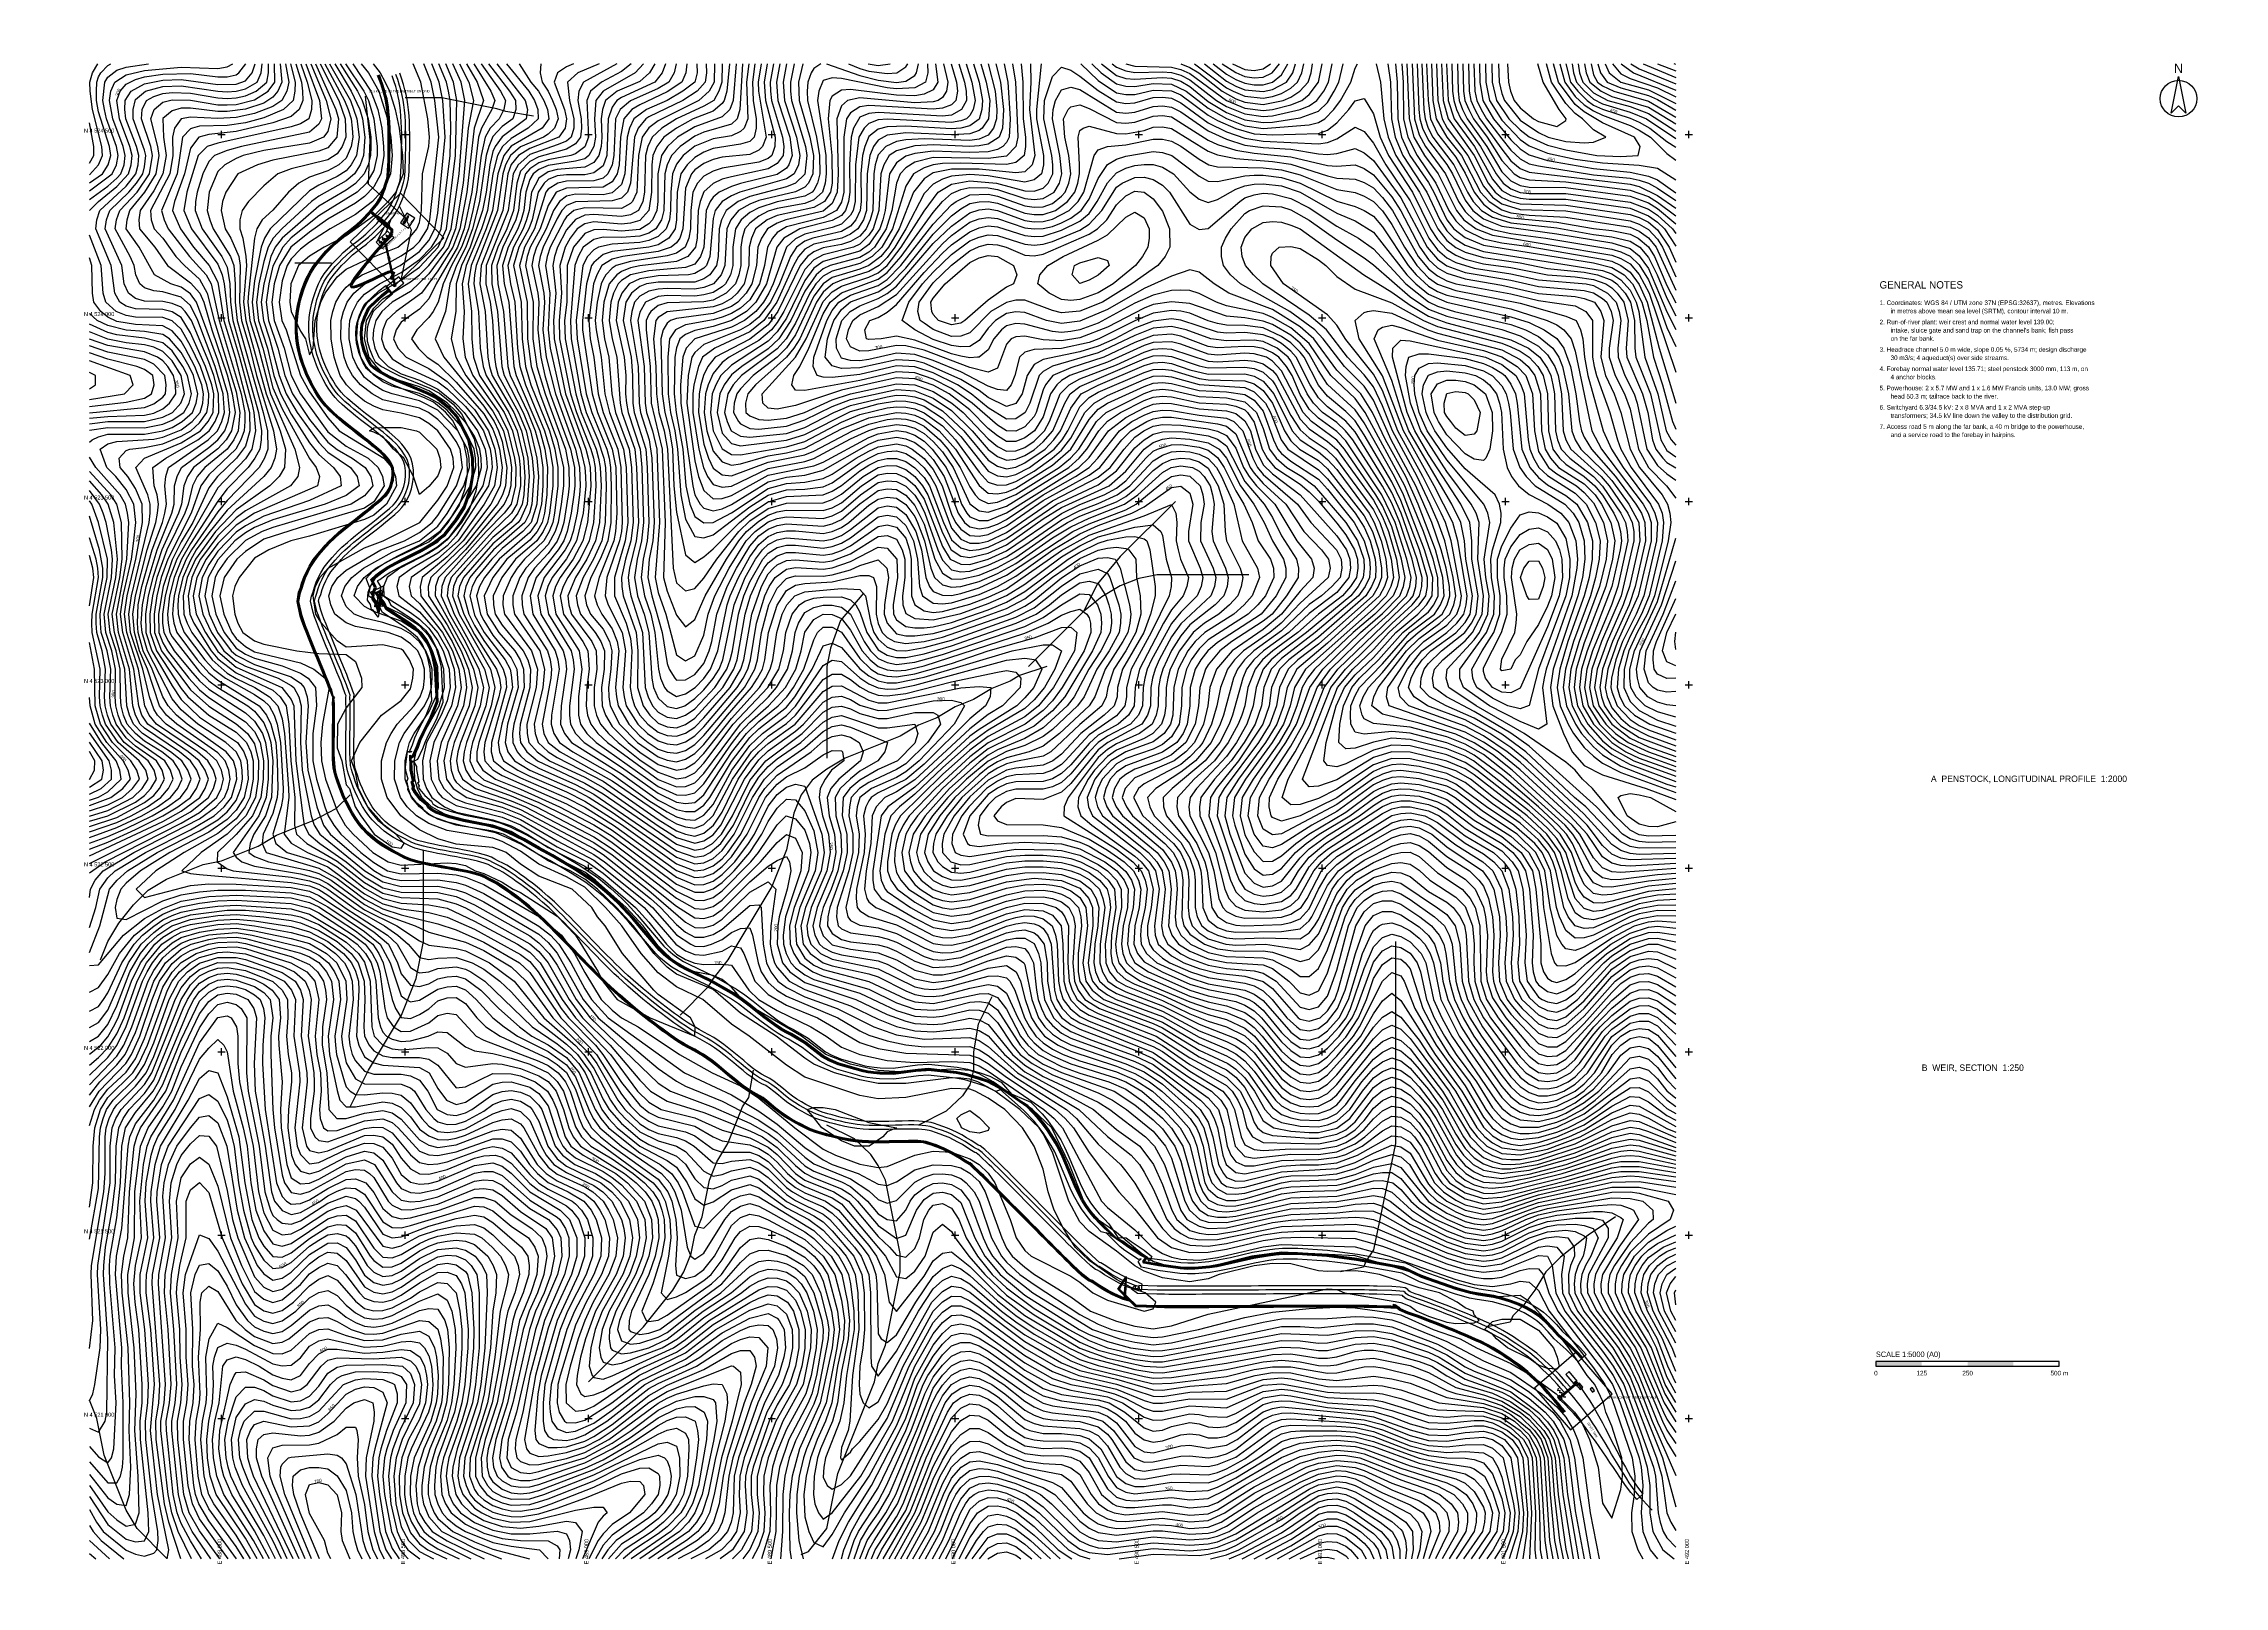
# Model space of a CAD drawing. Header units: metres. Extents: x 487515 to 493460, y 4520543 to 4524748.
import ezdxf
from ezdxf.enums import TextEntityAlignment as Align

# ---------------------------------------------------------------- set-up
doc = ezdxf.new("R2010")
doc.units = ezdxf.units.M
for name, color, linetype in [('CARRIAGEWAY-EDGE', 41, 'Continuous'), ('DETAILS-TEXT', 7, 'Continuous'), ('EOT-CRANE-RAIL', 8, 'Continuous'), ('EXPROPRIATION-BOUNDARY', 1, 'Continuous'), ('FISH-PASS', 4, 'Continuous'), ('GENERATING-UNITS', 1, 'Continuous'), ('GRID-COORDINATES', 8, 'Continuous'), ('HEADRACE-AXIS', 5, 'Continuous'), ('HEADRACE-CHANNEL', 5, 'Continuous'), ('NOTES', 7, 'Continuous'), ('OHL-34.5KV', 6, 'Continuous'), ('PENSTOCK', 6, 'Continuous'), ('POWERHOUSE-BUILDING', 2, 'Continuous'), ('RESERVOIR-NWL-139', 150, 'Continuous'), ('RIVER-AXIS', 150, 'Continuous'), ('RIVER-WATER-EDGE', 150, 'Continuous'), ('ROAD-ACCESS', 41, 'Continuous'), ('SAND-TRAP', 4, 'Continuous'), ('SPILLWAY-CHANNEL', 5, 'Continuous'), ('STEP-UP-TRANSFORMERS', 2, 'Continuous'), ('STREAM', 150, 'Continuous'), ('SWITCHYARD-FENCE', 3, 'Continuous'), ('TAILRACE', 5, 'Continuous'), ('TITLE-SYMBOLS', 7, 'Continuous'), ('TOPO-CONTOUR-MAJOR', 8, 'Continuous'), ('TOPO-CONTOUR-MINOR', 252, 'Continuous'), ('TOPO-TEXT', 8, 'Continuous'), ('WEIR-CONTROL-BUILDING', 2, 'Continuous'), ('WEIR-STRUCTURE', 4, 'Continuous')]:
    doc.layers.add(name, color=color, linetype=linetype)

# ---------------------------------------------------------------- blocks, each defined once
blk = doc.blocks.new('ANCHOR_BLOCK')
blk.add_lwpolyline([(-2.5, -2.5), (2.5, -2.5), (2.5, 2.5), (-2.5, 2.5)], close=True)
blk = doc.blocks.new('GENERATOR_UNIT_5.7MW_FRANCIS')
blk.add_lwpolyline([(-1.2, 4.2), (1.2, 4.2), (1.2, 5.8), (-1.2, 5.8)], close=True)
for radius in [3.4, 2.1]:
    blk.add_circle((0, 0), radius)
blk = doc.blocks.new('GENERATOR_UNIT_1.6MW_FRANCIS')
blk.add_lwpolyline([(-0.8, 2.8), (0.8, 2.8), (0.8, 4), (-0.8, 4)], close=True)
for radius in [2, 1.2]:
    blk.add_circle((0, 0), radius)
blk = doc.blocks.new('TRAFO_6.3-34.5KV_8MVA')
for points in [[(-3.5, -2.75), (3.5, -2.75), (3.5, 2.75), (-3.5, 2.75)], [(-2.25, -1.5), (2.25, -1.5), (2.25, 1.5), (-2.25, 1.5)]]:
    blk.add_lwpolyline(points, close=True)
blk = doc.blocks.new('TRAFO_6.3-34.5KV_2MVA')
for points in [[(-2.25, -1.9), (2.25, -1.9), (2.25, 1.9), (-2.25, 1.9)], [(-1.4, -1), (1.4, -1), (1.4, 1), (-1.4, 1)]]:
    blk.add_lwpolyline(points, close=True)
blk = doc.blocks.new('ROAD_BRIDGE_40M')
blk.add_lwpolyline([(-4, -20), (4, -20), (4, 20), (-4, 20)], close=True)
blk = doc.blocks.new('NORTH_ARROW')
at = {"layer": 'TITLE-SYMBOLS'}
blk.add_lwpolyline([(0, 12), (4, -8), (0, -4), (-4, -8)], close=True, dxfattribs=at)
blk.add_circle((0, 0), 10, dxfattribs=at)
blk.add_text('N', height=5, dxfattribs=at).set_placement((0, 14), align=Align.CENTER)
blk = doc.blocks.new('SCALE_BAR_1-5000')
at = {"layer": 'TITLE-SYMBOLS'}
blk.add_lwpolyline([(0, 0), (100, 0), (100, 2.5), (0, 2.5)], close=True, dxfattribs=at)
for points in [[(0, 0), (25, 0), (0, 2.5), (25, 2.5)], [(50, 0), (75, 0), (50, 2.5), (75, 2.5)]]:
    blk.add_solid(points, dxfattribs=at)
blk.add_text('SCALE 1:5000 (A0)', height=3, dxfattribs=at).set_placement((0, 5))
for s, p in [('0', (0, -5)), ('125', (25, -5)), ('250', (50, -5)), ('500 m', (100, -5))]:
    blk.add_text(s, height=2.5, dxfattribs=at).set_placement(p, align=Align.CENTER)
blk = doc.blocks.new('GENERAL_NOTES')
at = {"layer": 'NOTES'}
for s, height, p in [('GENERAL NOTES', 4, (0, 0)), ('1. Coordinates: WGS 84 / UTM zone 37N (EPSG:32637), metres. Elevations', 2.5, (0, -9)), ('in metres above mean sea level (SRTM), contour interval 10 m.', 2.5, (6, -13.5)), ('2. Run-of-river plant: weir crest and normal water level 139.00;', 2.5, (0, -19.5)), ("intake, sluice gate and sand trap on the channel's bank; fish pass", 2.5, (6, -24)), ('3. Headrace channel 5.0 m wide, slope 0.05 %, 5734 m; design discharge', 2.5, (0, -34.5)), ('on the far bank.', 2.5, (6, -28.5)), ('4. Forebay normal water level 135.71; steel penstock 3000 mm, 113 m, on', 2.5, (0, -45)), ('30 m3/s; 4 aqueduct(s) over side streams.', 2.5, (6, -39)), ('4 anchor blocks.', 2.5, (6, -49.5)), ('5. Powerhouse: 2 x 5.7 MW and 1 x 1.6 MW Francis units, 13.0 MW; gross', 2.5, (0, -55.5)), ('head 50.3 m; tailrace back to the river.', 2.5, (6, -60)), ('6. Switchyard 6.3/34.5 kV: 2 x 8 MVA and 1 x 2 MVA step-up', 2.5, (0, -66)), ('transformers; 34.5 kV line down the valley to the distribution grid.', 2.5, (6, -70.5)), ('7. Access road 5 m along the far bank, a 40 m bridge to the powerhouse,', 2.5, (0, -76.5)), ('and a service road to the forebay in hairpins.', 2.5, (6, -81))]:
    blk.add_text(s, height=height, dxfattribs=at).set_placement(p)

msp = doc.modelspace()

# ---------------------------------------------------------------- linework, layer by layer
at = {"layer": 'CARRIAGEWAY-EDGE'}
for points in [[(491659.4, 4521015.8), (491649.8, 4521027.5), (491640.5, 4521038.6), (491631.4, 4521049.1), (491622.6, 4521059.1), (491614.4, 4521068.6), (491603.2, 4521081.1), (491594.1, 4521090.7), (491585.9, 4521098.6), (491577.6, 4521106.3), (491568.2, 4521114.7), (491557.2, 4521124.7), (491547.9, 4521132.7), (491537.8, 4521140.6), (491523, 4521150.9), (491512.3, 4521158.2), (491501.2, 4521165.9), (491489.8, 4521173.6), (491477.6, 4521181.4), (491463.9, 4521189.5), (491448.2, 4521198), (491429.7, 4521207.1), (491418.1, 4521212.3), (491404.7, 4521218.3), (491390, 4521224.6), (491374.2, 4521231.3), (491357.8, 4521238.1), (491340.9, 4521245), (491323.8, 4521251.8), (491307, 4521258.4), (491290.5, 4521264.8), (491274.8, 4521270.7), (491260.1, 4521276.1), (491246.7, 4521280.9), (491233.3, 4521285.5), (491211.6, 4521294.7), (491194.9, 4521307.3), (491195, 4521312.1), (491210.4, 4521304.1), (491208.9, 4521300.6), (491187.6, 4521301.3), (491148.6, 4521302.5), (491138.6, 4521302.8), (491127.4, 4521303), (491115.1, 4521303.2), (491101.8, 4521303.3), (491087.5, 4521303.4), (491072.3, 4521303.5), (491056.3, 4521303.6), (491039.6, 4521303.7), (491022.2, 4521303.7), (491004.3, 4521303.7), (490985.8, 4521303.6), (490966.8, 4521303.6), (490947.4, 4521303.6), (490927.7, 4521303.5), (490907.8, 4521303.4), (490887.7, 4521303.3), (490867.4, 4521303.2), (490847.1, 4521303.1), (490826.8, 4521303), (490806.6, 4521302.9), (490786.6, 4521302.8), (490766.8, 4521302.7), (490747.2, 4521302.6), (490728, 4521302.5), (490709.2, 4521302.4), (490690.9, 4521302.3), (490673.2, 4521302.3), (490656.1, 4521302.2), (490639.7, 4521302.2), (490624, 4521302.2), (490609.1, 4521302.2), (490595.2, 4521302.2), (490582.1, 4521302.2), (490570.1, 4521302.3), (490559.1, 4521302.4), (490549, 4521302.5), (490491.3, 4521304.7), (490443.2, 4521352.5), (490465.6, 4521387.6), (490464.5, 4521336.4), (490474.6, 4521320.1), (490457.4, 4521324.6), (490443, 4521330.7), (490428.8, 4521337.5), (490414.6, 4521344.9), (490400.6, 4521353), (490386.6, 4521361.7), (490375.1, 4521369.6), (490371.7, 4521371.5), (490363.6, 4521375.2), (490345.4, 4521389.1), (490317.2, 4521415.7), (490309.4, 4521423.3), (490300.7, 4521431.8), (490291, 4521441.4), (490280.5, 4521451.9), (490269.2, 4521463.2), (490257.2, 4521475.2), (490244.7, 4521487.8), (490231.7, 4521500.8), (490218.4, 4521514.2), (490204.9, 4521527.8), (490191.3, 4521541.6), (490177.7, 4521555.3), (490164.2, 4521568.9), (490150.9, 4521582.2), (490138, 4521595.2), (490125.5, 4521607.8), (490113.6, 4521619.7), (490102.4, 4521630.9), (490092.1, 4521641.2), (490082.6, 4521650.6), (490074.2, 4521658.8), (490067.2, 4521665.7), (490042.2, 4521689.2), (490038.8, 4521692.6), (490037.7, 4521692.6), (490025.1, 4521699.6), (490011.6, 4521708.6), (490000.6, 4521715.5), (489989.6, 4521721.8), (489978.8, 4521727.5), (489968, 4521732.6), (489957.4, 4521737.1), (489946.8, 4521741.1), (489935, 4521744.9), (489924.8, 4521748.4), (489919.5, 4521750.2), (489913.3, 4521751.4), (489897.5, 4521752.6), (489886.9, 4521752.8), (489872.9, 4521752.8), (489856.5, 4521752.5), (489838.5, 4521752.1), (489819.6, 4521751.7), (489800.4, 4521751.4), (489781.5, 4521751.3), (489763.3, 4521751.7), (489746.2, 4521752.6), (489726.7, 4521754.7), (489708.4, 4521757.4), (489691.4, 4521760.7), (489675.8, 4521764.2), (489661.6, 4521767.7), (489648.9, 4521771.1), (489637, 4521774.3), (489618.7, 4521779.8), (489603.4, 4521785.6), (489590.6, 4521791.6), (489578.3, 4521797.8), (489564.6, 4521804.9), (489550.6, 4521813), (489536.6, 4521821.7), (489522.3, 4521831.4), (489507.8, 4521842.4), (489494.5, 4521853.6), (489482.8, 4521863.4), (489473, 4521870.9), (489465.2, 4521875.7), (489455.7, 4521880.6), (489441.2, 4521888.7), (489422.3, 4521901.4), (489410.5, 4521910.4), (489398.4, 4521920.2), (489385.7, 4521930.7), (489372.7, 4521941.6), (489359.6, 4521952.5), (489346.6, 4521963), (489334.2, 4521972.7), (489322.9, 4521981), (489311.1, 4521988.7), (489299.6, 4521995.5), (489287.2, 4522002.1), (489273.5, 4522009.5), (489258.2, 4522018.1), (489241.1, 4522028.6), (489222.7, 4522041.1), (489211.5, 4522049.2), (489200.4, 4522057.3), (489188.9, 4522065.7), (489177, 4522074.7), (489164.7, 4522084), (489152, 4522093.9), (489138.9, 4522104.2), (489125.4, 4522115.1), (489111.6, 4522126.6), (489097.4, 4522138.8), (489082.8, 4522151.5), (489067.9, 4522165), (489056.8, 4522175.3), (489045.2, 4522186.4), (489033.1, 4522198.2), (489020.7, 4522210.5), (489008, 4522223.2), (488995.2, 4522236.2), (488982.2, 4522249.4), (488969.3, 4522262.7), (488956.4, 4522276), (488943.7, 4522289.1), (488931.2, 4522301.9), (488919.1, 4522314.3), (488907.5, 4522326.1), (488896.4, 4522337.3), (488886, 4522347.6), (488876.3, 4522357), (488867.6, 4522365.2), (488850.8, 4522380.6), (488836.1, 4522393.3), (488823.3, 4522403.9), (488811.8, 4522412.8), (488801.4, 4522420.6), (488791.6, 4522427.7), (488781.8, 4522434.6), (488772.5, 4522441.3), (488757.8, 4522451.6), (488748.2, 4522457.6), (488739.6, 4522462.1), (488728.2, 4522467.8), (488717.5, 4522473.6), (488711.6, 4522476.8), (488704.6, 4522479.5), (488688.2, 4522484), (488678.4, 4522486.3), (488665.4, 4522489), (488650.2, 4522491.9), (488633.6, 4522495.1), (488616.3, 4522498.3), (488598.8, 4522501.6), (488581.8, 4522504.8), (488565.8, 4522507.9), (488551.2, 4522511), (488538.2, 4522514), (488515.5, 4522520.4), (488499.1, 4522526.8), (488487.8, 4522532.6), (488477.9, 4522538), (488464.8, 4522544.7), (488450.3, 4522552.8), (488435.4, 4522562), (488421, 4522572.4), (488407.6, 4522583.4), (488395.2, 4522595.2), (488383.4, 4522607.6), (488372.4, 4522621), (488362, 4522635.4), (488352.8, 4522650.3), (488344.7, 4522664.8), (488337.4, 4522678.9), (488330.7, 4522693), (488324.6, 4522707.4), (488319.2, 4522721.8), (488314.9, 4522735), (488311.5, 4522745.2), (488307.7, 4522757), (488304.5, 4522774.2), (488302.6, 4522797.4), (488302.1, 4522812), (488302, 4522828.5), (488302.1, 4522846.7), (488302.4, 4522865.9), (488302.6, 4522885.3), (488302.9, 4522904.1), (488303, 4522921.5), (488302.9, 4522936.3), (488302.5, 4522949.1), (488304, 4522968.8), (488307.9, 4522966), (488305.1, 4522962.2), (488295.5, 4522983.4), (488291.6, 4522993.8), (488286.6, 4523006.4), (488280.7, 4523021), (488274, 4523037.2), (488266.8, 4523054.6), (488259.3, 4523072.6), (488251.7, 4523090.9), (488244.2, 4523109.1), (488237, 4523126.8), (488230.3, 4523143.6), (488224.2, 4523159.1), (488219, 4523173.2), (488214.4, 4523186.8), (488205.8, 4523226.9), (488210, 4523252.4), (488214.9, 4523264.9), (488218.1, 4523277), (488224.2, 4523293.7), (488231.1, 4523309), (488238.8, 4523323.7), (488250, 4523341.3), (488262, 4523357), (488274.1, 4523371.1), (488282.5, 4523380.7), (488291.5, 4523390.6), (488303.2, 4523402), (488319, 4523416), (488330, 4523425.1), (488342.6, 4523435.3), (488356.4, 4523446.2), (488370.7, 4523457.4), (488384.9, 4523468.5), (488398.2, 4523479), (488409.9, 4523488.4), (488419.4, 4523496.3), (488433.3, 4523508.3), (488441.7, 4523515.8), (488446.3, 4523520.6), (488450.3, 4523526.1), (488454.6, 4523533.5), (488458.3, 4523541.7), (488461.3, 4523550.6), (488463.3, 4523558.8), (488464.8, 4523570.1), (488464.8, 4523580.8), (488463.7, 4523589.5), (488461.6, 4523596), (488458.1, 4523602.7), (488451.8, 4523611.8), (488446.8, 4523618.1), (488441.3, 4523624), (488432.8, 4523632), (488419.2, 4523643.8), (488409.9, 4523651.6), (488398.2, 4523661), (488384.9, 4523671.5), (488370.7, 4523682.6), (488356.4, 4523693.8), (488342.6, 4523704.7), (488330, 4523714.9), (488319.2, 4523723.8), (488303.7, 4523737.3), (488291.9, 4523748.4), (488282, 4523759.2), (488272.2, 4523771.2), (488262, 4523785.4), (488252.8, 4523800.3), (488244.7, 4523814.8), (488237.4, 4523828.9), (488230.7, 4523843), (488224.6, 4523857.4), (488219.2, 4523871.8), (488214.5, 4523886.4), (488210.5, 4523901), (488207.2, 4523915.7), (488204.6, 4523930.5), (488202.7, 4523945.5), (488201.4, 4523965.1), (488201.4, 4523984.9), (488202.7, 4524004.5), (488204.6, 4524019.5), (488207.2, 4524034.3), (488210.5, 4524049), (488214.5, 4524063.5), (488219.1, 4524078.1), (488224.5, 4524093), (488230.9, 4524108.1), (488238.7, 4524123.4), (488250, 4524141.3), (488262, 4524157), (488274.4, 4524171.4), (488284.4, 4524182.5), (488295.2, 4524193.6), (488306.5, 4524204.6), (488318.8, 4524215.8), (488332.3, 4524227.1), (488346, 4524237.6), (488358.3, 4524247.1), (488368.8, 4524255.8), (488378.4, 4524264.6), (488387.7, 4524273.6), (488396.3, 4524282.5), (488404.4, 4524291.4), (488414.3, 4524302.9), (488422.2, 4524313.1), (488428.7, 4524323.4), (488432.8, 4524331.7), (488437, 4524341.7), (488441, 4524352.6), (488444.9, 4524364.8), (488448.4, 4524375.2), (488450.2, 4524380.5), (488451.4, 4524386.7), (488452.6, 4524402.9), (488453.1, 4524414.4), (488453.6, 4524429), (488454, 4524445.4), (488454.3, 4524463.1), (488454.4, 4524481.4), (488454.4, 4524499.5), (488454.1, 4524516.8), (488453.5, 4524532.7), (488452.6, 4524546.4), (488451.3, 4524561.7), (488449.8, 4524574.5), (488448.1, 4524585.5), (488446.1, 4524595.9), (488443.3, 4524607), (488439.6, 4524619.9), (488434.9, 4524635.2), (488430.7, 4524647.1), (488425.4, 4524660.9)], [(491663.3, 4521018.9), (491653.7, 4521030.7), (491644.3, 4521041.9), (491635.2, 4521052.4), (491626.4, 4521062.4), (491618.1, 4521071.9), (491606.9, 4521084.5), (491597.6, 4521094.2), (491589.3, 4521102.3), (491580.9, 4521110), (491571.5, 4521118.4), (491560.5, 4521128.4), (491551.1, 4521136.6), (491540.8, 4521144.6), (491525.9, 4521155), (491515.2, 4521162.3), (491504, 4521170), (491492.6, 4521177.7), (491480.2, 4521185.6), (491466.4, 4521193.8), (491450.5, 4521202.4), (491431.8, 4521211.6), (491420.2, 4521216.9), (491406.7, 4521222.9), (491391.9, 4521229.2), (491376.2, 4521235.9), (491359.7, 4521242.7), (491342.7, 4521249.6), (491325.7, 4521256.4), (491308.8, 4521263.1), (491292.3, 4521269.4), (491276.5, 4521275.4), (491261.8, 4521280.8), (491248.3, 4521285.6), (491235.1, 4521290.2), (491214.1, 4521299.1), (491199, 4521310.2), (491198.1, 4521308.2), (491205.6, 4521302.7), (491206.4, 4521304.9), (491187.8, 4521306.3), (491148.8, 4521307.5), (491138.7, 4521307.8), (491127.5, 4521308), (491115.2, 4521308.2), (491101.8, 4521308.3), (491087.5, 4521308.4), (491072.3, 4521308.5), (491056.4, 4521308.6), (491039.6, 4521308.7), (491022.2, 4521308.7), (491004.3, 4521308.7), (490985.7, 4521308.6), (490966.8, 4521308.6), (490947.4, 4521308.6), (490927.7, 4521308.5), (490907.8, 4521308.4), (490887.6, 4521308.3), (490867.4, 4521308.2), (490847.1, 4521308.1), (490826.8, 4521308), (490806.6, 4521307.9), (490786.6, 4521307.8), (490766.7, 4521307.7), (490747.2, 4521307.6), (490728, 4521307.5), (490709.2, 4521307.4), (490690.9, 4521307.3), (490673.2, 4521307.3), (490656.1, 4521307.2), (490639.7, 4521307.2), (490624, 4521307.2), (490609.1, 4521307.2), (490595.2, 4521307.2), (490582.1, 4521307.2), (490570.1, 4521307.3), (490559.2, 4521307.4), (490549.1, 4521307.5), (490493.3, 4521309.3), (490448.1, 4521353.1), (490464.2, 4521382.8), (490459.8, 4521334.9), (490470.6, 4521323.1), (490459.2, 4521329.3), (490445.1, 4521335.3), (490431, 4521342), (490417, 4521349.3), (490403.1, 4521357.3), (490389.3, 4521365.9), (490377.7, 4521373.8), (490373.9, 4521376), (490366.1, 4521379.5), (490348.7, 4521392.9), (490320.6, 4521419.3), (490312.9, 4521426.8), (490304.2, 4521435.4), (490294.5, 4521444.9), (490284, 4521455.4), (490272.7, 4521466.7), (490260.7, 4521478.7), (490248.2, 4521491.3), (490235.3, 4521504.3), (490222, 4521517.7), (490208.4, 4521531.3), (490194.8, 4521545.1), (490181.2, 4521558.8), (490167.7, 4521572.4), (490154.4, 4521585.8), (490141.5, 4521598.8), (490129.1, 4521611.3), (490117.2, 4521623.2), (490106, 4521634.4), (490095.6, 4521644.7), (490086.1, 4521654.1), (490077.7, 4521662.4), (490070.6, 4521669.3), (490045.7, 4521692.8), (490040.9, 4521697.1), (490039.2, 4521697.4), (490027.7, 4521703.8), (490014.3, 4521712.8), (490003.1, 4521719.8), (489992, 4521726.2), (489981, 4521732), (489970.1, 4521737.2), (489959.2, 4521741.8), (489948.5, 4521745.8), (489936.6, 4521749.7), (489926.4, 4521753.1), (489920.7, 4521755.1), (489913.9, 4521756.3), (489897.7, 4521757.6), (489886.9, 4521757.8), (489872.8, 4521757.8), (489856.4, 4521757.5), (489838.4, 4521757.1), (489819.5, 4521756.7), (489800.4, 4521756.4), (489781.5, 4521756.3), (489763.4, 4521756.7), (489746.6, 4521757.6), (489727.3, 4521759.6), (489709.2, 4521762.4), (489692.4, 4521765.6), (489676.9, 4521769), (489662.8, 4521772.6), (489650.2, 4521775.9), (489638.4, 4521779.1), (489620.4, 4521784.5), (489605.3, 4521790.2), (489592.8, 4521796.1), (489580.6, 4521802.2), (489567, 4521809.3), (489553.1, 4521817.3), (489539.3, 4521825.9), (489525.2, 4521835.5), (489511, 4521846.3), (489497.7, 4521857.4), (489486, 4521867.3), (489475.9, 4521875), (489467.7, 4521880.1), (489458, 4521885.1), (489443.8, 4521893), (489425.2, 4521905.5), (489413.6, 4521914.4), (489401.6, 4521924.1), (489388.9, 4521934.6), (489375.9, 4521945.5), (489362.7, 4521956.4), (489349.7, 4521967), (489337.2, 4521976.7), (489325.8, 4521985.1), (489313.8, 4521993), (489302, 4521999.8), (489289.6, 4522006.5), (489275.9, 4522013.9), (489260.7, 4522022.4), (489243.8, 4522032.8), (489225.6, 4522045.2), (489214.5, 4522053.2), (489203.4, 4522061.3), (489191.9, 4522069.8), (489180, 4522078.6), (489167.7, 4522088), (489155, 4522097.8), (489142, 4522108.1), (489128.6, 4522119), (489114.8, 4522130.5), (489100.7, 4522142.5), (489086.2, 4522155.2), (489071.3, 4522168.7), (489060.2, 4522178.9), (489048.6, 4522190), (489036.6, 4522201.7), (489024.2, 4522214), (489011.6, 4522226.7), (488998.8, 4522239.7), (488985.8, 4522252.9), (488972.9, 4522266.2), (488960, 4522279.5), (488947.3, 4522292.6), (488934.8, 4522305.4), (488922.7, 4522317.8), (488911, 4522329.6), (488899.9, 4522340.8), (488889.5, 4522351.2), (488879.8, 4522360.6), (488871, 4522368.9), (488854.1, 4522384.3), (488839.4, 4522397.2), (488826.4, 4522407.8), (488814.9, 4522416.8), (488804.4, 4522424.6), (488794.5, 4522431.7), (488784.7, 4522438.6), (488775.4, 4522445.4), (488760.6, 4522455.8), (488750.7, 4522461.9), (488741.9, 4522466.6), (488730.5, 4522472.3), (488719.9, 4522478), (488713.7, 4522481.3), (488706.1, 4522484.2), (488689.5, 4522488.8), (488679.5, 4522491.1), (488666.4, 4522493.9), (488651.2, 4522496.8), (488634.6, 4522500), (488617.2, 4522503.2), (488599.8, 4522506.5), (488582.8, 4522509.7), (488566.8, 4522512.8), (488552.3, 4522515.9), (488539.5, 4522518.8), (488517.1, 4522525.1), (488501.1, 4522531.3), (488490.2, 4522537), (488480.2, 4522542.4), (488467.2, 4522549.1), (488452.8, 4522557.1), (488438.2, 4522566.2), (488424.1, 4522576.3), (488410.9, 4522587.2), (488398.7, 4522598.7), (488387.2, 4522610.9), (488376.3, 4522624.1), (488366.2, 4522638.2), (488357.1, 4522652.8), (488349.1, 4522667.2), (488341.9, 4522681.1), (488335.3, 4522695.1), (488329.3, 4522709.2), (488323.9, 4522723.5), (488319.7, 4522736.6), (488316.2, 4522746.7), (488312.6, 4522758.2), (488309.4, 4522774.9), (488307.6, 4522797.7), (488307.1, 4522812.1), (488307, 4522828.5), (488307.1, 4522846.7), (488307.4, 4522865.9), (488307.6, 4522885.3), (488307.9, 4522904.1), (488308, 4522921.5), (488307.9, 4522936.4), (488307.5, 4522949.2), (488305.7, 4522964), (488303, 4522965.3), (488305.1, 4522967.2), (488300.2, 4522985.2), (488296.3, 4522995.6), (488291.3, 4523008.2), (488285.3, 4523022.9), (488278.6, 4523039.2), (488271.4, 4523056.5), (488263.9, 4523074.5), (488256.3, 4523092.9), (488248.8, 4523111), (488241.6, 4523128.7), (488234.9, 4523145.4), (488228.9, 4523160.9), (488223.7, 4523174.8), (488219.2, 4523188.1), (488210.8, 4523227), (488214.8, 4523251), (488219.7, 4523263.3), (488222.8, 4523275.5), (488228.8, 4523291.8), (488235.6, 4523306.8), (488243.2, 4523321.2), (488254.1, 4523338.4), (488265.9, 4523353.9), (488277.8, 4523367.8), (488286.2, 4523377.4), (488295.1, 4523387.1), (488306.6, 4523398.3), (488322.3, 4523412.2), (488333.1, 4523421.3), (488345.7, 4523431.4), (488359.5, 4523442.2), (488373.8, 4523453.5), (488388, 4523464.6), (488401.3, 4523475.1), (488413, 4523484.5), (488422.6, 4523492.5), (488436.6, 4523504.5), (488445.2, 4523512.2), (488450.1, 4523517.4), (488454.5, 4523523.3), (488459.1, 4523531.2), (488462.9, 4523539.9), (488466.1, 4523549.2), (488468.2, 4523557.8), (488469.8, 4523569.8), (488469.8, 4523581.1), (488468.5, 4523590.6), (488466.3, 4523597.9), (488462.4, 4523605.3), (488455.8, 4523614.8), (488450.5, 4523621.4), (488444.8, 4523627.6), (488436.2, 4523635.7), (488422.4, 4523647.7), (488413, 4523655.5), (488401.3, 4523664.9), (488388, 4523675.4), (488373.8, 4523686.5), (488359.5, 4523697.8), (488345.7, 4523708.6), (488333.1, 4523718.7), (488322.5, 4523727.6), (488307.1, 4523741), (488295.5, 4523751.9), (488285.7, 4523762.4), (488276.2, 4523774.3), (488266.2, 4523788.2), (488257.1, 4523802.8), (488249.1, 4523817.2), (488241.9, 4523831.1), (488235.3, 4523845.1), (488229.3, 4523859.2), (488223.9, 4523873.5), (488219.3, 4523887.8), (488215.3, 4523902.2), (488212.1, 4523916.7), (488209.5, 4523931.2), (488207.7, 4523945.9), (488206.4, 4523965.3), (488206.4, 4523984.7), (488207.7, 4524004.1), (488209.5, 4524018.8), (488212.1, 4524033.3), (488215.3, 4524047.8), (488219.3, 4524062.1), (488223.8, 4524076.5), (488229.2, 4524091.2), (488235.5, 4524106), (488243, 4524120.9), (488254.1, 4524138.4), (488265.9, 4524153.9), (488278.1, 4524168.1), (488288, 4524179.1), (488298.7, 4524190), (488309.9, 4524200.9), (488322.1, 4524212), (488335.5, 4524223.2), (488349, 4524233.7), (488361.4, 4524243.2), (488372.1, 4524252), (488381.8, 4524260.9), (488391.2, 4524270), (488399.9, 4524279.1), (488408.1, 4524288.1), (488418.1, 4524299.8), (488426.3, 4524310.3), (488433, 4524320.9), (488437.4, 4524329.6), (488441.7, 4524339.9), (488445.7, 4524351), (488449.6, 4524363.3), (488453.1, 4524373.6), (488455.1, 4524379.3), (488456.3, 4524386.1), (488457.6, 4524402.6), (488458.1, 4524414.2), (488458.6, 4524428.8), (488459, 4524445.3), (488459.3, 4524463.1), (488459.4, 4524481.4), (488459.4, 4524499.6), (488459.1, 4524517), (488458.5, 4524532.9), (488457.6, 4524546.8), (488456.3, 4524562.2), (488454.8, 4524575.1), (488453.1, 4524586.4), (488450.9, 4524597), (488448.1, 4524608.3), (488444.4, 4524621.4), (488439.6, 4524636.7), (488435.4, 4524648.9), (488430.1, 4524662.7)], [(488404.7, 4524288), (488461, 4524240), (488461.2, 4524230.9)], [(488408, 4524291.8), (488465.5, 4524242.2), (488466.2, 4524231.1)], [(488461.7, 4524232.6), (488458.2, 4524228.2), (488453.7, 4524222.7), (488448.2, 4524216.1), (488441.9, 4524208.7), (488434.9, 4524200.5), (488427.4, 4524191.7), (488419.6, 4524182.5), (488411.6, 4524173), (488403.5, 4524163.4), (488395.5, 4524153.7), (488387.7, 4524144.1), (488380.2, 4524134.8), (488373.3, 4524125.9), (488367, 4524117.5), (488361.5, 4524109.8), (488356.9, 4524102.9), (488353.4, 4524097), (488351.1, 4524091.9), (488350.2, 4524087.3), (488353, 4524082.7), (488359.5, 4524081.9), (488367.6, 4524083.7), (488377.5, 4524087.2), (488388.8, 4524091.9), (488401, 4524097.4), (488413.6, 4524103.4), (488426, 4524109.3), (488437.6, 4524114.8), (488447.8, 4524119.4), (488456, 4524122.8), (488460.9, 4524124.3), (488466.5, 4524122.3), (488462.1, 4524113.8), (488457.9, 4524105.9)], [(488465.7, 4524229.5), (488462.1, 4524225), (488457.5, 4524219.5), (488452, 4524212.9), (488445.7, 4524205.4), (488438.7, 4524197.3), (488431.3, 4524188.5), (488423.4, 4524179.3), (488415.4, 4524169.8), (488407.3, 4524160.2), (488399.3, 4524150.5), (488391.6, 4524141), (488384.2, 4524131.7), (488377.3, 4524122.8), (488371, 4524114.6), (488365.6, 4524107), (488361.2, 4524100.3), (488357.9, 4524094.6), (488355.8, 4524090.3), (488355.1, 4524088.1), (488355.7, 4524086.9), (488359.1, 4524086.9), (488366.2, 4524088.5), (488375.7, 4524091.8), (488386.8, 4524096.5), (488398.9, 4524101.9), (488411.5, 4524107.9), (488423.8, 4524113.8), (488435.5, 4524119.3), (488445.8, 4524124), (488454.4, 4524127.5), (488461.3, 4524129.3), (488471.1, 4524124.1), (488466.6, 4524111.6), (488462.3, 4524103.6)]]:
    msp.add_lwpolyline(points, dxfattribs=at)
at = {"layer": 'EOT-CRANE-RAIL'}
msp.add_line((488433.4, 4524193.3), (488465, 4524223.9), dxfattribs=at)
at = {"layer": 'EXPROPRIATION-BOUNDARY'}
for points in [[(488469.3, 4524085.7), (488605.7, 4524218), (488487.3, 4524340), (488350.9, 4524207.8)], [(491698.2, 4521154.3), (491682.9, 4521170.9), (491665.1, 4521188.3), (491633, 4521217.3), (491616.4, 4521236.6), (491599.6, 4521254.1), (491585.1, 4521266.6), (491569, 4521277.8), (491550.6, 4521288.3), (491530.5, 4521297.7), (491509.2, 4521305.7), (491487, 4521312.2), (491464.9, 4521317.9), (491423.2, 4521324.5), (491401.8, 4521328.6), (491361.2, 4521339.9), (491265.9, 4521373.1), (491217.9, 4521396.2), (491091.8, 4521418.7), (491072, 4521421.5), (491012, 4521429.1), (490932.7, 4521434.7), (490893.6, 4521434.5), (490874.5, 4521433.2), (490855.2, 4521430.7), (490816, 4521424), (490756.3, 4521410.1), (490715.9, 4521401.8), (490695.1, 4521398.5), (490654.2, 4521394.7), (490633.2, 4521394.2), (490612, 4521395.4), (490552, 4521403.8), (490508.1, 4521412.6), (490498.7, 4521427.8), (490506.6, 4521435.3), (490499.1, 4521433.9), (490462.3, 4521457.9), (490449.2, 4521468.1), (490410.3, 4521507.2), (490424.1, 4521502.4), (490397.8, 4521509.3), (490383.9, 4521523.3), (490369.9, 4521538.2), (490356.7, 4521554.1), (490344.2, 4521571.3), (490332.9, 4521589.6), (490322.7, 4521608.7), (490313.4, 4521628.5), (490279.9, 4521708.1), (490271.2, 4521726.8), (490261.8, 4521744.4), (490239.8, 4521778.7), (490228.2, 4521794.6), (490214.9, 4521810.4), (490186.7, 4521839.9), (490112, 4521906), (490127.6, 4521898), (490111, 4521891.1), (490082.9, 4521905.4), (490058.6, 4521913.7), (490026.5, 4521922.9), (490000.6, 4521927.9), (489926.3, 4521936.5), (489899.9, 4521934.3), (489832.1, 4521925.6), (489793.3, 4521926.3), (489775.6, 4521927.8), (489759.9, 4521929.9), (489746.2, 4521932.7), (489676.5, 4521952.2), (489650, 4521964.1), (489630.1, 4521974.9), (489582.2, 4522011.8), (489545.2, 4522034.5), (489531, 4522041.2), (489516.8, 4522049.3), (489501.1, 4522060.1), (489466.9, 4522085), (489430.2, 4522114.5), (489409.2, 4522130.4), (489387.3, 4522145.3), (489327.6, 4522179.6), (489261.8, 4522211), (489244.4, 4522220.2), (489227.4, 4522230.6), (489211.5, 4522242.2), (489196.5, 4522254.9), (489183.9, 4522267.6), (489110.4, 4522353.4), (489084.2, 4522382.2), (489070.4, 4522395.7), (489041.1, 4522422.7), (489009.3, 4522448.9), (488992.6, 4522460.9), (488955.8, 4522484.9), (488894.6, 4522521.3), (488857.9, 4522541.3), (488817.6, 4522564.4), (488776.5, 4522584.2), (488749.4, 4522595.3), (488723, 4522602.4), (488656.6, 4522615.6), (488616.8, 4522625.8), (488578.6, 4522638.9), (488564.1, 4522646.7), (488552.6, 4522656.6), (488548.8, 4522663.7), (488532.3, 4522677.1), (488515.9, 4522698.3), (488507.6, 4522714), (488508.3, 4522721.9), (488504.7, 4522738.6), (488508.4, 4522742.9), (488501.8, 4522766), (488501.6, 4522776.4), (488506.4, 4522818.7), (488518.3, 4522818.3), (488511.4, 4522815.9), (488520.1, 4522836.8), (488527.1, 4522855.6), (488536.2, 4522875.9), (488557.2, 4522917.1), (488573.4, 4522957), (488568.3, 4523043.9), (488561.8, 4523073.3), (488555.9, 4523091.8), (488545.4, 4523113.5), (488533.8, 4523128.7), (488518.1, 4523142.6), (488500.1, 4523156), (488438.3, 4523197.5), (488428.8, 4523216.4), (488406.2, 4523252.6), (488441.4, 4523269.6), (488426.4, 4523184.8), (488411.2, 4523205.4), (488414.9, 4523201.8), (488408.4, 4523205), (488406.1, 4523218.5), (488397.9, 4523230.9), (488399.2, 4523253), (488404.5, 4523264.7), (488394.5, 4523289.6), (488412, 4523309.5), (488427.6, 4523321), (488444.4, 4523332), (488480.7, 4523352), (488540.4, 4523381.2), (488569.7, 4523399.3), (488597.6, 4523420.8), (488629.3, 4523460.2), (488647.4, 4523487.9), (488663.6, 4523535.2), (488670.4, 4523574.4), (488669.7, 4523615.8), (488660.4, 4523660.8), (488629.7, 4523721.3), (488610, 4523742.9), (488577.6, 4523770.2), (488555.3, 4523781.1), (488470.7, 4523816.1), (488451.9, 4523825), (488420.3, 4523842.1), (488405.9, 4523852.1), (488395.2, 4523862.3), (488385.3, 4523879.9), (488374.5, 4523905.8), (488367.7, 4523931.2), (488365.8, 4523955.8), (488367.1, 4523975), (488369.4, 4523987.8), (488375.9, 4524007.9), (488388, 4524034), (488393.9, 4524041.1), (488428.6, 4524073.6), (488447.5, 4524088.4), (488466, 4524064.9), (488448.2, 4524050.8), (488415.7, 4524020.5), (488413.4, 4524017.9), (488403.9, 4523996.9), (488398.5, 4523980.6), (488396.9, 4523971.4), (488395.8, 4523955.9), (488397.2, 4523936.3), (488402.9, 4523915.6), (488412.3, 4523893), (488418.9, 4523880.8), (488424.8, 4523875.4), (488436, 4523867.6), (488465.4, 4523851.8), (488482.8, 4523843.5), (488567.7, 4523808.4), (488594, 4523795.3), (488630.8, 4523764.6), (488654.4, 4523738.3), (488688.7, 4523670.7), (488699.5, 4523619.1), (488700.3, 4523572.1), (488692.7, 4523527.8), (488674.3, 4523474.8), (488653.6, 4523442.6), (488618.6, 4523399.3), (488586.8, 4523374.6), (488554.9, 4523354.9), (488494.5, 4523325.4), (488459.9, 4523306.3), (488444.7, 4523296.4), (488431.1, 4523286.3), (488424, 4523283.8), (488434.5, 4523266.3), (488428.5, 4523246.6), (488427, 4523238.2), (488435.3, 4523225.4), (488431.4, 4523224.2), (488431.4, 4523226.9), (488440, 4523213.9), (488426.7, 4523214.8), (488425, 4523244.5), (488435.7, 4523247.2), (488454.2, 4523232.4), (488460.9, 4523217.2), (488517.4, 4523180.6), (488537.1, 4523165.8), (488555.8, 4523149.1), (488571, 4523129.2), (488583.7, 4523103), (488590.8, 4523081.2), (488598.1, 4523047.9), (488603, 4522952.2), (488584.5, 4522904.7), (488563.3, 4522863), (488554.9, 4522844.2), (488547.9, 4522825.4), (488534.1, 4522796.2), (488518.5, 4522788.3), (488522.1, 4522793.2), (488531.6, 4522777.7), (488531.6, 4522769.2), (488537.2, 4522734.4), (488533.8, 4522731.7), (488538.2, 4522724.6), (488537, 4522719.8), (488540.7, 4522715.1), (488553.9, 4522698), (488572, 4522682.7), (488575.9, 4522675.5), (488580.9, 4522671.6), (488590.6, 4522666.4), (488625.4, 4522654.6), (488663.3, 4522644.9), (488729.8, 4522631.6), (488759, 4522623.7), (488788.7, 4522611.6), (488831.6, 4522591), (488872.5, 4522567.5), (488909.4, 4522547.4), (488971.7, 4522510.4), (489009.6, 4522485.7), (489027.7, 4522472.7), (489060.8, 4522445.3), (489091.1, 4522417.5), (489105.8, 4522403), (489132.8, 4522373.3), (489205.9, 4522288), (489216.9, 4522277), (489230.1, 4522265.7), (489244.1, 4522255.5), (489259.2, 4522246.3), (489275.3, 4522237.8), (489341.5, 4522206.2), (489403.3, 4522170.7), (489426.7, 4522154.8), (489448.7, 4522138.2), (489485.1, 4522108.8), (489518.4, 4522084.6), (489532.8, 4522074.7), (489544.8, 4522067.8), (489559.4, 4522060.9), (489599.3, 4522036.5), (489646.4, 4522000), (489663.3, 4521991), (489686.7, 4521980.4), (489753.2, 4521961.8), (489764.9, 4521959.4), (489778.8, 4521957.7), (489794.9, 4521956.3), (489830.5, 4521955.6), (489896.8, 4521964.1), (489926.8, 4521966.5), (490005.2, 4521957.5), (490033.5, 4521952), (490067.6, 4521942.3), (490094.6, 4521933), (490125.5, 4521917.3), (490154, 4521883.7), (490138, 4521891.1), (490205.9, 4521862.9), (490237.2, 4521830.4), (490251.8, 4521813.1), (490264.6, 4521795.6), (490287.6, 4521759.6), (490298, 4521740.2), (490307.3, 4521720.2), (490340.8, 4521640.7), (490349.5, 4521622.1), (490358.9, 4521604.5), (490369.1, 4521588), (490380.3, 4521572.6), (490392.4, 4521558.1), (490405.5, 4521544.2), (490418.7, 4521530.9), (490448.9, 4521485.6), (490436.9, 4521493.2), (490466, 4521492.9), (490479.7, 4521482.3), (490514.8, 4521459.5), (490536, 4521441.4), (490528.7, 4521428.4), (490523.5, 4521438.4), (490556.7, 4521433.4), (490614.9, 4521425.2), (490633.6, 4521424.2), (490652.5, 4521424.7), (490691.3, 4521428.3), (490710.5, 4521431.4), (490749.9, 4521439.5), (490810.1, 4521453.4), (490850.8, 4521460.4), (490871.5, 4521463), (490892.5, 4521464.5), (490933.6, 4521464.7), (491014.9, 4521459), (491076, 4521451.2), (491096.6, 4521448.4), (491227.1, 4521424.7), (491277.3, 4521400.8), (491370.2, 4521368.5), (491408.7, 4521357.8), (491428.4, 4521354), (491471, 4521347.3), (491494.9, 4521341.2), (491518.7, 4521334.2), (491542.2, 4521325.4), (491564.4, 4521315), (491585.1, 4521303.2), (491603.5, 4521290.2), (491620.2, 4521275.9), (491638.6, 4521256.8), (491654.5, 4521238.3), (491685.6, 4521210.2), (491704.4, 4521191.8), (491720.2, 4521174.7)], [(491790.6, 4521067.6), (491692.5, 4521181.1), (491579, 4521083), (491677.1, 4520969.5)]]:
    msp.add_lwpolyline(points, close=True, dxfattribs=at)
at = {"layer": 'FISH-PASS'}
msp.add_lwpolyline([(491664.9, 4521058.5), (491658.6, 4521058.1), (491659.8, 4521064.4), (491653.4, 4521064.2), (491654.6, 4521070.4), (491648.2, 4521070.1), (491649.4, 4521076.4), (491643, 4521076.1), (491644.1, 4521082.5)], dxfattribs=at)
at = {"layer": 'GRID-COORDINATES'}
for p, q in [((488000, 4524490), (488000, 4524510)), ((488500, 4524490), (488500, 4524510)), ((489000, 4524490), (489000, 4524510)), ((489500, 4524490), (489500, 4524510)), ((490000, 4524490), (490000, 4524510)), ((490500, 4524490), (490500, 4524510)), ((491000, 4524490), (491000, 4524510)), ((491500, 4524490), (491500, 4524510)), ((492000, 4524490), (492000, 4524510)), ((487990, 4524500), (488010, 4524500)), ((488490, 4524500), (488510, 4524500)), ((488990, 4524500), (489010, 4524500)), ((489490, 4524500), (489510, 4524500)), ((489990, 4524500), (490010, 4524500)), ((490490, 4524500), (490510, 4524500)), ((490990, 4524500), (491010, 4524500)), ((491490, 4524500), (491510, 4524500)), ((491990, 4524500), (492010, 4524500)), ((487990, 4524000), (488010, 4524000)), ((488000, 4523990), (488000, 4524010)), ((488490, 4524000), (488510, 4524000)), ((488500, 4523990), (488500, 4524010)), ((488990, 4524000), (489010, 4524000)), ((489000, 4523990), (489000, 4524010)), ((489490, 4524000), (489510, 4524000)), ((489500, 4523990), (489500, 4524010)), ((489990, 4524000), (490010, 4524000)), ((490000, 4523990), (490000, 4524010)), ((490490, 4524000), (490510, 4524000)), ((490500, 4523990), (490500, 4524010)), ((490990, 4524000), (491010, 4524000)), ((491000, 4523990), (491000, 4524010)), ((491490, 4524000), (491510, 4524000)), ((491500, 4523990), (491500, 4524010)), ((491990, 4524000), (492010, 4524000)), ((492000, 4523990), (492000, 4524010)), ((487990, 4523500), (488010, 4523500)), ((488000, 4523490), (488000, 4523510)), ((488490, 4523500), (488510, 4523500)), ((488500, 4523490), (488500, 4523510)), ((488990, 4523500), (489010, 4523500)), ((489000, 4523490), (489000, 4523510)), ((489490, 4523500), (489510, 4523500)), ((489500, 4523490), (489500, 4523510)), ((489990, 4523500), (490010, 4523500)), ((490000, 4523490), (490000, 4523510)), ((490490, 4523500), (490510, 4523500)), ((490500, 4523490), (490500, 4523510)), ((490990, 4523500), (491010, 4523500)), ((491000, 4523490), (491000, 4523510)), ((491490, 4523500), (491510, 4523500)), ((491500, 4523490), (491500, 4523510)), ((491990, 4523500), (492010, 4523500)), ((492000, 4523490), (492000, 4523510)), ((487990, 4523000), (488010, 4523000)), ((488000, 4522990), (488000, 4523010)), ((488490, 4523000), (488510, 4523000)), ((488500, 4522990), (488500, 4523010)), ((488990, 4523000), (489010, 4523000)), ((489000, 4522990), (489000, 4523010)), ((489490, 4523000), (489510, 4523000)), ((489500, 4522990), (489500, 4523010)), ((489990, 4523000), (490010, 4523000)), ((490000, 4522990), (490000, 4523010)), ((490490, 4523000), (490510, 4523000)), ((490500, 4522990), (490500, 4523010)), ((490990, 4523000), (491010, 4523000)), ((491000, 4522990), (491000, 4523010)), ((491490, 4523000), (491510, 4523000)), ((491500, 4522990), (491500, 4523010)), ((491990, 4523000), (492010, 4523000)), ((492000, 4522990), (492000, 4523010)), ((487990, 4522500), (488010, 4522500)), ((488000, 4522490), (488000, 4522510)), ((488490, 4522500), (488510, 4522500)), ((488500, 4522490), (488500, 4522510)), ((488990, 4522500), (489010, 4522500)), ((489000, 4522490), (489000, 4522510)), ((489490, 4522500), (489510, 4522500)), ((489500, 4522490), (489500, 4522510)), ((489990, 4522500), (490010, 4522500)), ((490000, 4522490), (490000, 4522510)), ((490490, 4522500), (490510, 4522500)), ((490500, 4522490), (490500, 4522510)), ((490990, 4522500), (491010, 4522500)), ((491000, 4522490), (491000, 4522510)), ((491490, 4522500), (491510, 4522500)), ((491500, 4522490), (491500, 4522510)), ((491990, 4522500), (492010, 4522500)), ((492000, 4522490), (492000, 4522510)), ((488000, 4521990), (488000, 4522010)), ((488500, 4521990), (488500, 4522010)), ((489000, 4521990), (489000, 4522010)), ((489500, 4521990), (489500, 4522010)), ((490000, 4521990), (490000, 4522010)), ((490500, 4521990), (490500, 4522010)), ((491000, 4521990), (491000, 4522010)), ((491500, 4521990), (491500, 4522010)), ((492000, 4521990), (492000, 4522010)), ((487990, 4522000), (488010, 4522000)), ((488490, 4522000), (488510, 4522000)), ((488990, 4522000), (489010, 4522000)), ((489490, 4522000), (489510, 4522000)), ((489990, 4522000), (490010, 4522000)), ((490490, 4522000), (490510, 4522000)), ((490990, 4522000), (491010, 4522000)), ((491490, 4522000), (491510, 4522000)), ((491990, 4522000), (492010, 4522000)), ((487990, 4521500), (488010, 4521500)), ((488000, 4521490), (488000, 4521510)), ((488490, 4521500), (488510, 4521500)), ((488500, 4521490), (488500, 4521510)), ((488990, 4521500), (489010, 4521500)), ((489000, 4521490), (489000, 4521510)), ((489490, 4521500), (489510, 4521500)), ((489500, 4521490), (489500, 4521510)), ((489990, 4521500), (490010, 4521500)), ((490000, 4521490), (490000, 4521510)), ((490490, 4521500), (490510, 4521500)), ((490500, 4521490), (490500, 4521510)), ((490990, 4521500), (491010, 4521500)), ((491000, 4521490), (491000, 4521510)), ((491490, 4521500), (491510, 4521500)), ((491500, 4521490), (491500, 4521510)), ((491990, 4521500), (492010, 4521500)), ((492000, 4521490), (492000, 4521510)), ((487990, 4521000), (488010, 4521000)), ((488000, 4520990), (488000, 4521010)), ((488490, 4521000), (488510, 4521000)), ((488500, 4520990), (488500, 4521010)), ((488990, 4521000), (489010, 4521000)), ((489000, 4520990), (489000, 4521010)), ((489490, 4521000), (489510, 4521000)), ((489500, 4520990), (489500, 4521010)), ((489990, 4521000), (490010, 4521000)), ((490000, 4520990), (490000, 4521010)), ((490490, 4521000), (490510, 4521000)), ((490500, 4520990), (490500, 4521010)), ((490990, 4521000), (491010, 4521000)), ((491000, 4520990), (491000, 4521010)), ((491490, 4521000), (491510, 4521000)), ((491500, 4520990), (491500, 4521010)), ((491990, 4521000), (492010, 4521000)), ((492000, 4520990), (492000, 4521010))]:
    msp.add_line(p, q, dxfattribs=at)
at = {"layer": 'HEADRACE-AXIS'}
msp.add_lwpolyline([(491709.2, 4521164.5), (491693.6, 4521181.3), (491675.3, 4521199.2), (491643.7, 4521227.8), (491627.5, 4521246.7), (491609.9, 4521265), (491594.3, 4521278.4), (491577, 4521290.5), (491557.5, 4521301.6), (491536.3, 4521311.6), (491514, 4521320), (491491, 4521326.7), (491468, 4521332.6), (491425.8, 4521339.2), (491405.3, 4521343.2), (491365.7, 4521354.2), (491271.6, 4521387), (491222.5, 4521410.4), (491094.2, 4521433.6), (491074, 4521436.4), (491013.5, 4521444.1), (490933.1, 4521449.7), (490893.1, 4521449.5), (490873, 4521448.1), (490853, 4521445.5), (490813, 4521438.7), (490753.1, 4521424.8), (490713.2, 4521416.6), (490693.2, 4521413.4), (490653.3, 4521409.7), (490633.4, 4521409.2), (490613.5, 4521410.3), (490554.4, 4521418.6), (490515.8, 4521425.5), (490513.7, 4521428.1), (490521.3, 4521438.4), (490507, 4521446.7), (490471, 4521470.1), (490457.6, 4521480.5), (490423.6, 4521500.2), (490436.5, 4521494), (490408.2, 4521520.1), (490394.7, 4521533.8), (490381.2, 4521548.2), (490368.5, 4521563.3), (490356.6, 4521579.6), (490345.9, 4521597), (490336.1, 4521615.4), (490327.1, 4521634.6), (490293.6, 4521714.1), (490284.6, 4521733.5), (490274.7, 4521752), (490252.2, 4521787.1), (490240, 4521803.9), (490226.1, 4521820.4), (490196.3, 4521851.4), (490125, 4521898.5), (490140.8, 4521890.8), (490118.3, 4521904.2), (490088.7, 4521919.2), (490063.1, 4521928), (490030, 4521937.4), (490002.9, 4521942.7), (489926.6, 4521951.5), (489898.3, 4521949.2), (489831.3, 4521940.6), (489794.1, 4521941.3), (489777.2, 4521942.7), (489762.4, 4521944.7), (489749.7, 4521947.3), (489681.6, 4521966.3), (489656.7, 4521977.5), (489638.2, 4521987.4), (489590.8, 4522024.1), (489552.3, 4522047.7), (489537.9, 4522054.5), (489524.8, 4522062), (489509.7, 4522072.4), (489476, 4522096.9), (489439.4, 4522126.4), (489417.9, 4522142.6), (489395.3, 4522158), (489334.5, 4522192.9), (489268.5, 4522224.4), (489251.8, 4522233.3), (489235.8, 4522243), (489220.8, 4522254), (489206.7, 4522265.9), (489194.9, 4522277.8), (489121.6, 4522363.4), (489095, 4522392.6), (489080.7, 4522406.6), (489051, 4522434), (489018.5, 4522460.8), (489001.1, 4522473.3), (488963.7, 4522497.7), (488902, 4522534.3), (488865.2, 4522554.4), (488824.6, 4522577.7), (488782.6, 4522597.9), (488754.2, 4522609.5), (488726.4, 4522617), (488659.9, 4522630.3), (488621.1, 4522640.2), (488584.6, 4522652.6), (488572.5, 4522659.2), (488564.2, 4522666.1), (488560.4, 4522673.2), (488543.1, 4522687.5), (488528.3, 4522706.7), (488522.3, 4522716.9), (488523.2, 4522723.3), (488519.2, 4522735.1), (488522.8, 4522738.7), (488516.7, 4522767.6), (488516.6, 4522777), (488514.2, 4522805.9), (488518.4, 4522803.3), (488522.7, 4522806.1), (488534, 4522831.1), (488541, 4522849.9), (488549.7, 4522869.4), (488570.9, 4522910.9), (488588.2, 4522954.6), (488583.2, 4523045.9), (488576.3, 4523077.3), (488569.8, 4523097.4), (488558.2, 4523121.3), (488544.8, 4523138.9), (488527.6, 4523154.2), (488508.8, 4523168.3), (488449.6, 4523207.3), (488441.5, 4523224.4), (488421, 4523249.9), (488433.2, 4523257.1), (488426.5, 4523199.8), (488425.6, 4523209.6), (488423.2, 4523214.4), (488419.9, 4523214.6), (488420.7, 4523222), (488412.5, 4523234.5), (488413.8, 4523249.8), (488419.5, 4523265.5), (488409.2, 4523286.7), (488421.6, 4523297.9), (488436.1, 4523308.7), (488452.1, 4523319.1), (488487.6, 4523338.7), (488547.6, 4523368.1), (488578.2, 4523387), (488608.1, 4523410.1), (488641.5, 4523451.4), (488660.9, 4523481.3), (488678.1, 4523531.5), (488685.3, 4523573.3), (488684.6, 4523617.4), (488674.5, 4523665.7), (488642.1, 4523729.8), (488620.4, 4523753.8), (488585.8, 4523782.7), (488561.5, 4523794.7), (488476.7, 4523829.8), (488458.7, 4523838.4), (488428.2, 4523854.9), (488415.3, 4523863.8), (488407, 4523871.6), (488398.8, 4523886.4), (488388.7, 4523910.7), (488382.4, 4523933.8), (488380.8, 4523955.9), (488382, 4523973.2), (488383.9, 4523984.2), (488389.9, 4524002.4), (488400.7, 4524026), (488404.8, 4524030.8), (488438.4, 4524062.2), (488456.8, 4524076.7)], dxfattribs=at)
at = {"layer": 'HEADRACE-CHANNEL'}
msp.add_lwpolyline([(488461.6, 4524066.5), (488496.9, 4524094.4), (488483.3, 4524111.6), (488448, 4524083.7)], close=True, dxfattribs=at)
for points in [[(491707.4, 4521162.8), (491691.8, 4521179.6), (491673.6, 4521197.4), (491641.9, 4521226.1), (491625.6, 4521245), (491608.2, 4521263.2), (491592.8, 4521276.4), (491575.7, 4521288.4), (491556.4, 4521299.4), (491535.4, 4521309.2), (491513.2, 4521317.6), (491490.3, 4521324.3), (491467.5, 4521330.2), (491425.4, 4521336.8), (491404.7, 4521340.8), (491364.9, 4521351.8), (491270.6, 4521384.6), (491221.8, 4521408), (491093.8, 4521431.1), (491073.7, 4521433.9), (491013.2, 4521441.6), (490933.1, 4521447.2), (490893.1, 4521447), (490873.3, 4521445.6), (490853.4, 4521443.1), (490813.5, 4521436.2), (490753.6, 4521422.4), (490713.6, 4521414.1), (490693.5, 4521410.9), (490653.5, 4521407.2), (490633.4, 4521406.7), (490613.2, 4521407.8), (490554, 4521416.1), (490514.5, 4521423.4), (490511.2, 4521428), (490518.9, 4521437.9), (490505.6, 4521444.6), (490469.5, 4521468.1), (490456.2, 4521478.4), (490421.4, 4521501.4), (490434.4, 4521495.4), (490406.5, 4521518.3), (490392.9, 4521532), (490379.3, 4521546.5), (490366.5, 4521561.8), (490354.6, 4521578.2), (490343.7, 4521595.8), (490333.9, 4521614.3), (490324.8, 4521633.6), (490291.3, 4521713.1), (490282.4, 4521732.4), (490272.5, 4521750.8), (490250.1, 4521785.7), (490238.1, 4521802.4), (490224.2, 4521818.7), (490194.7, 4521849.5), (490122.9, 4521899.8), (490138.6, 4521892), (490117.1, 4521902), (490087.8, 4521916.9), (490062.4, 4521925.6), (490029.4, 4521935), (490002.5, 4521940.2), (489926.5, 4521949), (489898.6, 4521946.7), (489831.5, 4521938.1), (489794, 4521938.8), (489777, 4521940.3), (489762, 4521942.2), (489749.1, 4521944.8), (489680.8, 4521963.9), (489655.6, 4521975.3), (489636.9, 4521985.3), (489589.4, 4522022.1), (489551.1, 4522045.5), (489536.7, 4522052.3), (489523.5, 4522059.9), (489508.3, 4522070.3), (489474.5, 4522095), (489437.9, 4522124.4), (489416.5, 4522140.6), (489394, 4522155.9), (489333.4, 4522190.7), (489267.4, 4522222.2), (489250.5, 4522231.1), (489234.4, 4522240.9), (489219.2, 4522252), (489205, 4522264.1), (489193.1, 4522276.1), (489119.7, 4522361.7), (489093.2, 4522390.8), (489079, 4522404.8), (489049.3, 4522432.1), (489017, 4522458.8), (488999.7, 4522471.3), (488962.4, 4522495.5), (488900.7, 4522532.2), (488864, 4522552.2), (488823.4, 4522575.5), (488781.6, 4522595.6), (488753.4, 4522607.2), (488725.8, 4522614.6), (488659.4, 4522627.8), (488620.4, 4522637.8), (488583.6, 4522650.3), (488571.1, 4522657.1), (488562.3, 4522664.5), (488558.5, 4522671.6), (488541.3, 4522685.8), (488526.2, 4522705.3), (488519.8, 4522716.4), (488520.7, 4522723), (488516.8, 4522735.7), (488520.4, 4522739.4), (488514.2, 4522767.3), (488514.1, 4522776.9), (488512.9, 4522808.1), (488518.4, 4522805.8), (488520.8, 4522807.7), (488531.7, 4522832.1), (488538.7, 4522850.9), (488547.5, 4522870.5), (488568.6, 4522911.9), (488585.7, 4522955), (488580.7, 4523045.6), (488573.9, 4523076.6), (488567.5, 4523096.4), (488556.1, 4523120), (488542.9, 4523137.2), (488526, 4523152.3), (488507.3, 4523166.3), (488447.7, 4523205.7), (488439.4, 4523223.1), (488418.5, 4523250.3), (488434.6, 4523259.2), (488426.5, 4523197.3), (488423.2, 4523208.9), (488421.8, 4523212.3), (488418, 4523213), (488418.3, 4523221.4), (488410.1, 4523233.9), (488411.4, 4523250.3), (488417, 4523265.4), (488406.8, 4523287.2), (488420, 4523299.8), (488434.7, 4523310.7), (488450.9, 4523321.3), (488486.5, 4523341), (488546.4, 4523370.3), (488576.8, 4523389), (488606.4, 4523411.8), (488639.5, 4523452.9), (488658.6, 4523482.4), (488675.7, 4523532.1), (488682.8, 4523573.5), (488682.1, 4523617.1), (488672.2, 4523664.9), (488640, 4523728.4), (488618.7, 4523752), (488584.4, 4523780.6), (488560.5, 4523792.5), (488475.7, 4523827.5), (488457.5, 4523836.2), (488426.9, 4523852.7), (488413.8, 4523861.8), (488405.1, 4523870), (488396.6, 4523885.3), (488386.3, 4523909.9), (488380, 4523933.4), (488378.3, 4523955.9), (488379.5, 4523973.5), (488381.5, 4523984.8), (488387.6, 4524003.3), (488398.6, 4524027.3), (488403, 4524032.5), (488436.8, 4524064.1), (488455.2, 4524078.6)], [(491711.1, 4521166.2), (491695.4, 4521183.1), (491677.1, 4521201.1), (491645.5, 4521229.5), (491629.3, 4521248.4), (491611.6, 4521266.8), (491595.8, 4521280.4), (491578.4, 4521292.6), (491558.7, 4521303.9), (491537.3, 4521313.9), (491514.8, 4521322.3), (491491.6, 4521329.1), (491468.5, 4521335.1), (491426.2, 4521341.7), (491405.8, 4521345.6), (491366.4, 4521356.6), (491272.5, 4521389.3), (491223.3, 4521412.8), (491094.6, 4521436), (491074.3, 4521438.8), (491013.7, 4521446.5), (490933.2, 4521452.2), (490893, 4521452), (490872.8, 4521450.6), (490852.6, 4521448), (490812.5, 4521441.1), (490752.6, 4521427.2), (490712.7, 4521419.1), (490692.9, 4521415.9), (490653.2, 4521412.2), (490633.4, 4521411.7), (490613.7, 4521412.8), (490554.8, 4521421.1), (490517.1, 4521427.7), (490516.2, 4521428.1), (490523.8, 4521438.9), (490508.3, 4521448.8), (490472.4, 4521472.1), (490459, 4521482.6), (490425.8, 4521499), (490438.6, 4521492.6), (490410, 4521521.9), (490396.5, 4521535.5), (490383, 4521549.8), (490370.5, 4521564.9), (490358.7, 4521581), (490348.1, 4521598.3), (490338.3, 4521616.5), (490329.4, 4521635.6), (490295.9, 4521715.1), (490286.9, 4521734.7), (490276.8, 4521753.3), (490254.2, 4521788.5), (490242, 4521805.4), (490227.9, 4521822.1), (490197.9, 4521853.3), (490127.2, 4521897.3), (490143, 4521889.6), (490119.5, 4521906.4), (490089.7, 4521921.5), (490063.8, 4521930.4), (490030.6, 4521939.9), (490003.3, 4521945.1), (489926.6, 4521954), (489898.1, 4521951.7), (489831.2, 4521943.1), (489794.2, 4521943.8), (489777.5, 4521945.2), (489762.8, 4521947.1), (489750.3, 4521949.7), (489682.5, 4521968.6), (489657.8, 4521979.7), (489639.6, 4521989.5), (489592.2, 4522026.2), (489553.5, 4522049.9), (489539, 4522056.7), (489526.1, 4522064.1), (489511.2, 4522074.4), (489477.5, 4522098.9), (489441, 4522128.4), (489419.4, 4522144.7), (489396.6, 4522160.1), (489335.7, 4522195.1), (489269.7, 4522226.6), (489253, 4522235.5), (489237.1, 4522245.1), (489222.3, 4522255.9), (489208.4, 4522267.8), (489196.7, 4522279.5), (489123.5, 4522365), (489096.8, 4522394.3), (489082.4, 4522408.4), (489052.6, 4522435.8), (489020, 4522462.8), (489002.5, 4522475.4), (488965.1, 4522499.8), (488903.2, 4522536.5), (488866.4, 4522556.5), (488825.8, 4522579.9), (488783.6, 4522600.2), (488755, 4522611.9), (488727, 4522619.4), (488660.5, 4522632.7), (488621.8, 4522642.6), (488585.6, 4522654.9), (488573.9, 4522661.2), (488566.2, 4522667.6), (488562.4, 4522674.7), (488544.9, 4522689.3), (488530.4, 4522708.1), (488524.7, 4522717.4), (488525.7, 4522723.5), (488521.7, 4522734.6), (488525.2, 4522738), (488519.2, 4522767.8), (488519.1, 4522777.1), (488515.5, 4522803.8), (488518.4, 4522800.8), (488524.6, 4522804.4), (488536.3, 4522830.2), (488543.3, 4522849), (488552, 4522868.4), (488573.1, 4522909.9), (488590.7, 4522954.2), (488585.7, 4523046.2), (488578.7, 4523077.9), (488572.1, 4523098.3), (488560.3, 4523122.6), (488546.6, 4523140.6), (488529.2, 4523156.2), (488510.2, 4523170.4), (488451.5, 4523209), (488443.6, 4523225.7), (488423.4, 4523249.4), (488431.9, 4523255), (488426.6, 4523202.3), (488428, 4523210.3), (488424.5, 4523216.5), (488421.8, 4523216.2), (488423.2, 4523222.5), (488414.9, 4523235.2), (488416.3, 4523249.2), (488422, 4523265.7), (488411.7, 4523286.2), (488423.1, 4523296), (488437.6, 4523306.6), (488453.4, 4523317), (488488.8, 4523336.5), (488548.8, 4523365.9), (488579.7, 4523384.9), (488609.9, 4523408.3), (488643.5, 4523450), (488663.1, 4523480.3), (488680.6, 4523530.9), (488687.8, 4523573.1), (488687.1, 4523617.7), (488676.9, 4523666.5), (488644.1, 4523731.2), (488622.2, 4523755.6), (488587.1, 4523784.8), (488562.6, 4523797), (488477.8, 4523832.1), (488459.8, 4523840.6), (488429.5, 4523857), (488416.9, 4523865.7), (488409, 4523873.1), (488401.1, 4523887.5), (488391.1, 4523911.5), (488384.9, 4523934.2), (488383.3, 4523955.9), (488384.5, 4523972.9), (488386.3, 4523983.6), (488392.2, 4524001.5), (488402.8, 4524024.6), (488406.6, 4524029.1), (488440, 4524060.3), (488458.3, 4524074.7)]]:
    msp.add_lwpolyline(points, dxfattribs=at)
at = {"layer": 'OHL-34.5KV'}
msp.add_lwpolyline([(488507.3, 4524265.4), (488400.2, 4524364.7), (488405.2, 4524485.1), (488392.1, 4524604.9)], dxfattribs=at)
at = {"layer": 'PENSTOCK'}
for p, q in [((488471, 4524088.7), (488446.6, 4524198.9)), ((488472.5, 4524089), (488448.1, 4524199.2)), ((488473.9, 4524089.4), (488449.5, 4524199.6))]:
    msp.add_line(p, q, dxfattribs=at)
at = {"layer": 'POWERHOUSE-BUILDING'}
msp.add_lwpolyline([(488437.6, 4524189), (488469.2, 4524219.6), (488452.5, 4524236.8), (488420.9, 4524206.2)], close=True, dxfattribs=at)
at = {"layer": 'RESERVOIR-NWL-139'}
msp.add_lwpolyline([(491858.1, 4520779.8), (491855.5, 4520782.8), (491842.1, 4520799), (491827.5, 4520818.1), (491820.1, 4520828.6), (491812, 4520840.2), (491803.4, 4520852.9), (491794.3, 4520866.4), (491784.8, 4520880.5), (491775.1, 4520894.9), (491765.2, 4520909.5), (491755.3, 4520924), (491745.4, 4520938.1), (491735.8, 4520951.6), (491726.6, 4520964.3), (491717.8, 4520975.9), (491709.7, 4520986.2), (491697.2, 4521001.1), (491685.3, 4521014.7), (491673.8, 4521027), (491662.7, 4521038.2), (491652.1, 4521048.6), (491645.6, 4521054.8), (491695.6, 4521098), (491701, 4521090.3), (491710.1, 4521077.4), (491719.6, 4521063.4), (491729.5, 4521048.2), (491739.7, 4521031.7), (491750.3, 4521013.8), (491757.2, 4521001.5), (491764.4, 4520988.1), (491771.9, 4520973.7), (491779.6, 4520958.7), (491787.5, 4520943.2), (491795.5, 4520927.5), (491803.6, 4520911.8), (491811.5, 4520896.4), (491819.4, 4520881.5), (491827, 4520867.3), (491834.3, 4520854.1), (491841.2, 4520842.2), (491847.5, 4520831.9), (491860.3, 4520812.7), (491872.5, 4520796.9), (491874.7, 4520794.2)], close=True, dxfattribs=at)
at = {"layer": 'RIVER-AXIS'}
msp.add_lwpolyline([(491900, 4520750), (491893.7, 4520757), (491885.5, 4520765.7), (491875.5, 4520776.6), (491864, 4520789.8), (491851.2, 4520805.8), (491837.5, 4520825), (491830.6, 4520835.4), (491823.2, 4520847.2), (491815.2, 4520860.1), (491806.8, 4520873.9), (491798.2, 4520888.4), (491789.3, 4520903.4), (491780.4, 4520918.5), (491771.4, 4520933.6), (491762.5, 4520948.4), (491753.9, 4520962.7), (491745.5, 4520976.2), (491737.5, 4520988.7), (491730, 4521000), (491718.5, 4521016.4), (491707.4, 4521031.4), (491696.7, 4521045.2), (491686.4, 4521057.8), (491676.6, 4521069.5), (491667.2, 4521080.3), (491658.4, 4521090.4), (491650, 4521100), (491638.1, 4521113.4), (491627.8, 4521124.1), (491618.6, 4521133.1), (491609.5, 4521141.4), (491600, 4521150), (491588.7, 4521160.2), (491578.1, 4521169.4), (491566, 4521178.8), (491550, 4521190), (491539.2, 4521197.3), (491528, 4521205.1), (491515.9, 4521213.3), (491502.5, 4521221.8), (491487.3, 4521230.8), (491470, 4521240.2), (491450, 4521250), (491437.6, 4521255.7), (491423.7, 4521261.8), (491408.6, 4521268.3), (491392.6, 4521275.1), (491375.8, 4521282), (491358.6, 4521289), (491341.4, 4521295.9), (491324.2, 4521302.7), (491307.4, 4521309.2), (491291.4, 4521315.2), (491276.3, 4521320.8), (491262.4, 4521325.8), (491250, 4521330), (491234.8, 4521336.2), (491228.7, 4521340.7), (491226.4, 4521343.8), (491222.6, 4521346), (491212.1, 4521347.5), (491189.7, 4521348.7), (491150, 4521350), (491139.7, 4521350.3), (491128.3, 4521350.5), (491115.8, 4521350.7), (491102.3, 4521350.8), (491087.8, 4521350.9), (491072.6, 4521351), (491056.5, 4521351.1), (491039.7, 4521351.2), (491022.3, 4521351.2), (491004.2, 4521351.2), (490985.7, 4521351.1), (490966.7, 4521351.1), (490947.3, 4521351.1), (490927.6, 4521351), (490907.6, 4521350.9), (490887.4, 4521350.8), (490867.2, 4521350.7), (490846.9, 4521350.6), (490826.6, 4521350.5), (490806.4, 4521350.4), (490786.3, 4521350.3), (490766.5, 4521350.2), (490747, 4521350.1), (490727.8, 4521350), (490709, 4521349.9), (490690.8, 4521349.8), (490673, 4521349.8), (490656, 4521349.7), (490639.6, 4521349.7), (490624, 4521349.7), (490609.2, 4521349.7), (490595.3, 4521349.7), (490582.3, 4521349.7), (490570.4, 4521349.8), (490559.6, 4521349.9), (490550, 4521350), (490498.8, 4521351.6), (490490.6, 4521353.8), (490499.6, 4521356.6), (490500, 4521360), (490487.5, 4521364.1), (490475, 4521368.8), (490462.5, 4521374.1), (490450, 4521380), (490437.5, 4521386.6), (490425, 4521393.8), (490412.5, 4521401.6), (490400, 4521410), (490392.2, 4521414.4), (490387.5, 4521416.2), (490376.6, 4521425), (490350, 4521450), (490342.6, 4521457.2), (490334, 4521465.6), (490324.5, 4521475.1), (490314, 4521485.5), (490302.8, 4521496.8), (490290.8, 4521508.7), (490278.3, 4521521.3), (490265.4, 4521534.3), (490252.1, 4521547.7), (490238.6, 4521561.3), (490225, 4521575), (490211.4, 4521588.7), (490197.9, 4521602.3), (490184.6, 4521615.7), (490171.7, 4521628.7), (490159.2, 4521641.3), (490147.2, 4521653.2), (490136, 4521664.5), (490125.5, 4521674.9), (490116, 4521684.4), (490107.4, 4521692.8), (490100, 4521700), (490073.4, 4521725), (490062.5, 4521733.8), (490057.8, 4521735.6), (490050, 4521740), (490037.5, 4521748.4), (490025, 4521756.2), (490012.5, 4521763.4), (490000, 4521770), (489987.5, 4521775.9), (489975, 4521781.2), (489962.5, 4521785.9), (489950, 4521790), (489939.8, 4521793.4), (489931.2, 4521796.2), (489919.5, 4521798.4), (489900, 4521800), (489887.4, 4521800.3), (489872.4, 4521800.3), (489855.6, 4521800), (489837.4, 4521799.6), (489818.7, 4521799.2), (489800, 4521798.9), (489781.9, 4521798.8), (489765, 4521799.2), (489750, 4521800), (489732.7, 4521801.8), (489716.3, 4521804.3), (489701, 4521807.2), (489686.7, 4521810.4), (489673.5, 4521813.7), (489661.2, 4521817), (489650, 4521820), (489634, 4521824.8), (489621.9, 4521829.4), (489611.3, 4521834.3), (489600, 4521840), (489587.5, 4521846.6), (489575, 4521853.8), (489562.5, 4521861.6), (489550, 4521870), (489537.5, 4521879.5), (489525, 4521890), (489512.5, 4521900.5), (489500, 4521910), (489488.7, 4521917), (489478.1, 4521922.5), (489466, 4521929.2), (489450, 4521940), (489439.9, 4521947.7), (489428.5, 4521957), (489416.2, 4521967.2), (489403.1, 4521978.1), (489389.7, 4521989.3), (489376.2, 4522000.2), (489362.8, 4522010.6), (489350, 4522020), (489336.2, 4522029.1), (489322.9, 4522036.9), (489309.8, 4522044), (489296.4, 4522051.1), (489282.2, 4522059.1), (489266.9, 4522068.5), (489250, 4522080), (489239.4, 4522087.6), (489228.5, 4522095.6), (489217.2, 4522103.9), (489205.6, 4522112.6), (489193.6, 4522121.7), (489181.2, 4522131.2), (489168.6, 4522141.3), (489155.6, 4522151.9), (489142.2, 4522163), (489128.5, 4522174.7), (489114.4, 4522187), (489100, 4522200), (489089.4, 4522209.9), (489078.1, 4522220.6), (489066.4, 4522232), (489054.3, 4522244.1), (489041.8, 4522256.6), (489029.1, 4522269.5), (489016.2, 4522282.6), (489003.3, 4522295.9), (488990.5, 4522309.1), (488977.7, 4522322.2), (488965.2, 4522335.1), (488953, 4522347.5), (488941.2, 4522359.5), (488930, 4522370.9), (488919.3, 4522381.5), (488909.2, 4522391.2), (488900, 4522400), (488882.4, 4522416.1), (488866.8, 4522429.6), (488853, 4522441), (488840.6, 4522450.6), (488829.4, 4522458.9), (488819.1, 4522466.3), (488809.4, 4522473.2), (488800, 4522480), (488784, 4522491.2), (488771.9, 4522498.8), (488761.3, 4522504.4), (488750, 4522510), (488739.8, 4522515.5), (488731.2, 4522520), (488719.5, 4522524.5), (488700, 4522530), (488688.6, 4522532.6), (488674.8, 4522535.5), (488659.2, 4522538.6), (488642.4, 4522541.8), (488625, 4522545), (488607.6, 4522548.2), (488590.8, 4522551.4), (488575.2, 4522554.5), (488561.4, 4522557.4), (488550, 4522560), (488530.5, 4522565.5), (488518.8, 4522570), (488510.2, 4522574.5), (488500, 4522580), (488487.3, 4522586.6), (488474.4, 4522593.8), (488461.8, 4522601.6), (488450, 4522610), (488439.1, 4522619.1), (488428.8, 4522628.8), (488419.1, 4522639.1), (488410, 4522650), (488401.6, 4522661.8), (488393.8, 4522674.4), (488386.6, 4522687.3), (488380, 4522700), (488374.1, 4522712.5), (488368.8, 4522725), (488364.1, 4522737.5), (488360, 4522750), (488356.6, 4522760.2), (488353.8, 4522768.8), (488351.6, 4522780.5), (488350, 4522800), (488349.6, 4522812.8), (488349.5, 4522828.5), (488349.6, 4522846.3), (488349.9, 4522865.3), (488350.1, 4522884.7), (488350.4, 4522903.7), (488350.5, 4522921.5), (488350.4, 4522937.2), (488350, 4522950), (488349.8, 4522966), (488350, 4522971.9), (488347.7, 4522979.3), (488340, 4523000), (488335.9, 4523010.9), (488330.7, 4523024), (488324.7, 4523039), (488317.9, 4523055.4), (488310.7, 4523072.8), (488303.2, 4523090.9), (488295.6, 4523109.1), (488288.1, 4523127.2), (488281, 4523144.6), (488274.4, 4523161), (488268.6, 4523176), (488263.7, 4523189.1), (488260, 4523200), (488253.3, 4523227.8), (488255.6, 4523238.9), (488260, 4523250), (488263.4, 4523262.7), (488268.1, 4523275.6), (488273.8, 4523288.2), (488280, 4523300), (488288.9, 4523314.1), (488298.9, 4523327), (488310, 4523340), (488317.9, 4523349.1), (488325.6, 4523357.5), (488335.5, 4523367.2), (488350, 4523380), (488360, 4523388.4), (488372.2, 4523398.1), (488385.7, 4523408.8), (488400, 4523420), (488414.3, 4523431.2), (488427.8, 4523441.9), (488440, 4523451.6), (488450, 4523460), (488464.7, 4523472.6), (488475, 4523481.9), (488482.8, 4523490.2), (488490, 4523500), (488496.9, 4523511.8), (488502.5, 4523524.4), (488506.9, 4523537.3), (488510, 4523550), (488512.2, 4523567), (488512.2, 4523584.1), (488510, 4523600), (488505.6, 4523614.1), (488498.9, 4523627), (488490, 4523640), (488482.8, 4523649.1), (488475, 4523657.5), (488464.7, 4523667.2), (488450, 4523680), (488440, 4523688.4), (488427.8, 4523698.1), (488414.3, 4523708.8), (488400, 4523720), (488385.7, 4523731.2), (488372.2, 4523741.9), (488360, 4523751.6), (488350, 4523760), (488335.5, 4523772.6), (488325.6, 4523781.9), (488317.9, 4523790.2), (488310, 4523800), (488301.6, 4523811.8), (488293.8, 4523824.4), (488286.6, 4523837.3), (488280, 4523850), (488274.1, 4523862.5), (488268.8, 4523875), (488264.1, 4523887.5), (488260, 4523900), (488256.6, 4523912.5), (488253.8, 4523925), (488251.6, 4523937.5), (488250, 4523950), (488248.9, 4523966.7), (488248.9, 4523983.3), (488250, 4524000), (488251.6, 4524012.5), (488253.8, 4524025), (488256.6, 4524037.5), (488260, 4524050), (488264.1, 4524062.7), (488268.8, 4524075.6), (488274.1, 4524088.2), (488280, 4524100), (488288.9, 4524114.1), (488298.9, 4524127), (488310, 4524140), (488319.1, 4524150), (488328.8, 4524160), (488339.1, 4524170), (488350, 4524180), (488362, 4524190), (488375, 4524200), (488388, 4524210), (488400, 4524220), (488410.9, 4524230), (488421.2, 4524240), (488430.9, 4524250), (488440, 4524260), (488451.1, 4524273), (488461.1, 4524285.9), (488470, 4524300), (488475.9, 4524311.8), (488481.2, 4524324.4), (488485.9, 4524337.3), (488490, 4524350), (488493.4, 4524360.2), (488496.2, 4524368.8), (488498.4, 4524380.5), (488500, 4524400), (488500.5, 4524412.6), (488501.1, 4524427.6), (488501.5, 4524444.4), (488501.8, 4524462.6), (488501.9, 4524481.3), (488501.9, 4524500), (488501.5, 4524518.1), (488500.9, 4524535), (488500, 4524550), (488498.5, 4524566.5), (488496.9, 4524580.8), (488494.9, 4524593.7), (488492.4, 4524606.3), (488489.2, 4524619.2), (488485.1, 4524633.5), (488480, 4524650), (488475.3, 4524663.4)], dxfattribs=at)
at = {"layer": 'RIVER-WATER-EDGE'}
for points in [[(491662.3, 4521069.2), (491658.9, 4521073.1), (491650.1, 4521083.2), (491641.8, 4521092.7), (491630, 4521105.9), (491620, 4521116.3), (491611, 4521125.1), (491602.1, 4521133.3), (491592.6, 4521141.8), (491581.4, 4521152), (491571.1, 4521160.9), (491559.5, 4521170), (491543.8, 4521180.9), (491533, 4521188.3), (491521.8, 4521196), (491509.9, 4521204.1), (491496.7, 4521212.5), (491481.9, 4521221.2), (491464.9, 4521230.4), (491445.3, 4521240.1), (491433.1, 4521245.6), (491419.3, 4521251.7), (491404.3, 4521258.2), (491388.3, 4521265), (491371.6, 4521271.9), (491354.5, 4521278.8), (491337.3, 4521285.7), (491320.2, 4521292.4), (491303.5, 4521298.9), (491287.5, 4521304.9), (491272.5, 4521310.5), (491258.7, 4521315.4), (491246.1, 4521319.7), (491229.5, 4521326.6), (491221, 4521332.9), (491219.1, 4521335.6), (491219, 4521335.6), (491211, 4521336.5), (491189.2, 4521337.7), (491149.7, 4521339), (491139.4, 4521339.3), (491128.1, 4521339.5), (491115.6, 4521339.7), (491102.2, 4521339.8), (491087.8, 4521339.9), (491072.5, 4521340), (491056.5, 4521340.1), (491039.7, 4521340.2), (491022.3, 4521340.2), (491004.2, 4521340.2), (490985.7, 4521340.1), (490966.7, 4521340.1), (490947.3, 4521340.1), (490927.6, 4521340), (490907.6, 4521339.9), (490887.5, 4521339.8), (490867.2, 4521339.7), (490846.9, 4521339.6), (490826.6, 4521339.5), (490806.4, 4521339.4), (490786.4, 4521339.3), (490766.6, 4521339.2), (490747, 4521339.1), (490727.8, 4521339), (490709.1, 4521338.9), (490690.8, 4521338.8), (490673.1, 4521338.8), (490656, 4521338.7), (490639.6, 4521338.7), (490624, 4521338.7), (490609.2, 4521338.7), (490595.2, 4521338.7), (490582.3, 4521338.7), (490570.4, 4521338.8), (490559.5, 4521338.9), (490549.8, 4521339), (490497.2, 4521340.7), (490479.6, 4521353.5), (490491.1, 4521363.6), (490490.7, 4521354), (490483.9, 4521353.7), (490470.9, 4521358.5), (490458, 4521364), (490445.1, 4521370.2), (490432.2, 4521376.9), (490419.3, 4521384.3), (490406.5, 4521392.3), (490394.2, 4521400.6), (490387.4, 4521404.4), (490382, 4521406.7), (490369.4, 4521416.7), (490342.4, 4521442.1), (490334.9, 4521449.4), (490326.3, 4521457.8), (490316.7, 4521467.3), (490306.2, 4521477.7), (490295, 4521489), (490283, 4521501), (490270.5, 4521513.5), (490257.6, 4521526.5), (490244.3, 4521539.9), (490230.8, 4521553.5), (490217.2, 4521567.3), (490203.6, 4521581), (490190.1, 4521594.6), (490176.8, 4521608), (490163.9, 4521621), (490151.4, 4521633.5), (490139.5, 4521645.5), (490128.2, 4521656.7), (490117.8, 4521667.1), (490108.2, 4521676.5), (490099.7, 4521684.9), (490092.4, 4521692.1), (490066.2, 4521716.7), (490057, 4521724.2), (490053.1, 4521725.7), (490044.2, 4521730.6), (490031.5, 4521739.2), (490019.3, 4521746.8), (490007.2, 4521753.8), (489995.1, 4521760.2), (489983, 4521765.9), (489970.9, 4521771), (489958.9, 4521775.6), (489946.5, 4521779.6), (489936.4, 4521783), (489928.5, 4521785.6), (489918.1, 4521787.5), (489899.4, 4521789), (489887.3, 4521789.3), (489872.5, 4521789.3), (489855.8, 4521789), (489837.7, 4521788.6), (489818.9, 4521788.2), (489800.1, 4521787.9), (489781.8, 4521787.8), (489764.6, 4521788.2), (489749.1, 4521789), (489731.3, 4521790.9), (489714.5, 4521793.4), (489698.8, 4521796.4), (489684.2, 4521799.7), (489670.7, 4521803.1), (489658.4, 4521806.3), (489647, 4521809.4), (489630.5, 4521814.3), (489617.6, 4521819.2), (489606.5, 4521824.4), (489595, 4521830.2), (489582.2, 4521836.9), (489569.3, 4521844.3), (489556.5, 4521852.3), (489543.6, 4521861.1), (489530.6, 4521870.9), (489517.9, 4521881.6), (489505.6, 4521891.9), (489493.8, 4521900.9), (489483.2, 4521907.5), (489472.9, 4521912.8), (489460.3, 4521919.8), (489443.6, 4521931.1), (489433.1, 4521939.1), (489421.5, 4521948.4), (489409.1, 4521958.8), (489396.1, 4521969.7), (489382.7, 4521980.8), (489369.3, 4521991.6), (489356.2, 4522001.8), (489343.7, 4522011), (489330.4, 4522019.7), (489317.5, 4522027.3), (489304.6, 4522034.3), (489291.1, 4522041.5), (489276.6, 4522049.6), (489260.9, 4522059.2), (489243.7, 4522071), (489233, 4522078.7), (489222, 4522086.7), (489210.6, 4522095.1), (489198.9, 4522103.8), (489186.9, 4522113), (489174.5, 4522122.6), (489161.7, 4522132.7), (489148.6, 4522143.4), (489135.1, 4522154.6), (489121.3, 4522166.4), (489107.1, 4522178.8), (489092.6, 4522191.9), (489081.8, 4522201.9), (489070.5, 4522212.7), (489058.7, 4522224.2), (489046.5, 4522236.3), (489034, 4522248.9), (489021.2, 4522261.8), (489008.4, 4522275), (488995.4, 4522288.2), (488982.6, 4522301.4), (488969.8, 4522314.5), (488957.3, 4522327.4), (488945.2, 4522339.8), (488933.4, 4522351.8), (488922.2, 4522363.1), (488911.5, 4522373.6), (488901.6, 4522383.3), (488892.5, 4522391.9), (488875.1, 4522407.9), (488859.7, 4522421.2), (488846.1, 4522432.4), (488834, 4522441.9), (488823, 4522450.1), (488812.8, 4522457.4), (488803, 4522464.3), (488793.6, 4522471), (488777.9, 4522482.1), (488766.4, 4522489.2), (488756.3, 4522494.6), (488744.9, 4522500.2), (488734.7, 4522505.8), (488726.7, 4522510), (488716.1, 4522514.1), (488697.3, 4522519.3), (488686.2, 4522521.9), (488672.6, 4522524.7), (488657.1, 4522527.8), (488640.4, 4522530.9), (488623, 4522534.2), (488605.6, 4522537.4), (488588.7, 4522540.6), (488573, 4522543.7), (488559, 4522546.6), (488547.3, 4522549.3), (488527, 4522555), (488514.2, 4522560), (488505, 4522564.8), (488494.9, 4522570.3), (488482.1, 4522576.9), (488468.8, 4522584.3), (488455.7, 4522592.4), (488443.3, 4522601.3), (488431.8, 4522610.8), (488421, 4522621), (488410.8, 4522631.8), (488401.3, 4522643.3), (488392.4, 4522655.7), (488384.3, 4522668.8), (488376.9, 4522682.1), (488370.1, 4522695.1), (488364, 4522708), (488358.5, 4522720.9), (488353.7, 4522733.9), (488349.6, 4522746.5), (488346.1, 4522756.7), (488343.1, 4522766), (488340.7, 4522779), (488339, 4522799.4), (488338.6, 4522812.6), (488338.5, 4522828.5), (488338.6, 4522846.4), (488338.9, 4522865.4), (488339.1, 4522884.9), (488339.4, 4522903.8), (488339.5, 4522921.5), (488339.4, 4522937), (488339, 4522949.8), (488338.8, 4522966.1), (488339.1, 4522970.3), (488337.2, 4522975.7), (488329.7, 4522996.2), (488325.7, 4523006.9), (488320.5, 4523019.9), (488314.5, 4523034.8), (488307.8, 4523051.2), (488300.5, 4523068.6), (488293, 4523086.6), (488285.4, 4523104.9), (488278, 4523123), (488270.8, 4523140.5), (488264.2, 4523157), (488258.3, 4523172.1), (488253.4, 4523185.4), (488249.4, 4523196.9), (488242.3, 4523227.6), (488245, 4523242), (488249.6, 4523253.5), (488252.9, 4523266), (488258, 4523279.8), (488263.9, 4523293), (488270.5, 4523305.5), (488279.9, 4523320.4), (488290.4, 4523334), (488301.7, 4523347.2), (488309.7, 4523356.4), (488317.7, 4523365.2), (488328.1, 4523375.2), (488342.8, 4523388.3), (488353.1, 4523396.9), (488365.3, 4523406.7), (488378.9, 4523417.5), (488393.2, 4523428.7), (488407.5, 4523439.8), (488421, 4523450.5), (488433, 4523460.2), (488442.9, 4523468.4), (488457.4, 4523480.8), (488467.3, 4523489.7), (488474.4, 4523497.3), (488480.8, 4523506), (488487.1, 4523516.8), (488492.3, 4523528.4), (488496.3, 4523540.3), (488499.2, 4523552), (488501.2, 4523567.7), (488501.2, 4523583.3), (488499.3, 4523597.6), (488495.4, 4523609.9), (488489.4, 4523621.4), (488481.1, 4523633.5), (488474.5, 4523641.9), (488467.2, 4523649.7), (488457.3, 4523659), (488442.9, 4523671.6), (488433, 4523679.8), (488421, 4523689.5), (488407.5, 4523700.2), (488393.2, 4523711.3), (488378.9, 4523722.5), (488365.3, 4523733.3), (488353.1, 4523743.1), (488342.9, 4523751.6), (488328.2, 4523764.4), (488317.8, 4523774.1), (488309.6, 4523783), (488301.2, 4523793.3), (488292.4, 4523805.7), (488284.3, 4523818.8), (488276.9, 4523832.1), (488270.1, 4523845.1), (488264, 4523858), (488258.5, 4523870.9), (488253.7, 4523883.9), (488249.5, 4523896.8), (488245.9, 4523909.8), (488243, 4523922.8), (488240.7, 4523935.9), (488239.1, 4523949), (488237.9, 4523966.3), (488237.9, 4523983.7), (488239.1, 4524001), (488240.7, 4524014.1), (488243, 4524027.2), (488245.9, 4524040.2), (488249.5, 4524053.1), (488253.7, 4524066.3), (488258.5, 4524079.6), (488264.1, 4524092.8), (488270.4, 4524105.4), (488279.9, 4524120.4), (488290.4, 4524134), (488301.7, 4524147.3), (488311, 4524157.5), (488321, 4524167.8), (488331.5, 4524178), (488342.8, 4524188.3), (488355.2, 4524198.6), (488368.3, 4524208.7), (488381.1, 4524218.6), (488392.8, 4524228.3), (488403.4, 4524238), (488413.5, 4524247.8), (488422.9, 4524257.5), (488431.7, 4524267.3), (488442.6, 4524279.9), (488452.1, 4524292.2), (488460.4, 4524305.4), (488466, 4524316.4), (488471, 4524328.4), (488475.5, 4524340.8), (488479.6, 4524353.4), (488483, 4524363.6), (488485.6, 4524371.5), (488487.5, 4524381.9), (488489, 4524400.7), (488489.6, 4524413), (488490.1, 4524427.9), (488490.5, 4524444.7), (488490.8, 4524462.7), (488490.9, 4524481.3), (488490.9, 4524499.9), (488490.5, 4524517.8), (488489.9, 4524534.4), (488489, 4524549.2), (488487.6, 4524565.4), (488486, 4524579.3), (488484.1, 4524591.8), (488481.7, 4524603.9), (488478.6, 4524616.4), (488474.6, 4524630.4), (488469.6, 4524646.6), (488465, 4524659.8)], [(491678.9, 4521083.6), (491675.5, 4521087.5), (491666.7, 4521097.6), (491658.2, 4521107.3), (491646.2, 4521120.8), (491635.7, 4521131.8), (491626.1, 4521141.1), (491616.9, 4521149.6), (491607.4, 4521158.2), (491596, 4521168.5), (491585.1, 4521177.9), (491572.5, 4521187.7), (491556.2, 4521199.1), (491545.4, 4521206.4), (491534.2, 4521214.2), (491521.9, 4521222.5), (491508.2, 4521231.2), (491492.7, 4521240.4), (491475, 4521250), (491454.7, 4521259.9), (491442.1, 4521265.7), (491428.1, 4521271.9), (491412.9, 4521278.4), (491396.8, 4521285.3), (491380, 4521292.2), (491362.8, 4521299.2), (491345.4, 4521306.2), (491328.2, 4521312.9), (491311.4, 4521319.4), (491295.2, 4521325.5), (491280, 4521331.1), (491266, 4521336.1), (491253.9, 4521340.3), (491240.2, 4521345.8), (491236.5, 4521348.5), (491233.7, 4521352.1), (491226.2, 4521356.4), (491213.2, 4521358.4), (491190.1, 4521359.7), (491150.3, 4521361), (491139.9, 4521361.3), (491128.4, 4521361.5), (491115.9, 4521361.7), (491102.4, 4521361.8), (491087.9, 4521361.9), (491072.6, 4521362), (491056.5, 4521362.1), (491039.7, 4521362.2), (491022.3, 4521362.2), (491004.2, 4521362.2), (490985.7, 4521362.1), (490966.6, 4521362.1), (490947.2, 4521362.1), (490927.5, 4521362), (490907.5, 4521361.9), (490887.4, 4521361.8), (490867.1, 4521361.7), (490846.8, 4521361.6), (490826.5, 4521361.5), (490806.3, 4521361.4), (490786.3, 4521361.3), (490766.4, 4521361.2), (490746.9, 4521361.1), (490727.7, 4521361), (490709, 4521360.9), (490690.7, 4521360.8), (490673, 4521360.8), (490655.9, 4521360.7), (490639.6, 4521360.7), (490624, 4521360.7), (490609.2, 4521360.7), (490595.3, 4521360.7), (490582.4, 4521360.7), (490570.5, 4521360.8), (490559.8, 4521360.9), (490550.2, 4521361), (490500.4, 4521362.4), (490501.6, 4521354), (490508.1, 4521349.6), (490509.3, 4521366), (490491.1, 4521374.4), (490479.1, 4521379), (490467, 4521384.1), (490454.9, 4521389.8), (490442.8, 4521396.2), (490430.7, 4521403.2), (490418.5, 4521410.8), (490405.8, 4521419.4), (490396.9, 4521424.3), (490393, 4521425.8), (490383.8, 4521433.3), (490357.6, 4521457.9), (490350.3, 4521465.1), (490341.8, 4521473.5), (490332.2, 4521482.9), (490321.8, 4521493.3), (490310.5, 4521504.5), (490298.6, 4521516.5), (490286.1, 4521529), (490273.2, 4521542), (490259.9, 4521555.4), (490246.4, 4521569), (490232.8, 4521582.7), (490219.2, 4521596.5), (490205.7, 4521610.1), (490192.4, 4521623.5), (490179.5, 4521636.5), (490167, 4521649), (490155, 4521661), (490143.8, 4521672.3), (490133.3, 4521682.7), (490123.7, 4521692.2), (490115.1, 4521700.6), (490107.6, 4521707.9), (490080.6, 4521733.3), (490068, 4521743.3), (490062.6, 4521745.6), (490055.8, 4521749.4), (490043.5, 4521757.7), (490030.7, 4521765.7), (490017.8, 4521773.1), (490004.9, 4521779.8), (489992, 4521786), (489979.1, 4521791.5), (489966.1, 4521796.3), (489953.5, 4521800.4), (489943.3, 4521803.9), (489934, 4521806.9), (489921, 4521809.3), (489900.6, 4521811), (489887.6, 4521811.3), (489872.3, 4521811.3), (489855.3, 4521811), (489837.2, 4521810.6), (489818.5, 4521810.2), (489799.9, 4521809.9), (489782, 4521809.8), (489765.4, 4521810.2), (489750.9, 4521811), (489734, 4521812.7), (489718.2, 4521815.1), (489703.3, 4521817.9), (489689.3, 4521821.1), (489676.2, 4521824.4), (489664.1, 4521827.6), (489653, 4521830.6), (489637.5, 4521835.2), (489626.2, 4521839.5), (489616.1, 4521844.2), (489605, 4521849.8), (489592.8, 4521856.2), (489580.7, 4521863.2), (489568.5, 4521870.8), (489556.4, 4521878.9), (489544.4, 4521888.1), (489532.1, 4521898.4), (489519.4, 4521909.1), (489506.2, 4521919.1), (489494.1, 4521926.6), (489483.3, 4521932.2), (489471.8, 4521938.6), (489456.4, 4521948.9), (489446.7, 4521956.4), (489435.5, 4521965.5), (489423.2, 4521975.7), (489410.2, 4521986.6), (489396.7, 4521997.8), (489383, 4522008.8), (489369.5, 4522019.4), (489356.3, 4522029), (489341.9, 4522038.4), (489328.3, 4522046.4), (489315, 4522053.7), (489301.6, 4522060.8), (489287.8, 4522068.6), (489272.9, 4522077.7), (489256.3, 4522089), (489245.9, 4522096.6), (489235, 4522104.5), (489223.7, 4522112.7), (489212.2, 4522121.4), (489200.3, 4522130.4), (489188, 4522139.9), (489175.5, 4522149.9), (489162.5, 4522160.4), (489149.3, 4522171.4), (489135.7, 4522183), (489121.7, 4522195.2), (489107.4, 4522208.1), (489096.9, 4522217.9), (489085.8, 4522228.5), (489074.1, 4522239.9), (489062, 4522251.9), (489049.6, 4522264.4), (489036.9, 4522277.2), (489024.1, 4522290.3), (489011.2, 4522303.5), (488998.3, 4522316.8), (488985.6, 4522329.9), (488973.1, 4522342.7), (488960.9, 4522355.2), (488949.1, 4522367.2), (488937.7, 4522378.6), (488927, 4522389.3), (488916.9, 4522399.2), (488907.5, 4522408.1), (488889.7, 4522424.3), (488873.9, 4522438), (488859.9, 4522449.6), (488847.3, 4522459.4), (488835.9, 4522467.8), (488825.5, 4522475.3), (488815.8, 4522482.2), (488806.4, 4522489), (488790, 4522500.4), (488777.4, 4522508.3), (488766.4, 4522514.2), (488755.1, 4522519.8), (488745, 4522525.2), (488735.8, 4522530), (488723, 4522535), (488702.7, 4522540.7), (488691, 4522543.4), (488677, 4522546.3), (488661.3, 4522549.4), (488644.4, 4522552.6), (488627, 4522555.8), (488609.6, 4522559.1), (488592.9, 4522562.2), (488577.4, 4522565.3), (488563.8, 4522568.1), (488552.7, 4522570.7), (488533.9, 4522575.9), (488523.3, 4522580), (488515.3, 4522584.2), (488505.1, 4522589.7), (488492.5, 4522596.3), (488480, 4522603.2), (488467.9, 4522610.7), (488456.7, 4522618.7), (488446.3, 4522627.3), (488436.5, 4522636.5), (488427.3, 4522646.3), (488418.7, 4522656.7), (488410.7, 4522667.9), (488403.2, 4522680), (488396.3, 4522692.5), (488389.9, 4522704.9), (488384.1, 4522717), (488379, 4522729.1), (488374.4, 4522741.1), (488370.4, 4522753.5), (488367, 4522763.6), (488364.4, 4522771.5), (488362.5, 4522781.9), (488361, 4522800.6), (488360.6, 4522813), (488360.5, 4522828.5), (488360.6, 4522846.2), (488360.9, 4522865.1), (488361.1, 4522884.6), (488361.4, 4522903.6), (488361.5, 4522921.5), (488361.4, 4522937.4), (488361, 4522950.2), (488360.8, 4522965.9), (488360.9, 4522973.4), (488358.1, 4522982.9), (488350.3, 4523003.8), (488346.2, 4523014.8), (488341, 4523028.1), (488334.9, 4523043.1), (488328.1, 4523059.6), (488320.8, 4523077), (488313.3, 4523095.1), (488305.7, 4523113.3), (488298.3, 4523131.4), (488291.2, 4523148.7), (488284.7, 4523165.1), (488278.9, 4523179.9), (488274.1, 4523192.8), (488270.6, 4523203.1), (488264.3, 4523228), (488266.1, 4523235.8), (488270.4, 4523246.5), (488273.8, 4523259.4), (488278.3, 4523271.4), (488283.7, 4523283.4), (488289.5, 4523294.5), (488297.9, 4523307.8), (488307.4, 4523320.1), (488318.3, 4523332.8), (488326.1, 4523341.7), (488333.5, 4523349.8), (488343, 4523359.1), (488357.2, 4523371.7), (488367, 4523379.8), (488379, 4523389.5), (488392.5, 4523400.2), (488406.8, 4523411.3), (488421.1, 4523422.5), (488434.7, 4523433.3), (488446.9, 4523443.1), (488457.1, 4523451.6), (488471.9, 4523464.3), (488482.7, 4523474), (488491.3, 4523483.2), (488499.2, 4523494), (488506.7, 4523506.8), (488512.7, 4523520.4), (488517.4, 4523534.2), (488520.8, 4523548), (488523.2, 4523566.3), (488523.2, 4523584.8), (488520.7, 4523602.4), (488515.7, 4523618.3), (488508.3, 4523632.7), (488498.9, 4523646.5), (488491.2, 4523656.2), (488482.8, 4523665.3), (488472.1, 4523675.3), (488457.1, 4523688.4), (488446.9, 4523696.9), (488434.7, 4523706.7), (488421.1, 4523717.5), (488406.8, 4523728.7), (488392.5, 4523739.8), (488379, 4523750.5), (488367, 4523760.2), (488357.1, 4523768.4), (488342.9, 4523780.7), (488333.4, 4523789.6), (488326.2, 4523797.4), (488318.8, 4523806.7), (488310.7, 4523817.9), (488303.2, 4523830), (488296.3, 4523842.5), (488289.9, 4523854.9), (488284.1, 4523867), (488279, 4523879.1), (488274.4, 4523891.1), (488270.5, 4523903.2), (488267.2, 4523915.2), (488264.5, 4523927.2), (488262.4, 4523939.1), (488260.9, 4523951), (488259.9, 4523967), (488259.9, 4523983), (488260.9, 4523999), (488262.4, 4524010.9), (488264.5, 4524022.8), (488267.2, 4524034.8), (488270.5, 4524046.9), (488274.5, 4524059.2), (488279, 4524071.6), (488284, 4524083.6), (488289.6, 4524094.6), (488297.9, 4524107.8), (488307.4, 4524120.1), (488318.3, 4524132.7), (488327.1, 4524142.5), (488336.5, 4524152.2), (488346.6, 4524162), (488357.2, 4524171.7), (488368.9, 4524181.4), (488381.7, 4524191.3), (488394.8, 4524201.4), (488407.2, 4524211.7), (488418.5, 4524222), (488429, 4524232.2), (488439, 4524242.5), (488448.3, 4524252.7), (488459.6, 4524266), (488470.1, 4524279.6), (488479.6, 4524294.6), (488485.9, 4524307.2), (488491.5, 4524320.4), (488496.3, 4524333.7), (488500.4, 4524346.6), (488503.9, 4524356.7), (488506.9, 4524366), (488509.3, 4524379), (488511, 4524399.3), (488511.5, 4524412.1), (488512.1, 4524427.2), (488512.5, 4524444.2), (488512.8, 4524462.4), (488512.9, 4524481.3), (488512.9, 4524500.1), (488512.5, 4524518.4), (488511.9, 4524535.5), (488511, 4524550.8), (488509.5, 4524567.6), (488507.8, 4524582.2), (488505.8, 4524595.6), (488503.2, 4524608.7), (488499.8, 4524622.1), (488495.7, 4524636.7), (488490.4, 4524653.4), (488485.7, 4524667)]]:
    msp.add_lwpolyline(points, dxfattribs=at)
at = {"layer": 'ROAD-ACCESS'}
for points in [[(491661.3, 4521017.3), (491651.7, 4521029.1), (491642.4, 4521040.2), (491633.3, 4521050.7), (491624.5, 4521060.8), (491616.3, 4521070.2), (491605, 4521082.8), (491595.9, 4521092.4), (491587.6, 4521100.4), (491579.2, 4521108.2), (491569.9, 4521116.6), (491558.9, 4521126.5), (491549.5, 4521134.6), (491539.3, 4521142.6), (491524.5, 4521152.9), (491513.8, 4521160.2), (491502.6, 4521167.9), (491491.2, 4521175.7), (491478.9, 4521183.5), (491465.1, 4521191.7), (491449.3, 4521200.2), (491430.7, 4521209.3), (491419.2, 4521214.6), (491405.7, 4521220.6), (491391, 4521226.9), (491375.2, 4521233.6), (491358.7, 4521240.4), (491341.8, 4521247.3), (491324.8, 4521254.1), (491307.9, 4521260.8), (491291.4, 4521267.1), (491275.6, 4521273.1), (491260.9, 4521278.5), (491247.5, 4521283.3), (491234.2, 4521287.9), (491212.9, 4521296.9), (491197, 4521308.8), (491196.5, 4521310.1), (491208, 4521303.4), (491207.7, 4521302.7), (491187.7, 4521303.8), (491148.7, 4521305), (491138.7, 4521305.3), (491127.5, 4521305.5), (491115.2, 4521305.7), (491101.8, 4521305.8), (491087.5, 4521305.9), (491072.3, 4521306), (491056.4, 4521306.1), (491039.6, 4521306.2), (491022.2, 4521306.2), (491004.3, 4521306.2), (490985.7, 4521306.1), (490966.8, 4521306.1), (490947.4, 4521306.1), (490927.7, 4521306), (490907.8, 4521305.9), (490887.7, 4521305.8), (490867.4, 4521305.7), (490847.1, 4521305.6), (490826.8, 4521305.5), (490806.6, 4521305.4), (490786.6, 4521305.3), (490766.7, 4521305.2), (490747.2, 4521305.1), (490728, 4521305), (490709.2, 4521304.9), (490690.9, 4521304.8), (490673.2, 4521304.8), (490656.1, 4521304.7), (490639.7, 4521304.7), (490624, 4521304.7), (490609.1, 4521304.7), (490595.2, 4521304.7), (490582.1, 4521304.7), (490570.1, 4521304.8), (490559.1, 4521304.9), (490549, 4521305), (490492.3, 4521307), (490445.6, 4521352.8), (490464.9, 4521385.2), (490462.2, 4521335.7), (490472.6, 4521321.6), (490458.3, 4521327), (490444, 4521333), (490429.9, 4521339.7), (490415.8, 4521347.1), (490401.9, 4521355.2), (490388, 4521363.8), (490376.4, 4521371.7), (490372.8, 4521373.8), (490364.8, 4521377.4), (490347.1, 4521391), (490318.9, 4521417.5), (490311.1, 4521425.1), (490302.4, 4521433.6), (490292.8, 4521443.2), (490282.2, 4521453.7), (490270.9, 4521465), (490259, 4521477), (490246.4, 4521489.5), (490233.5, 4521502.6), (490220.2, 4521516), (490206.7, 4521529.6), (490193, 4521543.3), (490179.4, 4521557), (490165.9, 4521570.6), (490152.7, 4521584), (490139.8, 4521597), (490127.3, 4521609.5), (490115.4, 4521621.4), (490104.2, 4521632.6), (490093.8, 4521643), (490084.4, 4521652.3), (490075.9, 4521660.6), (490068.9, 4521667.5), (490043.9, 4521691), (490039.8, 4521694.9), (490038.4, 4521695), (490026.4, 4521701.7), (490013, 4521710.7), (490001.9, 4521717.7), (489990.8, 4521724), (489979.9, 4521729.7), (489969, 4521734.9), (489958.3, 4521739.5), (489947.6, 4521743.5), (489935.8, 4521747.3), (489925.6, 4521750.7), (489920.1, 4521752.7), (489913.6, 4521753.8), (489897.6, 4521755.1), (489886.9, 4521755.3), (489872.9, 4521755.3), (489856.5, 4521755), (489838.5, 4521754.6), (489819.6, 4521754.2), (489800.4, 4521753.9), (489781.5, 4521753.8), (489763.4, 4521754.2), (489746.4, 4521755.1), (489727, 4521757.2), (489708.8, 4521759.9), (489691.9, 4521763.1), (489676.3, 4521766.6), (489662.2, 4521770.1), (489649.6, 4521773.5), (489637.7, 4521776.7), (489619.6, 4521782.1), (489604.3, 4521787.9), (489591.7, 4521793.8), (489579.4, 4521800), (489565.8, 4521807.1), (489551.9, 4521815.2), (489538, 4521823.8), (489523.8, 4521833.4), (489509.4, 4521844.4), (489496.1, 4521855.5), (489484.4, 4521865.3), (489474.5, 4521872.9), (489466.4, 4521877.9), (489456.8, 4521882.8), (489442.5, 4521890.8), (489423.7, 4521903.5), (489412, 4521912.4), (489400, 4521922.2), (489387.3, 4521932.7), (489374.3, 4521943.6), (489361.2, 4521954.5), (489348.2, 4521965), (489335.7, 4521974.7), (489324.4, 4521983), (489312.4, 4521990.9), (489300.8, 4521997.6), (489288.4, 4522004.3), (489274.7, 4522011.7), (489259.4, 4522020.3), (489242.5, 4522030.7), (489224.1, 4522043.2), (489213, 4522051.2), (489201.9, 4522059.3), (489190.4, 4522067.8), (489178.5, 4522076.6), (489166.2, 4522086), (489153.5, 4522095.8), (489140.4, 4522106.2), (489127, 4522117.1), (489113.2, 4522128.6), (489099, 4522140.6), (489084.5, 4522153.4), (489069.6, 4522166.8), (489058.5, 4522177.1), (489046.9, 4522188.2), (489034.9, 4522200), (489022.5, 4522212.2), (489009.8, 4522224.9), (488997, 4522238), (488984, 4522251.2), (488971.1, 4522264.5), (488958.2, 4522277.7), (488945.5, 4522290.8), (488933, 4522303.6), (488920.9, 4522316), (488909.2, 4522327.9), (488898.1, 4522339), (488887.7, 4522349.4), (488878.1, 4522358.8), (488869.3, 4522367.1), (488852.5, 4522382.5), (488837.7, 4522395.2), (488824.8, 4522405.9), (488813.4, 4522414.8), (488802.9, 4522422.6), (488793, 4522429.7), (488783.3, 4522436.6), (488773.9, 4522443.3), (488759.2, 4522453.7), (488749.4, 4522459.7), (488740.7, 4522464.4), (488729.3, 4522470), (488718.7, 4522475.8), (488712.6, 4522479), (488705.3, 4522481.8), (488688.9, 4522486.4), (488678.9, 4522488.7), (488665.9, 4522491.4), (488650.7, 4522494.4), (488634.1, 4522497.5), (488616.8, 4522500.8), (488599.3, 4522504), (488582.3, 4522507.2), (488566.3, 4522510.4), (488551.7, 4522513.4), (488538.9, 4522516.4), (488516.3, 4522522.8), (488500.1, 4522529), (488489, 4522534.8), (488479, 4522540.2), (488466, 4522546.9), (488451.5, 4522555), (488436.8, 4522564.1), (488422.5, 4522574.4), (488409.3, 4522585.3), (488396.9, 4522596.9), (488385.3, 4522609.3), (488374.4, 4522622.5), (488364.1, 4522636.8), (488355, 4522651.5), (488346.9, 4522666), (488339.7, 4522680), (488333, 4522694), (488327, 4522708.3), (488321.6, 4522722.6), (488317.3, 4522735.8), (488313.9, 4522745.9), (488310.2, 4522757.6), (488307, 4522774.5), (488305.1, 4522797.5), (488304.6, 4522812), (488304.5, 4522828.5), (488304.6, 4522846.7), (488304.9, 4522865.9), (488305.1, 4522885.3), (488305.4, 4522904.1), (488305.5, 4522921.5), (488305.4, 4522936.4), (488305, 4522949.1), (488304.8, 4522966.4), (488305.4, 4522965.6), (488305.1, 4522964.7), (488297.8, 4522984.3), (488293.9, 4522994.7), (488289, 4523007.3), (488283, 4523022), (488276.3, 4523038.2), (488269.1, 4523055.6), (488261.6, 4523073.6), (488254, 4523091.9), (488246.5, 4523110.1), (488239.3, 4523127.7), (488232.6, 4523144.5), (488226.5, 4523160), (488221.3, 4523174), (488216.8, 4523187.4), (488208.3, 4523226.9), (488212.4, 4523251.7), (488217.3, 4523264.1), (488220.5, 4523276.3), (488226.5, 4523292.7), (488233.4, 4523307.9), (488241, 4523322.5), (488252, 4523339.9), (488264, 4523355.4), (488275.9, 4523369.4), (488284.3, 4523379), (488293.3, 4523388.8), (488304.9, 4523400.1), (488320.7, 4523414.1), (488331.5, 4523423.2), (488344.1, 4523433.3), (488357.9, 4523444.2), (488372.2, 4523455.4), (488386.4, 4523466.5), (488399.8, 4523477.1), (488411.5, 4523486.5), (488421, 4523494.4), (488435, 4523506.4), (488443.5, 4523514), (488448.2, 4523519), (488452.4, 4523524.7), (488456.8, 4523532.3), (488460.6, 4523540.8), (488463.7, 4523549.9), (488465.8, 4523558.3), (488467.3, 4523570), (488467.3, 4523581), (488466.1, 4523590.1), (488463.9, 4523596.9), (488460.2, 4523604), (488453.8, 4523613.3), (488448.6, 4523619.8), (488443.1, 4523625.8), (488434.5, 4523633.8), (488420.8, 4523645.8), (488411.5, 4523653.5), (488399.8, 4523662.9), (488386.4, 4523673.5), (488372.2, 4523684.6), (488357.9, 4523695.8), (488344.1, 4523706.7), (488331.5, 4523716.8), (488320.8, 4523725.7), (488305.4, 4523739.2), (488293.7, 4523750.2), (488283.9, 4523760.8), (488274.2, 4523772.8), (488264.1, 4523786.8), (488255, 4523801.5), (488246.9, 4523816), (488239.7, 4523830), (488233, 4523844), (488227, 4523858.3), (488221.6, 4523872.6), (488216.9, 4523887.1), (488212.9, 4523901.6), (488209.6, 4523916.2), (488207.1, 4523930.8), (488205.2, 4523945.7), (488203.9, 4523965.2), (488203.9, 4523984.8), (488205.2, 4524004.3), (488207.1, 4524019.2), (488209.6, 4524033.8), (488212.9, 4524048.4), (488216.9, 4524062.8), (488221.5, 4524077.3), (488226.9, 4524092.1), (488233.2, 4524107.1), (488240.8, 4524122.2), (488252, 4524139.9), (488264, 4524155.4), (488276.2, 4524169.8), (488286.2, 4524180.8), (488296.9, 4524191.8), (488308.2, 4524202.8), (488320.4, 4524213.9), (488333.9, 4524225.1), (488347.5, 4524235.6), (488359.8, 4524245.1), (488370.4, 4524253.9), (488380.1, 4524262.8), (488389.4, 4524271.8), (488398.1, 4524280.8), (488406.2, 4524289.8), (488416.2, 4524301.4), (488424.2, 4524311.7), (488430.8, 4524322.2), (488435.1, 4524330.7), (488439.4, 4524340.8), (488443.3, 4524351.8), (488447.3, 4524364.1), (488450.7, 4524374.4), (488452.7, 4524379.9), (488453.8, 4524386.4), (488455.1, 4524402.8), (488455.6, 4524414.3), (488456.1, 4524428.9), (488456.5, 4524445.4), (488456.8, 4524463.1), (488456.9, 4524481.4), (488456.9, 4524499.5), (488456.6, 4524516.9), (488456, 4524532.8), (488455.1, 4524546.6), (488453.8, 4524561.9), (488452.3, 4524574.8), (488450.6, 4524585.9), (488448.5, 4524596.5), (488445.7, 4524607.7), (488442, 4524620.7), (488437.3, 4524635.9), (488433.1, 4524648), (488427.8, 4524661.8)], [(488406.4, 4524289.9), (488463.3, 4524241.1), (488463.7, 4524231)], [(488463.7, 4524231), (488460.2, 4524226.6), (488455.6, 4524221.1), (488450.1, 4524214.5), (488443.8, 4524207.1), (488436.8, 4524198.9), (488429.4, 4524190.1), (488421.5, 4524180.9), (488413.5, 4524171.4), (488405.4, 4524161.8), (488397.4, 4524152.1), (488389.6, 4524142.5), (488382.2, 4524133.2), (488375.3, 4524124.4), (488369, 4524116), (488363.6, 4524108.4), (488359.1, 4524101.6), (488355.6, 4524095.8), (488353.5, 4524091.1), (488352.7, 4524087.7), (488354.4, 4524084.8), (488359.3, 4524084.4), (488366.9, 4524086.1), (488376.6, 4524089.5), (488387.8, 4524094.2), (488400, 4524099.7), (488412.5, 4524105.6), (488424.9, 4524111.6), (488436.5, 4524117.1), (488446.8, 4524121.7), (488455.2, 4524125.1), (488461.1, 4524126.8), (488468.8, 4524123.2), (488464.4, 4524112.7), (488460.1, 4524104.7)]]:
    msp.add_lwpolyline(points, dxfattribs=at)
at = {"layer": 'SAND-TRAP'}
msp.add_lwpolyline([(491695.7, 4521102.3), (491673.4, 4521128), (491664.3, 4521120.1), (491686.7, 4521094.5)], close=True, dxfattribs=at)
at = {"layer": 'SPILLWAY-CHANNEL'}
msp.add_lwpolyline([(488489.7, 4524102.7), (488517.9, 4524238.8), (488484.6, 4524304.6)], dxfattribs=at)
at = {"layer": 'STREAM'}
for points in [[(488850, 4524550), (488775, 4524562.5), (488750, 4524570), (488600, 4524600), (488500, 4524600)], [(488200, 4524150), (488300, 4524150)], [(490600, 4523500), (490450, 4523350), (490387.5, 4523275), (490350, 4523200)], [(490800, 4523300), (490550, 4523300), (490500, 4523290), (490450, 4523270), (490400, 4523240), (490350, 4523200), (490200, 4523050)], [(489750, 4523250), (489687.5, 4523175), (489660, 4523100), (489650, 4523050), (489650, 4522800)], [(490250, 4523050), (490175, 4523025), (490150, 4523010), (490100, 4522990), (490050, 4522960), (490000, 4522940), (489950, 4522910), (489900, 4522890), (489850, 4522860), (489700, 4522800), (489650, 4522770), (489610, 4522740), (489580, 4522700), (489560, 4522650), (489540, 4522550), (489500, 4522450), (489380, 4522250), (489340, 4522200), (489325, 4522175), (489250, 4522100)], [(487670, 4522250), (487690, 4522300), (487720, 4522350), (487760, 4522400), (487800, 4522440), (487850, 4522470), (487950, 4522510), (488000, 4522520), (488100, 4522560), (488150, 4522590), (488250, 4522630), (488312.5, 4522662.5), (488350, 4522700)], [(488350, 4521850), (488400, 4521950), (488490, 4522100), (488530, 4522200), (488550, 4522300), (488550, 4522550)], [(491200, 4522300), (491200, 4521750), (491140, 4521460), (491120, 4521430), (491112.5, 4521412.5), (491050, 4521400)], [(490100, 4522150), (490062.5, 4522075), (490050, 4522000), (490050, 4521950), (490040, 4521910), (490020, 4521880), (489975, 4521837.5), (489900, 4521800)], [(489000, 4521100), (489150, 4521250), (489230, 4521350), (489260, 4521400), (489280, 4521450), (489290, 4521500), (489310, 4521550), (489330, 4521650), (489350, 4521700), (489380, 4521750), (489420, 4521850), (489437.5, 4521875), (489450, 4521950)], [(489650, 4520700), (489680, 4520850), (489780, 4521100), (489790, 4521150), (489810, 4521200), (489850, 4521400), (489850, 4521450), (489810, 4521650), (489790, 4521690), (489770, 4521720), (489725, 4521762.5), (489650, 4521800)], [(491800, 4521550), (491725, 4521500), (491650, 4521440), (491610, 4521400), (491580, 4521350), (491550, 4521310), (491520, 4521280), (491512.5, 4521262.5), (491450, 4521250)], [(487850, 4520620), (487770, 4520700), (487740, 4520750), (487680, 4520900), (487660, 4521000), (487640, 4521050)], [(489580, 4520630), (489600, 4520637.5), (489650, 4520700)]]:
    msp.add_lwpolyline(points, dxfattribs=at)
at = {"layer": 'SWITCHYARD-FENCE'}
msp.add_lwpolyline([(488509.8, 4524245), (488526.8, 4524272), (488504.9, 4524285.9), (488487.8, 4524258.9)], close=True, dxfattribs=at)
at = {"layer": 'TAILRACE'}
for p, q in [((488448.2, 4524232.7), (488460.9, 4524267.6)), ((488425.2, 4524210.4), (488442, 4524245.8))]:
    msp.add_line(p, q, dxfattribs=at)
at = {"layer": 'TOPO-CONTOUR-MAJOR'}
for points in [[(487639.8, 4524292.5), (487664.4, 4524317.7), (487714.8, 4524357.9), (487746.6, 4524392.7), (487753.8, 4524417.7), (487755.9, 4524442.7), (487749.7, 4524467.7), (487721.4, 4524542.7), (487714.6, 4524592.7), (487723.3, 4524617.7), (487739.8, 4524637.2), (487764.8, 4524649.9), (487789.8, 4524657), (487839.8, 4524664.6), (487914.8, 4524665.9), (487989.8, 4524656.8), (488014.8, 4524657.5), (488039.8, 4524662.8), (488047, 4524667.7), (488066.3, 4524692.7)], [(488159.3, 4524692.7), (488164.6, 4524642.7), (488153.4, 4524617.7), (488139.8, 4524601.4), (488114.8, 4524585.4), (488064.8, 4524568.8), (488014.8, 4524562.5), (487989.8, 4524562.8), (487914.8, 4524571.8), (487889.8, 4524571.5), (487864.8, 4524564.8), (487839.8, 4524544), (487841.8, 4524492.7), (487848.5, 4524442.7), (487840.2, 4524392.7), (487814.8, 4524346.8), (487777.8, 4524292.7), (487774.1, 4524267.7), (487776.3, 4524242.7), (487818.3, 4524192.7), (487852.8, 4524142.7), (487914.8, 4524096.1), (487940.6, 4524067.7), (487951.6, 4524042.7), (487973, 4523967.7), (488014.8, 4523844.9), (488029.2, 4523792.7), (488036.8, 4523742.7), (488027.2, 4523692.7), (488012.1, 4523667.7), (487989.8, 4523643.1), (487923.2, 4523592.7), (487906.8, 4523567.7), (487896.9, 4523542.7), (487890.5, 4523492.7), (487882.1, 4523467.7), (487837.4, 4523367.7), (487812.1, 4523292.7), (487800, 4523242.7), (487792.6, 4523192.7), (487793.7, 4523142.7), (487809.7, 4523092.7), (487864.8, 4522997.4), (487889.8, 4522960.2), (487939.8, 4522912.1), (488043.6, 4522842.7), (488060.7, 4522817.7), (488070, 4522792.7), (488072, 4522742.7), (488061.3, 4522692.7), (488039.8, 4522658), (488014.8, 4522632.6), (487964.8, 4522598.3), (487858.8, 4522542.7), (487818.4, 4522517.7), (487779, 4522492.7), (487739.8, 4522459.4), (487724.9, 4522442.7), (487714.8, 4522414.6), (487709.5, 4522392.7), (487714.8, 4522363.6), (487739.8, 4522360.6), (487839.8, 4522411.3), (487889.8, 4522427.8), (487939.8, 4522435.6), (487989.8, 4522439.9), (488064.8, 4522440), (488189.8, 4522433.4), (488239.8, 4522422.2), (488289.8, 4522394.6), (488389.8, 4522327.9), (488432.4, 4522292.7), (488459.3, 4522242.7), (488489.8, 4522152.3), (488503.3, 4522142.7), (488514.8, 4522136.1), (488539.8, 4522140.6), (488589.8, 4522170.2), (488614.8, 4522177.1), (488639.8, 4522178.8), (488664.8, 4522169), (488694.1, 4522142.7), (488739.7, 4522092.7), (488770.5, 4522067.7), (488806.7, 4522042.7), (488889.8, 4522000.5), (488939.8, 4521964.5), (488964.8, 4521931.5), (489000.7, 4521842.7), (489013, 4521817.7), (489031.2, 4521792.7), (489089.9, 4521742.7), (489199.1, 4521667.7), (489222, 4521642.7), (489235.1, 4521617.7), (489252.4, 4521567.7), (489269.4, 4521467.7), (489279.4, 4521442.7), (489289.8, 4521434.2), (489314.8, 4521450.6), (489372, 4521542.7), (489389.8, 4521564.5), (489414.8, 4521579.3), (489439.8, 4521585.9), (489464.8, 4521579), (489489.8, 4521565.7), (489589.8, 4521509.2), (489614.8, 4521490.7), (489661.8, 4521442.7), (489690.4, 4521392.7), (489706.5, 4521317.7), (489711.5, 4521267.7), (489708.4, 4521217.7), (489689.8, 4521128.7), (489679.3, 4521042.7), (489665.5, 4520992.7), (489632.2, 4520917.7), (489624.3, 4520892.7), (489615.4, 4520842.7), (489613.4, 4520792.7), (489617.4, 4520767.7), (489626.8, 4520742.7), (489639.8, 4520726.2), (489664.8, 4520743.3), (489742.2, 4520842.7), (489828.9, 4520992.7), (489889.6, 4521142.7), (489939.8, 4521231), (489964.8, 4521261.7), (489989.8, 4521280.6), (490014.8, 4521282.7), (490039.8, 4521275.6), (490064.8, 4521261.9), (490189.8, 4521171.6), (490264.8, 4521128.2), (490314.8, 4521109), (490439.8, 4521080.2), (490514.8, 4521049.6), (490539.8, 4521042.5), (490564.8, 4521041.8), (490639.8, 4521054), (490739.8, 4521052.8), (490839.8, 4521090.8), (490889.8, 4521095.2), (491014.8, 4521072.1), (491064.8, 4521069.2), (491139.8, 4521070.3), (491164.8, 4521067.1), (491214.8, 4521054.8), (491289.8, 4521028.9), (491314.8, 4521023.9), (491439.8, 4521018.9), (491489.8, 4521002.5), (491539.8, 4520967.9), (491562.5, 4520942.7), (491583.9, 4520892.7), (491593.1, 4520742.7), (491594.5, 4520642.7), (491598.7, 4520617.7)], [(488229.7, 4524692.7), (488266.5, 4524592.7), (488272.3, 4524542.7), (488264.8, 4524528.2), (488239.8, 4524506.7), (488054.6, 4524467.7), (488014.8, 4524456.5), (487980.6, 4524442.7), (487964.8, 4524426.3), (487948.8, 4524392.7), (487933.1, 4524342.7), (487928.6, 4524317.7), (487927.8, 4524292.7), (487947.2, 4524242.7), (488000.4, 4524167.7), (488014.8, 4524138.5), (488022.7, 4524092.7), (488024.3, 4524042.7), (488030.7, 4523992.7), (488100.8, 4523742.7), (488108.7, 4523692.7), (488107.9, 4523667.7), (488104.1, 4523642.7), (488090.8, 4523617.7), (488072.1, 4523592.7), (488014.8, 4523534.6), (487989.8, 4523501), (487914.8, 4523385.1), (487890.5, 4523342.7), (487870.5, 4523292.7), (487858.3, 4523242.7), (487852.7, 4523192.7), (487854, 4523167.7), (487858.7, 4523142.7), (487864.8, 4523130.9), (487939.8, 4523035.1), (487964.8, 4523011.1), (487989.8, 4522992.7), (488071.9, 4522942.7), (488089.8, 4522928.2), (488114.8, 4522896.4), (488127.1, 4522867.7), (488133.9, 4522842.7), (488139.3, 4522792.7), (488136.3, 4522692.7), (488119.6, 4522642.7), (488087.8, 4522592.7), (488077.7, 4522567.7), (488073.9, 4522542.7), (488089.8, 4522532.3), (488127.7, 4522517.7), (488239.8, 4522494.1), (488264.8, 4522485.3), (488298.5, 4522467.7), (488389.8, 4522401.3), (488439.8, 4522374.8), (488527.4, 4522342.7), (488564.8, 4522325.9), (488664.8, 4522298.6), (488714.8, 4522275.8), (488789.8, 4522231.3), (488830.2, 4522192.7), (488902.6, 4522092.7), (489005, 4521992.7), (489022.7, 4521967.7), (489080.1, 4521867.7), (489099.3, 4521842.7), (489139.8, 4521803.8), (489164.8, 4521787.8), (489189.8, 4521777.2), (489239.8, 4521766.1), (489264.8, 4521756.7), (489288, 4521742.7), (489339.8, 4521696.9), (489364.8, 4521695), (489389.8, 4521701.4), (489439.8, 4521706.3), (489464.8, 4521697.4), (489489.8, 4521680), (489539.8, 4521629.6), (489556.2, 4521617.7), (489589.8, 4521599), (489639.8, 4521577), (489664.8, 4521559.7), (489682.7, 4521542.7), (489746.6, 4521467.7), (489764.4, 4521442.7), (489775.3, 4521417.7), (489783.3, 4521392.7), (489785.8, 4521367.7), (489789.8, 4521230.6), (489798.4, 4521217.7), (489814.8, 4521207.2), (489839.8, 4521228.1), (489892.3, 4521317.7), (489939.8, 4521387.4), (489964.8, 4521409.5), (489989.8, 4521418.9), (490014.8, 4521408.6), (490039.8, 4521389.6), (490114.8, 4521320.7), (490164.8, 4521281), (490214.8, 4521247.7), (490309.8, 4521192.7), (490364.8, 4521166.2), (490489.8, 4521133.7), (490539.8, 4521125.2), (490564.8, 4521125), (490739.8, 4521151.4), (490864.8, 4521174.7), (490914.8, 4521176.4), (490989.8, 4521164.9), (491014.8, 4521164.7), (491039.8, 4521167.9), (491089.8, 4521182.7), (491114.8, 4521186.5), (491139.8, 4521186.9), (491164.8, 4521183.1), (491264.8, 4521156), (491299.5, 4521142.7), (491339.8, 4521116.6), (491385, 4521092.7), (491464.8, 4521069.3), (491514.8, 4521045.7), (491564.8, 4521010.7), (491604.9, 4520967.7), (491619.9, 4520942.7), (491635.1, 4520892.7), (491643.8, 4520792.7), (491664.8, 4520643.7), (491671, 4520617.7)], [(488294.3, 4524692.7), (488351, 4524592.7), (488368.7, 4524542.7), (488374.6, 4524492.7), (488367.8, 4524442.7), (488353.6, 4524417.7), (488339.8, 4524401.2), (488314.8, 4524385.2), (488264.8, 4524361.8), (488239.8, 4524346.5), (488132.8, 4524242.7), (488116.7, 4524217.7), (488107.5, 4524192.7), (488089.8, 4524101), (488082.9, 4524042.7), (488088.3, 4523992.7), (488112.6, 4523917.7), (488139.8, 4523809.9), (488164.8, 4523752.3), (488239.8, 4523617.3), (488257.7, 4523592.7), (488267.1, 4523567.7), (488261.4, 4523542.7), (488089.8, 4523468.3), (488039.8, 4523435.1), (487989.8, 4523385.4), (487957.7, 4523342.7), (487932.3, 4523292.7), (487922.8, 4523242.7), (487931, 4523192.7), (487956.3, 4523142.7), (487989.8, 4523090.9), (488039.8, 4523048.2), (488163.9, 4522992.7), (488189.8, 4522960.3), (488196.6, 4522942.7), (488202.4, 4522792.7), (488221.3, 4522642.7), (488225.4, 4522617.7), (488237.4, 4522592.7), (488267.7, 4522567.7), (488339.7, 4522517.7), (488389.8, 4522477.1), (488439.8, 4522446.6), (488489.8, 4522434.9), (488589.8, 4522433.8), (488639.8, 4522422.8), (488689.8, 4522400.5), (488839.8, 4522315.5), (488864.8, 4522297.1), (488893, 4522267.7), (488914.8, 4522236.2), (488966.5, 4522142.7), (489004.5, 4522092.7), (489189.8, 4521914.5), (489224, 4521892.7), (489339.8, 4521849.2), (489439.8, 4521805.2), (489489.8, 4521776.9), (489514.8, 4521759.2), (489589.8, 4521689.4), (489614.8, 4521674.6), (489689.8, 4521645), (489714.8, 4521632.2), (489761, 4521592.7), (489789.8, 4521558.4), (489814.8, 4521543), (489839.8, 4521539.4), (489864.8, 4521567.9), (489876.9, 4521592.7), (489889.8, 4521609.5), (489914.8, 4521628.9), (489939.8, 4521640.5), (489964.8, 4521642.3), (489989.8, 4521638.2), (490014.8, 4521623.9), (490039, 4521592.7), (490075.8, 4521492.7), (490089.8, 4521463), (490101.7, 4521442.7), (490139.8, 4521398.7), (490211.7, 4521342.7), (490373.7, 4521242.7), (490449, 4521217.7), (490489.8, 4521207.9), (490539.8, 4521201.3), (490589.8, 4521206.4), (490839.8, 4521263.2), (490889.8, 4521271.6), (491014.8, 4521273.2), (491089.8, 4521278.1), (491139.8, 4521276.2), (491189.8, 4521268.9), (491214.8, 4521261.4), (491339.8, 4521210.3), (491439.8, 4521157.3), (491514.8, 4521125.6), (491598.8, 4521067.7), (491639.8, 4521031.9), (491664.8, 4521003.9), (491685.9, 4520967.7), (491696.5, 4520942.7), (491710.4, 4520892.7), (491730.8, 4520742.7), (491755.1, 4520617.7)], [(488380.8, 4524692.7), (488400.4, 4524667.7), (488428.9, 4524617.7), (488452.5, 4524542.7), (488461, 4524492.7), (488464.5, 4524442.7), (488460, 4524392.7), (488449.5, 4524367.7), (488434.4, 4524342.7), (488411.5, 4524317.7), (488364.8, 4524282.3), (488295.5, 4524242.7), (488239.8, 4524206.6), (488214.8, 4524187.8), (488189.8, 4524161.3), (488178.9, 4524142.7), (488164.8, 4524101.1), (488156.7, 4524042.7), (488164.5, 4523992.7), (488176, 4523967.7), (488214.6, 4523842.7), (488239.8, 4523798.3), (488289.8, 4523727.3), (488320.5, 4523692.7), (488442.3, 4523617.7), (488463.8, 4523592.7), (488473.7, 4523567.7), (488476.7, 4523542.7), (488449.9, 4523492.7), (488414.8, 4523462.8), (488389.8, 4523450.9), (488239.8, 4523404.8), (488188.7, 4523392.7), (488128.6, 4523367.7), (488089.8, 4523344.8), (488047.7, 4523292.7), (488036.1, 4523267.7), (488029.9, 4523242.7), (488035.7, 4523192.7), (488044, 4523167.7), (488058, 4523142.7), (488089.8, 4523119.8), (488114.8, 4523111.1), (488205.5, 4523092.7), (488264.8, 4523085.1), (488339.8, 4523082.4), (488364.8, 4523063.7), (488381.4, 4523017.7), (488382.3, 4522992.7), (488339.8, 4522937.1), (488316.1, 4522892.7), (488314.8, 4522827.9), (488327.7, 4522792.7), (488339.8, 4522727.4), (488348.3, 4522717.7), (488363.8, 4522667.7), (488379.3, 4522642.7), (488415.9, 4522592.7), (488464.8, 4522558.7), (488489.8, 4522555.1), (488497.7, 4522567.7), (488475.3, 4522592.7), (488442.9, 4522617.7), (488398.4, 4522667.7), (488372.9, 4522717.7), (488364.8, 4522762.7), (488354, 4522792.7), (488376.4, 4522842.7), (488436.1, 4522917.7), (488489.8, 4522957.5), (488514.8, 4522989.5), (488521.6, 4523017.7), (488522.9, 4523042.7), (488512.6, 4523067.7), (488495.7, 4523092.7), (488489.8, 4523097.1), (488439.8, 4523109.3), (488339.8, 4523102.4), (488314.8, 4523119.6), (488272.2, 4523167.7), (488256.5, 4523192.7), (488249.8, 4523242.7), (488255.8, 4523267.7), (488268.1, 4523292.7), (488290.9, 4523317.7), (488389.8, 4523373.6), (488440.6, 4523392.7), (488540.8, 4523442.7), (488589.8, 4523503.2), (488614.8, 4523541.8), (488633.5, 4523592.7), (488631.1, 4523617.7), (488624.2, 4523642.7), (488589.8, 4523692.7), (488564.8, 4523712), (488539.8, 4523727.3), (488489.8, 4523740.6), (488439.8, 4523749.5), (488414.8, 4523759.4), (488389.8, 4523772.8), (488365, 4523792.7), (488340.7, 4523817.7), (488323.6, 4523842.7), (488314.8, 4523867.7), (488307.1, 4523892.7), (488298.9, 4523942.7), (488297.8, 4523992.7), (488303, 4524017.7), (488311.8, 4524042.7), (488326, 4524067.7), (488339.8, 4524083.5), (488364.8, 4524105.9), (488383.3, 4524117.7), (488442.4, 4524142.7), (488489.8, 4524169), (488524.2, 4524192.7), (488539.8, 4524208.5), (488561, 4524242.7), (488567.5, 4524267.7), (488591.8, 4524492.7), (488581.7, 4524592.7), (488570.9, 4524642.7), (488550.9, 4524692.7)], [(488648.7, 4524692.7), (488674.2, 4524642.7), (488686.7, 4524592.7), (488672.1, 4524517.7), (488658.6, 4524367.7), (488637.7, 4524242.7), (488618.3, 4524192.7), (488564.8, 4524120.6), (488514.8, 4524072.3), (488464.8, 4524042.6), (488436.6, 4524017.7), (488420.5, 4523992.7), (488414.1, 4523967.7), (488411.8, 4523942.7), (488417.7, 4523917.7), (488428.2, 4523892.7), (488454.3, 4523867.7), (488489.8, 4523847.3), (488539.8, 4523830.5), (488589.8, 4523806.1), (488636.6, 4523767.7), (488661.1, 4523742.7), (488698, 4523692.7), (488718.2, 4523642.7), (488722, 4523617.7), (488723.5, 4523592.7), (488711.8, 4523542.7), (488649.8, 4523442.7), (488614.8, 4523395), (488589.8, 4523374.3), (488564.8, 4523358.9), (488485.6, 4523317.7), (488464.8, 4523302.6), (488451.6, 4523292.7), (488441.2, 4523267.7), (488442.4, 4523242.7), (488514.8, 4523197.5), (488539.8, 4523179.3), (488564.8, 4523154), (488589.8, 4523119.9), (488604.2, 4523092.7), (488620.4, 4523042.7), (488622.9, 4522992.7), (488614.8, 4522956.3), (488598.8, 4522917.7), (488558.3, 4522842.7), (488547.5, 4522792.7), (488549.9, 4522742.7), (488558.4, 4522717.7), (488572.9, 4522692.7), (488607.3, 4522667.7), (488639.8, 4522653.2), (488739.8, 4522632.1), (488789.8, 4522615.6), (488833.1, 4522592.7), (488889.8, 4522556.3), (488989.8, 4522505.6), (489039.8, 4522469.1), (489128.3, 4522392.7), (489164.8, 4522353), (489212.5, 4522292.7), (489239.8, 4522266.1), (489264.8, 4522251.3), (489289.8, 4522241.5), (489314.8, 4522238), (489364.8, 4522238.5), (489389.8, 4522235.7), (489437.7, 4522167.7), (489463.3, 4522142.7), (489514.8, 4522112.1), (489606.3, 4522067.7), (489647.8, 4522042.7), (489689.8, 4522012.4), (489739.8, 4521992.2), (489814.8, 4521976), (489889.8, 4521970.2), (489989.8, 4521973.7), (490039.8, 4521970.4), (490064.8, 4521961.1), (490089.8, 4521947.2), (490241.3, 4521842.7), (490269.6, 4521817.7), (490292.5, 4521792.7), (490398.4, 4521592.7), (490414.8, 4521575.6), (490489.8, 4521514.7), (490536.7, 4521467.7), (490564.8, 4521450.1), (490589.8, 4521440.4), (490614.8, 4521435), (490664.8, 4521432.2), (490714.8, 4521439.4), (490839.8, 4521468.1), (490889.8, 4521474.4), (491089.8, 4521468.5), (491183.3, 4521442.7), (491364.8, 4521378.7), (491414.8, 4521365.9), (491464.8, 4521360.2), (491514.8, 4521366.9), (491539.8, 4521374.7), (491564.8, 4521371.6), (491589.8, 4521349.4), (491619.5, 4521292.7), (491739.8, 4521138.5), (491770.9, 4521092.7), (491789.8, 4521055.1), (491845.5, 4520892.7), (491852.2, 4520842.7), (491850.7, 4520792.7), (491843.5, 4520742.7), (491844.5, 4520692.7), (491860.8, 4520642.7), (491874.4, 4520617.7)], [(488750.5, 4524692.7), (488827.6, 4524592.7), (488833.7, 4524567.7), (488830.6, 4524542.7), (488764.8, 4524493.7), (488746.1, 4524467.7), (488739.8, 4524453.6), (488731, 4524417.7), (488721.2, 4524342.7), (488711, 4524292.7), (488677.5, 4524192.7), (488653.6, 4524142.7), (488639.2, 4524092.7), (488638.4, 4524017.7), (488625.9, 4523942.7), (488638.7, 4523892.7), (488665.6, 4523842.7), (488739.8, 4523746.2), (488768.1, 4523692.7), (488786.7, 4523617.7), (488789.9, 4523592.7), (488788.5, 4523542.7), (488781.8, 4523517.7), (488770.7, 4523492.7), (488664.8, 4523367.5), (488591.3, 4523292.7), (488582.9, 4523267.7), (488582.1, 4523242.7), (488664.8, 4523092.7), (488686.7, 4523042.7), (488698.2, 4522992.7), (488690.1, 4522942.7), (488651.1, 4522842.7), (488644.3, 4522817.7), (488640.5, 4522792.7), (488645.2, 4522767.7), (488656.3, 4522742.7), (488692.1, 4522717.7), (488789.8, 4522684.2), (488828.5, 4522667.7), (489014.8, 4522569.9), (489064.8, 4522536.2), (489239.8, 4522397.1), (489289.8, 4522364.6), (489314.8, 4522363.2), (489339.8, 4522370.6), (489364.8, 4522387.7), (489439.8, 4522463.3), (489489.8, 4522505.3), (489514.8, 4522521.3), (489539.8, 4522532.4), (489547.8, 4522517.7), (489551.8, 4522492.7), (489541.9, 4522442.7), (489520.3, 4522367.7), (489515.9, 4522342.7), (489514.3, 4522292.7), (489529.1, 4522242.7), (489549.1, 4522217.7), (489589.8, 4522188.5), (489728.8, 4522142.7), (489814.8, 4522101.3), (489864.8, 4522082.9), (489889.8, 4522077.2), (489939.8, 4522074), (489964.8, 4522076.3), (490039.8, 4522091.1), (490064.8, 4522087.1), (490089.8, 4522074.4), (490155.7, 4521992.7), (490189.8, 4521963.2), (490239.8, 4521932.6), (490389.8, 4521862.3), (490421.6, 4521842.7), (490518.2, 4521767.7), (490543, 4521742.7), (490570.5, 4521692.7), (490614.8, 4521567.6), (490631.4, 4521542.7), (490664.8, 4521524.2), (490689.8, 4521518.5), (490739.8, 4521520.4), (490864.8, 4521548.3), (490914.8, 4521556.2), (491039.8, 4521560.7), (491089.8, 4521566.7), (491139.8, 4521565.1), (491164.8, 4521555.3), (491239.8, 4521512.4), (491339.8, 4521466.9), (491389.8, 4521450.2), (491439.8, 4521443.4), (491464.8, 4521446.4), (491489.8, 4521453.6), (491565, 4521492.7), (491614.8, 4521509.1), (491664.8, 4521513.4), (491689.8, 4521510.1), (491714.8, 4521498.1), (491720.6, 4521492.7), (491717.4, 4521467.7), (491711.4, 4521442.7), (491698.1, 4521417.7), (491689.8, 4521392.7), (491687.2, 4521367.7), (491688.6, 4521342.7), (491714, 4521292.7), (491792.3, 4521192.7), (491839.8, 4521113.1), (491927.8, 4520892.7), (491964.8, 4520759.5)], [(489029.7, 4524692.7), (488971.5, 4524667.7), (488943.1, 4524642.7), (488948, 4524592.7), (488960.6, 4524542.7), (488960.1, 4524517.7), (488952.7, 4524492.7), (488939.8, 4524481.9), (488914.8, 4524471.4), (488839.8, 4524445.1), (488808.2, 4524417.7), (488794.4, 4524392.7), (488781, 4524292.7), (488721.6, 4524142.7), (488720.4, 4524092.7), (488731.8, 4524042.7), (488738.5, 4523992.7), (488743.5, 4523892.7), (488747.5, 4523867.7), (488754.3, 4523842.7), (488809.4, 4523742.7), (488829.9, 4523692.7), (488847, 4523617.7), (488851.2, 4523567.7), (488846.1, 4523492.7), (488839.5, 4523467.7), (488827, 4523442.7), (488741.5, 4523367.7), (488689.8, 4523308.4), (488676.9, 4523292.7), (488665.4, 4523267.7), (488659.9, 4523242.7), (488674.4, 4523192.7), (488689.8, 4523162), (488714.8, 4523121.1), (488753.1, 4523067.7), (488767.6, 4523042.7), (488774.5, 4523017.7), (488776.9, 4522992.7), (488735.5, 4522842.7), (488735.2, 4522817.7), (488741.5, 4522792.7), (488773.2, 4522767.7), (488814.8, 4522746.1), (488939.8, 4522692), (488989.8, 4522666.3), (489068.2, 4522617.7), (489239.8, 4522493.6), (489289.8, 4522474.4), (489314.8, 4522476.3), (489339.8, 4522486), (489364.8, 4522504.4), (489389.8, 4522531.4), (489433.1, 4522592.7), (489483.1, 4522692.7), (489514.8, 4522729.3), (489539.8, 4522749.2), (489589.8, 4522773.8), (489639.8, 4522809.6), (489664.8, 4522821.2), (489689.8, 4522820.1), (489692.5, 4522817.7), (489696.1, 4522792.7), (489663, 4522767.7), (489645.2, 4522742.7), (489631.7, 4522717.7), (489628.7, 4522692.7), (489638.3, 4522642.7), (489654.2, 4522592.7), (489658.7, 4522542.7), (489649.6, 4522492.7), (489607.5, 4522392.7), (489595, 4522342.7), (489598.2, 4522317.7), (489606.4, 4522292.7), (489632.5, 4522267.7), (489664.8, 4522252.4), (489789.8, 4522225.9), (489889.8, 4522176.9), (489914.8, 4522171.4), (489939.8, 4522169.5), (489964.8, 4522172), (490089.8, 4522205.8), (490114.8, 4522207.1), (490139.8, 4522201.4), (490148.5, 4522192.7), (490162.5, 4522167.7), (490189.1, 4522092.7), (490202.7, 4522067.7), (490220.1, 4522042.7), (490239.8, 4522024.1), (490264.8, 4522007.3), (490294, 4521992.7), (490339.8, 4521975.4), (490439.8, 4521945.2), (490489.8, 4521923.2), (490537.4, 4521892.7), (490592.4, 4521842.7), (490636.4, 4521792.7), (490649.4, 4521767.7), (490658.9, 4521742.7), (490680.8, 4521642.7), (490689.8, 4521625.1), (490714.8, 4521603.2), (490739.8, 4521594.5), (490764.8, 4521594.7), (490789.8, 4521599.2), (490889.8, 4521627.7), (490914.8, 4521631.8), (491039.8, 4521636.6), (491067.3, 4521642.7), (491139.8, 4521666.7), (491164.8, 4521670.8), (491189.8, 4521670.4), (491214.8, 4521654.6), (491265.9, 4521592.7), (491297.4, 4521567.7), (491339.8, 4521543.5), (491389.8, 4521522.2), (491439.8, 4521513.8), (491464.8, 4521517.5), (491489.8, 4521525.4), (491564.8, 4521558.2), (491614.8, 4521572.7), (491789.8, 4521601.7), (491839.8, 4521599.9), (491874.2, 4521592.7), (491901.3, 4521567.7), (491902.7, 4521542.7), (491889.8, 4521532.7), (491839.8, 4521479.4), (491797, 4521417.7), (491784.4, 4521392.7), (491779.7, 4521367.7), (491779.8, 4521342.7), (491803.7, 4521292.7), (491869.2, 4521192.7), (491932.5, 4521042.7), (491964.8, 4520990.9)], [(489210.1, 4524692.7), (489201.4, 4524667.7), (489180.6, 4524642.7), (489089.8, 4524601.2), (489077.7, 4524592.7), (489064.8, 4524574.9), (489053.7, 4524542.7), (489050.1, 4524442.7), (489039.8, 4524414.8), (489014.8, 4524395.1), (488989.8, 4524389.8), (488939.8, 4524390.2), (488914.8, 4524387.2), (488889.8, 4524377.3), (488879.3, 4524367.7), (488862.9, 4524342.7), (488846.6, 4524267.7), (488837.5, 4524242.7), (488810.3, 4524192.7), (488795.7, 4524142.7), (488816.3, 4524042.7), (488819.6, 4523942.7), (488828.7, 4523867.7), (488843.4, 4523817.7), (488893.5, 4523692.7), (488908.6, 4523642.7), (488917, 4523592.7), (488916.7, 4523542.7), (488907.8, 4523467.7), (488902.8, 4523442.7), (488893.2, 4523417.7), (488878.7, 4523392.7), (488825.5, 4523342.7), (488805.8, 4523317.7), (488789.4, 4523292.7), (488767.1, 4523242.7), (488766.5, 4523217.7), (488771.2, 4523192.7), (488845.2, 4523092.7), (488860.7, 4523042.7), (488857.5, 4522992.7), (488832.3, 4522892.7), (488832.6, 4522867.7), (488837.9, 4522842.7), (488859.9, 4522817.7), (488894.3, 4522792.7), (488989.8, 4522748.4), (489039.8, 4522720.2), (489189.8, 4522615.3), (489239.8, 4522583.7), (489289.8, 4522568.2), (489314.8, 4522574.5), (489339.8, 4522591.4), (489360.7, 4522617.7), (489425.1, 4522742.7), (489464.8, 4522795.7), (489489.8, 4522819.9), (489564.8, 4522873.3), (489586.7, 4522892.7), (489639.8, 4522953), (489664.8, 4522966.7), (489689.8, 4522968.8), (489714.8, 4522959.8), (489739.8, 4522945), (489789.8, 4522930.1), (489814.8, 4522930.6), (489939.8, 4522956.2), (489989.8, 4522958.5), (490014.8, 4522951.6), (490025.6, 4522942.7), (489996.6, 4522892.7), (489901.9, 4522792.7), (489864.8, 4522763), (489839.8, 4522747.5), (489772, 4522717.7), (489740.3, 4522692.7), (489732.5, 4522667.7), (489729.5, 4522642.7), (489737.6, 4522592.7), (489736.2, 4522542.7), (489701.6, 4522392.7), (489707.4, 4522367.7), (489714.8, 4522357.5), (489739.8, 4522344.5), (489789.8, 4522337.2), (489839.8, 4522322.3), (489914.8, 4522282.8), (489939.8, 4522273), (489964.8, 4522269.8), (489989.8, 4522270.5), (490014.8, 4522275.7), (490139.8, 4522324), (490164.8, 4522329.5), (490189.8, 4522332), (490214.8, 4522324.4), (490223.7, 4522317.7), (490242.4, 4522292.7), (490250.2, 4522242.7), (490251.6, 4522192.7), (490260.2, 4522142.7), (490272.3, 4522117.7), (490289.8, 4522093.2), (490314.8, 4522074.2), (490339.8, 4522061), (490489.8, 4522004.2), (490539.8, 4521981.6), (490689.8, 4521874.3), (490717.2, 4521842.7), (490732.4, 4521792.7), (490741.3, 4521742.7), (490751.6, 4521717.7), (490764.8, 4521699.5), (490789.8, 4521688.5), (490814.8, 4521688.8), (490889.8, 4521703.2), (490989.8, 4521705.8), (491039.8, 4521712.2), (491064.8, 4521720), (491109.7, 4521742.7), (491164.8, 4521784.2), (491189.8, 4521797.6), (491214.8, 4521794.8), (491239.8, 4521780.7), (491251.6, 4521767.7), (491270.5, 4521742.7), (491308.7, 4521667.7), (491326.2, 4521642.7), (491339.8, 4521629.9), (491389.8, 4521598.7), (491439.8, 4521585.4), (491489.8, 4521591.2), (491589.8, 4521620.7), (491664.8, 4521637.1), (491789.8, 4521670.3), (491814.8, 4521673.8), (491864.8, 4521673.9), (491964.8, 4521659.1)], [(489344.1, 4524692.7), (489342.9, 4524642.7), (489329.5, 4524617.7), (489301.1, 4524592.7), (489189.8, 4524537.4), (489164.8, 4524518.3), (489146.9, 4524492.7), (489136.2, 4524442.7), (489132.1, 4524342.7), (489119.9, 4524317.7), (489114.8, 4524311.9), (489089.8, 4524298.7), (488989.8, 4524300.5), (488959.9, 4524292.7), (488939.8, 4524276), (488934.6, 4524267.7), (488895.7, 4524192.7), (488887.6, 4524167.7), (488883.3, 4524142.7), (488894.8, 4524067.7), (488890.2, 4523967.7), (488895.5, 4523917.7), (488923.7, 4523792.7), (488978.8, 4523642.7), (488990.4, 4523592.7), (488992, 4523567.7), (488992.5, 4523542.7), (488985.4, 4523467.7), (488967.6, 4523392.7), (488939.8, 4523343), (488901.2, 4523292.7), (488889.5, 4523267.7), (488882.4, 4523242.7), (488890.7, 4523192.7), (488952.6, 4523092.7), (488958.4, 4523067.7), (488961.3, 4523042.7), (488948.5, 4522942.7), (488948.1, 4522917.7), (488951.1, 4522892.7), (488964.8, 4522867.7), (488988, 4522842.7), (489089.8, 4522776), (489189.8, 4522704.4), (489239.8, 4522679.9), (489264.8, 4522676.4), (489289.8, 4522679.7), (489314.8, 4522700.1), (489389.8, 4522815.1), (489431, 4522867.7), (489464.8, 4522900), (489517.1, 4522942.7), (489540.8, 4522967.7), (489559.1, 4522992.7), (489586.8, 4523042.7), (489614.8, 4523122.9), (489624.5, 4523142.7), (489639.8, 4523156.9), (489664.8, 4523157), (489689.8, 4523143.5), (489739.8, 4523071.6), (489769.9, 4523042.7), (489789.8, 4523030.2), (489814.8, 4523023.5), (489839.8, 4523021.8), (489889.8, 4523029.9), (489989.8, 4523058.5), (490089.8, 4523092.8), (490214.8, 4523128.3), (490289.8, 4523156.6), (490314.8, 4523156.8), (490331.6, 4523142.7), (490324.7, 4523092.7), (490268.1, 4522992.7), (490227.2, 4522942.7), (490189.8, 4522913.1), (490089.8, 4522859.3), (490039.8, 4522821.8), (489964.8, 4522755.2), (489850.5, 4522642.7), (489836.2, 4522617.7), (489826.8, 4522592.7), (489814.9, 4522517.7), (489815.1, 4522492.7), (489824.1, 4522467.7), (489841.7, 4522442.7), (489889.8, 4522407.3), (489939.8, 4522379.7), (489989.8, 4522369.3), (490039.8, 4522376.1), (490139.8, 4522410.1), (490189.8, 4522421.5), (490239.8, 4522422.4), (490264.8, 4522417.8), (490289.8, 4522408.2), (490310, 4522392.7), (490322, 4522367.7), (490327.2, 4522342.7), (490320.2, 4522242.7), (490324.8, 4522192.7), (490334.9, 4522167.7), (490353, 4522142.7), (490393.6, 4522117.7), (490539.8, 4522062.2), (490564.8, 4522049.9), (490664.8, 4521986.1), (490739.8, 4521950.3), (490764.8, 4521931), (490789.8, 4521902.6), (490839.8, 4521811.7), (490868.2, 4521792.7), (490914.8, 4521783.4), (490964.8, 4521779.6), (490989.8, 4521779.6), (491039.8, 4521791.4), (491075.3, 4521817.7), (491139.8, 4521902.7), (491164.8, 4521920.7), (491189.8, 4521930.4), (491214.8, 4521923.4), (491239.8, 4521906.1), (491264.8, 4521881.1), (491289.8, 4521850), (491310.6, 4521817.7), (491366.6, 4521717.7), (491389.8, 4521690), (491414.8, 4521672.3), (491439.8, 4521660.9), (491489.8, 4521654.7), (491564.8, 4521666.6), (491665, 4521692.7), (491789.8, 4521737.3), (491839.8, 4521746.3), (491864.8, 4521743.4), (491964.8, 4521716.2)], [(489437, 4524692.7), (489431.1, 4524642.7), (489434.9, 4524542.7), (489424.3, 4524517.7), (489414.8, 4524508.1), (489389.8, 4524496.8), (489339.8, 4524488.6), (489289.8, 4524467.8), (489258.4, 4524442.7), (489239.8, 4524419.2), (489229.1, 4524392.7), (489224.5, 4524342.7), (489223.9, 4524292.7), (489220.6, 4524267.7), (489212.3, 4524242.7), (489189.8, 4524222), (489164.8, 4524211.4), (489139.8, 4524205.6), (489064.8, 4524201.1), (489027.2, 4524192.7), (489014.8, 4524185.8), (488997.5, 4524167.7), (488984.4, 4524142.7), (488966.7, 4523992.7), (488969.2, 4523942.7), (488993.8, 4523792.7), (489008.9, 4523742.7), (489050, 4523642.7), (489056.1, 4523617.7), (489060.4, 4523592.7), (489061.8, 4523542.7), (489061.5, 4523442.7), (489052.8, 4523392.7), (489032.1, 4523342.7), (489006.8, 4523292.7), (488989.8, 4523242.7), (488995, 4523217.7), (489005.3, 4523192.7), (489039.8, 4523151.4), (489057.2, 4523117.7), (489064, 4523092.7), (489061.4, 4523042.7), (489054.8, 4522992.7), (489055.8, 4522967.7), (489059.4, 4522942.7), (489084.9, 4522892.7), (489133.8, 4522842.7), (489189.8, 4522803.5), (489214.8, 4522794.5), (489239.8, 4522790.5), (489264.8, 4522797.3), (489289.8, 4522812.6), (489314.8, 4522837.1), (489379, 4522917.7), (489444.9, 4522992.7), (489460.8, 4523017.7), (489474.1, 4523042.7), (489481.1, 4523067.7), (489491.1, 4523142.7), (489514.8, 4523217.5), (489539.8, 4523257.2), (489564.8, 4523272), (489589.8, 4523276.3), (489664.8, 4523280.3), (489739.8, 4523297.9), (489764.8, 4523297.9), (489777, 4523292.7), (489785.7, 4523267.7), (489784, 4523192.7), (489789.8, 4523166.9), (489801, 4523142.7), (489814.8, 4523129), (489834.7, 4523117.7), (489864.8, 4523112.4), (489914.8, 4523118.5), (489964.8, 4523130), (490145.3, 4523192.7), (490189.8, 4523214.3), (490214.8, 4523230.6), (490289.8, 4523291.9), (490339.8, 4523324.1), (490389.8, 4523345.4), (490414.8, 4523347.4), (490435.7, 4523342.7), (490449.5, 4523317.7), (490475.3, 4523217.7), (490478.7, 4523192.7), (490475.7, 4523167.7), (490470, 4523142.7), (490456.7, 4523117.7), (490408.3, 4523042.7), (490380.9, 4522967.7), (490364.6, 4522942.7), (490284, 4522867.7), (490239.8, 4522832.7), (490201.9, 4522817.7), (490139.8, 4522801.3), (490114.8, 4522789.8), (490089.8, 4522774.7), (490064.8, 4522754.3), (489998.5, 4522692.7), (489957.9, 4522642.7), (489926.2, 4522592.7), (489916.3, 4522542.7), (489925.2, 4522517.7), (489940.3, 4522492.7), (489964.8, 4522477.2), (489989.8, 4522468.4), (490014.8, 4522467.6), (490064.8, 4522477.2), (490139.8, 4522498), (490189.8, 4522503.9), (490239.8, 4522504.3), (490289.8, 4522499.4), (490314.8, 4522493.2), (490339.8, 4522483.9), (490364.8, 4522469.4), (490392.8, 4522442.7), (490402.7, 4522417.7), (490407.4, 4522392.7), (490395, 4522292.7), (490393.7, 4522242.7), (490401, 4522217.7), (490415.5, 4522192.7), (490439.8, 4522175.9), (490464.8, 4522163.5), (490564.8, 4522124.9), (490664.8, 4522074.9), (490764.8, 4522036.2), (490789.8, 4522020.6), (490814.8, 4521996.6), (490889.8, 4521902.1), (490914.8, 4521883.6), (490939.8, 4521872.6), (490964.8, 4521870.1), (490989.8, 4521873.1), (491014.8, 4521886.3), (491039.8, 4521910.2), (491139.8, 4522035.1), (491164.8, 4522059.2), (491189.8, 4522072.3), (491214.8, 4522061.1), (491239.8, 4522035.6), (491264.8, 4522003.7), (491346, 4521892.7), (491403.8, 4521792.7), (491422.7, 4521767.7), (491449.1, 4521742.7), (491489.8, 4521723), (491539.8, 4521718.7), (491614.8, 4521734.8), (491703.8, 4521767.7), (491789.8, 4521815), (491839.8, 4521833.1), (491864.8, 4521829.7), (491889.8, 4521819), (491939.8, 4521790.7), (491964.8, 4521780.8)], [(489522, 4524692.7), (489513.1, 4524642.7), (489516.5, 4524592.7), (489548.6, 4524492.7), (489555.4, 4524442.7), (489546.4, 4524417.7), (489539.8, 4524408.3), (489514.8, 4524391), (489414.8, 4524366.6), (489389.8, 4524358.7), (489356.1, 4524342.7), (489339.8, 4524328.9), (489331.7, 4524317.7), (489321.1, 4524292.7), (489314.7, 4524192.7), (489305.8, 4524167.7), (489289.8, 4524146.9), (489264.8, 4524137.5), (489164.8, 4524128.8), (489114.8, 4524117.1), (489089.8, 4524101.8), (489081, 4524092.7), (489068.7, 4524067.7), (489061, 4524042.7), (489056.5, 4523992.7), (489064.3, 4523942.7), (489077.3, 4523892.7), (489086.3, 4523767.7), (489091.4, 4523742.7), (489126.1, 4523642.7), (489131.3, 4523592.7), (489136.1, 4523442.7), (489130.2, 4523392.7), (489111.8, 4523317.7), (489108.4, 4523292.7), (489110.9, 4523267.7), (489115.5, 4523242.7), (489147.2, 4523142.7), (489154.7, 4522992.7), (489162.5, 4522967.7), (489174.9, 4522942.7), (489189.8, 4522925.4), (489214.8, 4522912.1), (489239.8, 4522908.1), (489264.8, 4522917.1), (489289.8, 4522934.9), (489344.6, 4522992.7), (489377.1, 4523042.7), (489386.4, 4523067.7), (489393.1, 4523092.7), (489409.4, 4523192.7), (489423.7, 4523242.7), (489439.8, 4523280.9), (489475.8, 4523342.7), (489489.8, 4523359), (489514.8, 4523374.2), (489539.8, 4523380.8), (489564.8, 4523380.9), (489639.8, 4523372.6), (489664.8, 4523377.1), (489689.8, 4523386.3), (489714.8, 4523400.8), (489789.8, 4523457.6), (489814.8, 4523462.3), (489839.8, 4523457.6), (489864.8, 4523434.3), (489886.3, 4523392.7), (489896.7, 4523342.7), (489902.6, 4523267.7), (489910.7, 4523242.7), (489939.8, 4523222.7), (489964.8, 4523220.9), (489989.8, 4523223.8), (490064.8, 4523246.5), (490114.8, 4523267.7), (490164.8, 4523296), (490266.1, 4523367.7), (490339.8, 4523412), (490389.8, 4523433.9), (490481.6, 4523467.7), (490514.8, 4523484.7), (490589.8, 4523538), (490614.8, 4523541.5), (490639.8, 4523522.3), (490647.7, 4523492.7), (490635.6, 4523417.7), (490635.6, 4523392.7), (490667.7, 4523317.7), (490675.1, 4523292.7), (490670.6, 4523267.7), (490659.3, 4523242.7), (490614.8, 4523198.1), (490589.8, 4523166.9), (490535.4, 4523067.7), (490523.5, 4523042.7), (490516.9, 4523017.7), (490512.3, 4522992.7), (490510.3, 4522942.7), (490499.7, 4522917.7), (490478.1, 4522892.7), (490414.8, 4522859.9), (490389.8, 4522842.7), (490365.1, 4522817.7), (490314.8, 4522757.3), (490289.8, 4522733.7), (490264.8, 4522721.7), (490239.8, 4522715.3), (490164.8, 4522715.7), (490139.8, 4522709.5), (490109.7, 4522692.7), (490089.8, 4522673.1), (490067.2, 4522642.7), (490062.3, 4522617.7), (490068.7, 4522592.7), (490089.8, 4522588.1), (490239.8, 4522589.4), (490289.8, 4522585.3), (490339.8, 4522571.4), (490364.8, 4522560.2), (490434.8, 4522517.7), (490464.8, 4522491.6), (490480, 4522467.7), (490489, 4522442.7), (490485.1, 4522392.7), (490473.4, 4522342.7), (490469.3, 4522292.7), (490476.1, 4522267.7), (490489.3, 4522242.7), (490527.1, 4522217.7), (490639.8, 4522168), (490689.8, 4522152.7), (490764.8, 4522136.5), (490789.8, 4522127.3), (490814.8, 4522111.5), (490835.1, 4522092.7), (490889.8, 4522026.6), (490914.8, 4522003.2), (490939.8, 4521986.3), (490964.8, 4521984.1), (490989.8, 4521991.8), (491014.8, 4522009.9), (491046.6, 4522042.7), (491082.3, 4522092.7), (491093.9, 4522117.7), (491139.8, 4522244.3), (491164.8, 4522275.3), (491189.8, 4522288.7), (491214.8, 4522284.4), (491239.8, 4522268.2), (491259.2, 4522242.7), (491268, 4522217.7), (491284.4, 4522142.7), (491305.9, 4522092.7), (491334.1, 4522042.7), (491365.6, 4521992.7), (491420.8, 4521917.7), (491464.8, 4521846.9), (491489.8, 4521818.9), (491514.8, 4521803.1), (491539.8, 4521794.2), (491589.8, 4521794.6), (491639.8, 4521807.9), (491664.8, 4521817.9), (491710.3, 4521842.7), (491744.5, 4521867.7), (491839.8, 4521953.3), (491864.8, 4521957.9), (491889.8, 4521949.4), (491914.8, 4521925.8), (491939.8, 4521893.8), (491964.8, 4521873.3)], [(489924.1, 4524692.7), (489925, 4524667.7), (489918.9, 4524642.7), (489889.8, 4524627.5), (489839.8, 4524624.3), (489814.8, 4524627.2), (489689.8, 4524652.4), (489664.8, 4524654.9), (489639.8, 4524647.1), (489627.9, 4524617.7), (489624.8, 4524592.7), (489647, 4524442.7), (489648.4, 4524392.7), (489645.7, 4524367.7), (489638.3, 4524342.7), (489614.8, 4524322.3), (489589.8, 4524312.1), (489514.8, 4524298.5), (489489.8, 4524291), (489464.8, 4524277.8), (489439.8, 4524258.5), (489426.6, 4524242.7), (489419.2, 4524217.7), (489415.1, 4524192.7), (489415.4, 4524142.7), (489410.4, 4524117.7), (489400.8, 4524092.7), (489375.8, 4524067.7), (489339.8, 4524048.7), (489314.8, 4524043.5), (489214.8, 4524041), (489189.8, 4524034.3), (489169.9, 4524017.7), (489164.8, 4524009.7), (489157.5, 4523992.7), (489157.2, 4523967.7), (489168.1, 4523867.7), (489171.2, 4523767.7), (489201.1, 4523642.7), (489209.4, 4523442.7), (489204.5, 4523292.7), (489214.8, 4523255.4), (489239.8, 4523189.6), (489264.8, 4523157.7), (489289.8, 4523178.4), (489318.3, 4523242.7), (489376.3, 4523342.7), (489410.2, 4523392.7), (489431.3, 4523417.7), (489464.8, 4523446.5), (489489.8, 4523462.3), (489514.8, 4523471.5), (489539.8, 4523476.5), (489639.8, 4523474.8), (489664.8, 4523482.7), (489689.8, 4523496.5), (489744.2, 4523542.7), (489789.8, 4523572.2), (489814.8, 4523577.2), (489839.8, 4523575.9), (489864.8, 4523564.3), (489889.8, 4523542.9), (489914.8, 4523506.1), (489964.8, 4523376.9), (489986.5, 4523342.7), (490014.8, 4523329.2), (490039.8, 4523328.4), (490089.8, 4523342.3), (490139.8, 4523365.5), (490289.8, 4523466.8), (490339.8, 4523491.1), (490406.1, 4523517.7), (490439.8, 4523535.8), (490464.8, 4523556.4), (490519.6, 4523617.7), (490539.8, 4523636.5), (490551.4, 4523642.7), (490589.8, 4523654.2), (490614.8, 4523654.9), (490664.8, 4523647.8), (490689.8, 4523639.7), (490714.8, 4523619.8), (490733, 4523592.7), (490764.8, 4523529.2), (490786.9, 4523492.7), (490809, 4523442.7), (490826.1, 4523392.7), (490859.2, 4523342.7), (490867.1, 4523317.7), (490868.6, 4523292.7), (490845.5, 4523242.7), (490824.8, 4523217.7), (490798.8, 4523192.7), (490689.8, 4523122.6), (490664.8, 4523098.5), (490642.8, 4523067.7), (490630, 4523042.7), (490617.6, 4522992.7), (490617.2, 4522942.7), (490610.2, 4522892.7), (490589.8, 4522858.3), (490564.8, 4522837.1), (490539.8, 4522825), (490464.8, 4522799.2), (490439.8, 4522784.7), (490400.4, 4522742.7), (490388.4, 4522717.7), (490381.4, 4522692.7), (490387.9, 4522667.7), (490401.8, 4522642.7), (490527, 4522542.7), (490549.6, 4522517.7), (490564.3, 4522492.7), (490572.2, 4522442.7), (490562.3, 4522342.7), (490567.2, 4522317.7), (490579.5, 4522292.7), (490614.8, 4522267), (490639.8, 4522254.2), (490689.8, 4522235.7), (490739.8, 4522226.8), (490814.8, 4522220.5), (490839.8, 4522214.5), (490874.7, 4522192.7), (490939.8, 4522121.4), (490964.8, 4522114.9), (490989.8, 4522122), (491014.8, 4522151.5), (491039.8, 4522222.1), (491072.4, 4522342.7), (491095.8, 4522392.7), (491114.8, 4522412.4), (491139.8, 4522429.8), (491164.8, 4522437.6), (491189.8, 4522439), (491214.8, 4522430.7), (491239.8, 4522414.7), (491306.3, 4522367.7), (491333.6, 4522342.7), (491346.7, 4522317.7), (491354.5, 4522292.7), (491364.8, 4522192.7), (491371.2, 4522167.7), (491379.1, 4522142.7), (491403.1, 4522092.7), (491434.3, 4522042.7), (491514.8, 4521931.9), (491539.8, 4521905.3), (491564.8, 4521889.2), (491589.8, 4521880), (491614.8, 4521879.9), (491639.8, 4521884.9), (491659.1, 4521892.7), (491689.8, 4521911.2), (491723.1, 4521942.7), (491789.8, 4522041.9), (491839.8, 4522077.5), (491864.8, 4522083.7), (491889.8, 4522082.9), (491914.8, 4522070.1), (491964.8, 4522017.5)], [(490029.3, 4524692.7), (490045.6, 4524642.7), (490054.2, 4524592.7), (490048.5, 4524567.7), (490039.8, 4524551.5), (490030.2, 4524542.7), (490014.8, 4524536.8), (489989.8, 4524532.4), (489814.8, 4524542.1), (489789.8, 4524539.8), (489764.8, 4524530), (489751.5, 4524517.7), (489737.2, 4524492.7), (489727.6, 4524417.7), (489726.8, 4524317.7), (489721.9, 4524292.7), (489714.8, 4524280.2), (489689.8, 4524256), (489664.8, 4524246.6), (489589.8, 4524228.5), (489564.8, 4524215.8), (489539.6, 4524192.7), (489503.5, 4524092.7), (489491.6, 4524067.7), (489477.2, 4524042.7), (489456.1, 4524017.7), (489425.4, 4523992.7), (489389.8, 4523974.8), (489290.1, 4523942.7), (489266.7, 4523917.7), (489257.1, 4523892.7), (489251.2, 4523817.7), (489252.2, 4523767.7), (489284.3, 4523542.7), (489290.5, 4523517.7), (489304.3, 4523492.7), (489314.8, 4523481.6), (489339.8, 4523473.8), (489364.8, 4523480.1), (489389.8, 4523491.2), (489489.8, 4523553.6), (489539.8, 4523565.8), (489589.8, 4523571.3), (489639.8, 4523584.9), (489764.8, 4523655.9), (489789.8, 4523666.6), (489839.8, 4523675), (489864.8, 4523670.7), (489889.8, 4523660.1), (489914.8, 4523641.6), (489939.8, 4523613.9), (489970.1, 4523567.7), (490008.2, 4523467.7), (490024.8, 4523442.7), (490039.8, 4523430.6), (490064.8, 4523425.5), (490089.8, 4523428.4), (490114.8, 4523437.5), (490139.8, 4523450.9), (490239.8, 4523517.8), (490327.4, 4523567.7), (490364.8, 4523592.6), (490388.9, 4523617.7), (490448.1, 4523692.7), (490481.6, 4523717.7), (490514.8, 4523735.1), (490539.8, 4523745.3), (490564.8, 4523748.9), (490589.8, 4523748.1), (490664.8, 4523735.1), (490739.8, 4523727), (490759.1, 4523717.7), (490783.5, 4523692.7), (490810.8, 4523617.7), (490823.7, 4523592.7), (490839.8, 4523573.3), (490932.9, 4523492.7), (490968.9, 4523442.7), (491039.3, 4523367.7), (491051.7, 4523342.7), (491053.7, 4523317.7), (491049.2, 4523292.7), (491026.6, 4523267.7), (490998.4, 4523242.7), (490964.8, 4523218.9), (490889.8, 4523147), (490813.6, 4523092.7), (490788.7, 4523067.7), (490769.5, 4523042.7), (490758.8, 4523017.7), (490731.3, 4522917.7), (490722.5, 4522892.7), (490697.5, 4522842.7), (490654.9, 4522792.7), (490614.8, 4522761.9), (490546.6, 4522717.7), (490524.5, 4522692.7), (490530.7, 4522667.7), (490542.6, 4522642.7), (490614.8, 4522570.6), (490639.8, 4522527.7), (490651.5, 4522492.7), (490654.1, 4522467.7), (490653.9, 4522392.7), (490659.2, 4522367.7), (490672.4, 4522342.7), (490689.8, 4522329.5), (490714.8, 4522317.8), (490739.8, 4522310.6), (490764.8, 4522308), (490839.8, 4522310.4), (490939.8, 4522307.9), (490964.8, 4522324.2), (490979, 4522342.7), (490989.8, 4522360), (491027.4, 4522442.7), (491045.2, 4522467.7), (491064.8, 4522487.8), (491114.8, 4522522.1), (491189.8, 4522560.5), (491214.8, 4522567.6), (491239.8, 4522570.2), (491264.8, 4522562.4), (491289.8, 4522545.9), (491339.8, 4522502.3), (491389.8, 4522470.5), (491417.2, 4522442.7), (491439.8, 4522393.7), (491445.6, 4522367.7), (491450.5, 4522317.7), (491447.7, 4522217.7), (491449.9, 4522192.7), (491464.8, 4522147.3), (491500.9, 4522092.7), (491564.8, 4522017.2), (491589.8, 4521994.5), (491614.8, 4521987.3), (491639.8, 4521988.8), (491664.8, 4522003.7), (491789.8, 4522139.2), (491839.8, 4522182.4), (491864.8, 4522190.7), (491889.8, 4522191.3), (491914.8, 4522183.3), (491964.8, 4522152.2)], [(490133.2, 4524692.7), (490143.7, 4524642.7), (490150.1, 4524542.7), (490147, 4524492.7), (490139.8, 4524478.2), (490129.7, 4524467.7), (490114.8, 4524459.5), (490089.8, 4524453), (490039.8, 4524451.3), (489939.8, 4524455), (489889.8, 4524448.6), (489864.8, 4524440.9), (489839.8, 4524423.2), (489821, 4524392.7), (489809, 4524292.7), (489802.7, 4524267.7), (489794.3, 4524242.7), (489764.8, 4524200.4), (489739.8, 4524182.3), (489639.8, 4524153.4), (489614.8, 4524135.4), (489589.8, 4524102.3), (489539.8, 4523999.6), (489514.8, 4523962.2), (489489.8, 4523936.7), (489389.8, 4523871.3), (489361, 4523842.7), (489347, 4523817.7), (489337.7, 4523792.7), (489332.5, 4523742.7), (489339.8, 4523692.1), (489364.8, 4523643.3), (489389.8, 4523627.5), (489414.8, 4523626.5), (489539.8, 4523649), (489589.8, 4523663.5), (489689.8, 4523716.3), (489739.8, 4523736.8), (489814.8, 4523754.7), (489839.8, 4523758.1), (489864.8, 4523756.9), (489889.8, 4523752.1), (489914.8, 4523741.8), (489964.8, 4523705.9), (490000.9, 4523667.7), (490064.8, 4523579.7), (490089.8, 4523552.3), (490114.8, 4523544.2), (490139.8, 4523545.2), (490164.8, 4523554.3), (490214.8, 4523582.3), (490264.6, 4523617.7), (490289.8, 4523639.5), (490314.8, 4523672.3), (490353.4, 4523742.7), (490378.5, 4523767.7), (490414.8, 4523789), (490514.8, 4523832.5), (490539.8, 4523841), (490564.8, 4523842.4), (490589.8, 4523839.1), (490664.8, 4523818.5), (490789.8, 4523810.3), (490814.8, 4523798.8), (490845.5, 4523767.7), (490859.5, 4523742.7), (490888.2, 4523667.7), (490906.3, 4523642.7), (490989.8, 4523586.3), (491014.8, 4523561.7), (491090.3, 4523467.7), (491114.8, 4523429.6), (491131.1, 4523392.7), (491144.6, 4523342.7), (491146.8, 4523317.7), (491145.7, 4523292.7), (491135.1, 4523267.7), (491118.9, 4523242.7), (490989.8, 4523130.2), (490909, 4523067.7), (490883.9, 4523042.7), (490862.5, 4522992.7), (490855.6, 4522942.7), (490838.5, 4522892.7), (490772.4, 4522792.7), (490710.9, 4522717.7), (490695.7, 4522692.7), (490691.2, 4522642.7), (490728, 4522542.7), (490750.4, 4522467.7), (490764.8, 4522435.6), (490789.8, 4522411.8), (490814.8, 4522404), (490839.8, 4522401.4), (490889.8, 4522409.7), (490914.8, 4522426), (490929, 4522442.7), (490964.8, 4522503.5), (490989.8, 4522531.8), (491014.8, 4522552.4), (491164.8, 4522649.2), (491189.8, 4522661.7), (491214.8, 4522667), (491239.8, 4522667.8), (491289.8, 4522657), (491318.8, 4522642.7), (491389.8, 4522588.1), (491467, 4522542.7), (491494.3, 4522517.7), (491513, 4522492.7), (491528.4, 4522442.7), (491536.4, 4522367.7), (491537.8, 4522292.7), (491533.2, 4522242.7), (491537.8, 4522192.7), (491564.8, 4522147.5), (491589.8, 4522123.9), (491614.8, 4522112.4), (491639.8, 4522108.2), (491664.8, 4522118), (491696.3, 4522142.7), (491788.1, 4522242.7), (491839.8, 4522276.3), (491889.8, 4522292.7), (491915.2, 4522292.7), (491964.8, 4522276.9)], [(491964.8, 4522369), (491914.8, 4522370.7), (491864.8, 4522361.6), (491820, 4522342.7), (491714.8, 4522284.8), (491689.8, 4522275.7), (491664.8, 4522280.2), (491653.3, 4522292.7), (491639.8, 4522316.4), (491621.4, 4522392.7), (491607.3, 4522492.7), (491582.5, 4522542.7), (491532.1, 4522592.7), (491439.8, 4522654), (491364.8, 4522710.8), (491339.8, 4522723.9), (491264.8, 4522743.7), (491214.8, 4522749.5), (491189.8, 4522747.4), (491164.8, 4522739.2), (491139.8, 4522727), (491039.8, 4522655.1), (490972, 4522617.7), (490889.8, 4522564.6), (490864.8, 4522555.7), (490839.8, 4522560), (490815, 4522592.7), (490798.6, 4522642.7), (490804.7, 4522692.7), (490833.2, 4522742.7), (490901.5, 4522842.7), (490930.3, 4522892.7), (490966.4, 4522992.7), (491001.8, 4523042.7), (491104.9, 4523142.7), (491164.8, 4523194.7), (491211.8, 4523242.7), (491222, 4523267.7), (491226.5, 4523292.7), (491216.8, 4523342.7), (491189.8, 4523430.4), (491164.8, 4523487.5), (491146.7, 4523517.7), (491060.9, 4523642.7), (491039.8, 4523666.6), (490971.3, 4523717.7), (490948.7, 4523742.7), (490889.8, 4523856), (490864.8, 4523882.6), (490848.6, 4523892.7), (490814.8, 4523902.2), (490789.8, 4523903.9), (490714.8, 4523898.6), (490689.8, 4523901.3), (490614.8, 4523928.9), (490589.8, 4523935), (490539.8, 4523933.3), (490514.8, 4523925.2), (490414.8, 4523879.2), (490312, 4523842.7), (490289.8, 4523829.2), (490276.7, 4523817.7), (490259.9, 4523792.7), (490239.8, 4523730.7), (490216.1, 4523692.7), (490189.8, 4523673), (490164.8, 4523663.6), (490139.8, 4523663.5), (490114.8, 4523678.4), (490089.8, 4523699.1), (490039.8, 4523749.3), (489983.7, 4523792.7), (489939.8, 4523816.5), (489889.8, 4523834.1), (489839.8, 4523836.7), (489789.8, 4523826.2), (489689.8, 4523802.9), (489564.8, 4523761), (489514.8, 4523751), (489489.8, 4523754.5), (489475.5, 4523767.7), (489473.2, 4523792.7), (489564.8, 4523893.4), (489593.7, 4523942.7), (489639.8, 4524044.9), (489664.8, 4524071.6), (489689.8, 4524086.7), (489764.8, 4524110.9), (489789.8, 4524123.2), (489814.2, 4524142.7), (489852.9, 4524192.7), (489914.8, 4524290.7), (489953, 4524342.7), (489989.8, 4524364.3), (490039.8, 4524373.7), (490112.4, 4524367.7), (490189.8, 4524346.3), (490214.8, 4524345.6), (490239.8, 4524353.9), (490253.2, 4524367.7), (490266, 4524392.7), (490266.3, 4524417.7), (490263.6, 4524442.7), (490241.1, 4524542.7), (490243.5, 4524592.7), (490264.8, 4524658.1), (490289.8, 4524683.5), (490314.8, 4524675.4), (490339.8, 4524659.4), (490389.8, 4524619.5), (490439.8, 4524588.7), (490464.8, 4524584.3), (490489.8, 4524586.4), (490539.8, 4524600.5), (490564.8, 4524601.8), (490589.8, 4524598.8), (490614.8, 4524586.6), (490689.8, 4524532.1), (490739.8, 4524507.5), (490789.8, 4524490), (490839.8, 4524482.2), (490989.8, 4524474.7), (491014.8, 4524478), (491039.8, 4524488), (491089.8, 4524519.6), (491114.8, 4524507.9), (491139.8, 4524476), (491173.7, 4524417.7), (491239.8, 4524319.5), (491290.9, 4524217.7), (491314.8, 4524185.9), (491339.8, 4524164.1), (491364.8, 4524150.7), (491414.8, 4524135.9), (491514.8, 4524120.1), (491589.8, 4524103.6), (491719.7, 4524092.7), (491739.8, 4524088.1), (491778.5, 4524067.7), (491801.7, 4524042.7), (491810, 4524017.7), (491814.7, 4523992.7), (491806.1, 4523917.7), (491806.7, 4523892.7), (491825.4, 4523842.7), (491850.4, 4523792.7), (491859, 4523767.7), (491885.1, 4523642.7), (491914.8, 4523597.8), (491939.8, 4523575), (491964.8, 4523558.2)], [(490465.3, 4524692.7), (490489.8, 4524686.4), (490589.8, 4524683.6), (490614.8, 4524677.3), (490639.8, 4524666.2), (490739.8, 4524592.3), (490789.8, 4524572.1), (490839.8, 4524565.4), (490864.8, 4524567.8), (490914.8, 4524580.5), (490944.5, 4524592.7), (490964.8, 4524608.7), (490990.6, 4524642.7), (491000.3, 4524692.7)], [(490727.7, 4524692.7), (490764.8, 4524668.7), (490789.8, 4524658.1), (490814.8, 4524654.6), (490839.8, 4524656.3), (490863.7, 4524667.7), (490884, 4524692.7)], [(491217, 4524692.7), (491220.8, 4524642.7), (491222.2, 4524542.7), (491233.5, 4524492.7), (491258.8, 4524442.7), (491310.4, 4524367.7), (491345.7, 4524292.7), (491364.8, 4524264.5), (491389.8, 4524240.5), (491439.8, 4524215.5), (491489.8, 4524204.6), (491564.8, 4524194.7), (491764.8, 4524160.2), (491789.8, 4524154.3), (491814.8, 4524143.3), (491839.8, 4524125), (491864.8, 4524091.3), (491886.6, 4524042.7), (491919, 4523917.7), (491964.8, 4523767.4)], [(491284.9, 4524692.7), (491288.8, 4524592.7), (491296, 4524542.7), (491314.8, 4524502.1), (491364.8, 4524437.8), (491389.8, 4524394.4), (491414.4, 4524342.7), (491439.8, 4524310.1), (491464.8, 4524291.1), (491489.8, 4524279.5), (491514.8, 4524272.9), (491639.8, 4524261.4), (491739.8, 4524244.1), (491789.8, 4524238.6), (491839.8, 4524228.7), (491861.6, 4524217.7), (491889.8, 4524194.2), (491905.8, 4524167.7), (491939.8, 4524088.8), (491964.8, 4524040.8)], [(491354.1, 4524692.7), (491355.9, 4524617.7), (491358.8, 4524592.7), (491366.5, 4524567.7), (491377.8, 4524542.7), (491431.8, 4524467.7), (491474.2, 4524392.7), (491493.3, 4524367.7), (491514.8, 4524352.1), (491539.8, 4524341.8), (491564.8, 4524338.8), (491664.8, 4524339.4), (491839.8, 4524315.8), (491889.8, 4524296.1), (491914.8, 4524279.7), (491955.6, 4524242.7), (491964.8, 4524230.1)], [(491429.2, 4524692.7), (491430.1, 4524642.7), (491438.5, 4524592.7), (491467.2, 4524542.7), (491514.8, 4524485.1), (491539.8, 4524460.7), (491564.8, 4524444.7), (491614.8, 4524429.2), (491739.8, 4524407.4), (491839.8, 4524397.7), (491889.8, 4524386.7), (491914.8, 4524376.7), (491964.8, 4524340.6)], [(491664.9, 4524692.7), (491677.6, 4524642.7), (491696.8, 4524617.7), (491722.2, 4524592.7), (491739.8, 4524580.3), (491764.8, 4524569.1), (491839.8, 4524544.9), (491864.8, 4524533.5), (491893.6, 4524517.7), (491939.8, 4524480.7), (491964.8, 4524465.6)], [(491751.9, 4524692.7), (491758.8, 4524667.7), (491777.6, 4524642.7), (491814.8, 4524627.1), (491889.8, 4524606.2), (491914.8, 4524595.2), (491964.8, 4524566)], [(491875.6, 4524692.7), (491964.8, 4524655.7)], [(487639.8, 4524422.1), (487651.6, 4524442.7), (487652.1, 4524467.7), (487639.8, 4524531.6)], [(491964.8, 4522444.1), (491889.8, 4522436.8), (491789.8, 4522410.2), (491764.8, 4522405.1), (491739.8, 4522405.9), (491714.8, 4522421.4), (491699.3, 4522442.7), (491689.8, 4522462.4), (491664.3, 4522542.7), (491639.8, 4522581.5), (491614.8, 4522609.7), (491564.8, 4522655.3), (491422.2, 4522767.7), (491389.8, 4522788.4), (491339.8, 4522808.9), (491239.8, 4522833.8), (491189.8, 4522835.8), (491139.8, 4522822.3), (491064.8, 4522784.6), (491039.8, 4522776.1), (491014.8, 4522780.3), (491004.7, 4522792.7), (491010.9, 4522842.7), (491038.6, 4522942.7), (491061.2, 4522992.7), (491089.8, 4523027.4), (491139.8, 4523074.8), (491201, 4523142.7), (491261.4, 4523192.7), (491285, 4523217.7), (491299.8, 4523242.7), (491301.5, 4523292.7), (491279.5, 4523367.7), (491222.1, 4523517.7), (491197.4, 4523567.7), (491114.8, 4523714.2), (491089.8, 4523749.7), (491014.8, 4523818.8), (490989.8, 4523856.3), (490964.8, 4523902.2), (490939.8, 4523931.2), (490914.8, 4523952.6), (490864.8, 4523982), (490839.8, 4523991.4), (490789.8, 4524000.6), (490739.8, 4524004.8), (490639.8, 4524039.2), (490589.8, 4524044.2), (490539.8, 4524036.3), (490514.8, 4524027), (490414.8, 4523974.6), (490339.8, 4523945.8), (490289.8, 4523937.7), (490239.8, 4523940.7), (490189.8, 4523950.7), (490164.8, 4523948.6), (490152.1, 4523942.7), (490139.8, 4523928.5), (490114.8, 4523862.7), (490089.8, 4523852.4), (490039.8, 4523865.1), (489914.8, 4523911.9), (489864.8, 4523923.9), (489839.8, 4523924.9), (489764.8, 4523910.1), (489739.8, 4523909.2), (489714.8, 4523921), (489703.3, 4523942.7), (489708.9, 4523967.7), (489720.5, 4523992.7), (489739.8, 4524008.3), (489789.8, 4524030.9), (489839.8, 4524064.2), (489964.8, 4524202.3), (489989.8, 4524224.8), (490039.8, 4524260.6), (490064.8, 4524269.9), (490089.8, 4524274.2), (490114.8, 4524271.2), (490189.8, 4524245.8), (490214.8, 4524242.6), (490239.8, 4524243.4), (490264.8, 4524249.3), (490289.8, 4524259.5), (490314.8, 4524272.4), (490342.9, 4524292.7), (490364.8, 4524323.3), (490389.8, 4524380.1), (490414.8, 4524418.2), (490439.8, 4524433.1), (490464.8, 4524440.6), (490539.8, 4524453.7), (490564.8, 4524451.1), (490590.2, 4524442.7), (490664.8, 4524386.2), (490689.8, 4524372.7), (490714.8, 4524372.2), (490789.8, 4524387.5), (490814.8, 4524389.1), (490839.8, 4524389), (490889.8, 4524382.7), (490939.8, 4524367), (491039.8, 4524318.6), (491089.8, 4524304.1), (491114.8, 4524293), (491139.8, 4524277.7), (491164.8, 4524248.7), (491234.9, 4524142.7), (491256.3, 4524117.7), (491289.8, 4524086.3), (491314.8, 4524071.9), (491339.8, 4524062), (491514.8, 4524025.2), (491613.9, 4523992.7), (491639.8, 4523981), (491659.2, 4523967.7), (491678.9, 4523942.7), (491689.8, 4523909.1), (491735.6, 4523692.7), (491761.9, 4523642.7), (491875.1, 4523492.7), (491888.6, 4523467.7), (491897.1, 4523442.7), (491896.8, 4523392.7), (491861.6, 4523242.7), (491805.4, 4523117.7), (491778.6, 4523042.7), (491771.9, 4522992.7), (491777.2, 4522967.7), (491789.8, 4522937.3), (491814.8, 4522908), (491839.8, 4522886.4), (491889.8, 4522861.2), (491964.8, 4522834.1)], [(487639.8, 4522513.4), (487864.8, 4522625.4), (487914.8, 4522653.8), (487964.6, 4522692.7), (487977.8, 4522717.7), (487985.5, 4522742.7), (487978, 4522767.7), (487962.7, 4522792.7), (487933.9, 4522817.7), (487822.4, 4522892.7), (487802.6, 4522917.7), (487791, 4522942.7), (487773, 4523042.7), (487741.3, 4523142.7), (487735.6, 4523192.7), (487742.6, 4523242.7), (487766.4, 4523342.7), (487784.5, 4523442.7), (487783.2, 4523492.7), (487764.8, 4523535), (487744.5, 4523567.7), (487723.2, 4523592.7), (487721.1, 4523617.7), (487739.8, 4523638.5), (487750, 4523642.7), (487789.8, 4523646.8), (487839.8, 4523657.3), (487889.8, 4523677.7), (487915.8, 4523692.7), (487939.8, 4523714.1), (487959.8, 4523742.7), (487964.6, 4523767.7), (487965.4, 4523792.7), (487959.9, 4523817.7), (487942.2, 4523867.7), (487914.8, 4523924.3), (487889.8, 4523969), (487864.8, 4523991.9), (487839.8, 4524000.9), (487764.8, 4524002.2), (487739.8, 4524006.2), (487712.4, 4524017.7), (487684.1, 4524042.7), (487677.3, 4524067.7), (487672.1, 4524142.7), (487639.8, 4524225.3)], [(491964.8, 4522512.9), (491839.8, 4522505.8), (491814.8, 4522507.6), (491789.8, 4522514.1), (491764.8, 4522531.4), (491722.2, 4522592.7), (491676.5, 4522642.7), (491539.8, 4522768.5), (491479.7, 4522817.7), (491439.8, 4522844), (491389.8, 4522871.2), (491183.2, 4522942.7), (491175.6, 4522967.7), (491179.6, 4522992.7), (491239.8, 4523080.7), (491277.3, 4523117.7), (491339.8, 4523162.7), (491367.7, 4523192.7), (491376.2, 4523217.7), (491379.9, 4523242.7), (491351.9, 4523392.7), (491336.1, 4523442.7), (491324.9, 4523467.7), (491274.8, 4523567.7), (491206.7, 4523692.7), (491164.8, 4523802), (491139.8, 4523846.7), (491064.8, 4523940.9), (491039.8, 4523980.2), (491014.8, 4524008.5), (490894.6, 4524092.7), (490860.5, 4524142.7), (490860.8, 4524167.7), (490864.8, 4524176.2), (490883, 4524192.7), (490914.8, 4524194.3), (490939.8, 4524188.9), (490989.8, 4524158.1), (491009.8, 4524142.7), (491039.8, 4524112.6), (491089.8, 4524078.4), (491189.8, 4524041.2), (491276.3, 4523992.7), (491314.8, 4523976.6), (491489.8, 4523930.8), (491514.8, 4523921.7), (491539.8, 4523909.6), (491564.6, 4523892.7), (491587.9, 4523867.7), (491602.6, 4523842.7), (491614.8, 4523792.7), (491617.5, 4523692.7), (491629.1, 4523642.7), (491647.2, 4523617.7), (491664.8, 4523601.3), (491714.8, 4523567.7), (491743.7, 4523542.7), (491764.8, 4523516.6), (491795, 4523467.7), (491807.5, 4523442.7), (491813.5, 4523417.7), (491816.3, 4523392.7), (491812.6, 4523367.7), (491790.3, 4523267.7), (491722.2, 4523092.7), (491707.2, 4523042.7), (491701.3, 4522992.7), (491711.1, 4522942.7), (491740.3, 4522892.7), (491789.8, 4522842.4), (491828.2, 4522817.7), (491864.8, 4522800), (491964.8, 4522764.3)], [(487639.8, 4523726.6), (487689.8, 4523731.8), (487789.8, 4523735.1), (487814.8, 4523740.5), (487839.8, 4523752.4), (487858, 4523767.7), (487874.9, 4523792.7), (487874.3, 4523817.7), (487868.9, 4523842.7), (487853.2, 4523867.7), (487839.8, 4523882.9), (487825.6, 4523892.7), (487789.8, 4523907.2), (487689.8, 4523924.7), (487639.8, 4523942.3)], [(491964.8, 4522589.7), (491889.8, 4522587.6), (491864.8, 4522591.5), (491839.8, 4522603.5), (491798.6, 4522642.7), (491737, 4522717.7), (491709.9, 4522742.7), (491689.7, 4522767.7), (491664.8, 4522788.9), (491551.2, 4522867.7), (491420.3, 4522942.7), (491345.7, 4522992.7), (491338.2, 4523017.7), (491341, 4523042.7), (491414.8, 4523123), (491429, 4523142.7), (491452.2, 4523192.7), (491455.1, 4523242.7), (491446.3, 4523292.7), (491441.8, 4523342.7), (491457, 4523442.7), (491452.1, 4523467.7), (491440.5, 4523492.7), (491339.8, 4523613.7), (491286.9, 4523692.7), (491265, 4523742.7), (491252.4, 4523792.7), (491251.3, 4523817.7), (491253.2, 4523842.7), (491264.8, 4523863.1), (491289.8, 4523875.7), (491314.8, 4523878), (491389.8, 4523870.7), (491439.8, 4523855.5), (491464.8, 4523842.5), (491489.8, 4523814.7), (491502.2, 4523792.7), (491508.5, 4523767.7), (491513, 4523742.7), (491520.9, 4523642.7), (491539.2, 4523592.7), (491556.2, 4523567.7), (491580.7, 4523542.7), (491661.8, 4523492.7), (491684.9, 4523467.7), (491700.1, 4523442.7), (491714.9, 4523392.7), (491716.7, 4523342.7), (491709.9, 4523292.7), (491697.6, 4523242.7), (491630.4, 4523042.7), (491622.4, 4522992.7), (491629.3, 4522942.7), (491658.5, 4522867.7), (491682, 4522817.7), (491714.8, 4522780.2), (491764.8, 4522754.8), (491883.2, 4522717.7), (491964.8, 4522687.7)], [(487639.8, 4522599.4), (487714.8, 4522624.9), (487753.8, 4522642.7), (487797.9, 4522667.7), (487834.6, 4522692.7), (487854.8, 4522717.7), (487867.9, 4522742.7), (487860.4, 4522767.7), (487845, 4522792.7), (487764.8, 4522848.7), (487746, 4522867.7), (487727.4, 4522892.7), (487717.7, 4522917.7), (487711.3, 4522942.7), (487709.6, 4522967.7), (487711, 4523042.7), (487700.6, 4523092.7), (487684.4, 4523142.7), (487680, 4523192.7), (487699.9, 4523292.7), (487702.6, 4523342.7), (487700, 4523367.7), (487685.4, 4523442.7), (487677.3, 4523467.7), (487667.1, 4523492.7), (487639.8, 4523529.6)], [(491964.8, 4522942.8), (491939.8, 4522945.2), (491914.8, 4522952.7), (491887.6, 4522967.7), (491866.6, 4522992.7), (491859.7, 4523017.7), (491857.3, 4523042.7), (491866.9, 4523092.7), (491925.4, 4523217.7), (491964.8, 4523338.4)], [(487639.8, 4522671), (487698.3, 4522692.7), (487730.6, 4522717.7), (487751.2, 4522742.7), (487745.1, 4522767.7), (487731.6, 4522792.7), (487687.5, 4522842.7), (487655.3, 4522892.7), (487641.4, 4522942.7), (487639.8, 4522965.8)], [(487639.8, 4522027.4), (487664.8, 4522042.5), (487689.8, 4522074.2), (487714.8, 4522125.1), (487750.2, 4522217.7), (487779.1, 4522267.7), (487799.4, 4522292.7), (487826.3, 4522317.7), (487864.5, 4522342.7), (487914.8, 4522360.3), (487989.8, 4522371.4), (488039.8, 4522373.8), (488114.8, 4522367.2), (488189.8, 4522357.2), (488214.8, 4522351), (488264.8, 4522330.8), (488314.8, 4522300.2), (488353.1, 4522267.7), (488372.7, 4522242.7), (488389, 4522192.7), (488390.6, 4522142.7), (488387.4, 4522067.7), (488389.9, 4522042.7), (488402.4, 4522017.7), (488414.8, 4522002.8), (488439.8, 4521988.4), (488464.8, 4521983.9), (488539.8, 4521984.3), (488564.8, 4521979.5), (488589.8, 4521963.4), (488639.8, 4521902), (488664.8, 4521904.1), (488739.8, 4521940.7), (488789.8, 4521939.8), (488814.8, 4521933.9), (488854.7, 4521917.7), (488888.5, 4521892.7), (488903.1, 4521867.7), (488913.9, 4521842.7), (488937, 4521767.7), (488952.4, 4521742.7), (488985.6, 4521717.7), (489074.3, 4521667.7), (489106.8, 4521642.7), (489152.6, 4521592.7), (489172.2, 4521542.7), (489175, 4521492.7), (489164.4, 4521442.7), (489146, 4521392.7), (489094.5, 4521292.7), (489085.1, 4521267.7), (489079.6, 4521242.7), (489089.8, 4521211.7), (489114.8, 4521202.7), (489139.8, 4521205.2), (489189.8, 4521221.5), (489214.8, 4521234.8), (489289.8, 4521294.8), (489361.3, 4521342.7), (489439.8, 4521415.4), (489464.8, 4521427.8), (489489.8, 4521432), (489514.8, 4521429), (489539.8, 4521421.9), (489564.8, 4521408.8), (489589.8, 4521387.3), (489614.8, 4521342.7), (489636.1, 4521267.7), (489639.9, 4521242.7), (489638.6, 4521217.7), (489621.5, 4521117.7), (489608.7, 4521067.7), (489598.9, 4521042.7), (489546.7, 4520942.7), (489520.8, 4520867.7), (489512.8, 4520817.7), (489511.3, 4520692.7), (489496.8, 4520617.7)], [(487639.8, 4521882), (487668.1, 4521917.7), (487714.8, 4521964.2), (487737.3, 4521992.7), (487764.8, 4522052.3), (487815.1, 4522192.7), (487847.2, 4522242.7), (487889.8, 4522279.1), (487916.7, 4522292.7), (487964.8, 4522305.7), (487989.8, 4522310.1), (488039.8, 4522312), (488064.8, 4522308.6), (488214.8, 4522268.7), (488239.8, 4522258.8), (488264.8, 4522243), (488286, 4522217.7), (488299.5, 4522192.7), (488305.1, 4522142.7), (488290.3, 4522042.7), (488294.5, 4521992.7), (488314.8, 4521893.9), (488322.7, 4521867.7), (488339.8, 4521850), (488364.8, 4521849.5), (488439.8, 4521863.5), (488464.8, 4521860), (488489.8, 4521848.3), (488514.8, 4521822.7), (488539.8, 4521789.3), (488564.8, 4521770.6), (488589.8, 4521760.6), (488614.8, 4521760), (488639.8, 4521764.1), (488664.8, 4521772.1), (488739.8, 4521807.2), (488764.8, 4521814.3), (488789.8, 4521816.7), (488814.8, 4521803.2), (488823.8, 4521792.7), (488865, 4521717.7), (488889.8, 4521684.9), (488914.8, 4521666.6), (488989.8, 4521631.6), (489012, 4521617.7), (489040, 4521592.7), (489054.9, 4521567.7), (489067.3, 4521542.7), (489079, 4521492.7), (489075.1, 4521442.7), (489055.9, 4521392.7), (489013.2, 4521317.7), (488990.2, 4521267.7), (488971.6, 4521217.7), (488949.8, 4521142.7), (488938, 4521092.7), (488939.2, 4521042.7), (488964.8, 4521020.4), (488989.8, 4521022.7), (489014.8, 4521033.6), (489137.4, 4521117.7), (489264.8, 4521179.3), (489346.9, 4521242.7), (489439.8, 4521295.3), (489489.8, 4521312.7), (489514.8, 4521307), (489539.8, 4521285), (489555.2, 4521242.7), (489556.4, 4521217.7), (489555.9, 4521192.7), (489546.6, 4521142.7), (489527.7, 4521092.7), (489486.2, 4521017.7), (489433.3, 4520867.7), (489428.3, 4520842.7), (489427.4, 4520817.7), (489431.9, 4520742.7), (489424.6, 4520692.7), (489392.5, 4520642.7), (489359, 4520617.7)], [(487639.8, 4521191.4), (487648.7, 4521267.7), (487644.1, 4521392.7), (487645.6, 4521417.7), (487678.8, 4521617.7), (487682.4, 4521667.7), (487682.5, 4521767.7), (487685.2, 4521792.7), (487693.1, 4521817.7), (487705.1, 4521842.7), (487714.8, 4521855.5), (487764.8, 4521905.7), (487793.9, 4521942.7), (487814.8, 4521987.1), (487873.2, 4522142.7), (487889.8, 4522174), (487914.8, 4522204.7), (487939.8, 4522224.2), (487989.8, 4522242.8), (488039.8, 4522242.2), (488114.8, 4522219.9), (488170.4, 4522192.7), (488190.7, 4522167.7), (488201.1, 4522142.7), (488197.2, 4522042.7), (488212.5, 4521942.7), (488213, 4521917.7), (488199.7, 4521792.7), (488206.4, 4521742.7), (488214.8, 4521720), (488239.8, 4521694.8), (488264.8, 4521697.6), (488339.8, 4521733.2), (488389.8, 4521751), (488414.8, 4521750.2), (488439.8, 4521739.7), (488464.8, 4521709.8), (488489.8, 4521665.2), (488514.8, 4521644.5), (488539.8, 4521638.9), (488564.8, 4521641), (488589.8, 4521647.5), (488689.8, 4521689.9), (488739.8, 4521696.7), (488764.8, 4521687.6), (488789.8, 4521668.9), (488839.8, 4521618.3), (488923.1, 4521567.7), (488948.8, 4521542.7), (488968, 4521492.7), (488968.2, 4521442.7), (488953.5, 4521392.7), (488907.2, 4521292.7), (488889.8, 4521246.4), (488855.3, 4521117.7), (488826, 4520942.7), (488831.3, 4520917.7), (488839.8, 4520905.4), (488864.8, 4520896.8), (488889.8, 4520898.3), (488939.8, 4520907.2), (488989.8, 4520922.8), (489029, 4520942.7), (489064.8, 4520966.3), (489164.8, 4521044), (489214.8, 4521073.6), (489389.8, 4521143.6), (489395.3, 4521142.7), (489414.8, 4521126.8), (489416.7, 4521092.7), (489391.7, 4520992.7), (489362.5, 4520892.7), (489343.1, 4520792.7), (489329.9, 4520742.7), (489317.5, 4520717.7), (489298.5, 4520692.7), (489267.1, 4520667.7), (489189.4, 4520617.7)], [(487639.8, 4520847.2), (487689.8, 4520783.9), (487714.8, 4520766.6), (487739.8, 4520762.7), (487748.7, 4520792.7), (487752.6, 4520867.7), (487747.9, 4520967.7), (487750.1, 4521042.7), (487745.1, 4521192.7), (487729, 4521342.7), (487727.3, 4521392.7), (487733, 4521442.7), (487743.9, 4521492.7), (487749.3, 4521617.7), (487761.8, 4521742.7), (487768.6, 4521767.7), (487778.8, 4521792.7), (487847.5, 4521892.7), (487889.8, 4521998.4), (487939.8, 4522103.2), (487964.8, 4522137.3), (487989.8, 4522154.9), (488014.8, 4522159.3), (488039.8, 4522156.4), (488071.2, 4522142.7), (488087.4, 4522117.7), (488094.7, 4522092.7), (488088.4, 4521967.7), (488091.9, 4521892.7), (488119.1, 4521742.7), (488135.9, 4521617.7), (488144.4, 4521592.7), (488164.8, 4521567), (488189.8, 4521556.5), (488214.8, 4521562.2), (488264.8, 4521589.9), (488289.8, 4521607.5), (488314.8, 4521619.5), (488339.8, 4521629.3), (488364.8, 4521627.6), (488389.8, 4521611.8), (488439.8, 4521536.4), (488464.8, 4521521.1), (488489.8, 4521519.9), (488514.8, 4521526.2), (488689.8, 4521578.9), (488714.8, 4521577.1), (488739.8, 4521566.6), (488789.8, 4521524.9), (488836.5, 4521492.7), (488854.3, 4521467.7), (488863.2, 4521442.7), (488859.3, 4521392.7), (488842.9, 4521342.7), (488811.9, 4521267.7), (488765.3, 4521042.7), (488727.1, 4520917.7), (488722.9, 4520892.7), (488723.8, 4520867.7), (488729.1, 4520842.7), (488739.8, 4520827.2), (488764.8, 4520807.6), (488789.8, 4520797.5), (488814.8, 4520795.3), (488839.8, 4520797.5), (488864.8, 4520804), (489014.8, 4520861.4), (489064.8, 4520886.4), (489189.8, 4520957.9), (489214.8, 4520968.2), (489239.8, 4520973.8), (489264.8, 4520959.9), (489272.5, 4520942.7), (489273.6, 4520917.7), (489269.7, 4520842.7), (489258.8, 4520792.7), (489246.6, 4520767.7), (489230.2, 4520742.7), (489204.5, 4520717.7), (489173.6, 4520692.7), (489097.6, 4520642.7), (489073.9, 4520617.7)], [(487888.5, 4520617.7), (487856.5, 4520717.7), (487844.2, 4520767.7), (487821.9, 4520942.7), (487820.6, 4520992.7), (487828.5, 4521042.7), (487831.9, 4521092.7), (487811.1, 4521367.7), (487811.9, 4521392.7), (487831.2, 4521492.7), (487823.2, 4521592.7), (487823.9, 4521617.7), (487835.7, 4521692.7), (487854.4, 4521742.7), (487939.8, 4521872.8), (487964.8, 4521883.8), (487989.8, 4521865.2), (488014.8, 4521813.3), (488021.6, 4521792.7), (488033.9, 4521742.7), (488046.2, 4521642.7), (488059.7, 4521567.7), (488080.8, 4521492.7), (488089.8, 4521471.5), (488114.8, 4521431.6), (488139.8, 4521409.2), (488164.8, 4521411.4), (488189.8, 4521425.7), (488239.8, 4521469.9), (488264.8, 4521486.2), (488289.8, 4521500.8), (488314.8, 4521504.5), (488339.8, 4521498.6), (488346.2, 4521492.7), (488364.8, 4521471.1), (488396.6, 4521417.7), (488414.8, 4521399.4), (488439.8, 4521387.2), (488464.8, 4521390.2), (488489.8, 4521401.7), (488539.8, 4521436.3), (488589.8, 4521460.5), (488639.8, 4521465.5), (488664.8, 4521459.3), (488691.3, 4521442.7), (488710.6, 4521417.7), (488721.7, 4521392.7), (488724, 4521342.7), (488717.6, 4521192.7), (488706.4, 4521092.7), (488697.4, 4521042.7), (488648.8, 4520892.7), (488643.7, 4520842.7), (488648.9, 4520817.7), (488657.7, 4520792.7), (488689.8, 4520756.1), (488709.5, 4520742.7), (488739.8, 4520728.6), (488789.8, 4520717.4), (488839.8, 4520719.1), (488964.8, 4520750.8), (489014.8, 4520758.3), (489039.8, 4520758.5), (489050.8, 4520742.7), (489039.8, 4520734.5), (489026.9, 4520717.7), (488983.7, 4520617.7)], [(488018.2, 4520617.7), (487939.8, 4520726.4), (487920.2, 4520767.7), (487908.9, 4520817.7), (487896.3, 4520942.7), (487896.3, 4520992.7), (487905.4, 4521042.7), (487908.9, 4521092.7), (487903.4, 4521167.7), (487903.3, 4521242.7), (487895, 4521342.7), (487901.8, 4521392.7), (487939.8, 4521500.6), (487964.8, 4521490.9), (487989.8, 4521456.8), (488064.8, 4521311.5), (488089.8, 4521279.1), (488114.8, 4521265.2), (488139.8, 4521259.4), (488164.8, 4521266.4), (488202.2, 4521292.7), (488239.8, 4521328.8), (488264.8, 4521343.6), (488289.8, 4521349.6), (488314.8, 4521335.5), (488339.8, 4521309.1), (488364.8, 4521288.6), (488389.8, 4521274.8), (488414.8, 4521271.1), (488439.8, 4521273.1), (488464.8, 4521280.7), (488539.8, 4521320.3), (488589.8, 4521339.7), (488614.8, 4521323.1), (488627.2, 4521292.7), (488636.8, 4521242.7), (488638.7, 4521192.7), (488633.5, 4521092.7), (488627.1, 4521042.7), (488614.8, 4520995.5), (488583, 4520917.7), (488568.4, 4520867.7), (488562.7, 4520817.7), (488563.3, 4520792.7), (488569.1, 4520767.7), (488579, 4520742.7), (488589.8, 4520728.1), (488630.6, 4520692.7), (488689.8, 4520664.1), (488739.8, 4520644.5), (488839, 4520617.7)], [(491964.8, 4521128.8), (491927.9, 4521217.7), (491887.3, 4521292.7), (491870.1, 4521342.7), (491871.5, 4521367.7), (491877.1, 4521392.7), (491892.7, 4521417.7), (491919.5, 4521442.7), (491939.8, 4521455.1), (491964.8, 4521465.2)], [(491964.8, 4521310), (491960.7, 4521342.7), (491964.8, 4521351)], [(488114.3, 4520617.7), (488087.3, 4520667.7), (488006.2, 4520792.7), (487986.8, 4520842.7), (487978, 4520892.7), (487975.4, 4520942.7), (487981.9, 4520992.7), (487993.3, 4521042.7), (488003.5, 4521142.7), (488014.8, 4521160.1), (488039.8, 4521168.3), (488064.8, 4521161.4), (488102.1, 4521142.7), (488139.8, 4521119.1), (488164.8, 4521110.3), (488189.8, 4521105.7), (488214.8, 4521117.8), (488239.8, 4521150.6), (488264.8, 4521176.7), (488289.8, 4521189.4), (488314.8, 4521189.4), (488389.8, 4521178.6), (488439.8, 4521180.8), (488489.8, 4521188.7), (488514.8, 4521185.7), (488541.4, 4521167.7), (488552.9, 4521142.7), (488558.6, 4521117.7), (488561.3, 4521092.7), (488556.2, 4521042.7), (488539.8, 4520997.6), (488509.7, 4520942.7), (488491.4, 4520892.7), (488483.9, 4520842.7), (488484.7, 4520792.7), (488492.7, 4520742.7), (488514.8, 4520688.5), (488539.8, 4520659), (488561.8, 4520642.7), (488614.4, 4520617.7)], [(489724.3, 4520617.7), (489742, 4520667.7), (489764.8, 4520706.3), (489791.1, 4520742.7), (489819.4, 4520792.7), (489894.5, 4520967.7), (489939.8, 4521082.8), (489964.8, 4521118.5), (489989.8, 4521143.6), (490014.8, 4521156.5), (490039.8, 4521160.4), (490064.8, 4521153.9), (490089.8, 4521141.3), (490189.8, 4521070.2), (490239.8, 4521042), (490264.8, 4521034.9), (490389.8, 4521017.9), (490414.8, 4521006.7), (490439.8, 4520988.4), (490489.8, 4520924), (490514.8, 4520909.5), (490539.8, 4520907.1), (490614.8, 4520925.8), (490639.8, 4520927.8), (490689.8, 4520919.5), (490739.8, 4520927.6), (490768.5, 4520942.7), (490839.8, 4520997.6), (490864.8, 4521008.9), (490889.8, 4521015.1), (490914.8, 4521015.8), (491114.8, 4520996.5), (491164.8, 4520983.5), (491239.8, 4520954.2), (491289.8, 4520940.2), (491339.8, 4520938.1), (491389.8, 4520945.8), (491439.8, 4520949), (491464.8, 4520943), (491489.8, 4520926.6), (491514.8, 4520892.7), (491534.6, 4520767.7), (491537.3, 4520742.7), (491533.8, 4520692.7), (491510.3, 4520617.7)], [(488194.8, 4520617.7), (488087.2, 4520842.7), (488078.7, 4520867.7), (488071.2, 4520892.7), (488068.8, 4520942.7), (488078.5, 4520967.7), (488089.8, 4520983.9), (488114.8, 4520992.6), (488189.8, 4520977.4), (488239.8, 4520980.2), (488264.8, 4520991.5), (488289.8, 4521012.7), (488339.8, 4521066.3), (488364.8, 4521080), (488389.8, 4521086.7), (488414.8, 4521084.7), (488439.8, 4521071.9), (488451.5, 4521042.7), (488417.5, 4520917.7), (488412.6, 4520892.7), (488409.3, 4520842.7), (488431.2, 4520692.7), (488447.9, 4520642.7), (488463, 4520617.7)], [(489803.6, 4520617.7), (489875.9, 4520742.7), (489939.8, 4520902.9), (489989.8, 4521002.5), (490014.8, 4521028.4), (490039.8, 4521040.4), (490064.8, 4521037.7), (490089.8, 4521026), (490159.6, 4520967.7), (490189.8, 4520948.8), (490214.8, 4520941.7), (490239.8, 4520939.1), (490314.8, 4520938.4), (490339.8, 4520933.7), (490364.8, 4520920.6), (490389.8, 4520894), (490417, 4520842.7), (490439.8, 4520812.5), (490464.8, 4520799.5), (490489.8, 4520794.8), (490589.8, 4520805.9), (490639.8, 4520801.3), (490689.8, 4520804), (490714.8, 4520813.1), (490764.8, 4520838.4), (490894.7, 4520917.7), (490939.8, 4520932.7), (490989.8, 4520938.9), (491039.8, 4520941.2), (491089.8, 4520937), (491139.8, 4520923.8), (491264.8, 4520878.2), (491389.8, 4520849.7), (491414.8, 4520835.2), (491439.8, 4520806.5), (491457.7, 4520767.7), (491464.6, 4520742.7), (491457.3, 4520692.7), (491406.2, 4520617.7)], [(489884.4, 4520617.7), (489926.6, 4520692.7), (489967.6, 4520792.7), (489989.8, 4520837.9), (490016.5, 4520867.7), (490039.8, 4520881.9), (490064.8, 4520885.2), (490114.8, 4520875), (490264.8, 4520826.2), (490289.8, 4520812.1), (490348.8, 4520742.7), (490364.8, 4520729.2), (490389.8, 4520713.2), (490414.8, 4520704.9), (490439.8, 4520700.8), (490464.8, 4520701.3), (490539.8, 4520711.4), (490589.8, 4520708.9), (490639.8, 4520700.9), (490689.8, 4520704.1), (490724.9, 4520717.7), (490839.8, 4520791.7), (490964.8, 4520854.5), (490989.8, 4520863.5), (491039.8, 4520872.4), (491089.8, 4520867.1), (491114.8, 4520858.9), (491189.8, 4520824.4), (491277.3, 4520792.7), (491318.1, 4520767.7), (491339.8, 4520744.4), (491346.1, 4520717.7), (491345.2, 4520692.7), (491308.9, 4520617.7)], [(488297.6, 4520617.7), (488289.8, 4520633.4), (488280.2, 4520667.7), (488239.8, 4520741.6), (488228.5, 4520792.7), (488239.8, 4520820.2), (488264.8, 4520825.7), (488289.8, 4520819.9), (488314.8, 4520791.8), (488327.2, 4520742.7), (488325.4, 4520692.7), (488328.5, 4520667.7), (488349.5, 4520617.7)], [(489974.4, 4520617.7), (490039.8, 4520752.4), (490064.8, 4520775.1), (490089.8, 4520784.6), (490114.8, 4520783.7), (490139.8, 4520777.1), (490164.8, 4520766.2), (490214.8, 4520730.6), (490308.7, 4520642.7), (490339.8, 4520625.5), (490367.2, 4520617.7)], [(490446.7, 4520617.7), (490539.8, 4520630.1), (490664.8, 4520627.3), (490689.8, 4520630.1), (490738.6, 4520642.7), (490764.8, 4520654.2), (490889.8, 4520724.7), (490939.8, 4520759.9), (490989.8, 4520789.2), (491014.8, 4520795.8), (491039.8, 4520798), (491064.8, 4520793.2), (491089.8, 4520781.1), (491189.8, 4520719.8), (491214.8, 4520697.7), (491219.1, 4520692.7), (491227.2, 4520667.7), (491230.2, 4520642.7), (491227.7, 4520617.7)], [(490846.3, 4520617.7), (490914.8, 4520653.4), (490989.8, 4520700.1), (491014.8, 4520706.8), (491039.8, 4520706.5), (491064.8, 4520697.4), (491089.8, 4520681.5), (491114.8, 4520660.8), (491130.6, 4520642.7), (491141.1, 4520617.7)], [(487639.8, 4520667.8), (487694.8, 4520617.7)], [(490066.3, 4520617.7), (490089.8, 4520646.8), (490114.8, 4520659.7), (490139.8, 4520661.5), (490164.8, 4520651.6), (490208.9, 4520617.7)]]:
    msp.add_lwpolyline(points, dxfattribs=at)
for points in [[(490339.8, 4524093.6), (490318.4, 4524117.7), (490325.3, 4524142.7), (490339.8, 4524150.3), (490389.8, 4524164.7), (490414.8, 4524156.5), (490419.3, 4524142.7), (490389.8, 4524116.7), (490364.8, 4524102.9)], [(491564.8, 4523232.3), (491558.2, 4523242.7), (491540.7, 4523292.7), (491550.1, 4523317.7), (491564.8, 4523336.9), (491589.8, 4523337.6), (491600.8, 4523317.7), (491607.6, 4523292.7), (491602.5, 4523267.7), (491589.8, 4523233.9)]]:
    msp.add_lwpolyline(points, close=True, dxfattribs=at)
at = {"layer": 'TOPO-CONTOUR-MINOR'}
for points in [[(487639.8, 4522270.8), (487667.8, 4522342.7), (487694.4, 4522442.7), (487714.9, 4522467.7), (487743.6, 4522492.7), (487824.4, 4522542.7), (487939.8, 4522601.7), (487989.8, 4522631.9), (488014.8, 4522653.4), (488039.8, 4522684.3), (488052.4, 4522717.7), (488057.1, 4522742.7), (488056.1, 4522767.7), (488052.4, 4522792.7), (488039.9, 4522817.7), (488011.6, 4522842.7), (487934.9, 4522892.7), (487889.8, 4522932.1), (487864.8, 4522961.7), (487797.8, 4523092.7), (487783, 4523142.7), (487781.1, 4523167.7), (487784.1, 4523217.7), (487794.2, 4523267.7), (487823.9, 4523367.7), (487864, 4523467.7), (487870.7, 4523492.7), (487871.9, 4523542.7), (487878.5, 4523567.7), (487891.1, 4523592.7), (487964.8, 4523646.8), (487989.8, 4523668.1), (488008.4, 4523692.7), (488017.5, 4523717.7), (488022.4, 4523742.7), (488017, 4523792.7), (487989.8, 4523885.1), (487931.9, 4524042.7), (487914.8, 4524065.7), (487889.8, 4524083.5), (487861.3, 4524092.7), (487817, 4524117.7), (487775.3, 4524192.7), (487740.1, 4524242.7), (487742.3, 4524267.7), (487750, 4524292.7), (487790.7, 4524342.7), (487822, 4524392.7), (487830, 4524442.7), (487826.5, 4524467.7), (487807, 4524542.7), (487815.8, 4524567.7), (487839.8, 4524588), (487864.8, 4524594.4), (487914.8, 4524593.8), (487989.8, 4524581.3), (488014.8, 4524580.5), (488039.8, 4524581.7), (488089.8, 4524594.1), (488126.5, 4524617.7), (488144.8, 4524642.7), (488144.1, 4524692.7)], [(487639.8, 4522338.5), (487657.3, 4522392.7), (487667.8, 4522442.7), (487689.8, 4522473.5), (487710.2, 4522492.7), (487792.1, 4522542.7), (487914.8, 4522604.9), (487979.3, 4522642.7), (488006.8, 4522667.7), (488026.8, 4522692.7), (488041.5, 4522742.7), (488039.6, 4522767.7), (488032.8, 4522792.7), (488012.8, 4522817.7), (487906.3, 4522892.7), (487876.6, 4522917.7), (487854, 4522942.7), (487839.9, 4522967.7), (487811, 4523042.7), (487786.5, 4523092.7), (487772.8, 4523142.7), (487770.4, 4523167.7), (487772.5, 4523217.7), (487782.7, 4523267.7), (487810.5, 4523367.7), (487838.8, 4523442.7), (487845.1, 4523467.7), (487850, 4523492.7), (487845.2, 4523542.7), (487847.7, 4523567.7), (487855.4, 4523592.7), (487963.1, 4523667.7), (487988.5, 4523692.7), (488000.5, 4523717.7), (488007.7, 4523742.7), (488004.4, 4523792.7), (487982.8, 4523867.7), (487935, 4523992.7), (487914.8, 4524033.7), (487889.8, 4524056.6), (487839.8, 4524070.8), (487814.8, 4524073.5), (487789.8, 4524082.1), (487776.8, 4524092.7), (487766, 4524117.7), (487761.8, 4524142.7), (487751, 4524167.7), (487710, 4524242.7), (487713.4, 4524267.7), (487722.7, 4524292.7), (487769.6, 4524342.7), (487803.7, 4524392.7), (487811.6, 4524442.7), (487806.8, 4524467.7), (487781.2, 4524542.7), (487783.6, 4524567.7), (487795, 4524592.7), (487814.8, 4524603.4), (487839.8, 4524611.4), (487864.8, 4524614.5), (487914.8, 4524612.7), (487989.8, 4524599.6), (488014.8, 4524598.4), (488039.8, 4524599.5), (488064.8, 4524605.1), (488094.4, 4524617.7), (488122.9, 4524642.7), (488128.1, 4524667.7), (488127.9, 4524692.7)], [(487639.8, 4522420.5), (487642.2, 4522442.7), (487655.3, 4522467.7), (487676.8, 4522492.7), (487760.4, 4522542.7), (487939.8, 4522634.8), (487984.6, 4522667.7), (488007.6, 4522692.7), (488017.9, 4522717.7), (488023.7, 4522742.7), (488019.9, 4522767.7), (488009.9, 4522792.7), (487989.8, 4522814.2), (487877.5, 4522892.7), (487849.5, 4522917.7), (487831, 4522942.7), (487797.7, 4523042.7), (487776.5, 4523092.7), (487762.4, 4523142.7), (487758.3, 4523192.7), (487765.1, 4523242.7), (487797.2, 4523367.7), (487820.8, 4523442.7), (487825.3, 4523467.7), (487828.1, 4523492.7), (487824.3, 4523517.7), (487815.9, 4523542.7), (487812.5, 4523592.7), (487847.6, 4523617.7), (487935.1, 4523667.7), (487966.1, 4523692.7), (487982.7, 4523717.7), (487992.6, 4523742.7), (487991.7, 4523792.7), (487978.6, 4523842.7), (487964.8, 4523880.1), (487917.7, 4523992.7), (487901, 4524017.7), (487889.8, 4524029.5), (487864.8, 4524039.8), (487839.8, 4524044.6), (487789.8, 4524045.4), (487764.8, 4524053.3), (487746.4, 4524067.7), (487734.8, 4524092.7), (487728.2, 4524142.7), (487682.7, 4524242.7), (487686, 4524267.7), (487695.6, 4524292.7), (487747.4, 4524342.7), (487768.1, 4524367.7), (487785.2, 4524392.7), (487789.8, 4524411.6), (487793.1, 4524442.7), (487789.8, 4524457.3), (487759.3, 4524542.7), (487758.7, 4524567.7), (487764.8, 4524595), (487792.5, 4524617.7), (487839.8, 4524630.6), (487889.8, 4524632.9), (487989.8, 4524617.9), (488014.8, 4524616.7), (488039.8, 4524617.9), (488064.8, 4524624.6), (488097.2, 4524642.7), (488107.9, 4524667.7), (488110.6, 4524692.7)], [(487639.8, 4522487.5), (487682.7, 4522517.7), (487889.8, 4522623.2), (487939.8, 4522652.3), (487987.2, 4522692.7), (487998.6, 4522717.7), (488005.1, 4522742.7), (487999.5, 4522767.7), (487986.6, 4522792.7), (487959.5, 4522817.7), (487849.2, 4522892.7), (487824.8, 4522917.7), (487814.8, 4522933.6), (487803.2, 4522967.7), (487784.9, 4523042.7), (487751.8, 4523142.7), (487746.9, 4523192.7), (487753.9, 4523242.7), (487802.8, 4523442.7), (487805.2, 4523467.7), (487805.5, 4523492.7), (487798.8, 4523517.7), (487766.2, 4523592.7), (487789.9, 4523617.7), (487889.8, 4523659.7), (487942.2, 4523692.7), (487963.6, 4523717.7), (487976.6, 4523742.7), (487978.6, 4523792.7), (487973.2, 4523817.7), (487956.1, 4523867.7), (487914.8, 4523959.7), (487889.8, 4524001.4), (487864.8, 4524016.4), (487839.8, 4524022.7), (487764.8, 4524024.8), (487739.8, 4524031.7), (487722.2, 4524042.7), (487708.8, 4524067.7), (487699, 4524142.7), (487657.5, 4524242.7), (487659.8, 4524267.7), (487668.1, 4524292.7), (487739.8, 4524358.9), (487766.5, 4524392.7), (487772.7, 4524417.7), (487774.5, 4524442.7), (487768.3, 4524467.7), (487739.2, 4524542.7), (487736.5, 4524567.7), (487736.8, 4524592.7), (487753.7, 4524617.7), (487789.8, 4524638.2), (487839.8, 4524648.2), (487889.8, 4524650.2), (487989.8, 4524636.2), (488039.8, 4524636.8), (488064.8, 4524646.3), (488083.4, 4524667.7), (488091.2, 4524692.7)], [(487639.8, 4524322.6), (487689.8, 4524359.1), (487714.8, 4524381.4), (487725.3, 4524392.7), (487734.2, 4524417.7), (487737.1, 4524442.7), (487731.4, 4524467.7), (487703.8, 4524542.7), (487694.5, 4524592.7), (487698.2, 4524617.7), (487708.8, 4524642.7), (487739.8, 4524662.3), (487789.8, 4524674.6), (487889.8, 4524683.4), (487989.8, 4524679.6), (488014.8, 4524684.7), (488030.2, 4524692.7)], [(487639.8, 4524346.6), (487701.9, 4524392.7), (487713.6, 4524417.7), (487718.2, 4524442.7), (487713.4, 4524467.7), (487686.4, 4524542.7), (487680.7, 4524567.7), (487676.2, 4524592.7), (487681.2, 4524642.7), (487689.8, 4524656.4), (487714.8, 4524675.7), (487739.8, 4524683.8), (487800.5, 4524692.7)], [(487639.8, 4524368.6), (487675, 4524392.7), (487691.1, 4524417.7), (487697.9, 4524442.7), (487694.2, 4524467.7), (487664.8, 4524561.9), (487659.3, 4524592.7), (487658.5, 4524617.7), (487659.4, 4524642.7), (487664.8, 4524656.8), (487670.8, 4524667.7), (487689.8, 4524688.1), (487698.3, 4524692.7)], [(487639.8, 4524389.8), (487664.8, 4524417.7), (487675.5, 4524442.7), (487673.3, 4524467.7), (487648, 4524567.7), (487641.7, 4524617.7), (487640.7, 4524642.7), (487648.2, 4524667.7), (487662.2, 4524692.7)], [(488173.9, 4524692.7), (488182.9, 4524642.7), (488177.6, 4524617.7), (488163.9, 4524592.7), (488139.8, 4524576.6), (488089.8, 4524557.2), (488039.8, 4524546.3), (487989.8, 4524543.9), (487914.8, 4524547.6), (487889.3, 4524542.7), (487871.6, 4524517.7), (487866.2, 4524492.7), (487867.2, 4524442.7), (487859.2, 4524392.7), (487806.5, 4524292.7), (487808, 4524267.7), (487815.9, 4524242.7), (487839.8, 4524217), (487875.4, 4524167.7), (487898.5, 4524142.7), (487939.8, 4524105.9), (487961, 4524067.7), (487979.6, 4523992.7), (488039.8, 4523798.9), (488050.1, 4523742.7), (488044.9, 4523692.7), (488033.1, 4523667.7), (488014.8, 4523642.2), (487954.2, 4523592.7), (487933.4, 4523567.7), (487920.4, 4523542.7), (487909.2, 4523492.7), (487899.8, 4523467.7), (487850.8, 4523367.7), (487823.8, 4523292.7), (487811.5, 4523242.7), (487804.2, 4523192.7), (487805.2, 4523142.7), (487822.6, 4523092.7), (487889.8, 4522989.7), (487908, 4522967.7), (487964.8, 4522917), (488039.8, 4522870.9), (488067.7, 4522842.7), (488079.3, 4522817.7), (488086, 4522792.7), (488086.3, 4522742.7), (488076.8, 4522692.7), (488064.5, 4522667.7), (488039.8, 4522635), (487989.8, 4522594.7), (487898.2, 4522542.7), (487821, 4522492.7), (487766.8, 4522442.7), (487789.8, 4522420.6), (487914.8, 4522453), (487964.8, 4522457.2), (488039.8, 4522457), (488189.8, 4522447.6), (488239.8, 4522437.4), (488264.8, 4522426.1), (488414.8, 4522327), (488454.5, 4522292.7), (488479.4, 4522242.7), (488489.8, 4522211.9), (488514.8, 4522181.6), (488539.8, 4522177.4), (488564.8, 4522185.4), (488589.8, 4522198.9), (488614.8, 4522204.4), (488639.8, 4522206.1), (488664.8, 4522198.6), (488706.5, 4522167.7), (488755.5, 4522117.7), (488812, 4522067.7), (488846, 4522042.7), (488889.8, 4522019.2), (488939.8, 4521984.2), (488974.9, 4521942.7), (489018.4, 4521842.7), (489033.6, 4521817.7), (489054.8, 4521792.7), (489139.8, 4521724.3), (489195.5, 4521692.7), (489226.5, 4521667.7), (489244.5, 4521642.7), (489256.8, 4521617.7), (489289.8, 4521524.3), (489314.8, 4521519.3), (489389.8, 4521596.4), (489414.8, 4521607.2), (489439.8, 4521612.6), (489464.8, 4521604.2), (489614.8, 4521512.4), (489664.8, 4521464.4), (489682.5, 4521442.7), (489697.5, 4521417.7), (489708.8, 4521392.7), (489714.2, 4521367.7), (489723.9, 4521292.7), (489724.5, 4521242.7), (489703.5, 4521117.7), (489696.5, 4521042.7), (489685.2, 4520992.7), (489646.1, 4520892.7), (489642.1, 4520867.7), (489639.8, 4520840.6), (489650.6, 4520817.7), (489664.8, 4520807.7), (489689.8, 4520820.5), (489714.8, 4520844.4), (489814.8, 4521000.1), (489874.3, 4521142.7), (489939.8, 4521262.2), (489964.8, 4521290.3), (489989.8, 4521307.3), (490014.8, 4521307.6), (490039.8, 4521298.3), (490064.8, 4521282.8), (490189.8, 4521191.3), (490273, 4521142.7), (490337.2, 4521117.7), (490439.8, 4521094.3), (490539.8, 4521060.9), (490564.8, 4521060), (490639.8, 4521071.6), (490739.8, 4521074.8), (490839.8, 4521106.9), (490889.8, 4521110.9), (490914.8, 4521108.4), (491014.8, 4521087.4), (491064.8, 4521086.2), (491139.8, 4521091.4), (491164.8, 4521089.3), (491214.8, 4521078.6), (491317.9, 4521042.7), (491439.8, 4521030.2), (491489.8, 4521013.9), (491524.3, 4520992.7), (491564.8, 4520955.4), (491586.2, 4520917.7), (491594.7, 4520892.7), (491606.9, 4520667.7), (491614.3, 4520617.7)], [(488188.2, 4524692.7), (488200.4, 4524642.7), (488199.8, 4524617.7), (488194.9, 4524592.7), (488168.8, 4524567.7), (488114.8, 4524545.4), (488064.8, 4524532.2), (488014.8, 4524524.8), (487939.8, 4524522.6), (487920.3, 4524517.7), (487914.8, 4524515.6), (487893, 4524492.7), (487878.4, 4524392.7), (487836.3, 4524292.7), (487843, 4524267.7), (487854.4, 4524242.7), (487912.2, 4524167.7), (487957.5, 4524117.7), (487971.5, 4524092.7), (487993.2, 4523992.7), (488053.1, 4523792.7), (488063.3, 4523742.7), (488063.4, 4523717.7), (488061.5, 4523692.7), (488052.7, 4523667.7), (488038.8, 4523642.7), (487964.8, 4523572.3), (487943.3, 4523542.7), (487917, 4523467.7), (487853.1, 4523342.7), (487835.6, 4523292.7), (487823.1, 4523242.7), (487815.8, 4523192.7), (487816.8, 4523142.7), (487836.3, 4523092.7), (487914.8, 4522986.7), (487964.8, 4522941.6), (488039.8, 4522894), (488070.6, 4522867.7), (488089.8, 4522839.6), (488100.4, 4522792.7), (488100, 4522742.7), (488092, 4522692.7), (488066.2, 4522642.7), (488014.8, 4522592.8), (487944.2, 4522542.7), (487892, 4522492.7), (487914.8, 4522485.8), (487939.8, 4522482.6), (488189.8, 4522461.6), (488239.8, 4522452), (488264.8, 4522441.8), (488289.8, 4522426.8), (488339.8, 4522390.6), (488452.4, 4522317.7), (488478.6, 4522292.7), (488514.8, 4522229.8), (488534.1, 4522217.7), (488539.8, 4522215), (488564.8, 4522217.7), (488589.8, 4522226.7), (488639.8, 4522231.6), (488664.8, 4522225.1), (488679.5, 4522217.7), (488717.8, 4522192.7), (488846.9, 4522067.7), (488914.8, 4522021.3), (488951, 4521992.7), (488973.6, 4521967.7), (488990.7, 4521942.7), (489036.8, 4521842.7), (489055, 4521817.7), (489078.3, 4521792.7), (489139.8, 4521742.2), (489214.8, 4521703.5), (489239.8, 4521685.2), (489269.1, 4521642.7), (489289.8, 4521599.4), (489314.8, 4521581.8), (489339.8, 4521590.4), (489389.8, 4521623.6), (489439.8, 4521638.1), (489464.8, 4521628.9), (489539.8, 4521574.3), (489600.6, 4521542.7), (489639.8, 4521513.4), (489683, 4521467.7), (489703, 4521442.7), (489714.8, 4521421.5), (489726.9, 4521392.7), (489734.7, 4521342.7), (489737.1, 4521242.7), (489719.9, 4521117.7), (489712.8, 4520992.7), (489708, 4520967.7), (489689.8, 4520921.3), (489687.2, 4520892.7), (489689.8, 4520888), (489714.8, 4520908.7), (489719.5, 4520917.7), (489739.8, 4520937.4), (489789.8, 4520997.7), (489814.8, 4521040), (489857.9, 4521142.7), (489939.8, 4521293), (489964.8, 4521318.5), (489989.8, 4521334), (490014.8, 4521332.5), (490039.8, 4521321.3), (490064.8, 4521303.9), (490189.8, 4521209.9), (490289.8, 4521152.3), (490339.8, 4521131.4), (490439.8, 4521107.4), (490539.8, 4521078.5), (490564.8, 4521077.5), (490639.8, 4521088.4), (490739.8, 4521095.8), (490817.8, 4521117.7), (490864.8, 4521125.7), (490914.8, 4521124.4), (490989.8, 4521108), (491039.8, 4521103.8), (491139.8, 4521115.7), (491189.8, 4521108.7), (491239.8, 4521096.6), (491339.8, 4521057.1), (491439.8, 4521041.4), (491489.8, 4521024.9), (491514.8, 4521011.3), (491564.8, 4520970.3), (491585.6, 4520942.7), (491597.1, 4520917.7), (491605, 4520892.7), (491620.3, 4520667.7), (491629, 4520617.7)], [(488202.2, 4524692.7), (488217.4, 4524642.7), (488220.5, 4524617.7), (488221.7, 4524592.7), (488211.4, 4524567.7), (488189.8, 4524548.8), (488139.8, 4524531.8), (488039.8, 4524508.1), (487964.8, 4524500), (487937.5, 4524492.7), (487914.8, 4524463), (487899, 4524392.7), (487871.5, 4524317.7), (487866.5, 4524292.7), (487887.8, 4524242.7), (487923.5, 4524192.7), (487966.4, 4524142.7), (487989.8, 4524097.1), (488006, 4523992.7), (488037.3, 4523892.7), (488075.7, 4523742.7), (488077.1, 4523692.7), (488064.8, 4523650.6), (488040.5, 4523617.7), (487989, 4523567.7), (487964.8, 4523537), (487921.6, 4523442.7), (487889.8, 4523390.2), (487864.8, 4523340.6), (487840.6, 4523267.7), (487827.5, 4523192.7), (487829.3, 4523142.7), (487839.8, 4523114.4), (487852.6, 4523092.7), (487910.8, 4523017.7), (487939.8, 4522986.2), (487964.8, 4522965.3), (488064.8, 4522899), (488089.8, 4522873.1), (488104.8, 4522842.7), (488114.1, 4522792.7), (488113.5, 4522742.7), (488106.9, 4522692.7), (488084, 4522642.7), (488039.8, 4522592), (487989.2, 4522542.7), (487988, 4522517.7), (488014.8, 4522498.6), (488031.8, 4522492.7), (488189.8, 4522475.5), (488239.8, 4522466.2), (488264.8, 4522456.5), (488289.8, 4522443), (488364.8, 4522388.6), (488443.9, 4522342.7), (488480.7, 4522317.7), (488508.6, 4522292.7), (488539.8, 4522257.1), (488564.8, 4522251.7), (488589.8, 4522255.4), (488639.8, 4522256.5), (488682.9, 4522242.7), (488714.8, 4522224.7), (488758.2, 4522192.7), (488789.8, 4522163.6), (488864.8, 4522079.4), (488939.8, 4522020.7), (488970.1, 4521992.7), (489006.3, 4521942.7), (489039.8, 4521870.2), (489056.4, 4521842.7), (489089.8, 4521804.5), (489139.8, 4521761.8), (489164.8, 4521747.4), (489239.8, 4521715.4), (489264.8, 4521693.2), (489289.8, 4521653.1), (489314.8, 4521629.8), (489339.8, 4521626.5), (489364.8, 4521635.6), (489389.8, 4521649.7), (489439.8, 4521661.9), (489464.8, 4521652.8), (489539.8, 4521591.9), (489614.8, 4521552.9), (489639.8, 4521536.3), (489664.8, 4521512), (489723.4, 4521442.7), (489745.3, 4521392.7), (489751.6, 4521342.7), (489752.4, 4521242.7), (489748.2, 4521192.7), (489739.5, 4521142.7), (489737.6, 4521092.7), (489739.8, 4521066.5), (489749.3, 4521042.7), (489764.8, 4521029.4), (489789.8, 4521045.4), (489852, 4521167.7), (489936.1, 4521317.7), (489964.8, 4521346.6), (489989.8, 4521361.1), (490014.8, 4521357.4), (490039.8, 4521344.3), (490135, 4521267.7), (490189.8, 4521228.2), (490314.8, 4521157.1), (490364.8, 4521137.8), (490539.8, 4521095.2), (490589.8, 4521096.4), (490739.8, 4521115), (490814.8, 4521133.4), (490864.8, 4521141.2), (490914.8, 4521140.7), (491014.8, 4521123.8), (491039.8, 4521124.3), (491114.8, 4521140.8), (491139.8, 4521142), (491164.8, 4521138.8), (491249.5, 4521117.7), (491289.8, 4521101.6), (491339.8, 4521076.5), (491364.8, 4521068.2), (491439.8, 4521053.2), (491489.8, 4521035.7), (491539.8, 4521005.3), (491579.4, 4520967.7), (491597, 4520942.7), (491615.3, 4520892.7), (491621.5, 4520792.7), (491633.8, 4520667.7), (491643.5, 4520617.7)], [(488216.1, 4524692.7), (488233.6, 4524642.7), (488245.7, 4524592.7), (488245.4, 4524567.7), (488238.1, 4524542.7), (488214.8, 4524529.5), (488189.8, 4524520.7), (487989.8, 4524476.7), (487960.8, 4524467.7), (487936, 4524442.7), (487905.4, 4524342.7), (487896.9, 4524292.7), (487918.1, 4524242.7), (487989.8, 4524146.2), (488001.4, 4524117.7), (488007.4, 4524092.7), (488018.6, 4523992.7), (488049.1, 4523892.7), (488082.4, 4523767.7), (488088.1, 4523742.7), (488092.7, 4523692.7), (488082.4, 4523642.7), (488064.8, 4523616.4), (487989.8, 4523537.2), (487878.1, 4523342.7), (487858.9, 4523292.7), (487846.4, 4523242.7), (487839.3, 4523192.7), (487839.2, 4523167.7), (487842.5, 4523142.7), (487854.8, 4523117.7), (487871, 4523092.7), (487914.8, 4523038.6), (487939.8, 4523010.7), (487964.8, 4522988.6), (488064.8, 4522923.6), (488089.8, 4522901.4), (488111.1, 4522867.7), (488120, 4522842.7), (488126.7, 4522792.7), (488126.7, 4522742.7), (488121.7, 4522692.7), (488101.8, 4522642.7), (488031.1, 4522542.7), (488039.8, 4522530.6), (488055.1, 4522517.7), (488089.8, 4522506), (488214.8, 4522485.2), (488264.8, 4522471), (488289.8, 4522458.2), (488389.8, 4522387), (488477.9, 4522342.7), (488539.8, 4522302.2), (488564.8, 4522290.7), (488639.8, 4522281.5), (488664.8, 4522274.7), (488730.6, 4522242.7), (488797.9, 4522192.7), (488878.1, 4522092.7), (488964.8, 4522016.7), (488987.6, 4521992.7), (489014.8, 4521954.6), (489060, 4521867.7), (489077.1, 4521842.7), (489100, 4521817.7), (489139.8, 4521782), (489189.8, 4521756.8), (489240.4, 4521742.7), (489264.8, 4521727.8), (489314.8, 4521674), (489339.8, 4521661.2), (489364.8, 4521665.1), (489389.8, 4521675.5), (489439.8, 4521684.9), (489464.8, 4521675.6), (489489.8, 4521657.5), (489539.8, 4521610.6), (489564.8, 4521594.7), (489639.8, 4521557.2), (489658.4, 4521542.7), (489725.3, 4521467.7), (489743.9, 4521442.7), (489764, 4521392.7), (489769.2, 4521342.7), (489769.5, 4521167.7), (489772.1, 4521142.7), (489789.8, 4521115.3), (489839.8, 4521183.4), (489899.9, 4521292.7), (489939.8, 4521353.9), (489964.8, 4521376.4), (489989.8, 4521388.4), (490014.8, 4521382.3), (490039.8, 4521367), (490125.9, 4521292.7), (490164.8, 4521263.6), (490214.8, 4521230.1), (490314.8, 4521173.4), (490339.8, 4521161.1), (490389.8, 4521144.3), (490514.8, 4521114.8), (490539.8, 4521110.4), (490589.8, 4521112.1), (490739.8, 4521133.6), (490839.8, 4521154.9), (490889.8, 4521159.5), (490939.8, 4521154.8), (490989.8, 4521145.1), (491014.8, 4521144.1), (491039.8, 4521146.3), (491089.8, 4521160.3), (491139.8, 4521165), (491239.8, 4521144.6), (491289.8, 4521125.6), (491364.8, 4521084.9), (491439.8, 4521065.1), (491489.8, 4521047.1), (491539.8, 4521017.6), (491564.8, 4520997.1), (491591.9, 4520967.7), (491608.5, 4520942.7), (491625.2, 4520892.7), (491632.4, 4520792.7), (491647.4, 4520667.7), (491657.3, 4520617.7)], [(488243.2, 4524692.7), (488285.2, 4524592.7), (488297.9, 4524542.7), (488289.8, 4524507.8), (488277.9, 4524492.7), (488239.8, 4524476.6), (488114.8, 4524456.1), (488059, 4524442.7), (488039.8, 4524434.8), (488009.1, 4524417.7), (487989.8, 4524399.4), (487966.1, 4524342.7), (487960.6, 4524292.7), (487967.7, 4524267.7), (487977, 4524242.7), (488024.4, 4524167.7), (488033.3, 4524142.7), (488037.2, 4524092.7), (488036.5, 4524042.7), (488042.7, 4523992.7), (488113.5, 4523742.7), (488125, 4523692.7), (488126.4, 4523642.7), (488117.2, 4523617.7), (488102.5, 4523592.7), (488014.8, 4523502.6), (487989.8, 4523471.5), (487917.5, 4523367.7), (487903.3, 4523342.7), (487882.1, 4523292.7), (487870.3, 4523242.7), (487867.8, 4523217.7), (487866.4, 4523192.7), (487869.8, 4523167.7), (487877.8, 4523142.7), (487933.5, 4523067.7), (487964.8, 4523033.1), (487989.8, 4523012.8), (488102.5, 4522942.7), (488122.2, 4522917.7), (488134.6, 4522892.7), (488147.4, 4522842.7), (488151.7, 4522792.7), (488153.1, 4522717.7), (488151.6, 4522692.7), (488139.8, 4522649.7), (488113, 4522592.7), (488110.4, 4522567.7), (488121.9, 4522542.7), (488264.8, 4522500.1), (488314.8, 4522472.3), (488389.8, 4522415.9), (488439.8, 4522389.1), (488489.8, 4522372.8), (488589.8, 4522349), (488639.8, 4522332.3), (488714.8, 4522298.8), (488811.9, 4522242.7), (488839.8, 4522215.5), (488924.6, 4522092.7), (489022.3, 4521992.7), (489089.8, 4521883.9), (489114.8, 4521852.7), (489139.8, 4521827.5), (489164.8, 4521810.4), (489189.8, 4521798.3), (489264.8, 4521781.2), (489289.8, 4521770.6), (489339.8, 4521734.4), (489364.8, 4521726.6), (489439.8, 4521726.6), (489464.8, 4521717.2), (489489.8, 4521701.2), (489539.8, 4521649.4), (489564.8, 4521629.7), (489589.8, 4521615.6), (489646.4, 4521592.7), (489682.1, 4521567.7), (489764.8, 4521471.8), (489785, 4521442.7), (489806.7, 4521392.7), (489819.6, 4521317.7), (489839.8, 4521291.9), (489914.8, 4521388), (489939.8, 4521429.6), (489964.8, 4521450.9), (489989.8, 4521454.9), (490039.8, 4521414.4), (490114.8, 4521339.6), (490189.8, 4521280.9), (490339.8, 4521192.1), (490414.8, 4521165), (490514.8, 4521142.9), (490564.8, 4521139.9), (490889.8, 4521194.9), (490939.8, 4521192.6), (490989.8, 4521185.2), (491014.8, 4521185.6), (491089.8, 4521202.9), (491139.8, 4521206), (491189.8, 4521196.6), (491289.8, 4521165), (491314.8, 4521152.9), (491389.8, 4521107.1), (491489.8, 4521072.1), (491514.8, 4521059.2), (491564.8, 4521024.4), (491589.8, 4521000.9), (491618, 4520967.7), (491631.4, 4520942.7), (491646.3, 4520892.7), (491656.3, 4520792.7), (491684.3, 4520617.7)], [(488256.1, 4524692.7), (488311.6, 4524567.7), (488318.5, 4524542.7), (488314.1, 4524492.7), (488289.8, 4524464), (488264.8, 4524454.6), (488139.8, 4524430.2), (488097.5, 4524417.7), (488043.8, 4524392.7), (488011.2, 4524342.7), (488002.7, 4524317.7), (487998.7, 4524292.7), (488010, 4524242.7), (488025.2, 4524217.7), (488046.5, 4524167.7), (488051, 4524142.7), (488048.4, 4524042.7), (488054.3, 4523992.7), (488076.9, 4523917.7), (488095, 4523842.7), (488141.7, 4523692.7), (488149.6, 4523642.7), (488144.7, 4523617.7), (488135.2, 4523592.7), (488115.2, 4523567.7), (488014.8, 4523476), (487964.8, 4523414.7), (487931, 4523367.7), (487914.8, 4523339.9), (487894, 4523292.7), (487882.4, 4523242.7), (487881.1, 4523217.7), (487881.5, 4523192.7), (487887.6, 4523167.7), (487898.3, 4523142.7), (487954, 4523067.7), (487977.6, 4523042.7), (488010.5, 4523017.7), (488089.8, 4522973.3), (488114.8, 4522956.1), (488129.4, 4522942.7), (488143, 4522917.7), (488151.4, 4522892.7), (488160.6, 4522842.7), (488167.4, 4522717.7), (488167.1, 4522692.7), (488162.7, 4522667.7), (488139.7, 4522592.7), (488147.4, 4522567.7), (488179, 4522542.7), (488239.8, 4522525), (488289.8, 4522503.6), (488389.8, 4522430.5), (488439.8, 4522403.4), (488489.8, 4522389.3), (488564.8, 4522379.8), (488614.8, 4522366.8), (488689.8, 4522333.8), (488814.8, 4522265.1), (488839.8, 4522246.2), (488863, 4522217.7), (488925.6, 4522117.7), (488945.3, 4522092.7), (489018.9, 4522017.7), (489039.4, 4521992.7), (489089.8, 4521916.5), (489139.8, 4521854.1), (489164.8, 4521834.5), (489189.8, 4521821.5), (489289.8, 4521796.7), (489339.8, 4521768), (489364.8, 4521757.3), (489439.8, 4521746.3), (489464.8, 4521736.1), (489489.8, 4521720.8), (489514.8, 4521699.2), (489542.8, 4521667.7), (489572.3, 4521642.7), (489589.8, 4521632.3), (489664.8, 4521601.7), (489689.8, 4521585.5), (489810, 4521442.7), (489839.8, 4521386), (489864.8, 4521381.6), (489889.8, 4521401.7), (489917.9, 4521442.7), (489939.8, 4521508.3), (489964.8, 4521530.2), (489989.8, 4521510.4), (489999.3, 4521492.7), (490037.4, 4521442.7), (490080.4, 4521392.7), (490139.8, 4521336.6), (490214.8, 4521282.4), (490339.8, 4521208.5), (490389.8, 4521186.3), (490489.8, 4521161.5), (490539.8, 4521154.5), (490564.8, 4521155), (490889.8, 4521213.1), (490939.8, 4521211.8), (490989.8, 4521205.7), (491014.8, 4521206.3), (491089.8, 4521221.4), (491139.8, 4521223.6), (491189.8, 4521214.7), (491289.8, 4521181.2), (491319.5, 4521167.7), (491389.8, 4521123.9), (491514.8, 4521073), (491589.8, 4521016.9), (491614.8, 4520990.9), (491631.6, 4520967.7), (491643.9, 4520942.7), (491658.8, 4520892.7), (491669.3, 4520792.7), (491699, 4520617.7)], [(488268.9, 4524692.7), (488319.3, 4524592.7), (488336.5, 4524542.7), (488338.5, 4524492.7), (488328.8, 4524467.7), (488314.8, 4524447.4), (488289.8, 4524430.8), (488189.8, 4524406.4), (488152.9, 4524392.7), (488114.8, 4524360.1), (488073.1, 4524317.7), (488056.3, 4524292.7), (488049.7, 4524267.7), (488050, 4524242.7), (488057.8, 4524217.7), (488066.4, 4524167.7), (488067.4, 4524142.7), (488060.1, 4524042.7), (488065.9, 4523992.7), (488121.7, 4523792.7), (488159.9, 4523692.7), (488174.1, 4523642.7), (488171.4, 4523592.7), (488157.2, 4523567.7), (488131.1, 4523542.7), (488039.8, 4523477), (487983.3, 4523417.7), (487929.2, 4523342.7), (487906.5, 4523292.7), (487895.1, 4523242.7), (487897.2, 4523192.7), (487905.9, 4523167.7), (487918.6, 4523142.7), (487973.9, 4523067.7), (488014.8, 4523032.2), (488039.8, 4523016.9), (488090.5, 4522992.7), (488130.7, 4522967.7), (488153.5, 4522942.7), (488164.8, 4522907.1), (488171.2, 4522867.7), (488182.1, 4522717.7), (488183.2, 4522692.7), (488170.8, 4522592.7), (488189.8, 4522568), (488234.2, 4522542.7), (488289.8, 4522519.2), (488314.8, 4522503.5), (488389.8, 4522445.4), (488439.8, 4522417.6), (488489.8, 4522404.8), (488564.8, 4522400.7), (488614.8, 4522391.5), (488689.8, 4522356.2), (488806.8, 4522292.7), (488839.8, 4522271), (488868.2, 4522242.7), (488928.1, 4522142.7), (488965, 4522092.7), (489059.8, 4521992.7), (489133.7, 4521892.7), (489164.8, 4521862.9), (489198.4, 4521842.7), (489289.8, 4521820.1), (489364.8, 4521786), (489439.8, 4521765.6), (489489.8, 4521739.5), (489514.8, 4521719.5), (489564.8, 4521668.3), (489589.8, 4521649.9), (489669.4, 4521617.7), (489708.8, 4521592.7), (489789.8, 4521496.4), (489821, 4521467.7), (489839.8, 4521445.7), (489864.8, 4521439.7), (489889.8, 4521463.6), (489902.1, 4521492.7), (489914.4, 4521542.7), (489928.3, 4521567.7), (489939.8, 4521582), (489964.8, 4521586.5), (489989.8, 4521573.8), (490009.9, 4521542.7), (490029.8, 4521492.7), (490060.2, 4521442.7), (490100.7, 4521392.7), (490139.8, 4521356.2), (490214.8, 4521300.5), (490309.8, 4521242.7), (490364.8, 4521212.6), (490414.8, 4521193.1), (490489.8, 4521175.7), (490539.8, 4521169.4), (490564.8, 4521170.1), (490889.8, 4521231.5), (491014.8, 4521227.1), (491089.8, 4521239.1), (491139.8, 4521240.5), (491189.8, 4521232), (491289.8, 4521197.2), (491339.8, 4521173.5), (491389.8, 4521141.5), (491414.8, 4521129.1), (491489.8, 4521100.3), (491514.8, 4521087.7), (491564.8, 4521054.4), (491608.1, 4521017.7), (491630.1, 4520992.7), (491658.7, 4520942.7), (491672.9, 4520892.7), (491689.8, 4520748.9), (491714.5, 4520617.7)], [(488281.4, 4524692.7), (488335.1, 4524592.7), (488345.1, 4524567.7), (488352.9, 4524542.7), (488356.1, 4524517.7), (488357.5, 4524492.7), (488353, 4524467.7), (488339.8, 4524435.5), (488319.6, 4524417.7), (488289.8, 4524400.9), (488239.8, 4524384.1), (488210.4, 4524367.7), (488182.6, 4524342.7), (488139.8, 4524294.2), (488110.5, 4524267.7), (488095.7, 4524242.7), (488090, 4524217.7), (488073, 4524067.7), (488071.5, 4524042.7), (488077.1, 4523992.7), (488100.4, 4523917.7), (488133.4, 4523792.7), (488199.7, 4523642.7), (488211.9, 4523592.7), (488208.1, 4523567.7), (488188, 4523542.7), (488064.8, 4523473.9), (488039.8, 4523455.3), (487989.8, 4523405.7), (487942.6, 4523342.7), (487929.7, 4523317.7), (487919.1, 4523292.7), (487908.6, 4523242.7), (487913.6, 4523192.7), (487924.6, 4523167.7), (487971.3, 4523092.7), (487989.8, 4523071.3), (488039.8, 4523032.4), (488139.8, 4522985), (488159.6, 4522967.7), (488175.7, 4522942.7), (488183.3, 4522892.7), (488188.8, 4522792.7), (488199.8, 4522692.7), (488198.7, 4522617.7), (488204.3, 4522592.7), (488232, 4522567.7), (488314.8, 4522519.7), (488389.8, 4522461.1), (488439.8, 4522431.9), (488489.8, 4522420), (488589.8, 4522416.6), (488639.8, 4522403), (488664.8, 4522392.1), (488839.8, 4522294.1), (488864.8, 4522272.8), (488890.5, 4522242.7), (488947.2, 4522142.7), (488984, 4522092.7), (489059.4, 4522017.7), (489139.8, 4521922.2), (489169.6, 4521892.7), (489214.8, 4521864.9), (489314.8, 4521834.4), (489439.8, 4521784.6), (489474.1, 4521767.7), (489514.8, 4521739.1), (489564.8, 4521689.6), (489589.8, 4521669.1), (489614.8, 4521655.8), (489689.8, 4521626.3), (489714.8, 4521610.4), (489733.5, 4521592.7), (489789.8, 4521525.9), (489839.8, 4521490.9), (489864.8, 4521499.7), (489894.1, 4521567.7), (489914.8, 4521597.6), (489939.8, 4521614.9), (489964.8, 4521617.3), (489989.8, 4521610.6), (490014.8, 4521588.6), (490053.5, 4521492.7), (490080.4, 4521442.7), (490122.3, 4521392.7), (490189.8, 4521336.8), (490338.2, 4521242.7), (490364.8, 4521229.4), (490414.8, 4521209.8), (490477.6, 4521192.7), (490539.8, 4521184.4), (490564.8, 4521185.2), (490613.9, 4521192.7), (490889.8, 4521250.8), (490939.8, 4521251.4), (490989.8, 4521247.8), (491089.8, 4521258.2), (491139.8, 4521258.2), (491189.8, 4521249.9), (491314.8, 4521203.3), (491423.3, 4521142.7), (491514.8, 4521105.4), (491564.8, 4521072.5), (491629.1, 4521017.7), (491649.2, 4520992.7), (491675.7, 4520942.7), (491688.3, 4520892.7), (491700.7, 4520792.7), (491731.9, 4520617.7)], [(488308.2, 4524692.7), (488353.4, 4524617.7), (488376.4, 4524567.7), (488383.7, 4524542.7), (488390.6, 4524492.7), (488387.2, 4524442.7), (488377.8, 4524417.7), (488362.6, 4524392.7), (488339.8, 4524373.5), (488264.8, 4524332.1), (488245.4, 4524317.7), (488164.8, 4524243.4), (488140.9, 4524217.7), (488126.9, 4524192.7), (488114.8, 4524154.2), (488101.5, 4524092.7), (488094.9, 4524042.7), (488101, 4523992.7), (488125.2, 4523917.7), (488142.3, 4523842.7), (488160.3, 4523792.7), (488189.8, 4523738), (488239.8, 4523659.8), (488264.8, 4523627.6), (488305.1, 4523592.7), (488322.9, 4523567.7), (488325.6, 4523542.7), (488239.8, 4523502.6), (488114.8, 4523460.1), (488064.8, 4523433.6), (488039.8, 4523416.3), (487989.8, 4523364.3), (487964.8, 4523327.9), (487946.8, 4523292.7), (487937.6, 4523242.7), (487948.7, 4523192.7), (487972.7, 4523142.7), (488006.5, 4523092.7), (488039.8, 4523064.4), (488064.8, 4523050.6), (488154.2, 4523017.7), (488189.8, 4522998.2), (488196.6, 4522992.7), (488210.2, 4522967.7), (488216.6, 4522942.7), (488214.6, 4522842.7), (488219.6, 4522767.7), (488243.8, 4522642.7), (488252, 4522617.7), (488267.6, 4522592.7), (488390.7, 4522492.7), (488439.8, 4522462.8), (488489.8, 4522450.5), (488589.8, 4522451.2), (488639.8, 4522441.6), (488664.8, 4522433), (488714.8, 4522408.5), (488864.8, 4522320), (488889.8, 4522298), (488914.8, 4522268.2), (488985.8, 4522142.7), (489026.8, 4522092.7), (489189.8, 4521954.3), (489239.8, 4521919.4), (489264.8, 4521906.3), (489364.8, 4521865), (489464.8, 4521813.6), (489514.8, 4521779.6), (489589.8, 4521712.9), (489614.8, 4521694.5), (489714.8, 4521653.9), (489764.8, 4521621.2), (489789.8, 4521597.4), (489814.8, 4521587.5), (489839.8, 4521594.2), (489889.8, 4521644.4), (489914.8, 4521657.8), (489939.8, 4521666.1), (489964.8, 4521667.3), (489989.8, 4521664.3), (490014.8, 4521654.1), (490030, 4521642.7), (490051.5, 4521617.7), (490065, 4521592.7), (490099.1, 4521492.7), (490125.6, 4521442.7), (490139.8, 4521426.1), (490175.8, 4521392.7), (490214.8, 4521365.5), (490339.8, 4521283.7), (490389.8, 4521257.1), (490425.8, 4521242.7), (490489.8, 4521227.5), (490539.8, 4521221.3), (490564.8, 4521222.7), (490662.9, 4521242.7), (490789.8, 4521275.2), (490864.8, 4521289.7), (490964.8, 4521300.5), (491039.8, 4521303.5), (491089.8, 4521301.6), (491189.8, 4521288.6), (491214.8, 4521282.6), (491302.5, 4521242.7), (491376.2, 4521217.7), (491420.7, 4521192.7), (491514.8, 4521150.5), (491564.8, 4521121.1), (491638.1, 4521067.7), (491688.4, 4521017.7), (491706.5, 4520992.7), (491729.2, 4520942.7), (491752.2, 4520867.7), (491764.8, 4520769.9), (491789.8, 4520728.8), (491814.8, 4520806.4), (491818.6, 4520842.7), (491817.3, 4520892.7), (491789.8, 4520979.3), (491773.3, 4521017.7), (491767.5, 4521042.7), (491743.4, 4521092.7), (491722.3, 4521117.7), (491672.6, 4521192.7), (491639.8, 4521235), (491564.8, 4521319.3), (491539.8, 4521335.2), (491464.8, 4521331.2), (491439.8, 4521334.3), (491339.8, 4521364.6), (491264.3, 4521392.7), (491089.8, 4521443.5), (490889.8, 4521453.8), (490808.4, 4521442.7), (490689.8, 4521412.4), (490639.8, 4521407.7), (490589.8, 4521412.9), (490539.8, 4521428.6), (490514.8, 4521444), (490439.8, 4521507.3), (490387.5, 4521542.7), (490366.3, 4521567.7), (490350.3, 4521592.7), (490311.1, 4521692.7), (490263.2, 4521792.7), (490210.2, 4521842.7), (490103.4, 4521917.7), (490064.8, 4521939.4), (490039.8, 4521949), (489989.8, 4521952.7), (489864.8, 4521944.6), (489789.8, 4521948.9), (489714.8, 4521965.8), (489647.1, 4521992.7), (489581, 4522042.7), (489439.8, 4522125.5), (489418.8, 4522142.7), (489389.8, 4522175.7), (489364.8, 4522197), (489339.8, 4522207.4), (489289.8, 4522217.4), (489264.8, 4522226.3), (489239.8, 4522239.8), (489189.8, 4522288.2), (489149.6, 4522342.7), (489103.3, 4522392.7), (489019.1, 4522467.7), (488989.8, 4522489), (488889.8, 4522539), (488789.8, 4522600.2), (488739.8, 4522617.7), (488664.8, 4522629.9), (488614.8, 4522644), (488572.4, 4522667.7), (488545.6, 4522692.7), (488533.8, 4522717.7), (488526.4, 4522742.7), (488525.1, 4522792.7), (488536.4, 4522842.7), (488593.4, 4522942.7), (488607.3, 4522992.7), (488606.2, 4523042.7), (488589.8, 4523094.8), (488564.8, 4523133.3), (488539.8, 4523160.6), (488489.8, 4523192.5), (488437, 4523217.7), (488400.5, 4523242.7), (488405.7, 4523267.7), (488420.4, 4523292.7), (488452.7, 4523317.7), (488539.8, 4523361), (488589.8, 4523389.5), (488614.8, 4523415.3), (488695.2, 4523542.7), (488708.8, 4523592.7), (488707.5, 4523617.7), (488703.5, 4523642.7), (488689.8, 4523677.5), (488664.8, 4523716.1), (488639.8, 4523745.1), (488614.8, 4523768.4), (488564.8, 4523801.3), (488539.8, 4523812.1), (488464.8, 4523835.9), (488439.8, 4523850.6), (488421.8, 4523867.7), (488402.7, 4523892.7), (488389.2, 4523942.7), (488395.4, 4523992.7), (488414.8, 4524027), (488439.8, 4524051.7), (488514.8, 4524098), (488539.8, 4524117.6), (488564.8, 4524143), (488604.7, 4524192.7), (488625.4, 4524242.7), (488647.6, 4524392.7), (488662.7, 4524592.7), (488652.8, 4524642.7), (488629.9, 4524692.7)], [(488322.8, 4524692.7), (488370.2, 4524617.7), (488382.9, 4524592.7), (488399.4, 4524542.7), (488406.9, 4524492.7), (488407.2, 4524467.7), (488405.8, 4524442.7), (488399.1, 4524417.7), (488388.3, 4524392.7), (488364.8, 4524366.4), (488339.8, 4524347.9), (488264.8, 4524304.3), (488164.8, 4524217.4), (488146.2, 4524192.7), (488134, 4524167.7), (488114.8, 4524093.3), (488108, 4524042.7), (488113.8, 4523992.7), (488130.9, 4523942.7), (488156.7, 4523842.7), (488175.9, 4523792.7), (488205.9, 4523742.7), (488264.8, 4523660.2), (488289.8, 4523634.1), (488351.3, 4523592.7), (488369.8, 4523567.7), (488375.2, 4523542.7), (488339.8, 4523516.4), (488282, 4523492.7), (488139.8, 4523449.5), (488089.8, 4523428.5), (488064.8, 4523414.3), (488036.4, 4523392.7), (487989.8, 4523340.7), (487963.1, 4523292.7), (487954.7, 4523242.7), (487966.4, 4523192.7), (487988.4, 4523142.7), (488025.7, 4523092.7), (488039.8, 4523080.9), (488089.8, 4523055.8), (488189.8, 4523021.8), (488214.8, 4523004.5), (488225.5, 4522992.7), (488232.9, 4522967.7), (488235.9, 4522942.7), (488229.9, 4522842.7), (488234.7, 4522767.7), (488259.4, 4522667.7), (488277.9, 4522617.7), (488296.2, 4522592.7), (488354.2, 4522542.7), (488414.8, 4522493.8), (488439.8, 4522479.6), (488464.8, 4522471.2), (488489.8, 4522467.1), (488589.8, 4522468.7), (488639.8, 4522461.5), (488664.8, 4522453.9), (488714.8, 4522430.8), (488864.8, 4522342.3), (488896.8, 4522317.7), (488919.4, 4522292.7), (488951.7, 4522242.7), (488989.8, 4522171.5), (489008.4, 4522142.7), (489053.5, 4522092.7), (489262.1, 4521942.7), (489389.8, 4521882.1), (489464.8, 4521837.5), (489514.8, 4521802.9), (489589.8, 4521738.6), (489639.8, 4521705.4), (489664.6, 4521692.7), (489735.4, 4521667.7), (489789.8, 4521639.1), (489814.8, 4521635.7), (489839.8, 4521645.1), (489889.8, 4521678.3), (489939.8, 4521692), (489989.8, 4521690.1), (490014.8, 4521683.1), (490039.8, 4521669.4), (490064.8, 4521646.1), (490081.1, 4521617.7), (490126.9, 4521492.7), (490139.8, 4521464.7), (490155.4, 4521442.7), (490189.8, 4521412.4), (490215.7, 4521392.7), (490314.8, 4521332.3), (490369.1, 4521292.7), (490439.8, 4521266), (490489.8, 4521252.3), (490539.8, 4521244.3), (490589.8, 4521252.9), (490689.8, 4521284.3), (491014.8, 4521353.9), (491039.8, 4521351.6), (491061.2, 4521342.7), (491214.8, 4521316.2), (491239.8, 4521306.3), (491258.4, 4521292.7), (491289.8, 4521279.1), (491339.8, 4521263), (491364.8, 4521259.4), (491414.8, 4521261.4), (491428.6, 4521267.7), (491414.8, 4521282.7), (491412.1, 4521292.7), (491389.8, 4521302.3), (491368.5, 4521317.7), (491320, 4521342.7), (491264.8, 4521356.1), (491156.1, 4521392.7), (491114.8, 4521400.2), (491089.8, 4521403.1), (491014.8, 4521400.5), (490989.8, 4521403.1), (490914.8, 4521422), (490864.8, 4521423), (490814.8, 4521416.4), (490719.2, 4521392.7), (490689.8, 4521380.5), (490639.8, 4521372.9), (490564.8, 4521383.5), (490514.8, 4521401.7), (490489.8, 4521416.2), (490439.8, 4521456.8), (490364.8, 4521510.2), (490339.8, 4521536.6), (490309.8, 4521592.7), (490264.8, 4521726.1), (490239.8, 4521776.1), (490228.8, 4521792.7), (490176.3, 4521842.7), (490108.4, 4521892.7), (490061.3, 4521917.7), (490039.8, 4521925.3), (490014.8, 4521928.2), (489989.8, 4521928.7), (489864.8, 4521913.2), (489789.8, 4521913.5), (489739.8, 4521923), (489670.8, 4521942.7), (489614.8, 4521966.5), (489589.8, 4521982.2), (489511.5, 4522042.7), (489414.8, 4522105.1), (489339.8, 4522169.7), (489239.8, 4522211), (489214.8, 4522230.3), (489177.9, 4522267.7), (489122.7, 4522342.7), (489076.4, 4522392.7), (489024.9, 4522442.7), (488989.8, 4522470.3), (488950.6, 4522492.7), (488889.8, 4522520.4), (488814.8, 4522568), (488768.6, 4522592.7), (488739.8, 4522601.4), (488639.8, 4522617.5), (488589.8, 4522633.6), (488564.8, 4522647.5), (488539.8, 4522667.5), (488517.9, 4522692.7), (488500.7, 4522742.7), (488500.4, 4522792.7), (488505.4, 4522817.7), (488512.3, 4522842.7), (488525.2, 4522867.7), (488564.8, 4522925.4), (488583.8, 4522967.7), (488590.9, 4522992.7), (488589.8, 4523048.9), (488574.9, 4523092.7), (488537.6, 4523142.7), (488489.8, 4523173.8), (488414.8, 4523199.9), (488389.8, 4523213.2), (488361.8, 4523242.7), (488370.7, 4523267.7), (488388.8, 4523292.7), (488420.6, 4523317.7), (488464.8, 4523342.7), (488564.8, 4523390), (488597.7, 4523417.7), (488617.6, 4523442.7), (488678.3, 4523542.7), (488693.3, 4523592.7), (488692.2, 4523617.7), (488688.2, 4523642.7), (488664.8, 4523691.2), (488614.8, 4523748.4), (488589.8, 4523768.5), (488564.8, 4523782.6), (488539.8, 4523793.6), (488464.8, 4523814.4), (488439.8, 4523825.9), (488414.8, 4523843.9), (488394.2, 4523867.7), (488379.6, 4523892.7), (488368.8, 4523942.7), (488369.6, 4523967.7), (488372.6, 4523992.7), (488382.2, 4524017.7), (488397.5, 4524042.7), (488427.2, 4524067.7), (488489.8, 4524103.1), (488539.8, 4524138.5), (488590.6, 4524192.7), (488612.7, 4524242.7), (488637.9, 4524442.7), (488641.2, 4524592.7), (488632.5, 4524642.7), (488611.3, 4524692.7)], [(488337.9, 4524692.7), (488387.5, 4524617.7), (488400, 4524592.7), (488415.4, 4524542.7), (488424.3, 4524467.7), (488423.9, 4524442.7), (488414.8, 4524401.5), (488394.8, 4524367.7), (488369.5, 4524342.7), (488264.8, 4524278), (488189.8, 4524218.4), (488166.8, 4524192.7), (488139.8, 4524141.3), (488128.4, 4524092.7), (488121.8, 4524042.7), (488128.1, 4523992.7), (488153.4, 4523917.7), (488172.3, 4523842.7), (488193.1, 4523792.7), (488239.8, 4523723.6), (488289.8, 4523661.6), (488314.8, 4523641.3), (488356.1, 4523617.7), (488391.1, 4523592.7), (488406.7, 4523567.7), (488411.9, 4523542.7), (488389.8, 4523514.7), (488353, 4523492.7), (488139.8, 4523428.4), (488110.4, 4523417.7), (488064.8, 4523393.2), (488014.8, 4523344.4), (487989.8, 4523307.7), (487982.2, 4523292.7), (487973.3, 4523242.7), (487984.3, 4523192.7), (487994.9, 4523167.7), (488007.2, 4523142.7), (488039.8, 4523099.9), (488064.8, 4523083.3), (488089.8, 4523072.7), (488164.8, 4523051.5), (488214.8, 4523032.1), (488236.1, 4523017.7), (488255.8, 4522992.7), (488258.8, 4522942.7), (488248.8, 4522867.7), (488248.9, 4522792.7), (488258.9, 4522742.7), (488281.7, 4522667.7), (488290.4, 4522642.7), (488305.6, 4522617.7), (488325.3, 4522592.7), (488379.9, 4522542.7), (488414.8, 4522515.7), (488452.1, 4522492.7), (488489.8, 4522484.6), (488589.8, 4522486.5), (488639.8, 4522481.9), (488664.8, 4522476.1), (488714.8, 4522455.7), (488866.8, 4522367.7), (488926.6, 4522317.7), (488962, 4522267.7), (488989.8, 4522215.5), (489034.6, 4522142.7), (489064.8, 4522113.3), (489090.4, 4522092.7), (489135.4, 4522067.7), (489248.4, 4521992.7), (489337.1, 4521942.7), (489414.8, 4521906.9), (489464.8, 4521873.8), (489562.8, 4521792.7), (489639.8, 4521734.6), (489673.2, 4521717.7), (489739.8, 4521693.1), (489789.8, 4521684.2), (489814.8, 4521687), (489889.8, 4521718), (489939.8, 4521728.7), (489989.8, 4521725.8), (490039.8, 4521708), (490064.8, 4521692.7), (490089.8, 4521669.4), (490108.3, 4521642.7), (490149.3, 4521542.7), (490166, 4521492.7), (490189.8, 4521458.4), (490206.6, 4521442.7), (490314.8, 4521387.9), (490339.8, 4521372.3), (490375.1, 4521342.7), (490414.8, 4521322.5), (490514.8, 4521292.7), (490539.8, 4521299.5), (490546.4, 4521317.7), (490517.9, 4521342.7), (490489.8, 4521351.5), (490439.8, 4521379.1), (490364.8, 4521430.7), (490326.6, 4521467.7), (490294.8, 4521517.7), (490269.6, 4521567.7), (490253.6, 4521617.7), (490239.8, 4521679.5), (490215.2, 4521742.7), (490182.9, 4521792.7), (490135.3, 4521842.7), (490089.8, 4521873.8), (490054.7, 4521892.7), (490039.8, 4521897.5), (489989.8, 4521899.7), (489864.8, 4521875), (489789.8, 4521871.7), (489739.8, 4521881), (489589.8, 4521930.5), (489539.8, 4521963.6), (489438.5, 4522042.7), (489389.8, 4522075.5), (489311.6, 4522142.7), (489239.8, 4522176.8), (489189.8, 4522215), (489143.4, 4522267.7), (489091, 4522342.7), (489046.6, 4522392.7), (488989.8, 4522448.8), (488939.8, 4522476.7), (488864.8, 4522511.5), (488814.8, 4522546.3), (488764.8, 4522573.4), (488739.8, 4522582.1), (488614.8, 4522602.6), (488564.8, 4522622.2), (488531.4, 4522642.7), (488506.2, 4522667.7), (488487.9, 4522692.7), (488471.5, 4522742.7), (488472, 4522792.7), (488484.8, 4522842.7), (488497.4, 4522867.7), (488553.3, 4522942.7), (488564.9, 4522967.7), (488572.3, 4522992.7), (488574.1, 4523017.7), (488573.8, 4523042.7), (488567.1, 4523067.7), (488557, 4523092.7), (488539.8, 4523116.9), (488514.8, 4523138.6), (488489.8, 4523153.7), (488439.8, 4523170), (488389.8, 4523181.9), (488361.3, 4523192.7), (488339.8, 4523213.9), (488326.9, 4523242.7), (488336.1, 4523267.7), (488354.7, 4523292.7), (488386.6, 4523317.7), (488464.8, 4523361.6), (488539.8, 4523392.7), (488589.8, 4523432.1), (488614.8, 4523467.2), (488660.5, 4523542.7), (488676, 4523592.7), (488674.7, 4523617.7), (488670.3, 4523642.7), (488643.7, 4523692.7), (488589.8, 4523748.2), (488539.8, 4523774.5), (488464.8, 4523792.7), (488439.8, 4523802.1), (488414.8, 4523817.3), (488389.8, 4523838), (488369.4, 4523867.7), (488357.5, 4523892.7), (488347.6, 4523942.7), (488347.8, 4523967.7), (488349.7, 4523992.7), (488357.8, 4524017.7), (488370, 4524042.7), (488389.8, 4524065.1), (488430.8, 4524092.7), (488489.8, 4524123.8), (488539.8, 4524159.7), (488572.5, 4524192.7), (488588, 4524217.7), (488598.1, 4524242.7), (488623, 4524442.7), (488625, 4524517.7), (488622.7, 4524592.7), (488618.6, 4524617.7), (488613.1, 4524642.7), (488592.3, 4524692.7)], [(488357.3, 4524692.7), (488407.2, 4524617.7), (488426.1, 4524567.7), (488436.4, 4524517.7), (488441.6, 4524467.7), (488442.1, 4524442.7), (488434, 4524392.7), (488414.8, 4524357.3), (488389.8, 4524330.8), (488364.8, 4524312.5), (488289.8, 4524268.9), (488239.8, 4524233.8), (488188.8, 4524192.7), (488158.2, 4524142.7), (488143.2, 4524092.7), (488136.5, 4524042.7), (488143.6, 4523992.7), (488170.6, 4523917.7), (488189.3, 4523842.7), (488214.6, 4523792.7), (488289.8, 4523689.2), (488339.8, 4523650.8), (488399.1, 4523617.7), (488426.8, 4523592.7), (488438.7, 4523567.7), (488442.7, 4523542.7), (488414.8, 4523498.9), (488389.8, 4523481.6), (488257, 4523442.7), (488114.8, 4523396.6), (488064.8, 4523363.5), (488041.5, 4523342.7), (488007, 4523292.7), (487995.2, 4523242.7), (488006.5, 4523192.7), (488028.2, 4523142.7), (488039.8, 4523126.5), (488064.8, 4523104.4), (488089.8, 4523090.3), (488214.8, 4523060), (488251.6, 4523042.7), (488282.6, 4523017.7), (488293.5, 4522992.7), (488275.2, 4522892.7), (488270.7, 4522842.7), (488272.6, 4522792.7), (488283.1, 4522742.7), (488314.8, 4522656.1), (488337.2, 4522617.7), (488358.8, 4522592.7), (488412, 4522542.7), (488454.3, 4522517.7), (488489.8, 4522508.2), (488614.8, 4522514.7), (488639.8, 4522513.2), (488664.8, 4522507.1), (488691.2, 4522492.7), (488714.8, 4522485.3), (488764.8, 4522462), (488795, 4522442.7), (488814.8, 4522433.9), (488914.8, 4522369), (488964.7, 4522317.7), (489026.7, 4522217.7), (489039.8, 4522190.1), (489078, 4522142.7), (489168.1, 4522092.7), (489289.8, 4522042.5), (489290.9, 4522067.7), (489278.3, 4522092.7), (489189.8, 4522156.3), (489178.1, 4522167.7), (489093.1, 4522267.7), (489045.2, 4522342.7), (489024.3, 4522367.7), (489009.2, 4522392.7), (488955.3, 4522442.7), (488864.8, 4522478.7), (488814.8, 4522511), (488775.9, 4522542.7), (488764.8, 4522547.7), (488739.8, 4522556.2), (488639.8, 4522565.6), (488589.8, 4522580), (488539.8, 4522604.8), (488488.7, 4522642.7), (488451.4, 4522692.7), (488435.6, 4522742.7), (488435.9, 4522792.7), (488449.8, 4522842.7), (488462.4, 4522867.7), (488478.7, 4522892.7), (488524.6, 4522942.7), (488541, 4522967.7), (488550.2, 4522992.7), (488553.1, 4523017.7), (488553.2, 4523042.7), (488545.9, 4523067.7), (488534.6, 4523092.7), (488514.8, 4523111.8), (488489.8, 4523129.5), (488454.2, 4523142.7), (488364.8, 4523159.3), (488339.8, 4523169.2), (488308.2, 4523192.7), (488297.3, 4523217.7), (488292.4, 4523242.7), (488300.4, 4523267.7), (488317.1, 4523292.7), (488339.8, 4523312.4), (488434.4, 4523367.7), (488498.2, 4523392.7), (488539.8, 4523415.1), (488573.8, 4523442.7), (488589.8, 4523461.9), (488640.7, 4523542.7), (488656.8, 4523592.7), (488649.9, 4523642.7), (488639.8, 4523663.5), (488619.5, 4523692.7), (488589.8, 4523722.9), (488564.4, 4523742.7), (488539.8, 4523753.9), (488439.8, 4523777.2), (488410.3, 4523792.7), (488378.2, 4523817.7), (488356.8, 4523842.7), (488343.6, 4523867.7), (488334, 4523892.7), (488325.1, 4523942.7), (488325.5, 4523992.7), (488332, 4524017.7), (488342.2, 4524042.7), (488360.5, 4524067.7), (488390.3, 4524092.7), (488487.2, 4524142.7), (488539.8, 4524181.2), (488564.8, 4524210.7), (488581.4, 4524242.7), (488589.8, 4524285.3), (488609.6, 4524492.7), (488603.2, 4524592.7), (488592.8, 4524642.7), (488572.8, 4524692.7)], [(488413.4, 4524692.7), (488432.4, 4524667.7), (488446, 4524642.7), (488457.7, 4524617.7), (488473.5, 4524567.7), (488483.6, 4524517.7), (488493.5, 4524442.7), (488495.3, 4524392.7), (488475.2, 4524342.7), (488454.4, 4524317.7), (488414.8, 4524278.4), (488339.8, 4524223.8), (488279.6, 4524192.7), (488239.8, 4524168.3), (488209.9, 4524142.7), (488188.7, 4524092.7), (488185.7, 4524042.7), (488189.8, 4524017.2), (488214.8, 4523964.3), (488229, 4523942.7), (488239.8, 4523899.1), (488249.5, 4523917.7), (488254.9, 4523992.7), (488270.3, 4524042.7), (488282.4, 4524067.7), (488314.8, 4524112.1), (488339.8, 4524132.6), (488389.8, 4524156.3), (488480.4, 4524192.7), (488514.8, 4524221.8), (488532.4, 4524242.7), (488539.8, 4524260), (488544.8, 4524292.7), (488548, 4524392.7), (488564.6, 4524467.7), (488566.7, 4524492.7), (488562.6, 4524542.7), (488543.5, 4524642.7), (488522.2, 4524692.7)], [(488667.8, 4524692.7), (488696.5, 4524642.7), (488714.2, 4524592.7), (488688.6, 4524517.7), (488668.8, 4524342.7), (488649.6, 4524242.7), (488630.6, 4524192.7), (488589.8, 4524128.4), (488544.9, 4524067.7), (488476, 4524017.7), (488449.8, 4523992.7), (488439.3, 4523967.7), (488436.1, 4523942.7), (488444.1, 4523917.7), (488464.8, 4523888.1), (488498.9, 4523867.7), (488589.8, 4523825.4), (488614.8, 4523806.4), (488664.8, 4523758.5), (488689.8, 4523729), (488713.5, 4523692.7), (488731.7, 4523642.7), (488735.7, 4523617.7), (488737.7, 4523592.7), (488727.9, 4523542.7), (488639.8, 4523406.2), (488614.8, 4523379.2), (488589.8, 4523359), (488519.1, 4523317.7), (488484.2, 4523292.7), (488477.3, 4523267.7), (488483.2, 4523242.7), (488539.8, 4523198.6), (488589.8, 4523141.8), (488617.2, 4523092.7), (488633.6, 4523042.7), (488638, 4522992.7), (488627.1, 4522942.7), (488578.9, 4522842.7), (488568, 4522792.7), (488571.6, 4522742.7), (488589.8, 4522706.1), (488601, 4522692.7), (488639.8, 4522670.7), (488764.8, 4522639.1), (488814.8, 4522618.4), (488914.8, 4522558.8), (488996.1, 4522517.7), (489039.8, 4522486.6), (489152, 4522392.7), (489238.5, 4522292.7), (489264.8, 4522275.4), (489289.8, 4522264.8), (489314.8, 4522262.8), (489364.8, 4522274.2), (489389.8, 4522288.7), (489414.8, 4522283), (489423.8, 4522267.7), (489453.9, 4522192.7), (489489.8, 4522156.2), (489539.8, 4522126.9), (489624.2, 4522092.7), (489739.8, 4522024.8), (489789.8, 4522009.1), (489864.8, 4521996), (490039.8, 4521990.9), (490064.8, 4521982.1), (490089.8, 4521968.2), (490139.8, 4521930.5), (490271.9, 4521842.7), (490299.5, 4521817.7), (490322.3, 4521792.7), (490364.8, 4521725.3), (490445.7, 4521617.7), (490489.8, 4521571), (490551.3, 4521492.7), (490589.8, 4521466.8), (490639.8, 4521453.1), (490689.8, 4521453.2), (490739.8, 4521461.7), (490839.8, 4521485.1), (490889.8, 4521492.9), (490939.8, 4521494.3), (491089.8, 4521490.7), (491164.8, 4521470), (491339.8, 4521405.1), (491414.8, 4521385.5), (491439.8, 4521381.6), (491464.8, 4521381.9), (491489.8, 4521385.6), (491539.8, 4521403.6), (491564.8, 4521408.8), (491589.8, 4521408.2), (491602.9, 4521392.7), (491617.7, 4521342.7), (491642.4, 4521292.7), (491764.8, 4521133.6), (491791.9, 4521092.7), (491813, 4521042.7), (491864.8, 4520893.5), (491869.6, 4520867.7), (491874.6, 4520817.7), (491870.3, 4520742.7), (491874.2, 4520692.7), (491894.6, 4520642.7), (491914.5, 4520617.7)], [(488687.2, 4524692.7), (488733.8, 4524617.7), (488744.9, 4524592.7), (488736.5, 4524567.7), (488708.8, 4524517.7), (488700.6, 4524492.7), (488682, 4524342.7), (488661.3, 4524242.7), (488642.7, 4524192.7), (488584.5, 4524092.7), (488564.8, 4524052.4), (488539.8, 4524024.2), (488489.8, 4523988.8), (488475.4, 4523967.7), (488468.2, 4523942.7), (488480.5, 4523917.7), (488503.2, 4523892.7), (488564.8, 4523862.1), (488614.8, 4523826.8), (488689.8, 4523750.2), (488727.7, 4523692.7), (488745, 4523642.7), (488748.9, 4523617.7), (488751.2, 4523592.7), (488743.8, 4523542.7), (488715.3, 4523492.7), (488644.5, 4523392.7), (488589.8, 4523343.7), (488516.7, 4523292.7), (488511, 4523267.7), (488516.4, 4523242.7), (488539.8, 4523221.7), (488602.2, 4523142.7), (488629.1, 4523092.7), (488646.9, 4523042.7), (488653, 4522992.7), (488643.2, 4522942.7), (488598.3, 4522842.7), (488587.3, 4522792.7), (488592.4, 4522742.7), (488606.1, 4522717.7), (488631.5, 4522692.7), (488639.8, 4522688.1), (488664.8, 4522678.3), (488764.8, 4522652.7), (488814.8, 4522632.7), (488914.8, 4522574.8), (489014.8, 4522522), (489146, 4522417.7), (489174.4, 4522392.7), (489239.8, 4522318.6), (489278.8, 4522292.7), (489289.8, 4522287.8), (489314.8, 4522287), (489335.3, 4522292.7), (489364.8, 4522305.8), (489389.8, 4522325.3), (489414.8, 4522335.7), (489439.8, 4522337.9), (489447.2, 4522317.7), (489462.6, 4522242.7), (489471.3, 4522217.7), (489489.8, 4522188.3), (489513.8, 4522167.7), (489539.8, 4522151.4), (489679.9, 4522092.7), (489739.8, 4522056.6), (489764.8, 4522045.3), (489814.8, 4522029.2), (489864.8, 4522018.9), (489914.8, 4522013.7), (490039.8, 4522014), (490064.8, 4522004.8), (490089.8, 4521989.3), (490164.8, 4521930.1), (490303.2, 4521842.7), (490330.8, 4521817.7), (490389.8, 4521747.9), (490450.4, 4521692.7), (490464.8, 4521674.6), (490489.8, 4521641.7), (490547.8, 4521542.7), (490565.4, 4521517.7), (490589.8, 4521492.8), (490614.8, 4521480.4), (490639.8, 4521472.7), (490689.8, 4521470.1), (490739.8, 4521477.1), (490839.8, 4521500.8), (490889.8, 4521508.5), (490939.8, 4521511.1), (491089.8, 4521510.8), (491139.8, 4521500.1), (491339.8, 4521421.5), (491389.8, 4521406.7), (491439.8, 4521399.3), (491489.8, 4521404.8), (491589.8, 4521445), (491614.8, 4521442.7), (491626.9, 4521417.7), (491637.4, 4521342.7), (491661.7, 4521292.7), (491764.8, 4521160), (491793.8, 4521117.7), (491814.8, 4521077.7), (491864.8, 4520942.2), (491886.5, 4520867.7), (491893.8, 4520817.7), (491893.3, 4520742.7), (491901.2, 4520692.7), (491929.1, 4520642.7), (491959.8, 4520617.7)], [(488707.3, 4524692.7), (488759.9, 4524617.7), (488773.5, 4524592.7), (488769.6, 4524567.7), (488756.4, 4524542.7), (488732.2, 4524517.7), (488718.7, 4524492.7), (488707.4, 4524442.7), (488695.2, 4524342.7), (488684.9, 4524292.7), (488672.8, 4524242.7), (488654.4, 4524192.7), (488626.8, 4524142.7), (488603.9, 4524092.7), (488590, 4524042.7), (488576.4, 4524017.7), (488564.8, 4524001.3), (488532.1, 4523967.7), (488517.4, 4523942.7), (488535.9, 4523917.7), (488560.8, 4523892.7), (488589.8, 4523873.9), (488639.8, 4523825), (488714.8, 4523738.6), (488739.8, 4523696.8), (488750.5, 4523667.7), (488757.7, 4523642.7), (488764.5, 4523592.7), (488759, 4523542.7), (488733.7, 4523492.7), (488658.9, 4523392.7), (488614.8, 4523348.7), (488546.7, 4523292.7), (488540.9, 4523267.7), (488543.4, 4523242.7), (488598.8, 4523167.7), (488628.6, 4523117.7), (488651, 4523067.7), (488660.1, 4523042.7), (488665.1, 4523017.7), (488668, 4522992.7), (488659, 4522942.7), (488616.7, 4522842.7), (488605.5, 4522792.7), (488613, 4522742.7), (488630.9, 4522717.7), (488668.7, 4522692.7), (488764.8, 4522666.2), (488814.8, 4522646.8), (489014.8, 4522537.8), (489043.9, 4522517.7), (489168.8, 4522417.7), (489196.8, 4522392.7), (489239.8, 4522346.3), (489264.8, 4522326.1), (489289.8, 4522312.6), (489314.8, 4522311.9), (489339.8, 4522319.8), (489364.8, 4522334), (489439.8, 4522398.7), (489464.8, 4522400.6), (489471.2, 4522392.7), (489476.3, 4522292.7), (489485.3, 4522242.7), (489497.3, 4522217.7), (489516.4, 4522192.7), (489539.8, 4522175), (489589.8, 4522149.6), (489678.1, 4522117.7), (489778.2, 4522067.7), (489839.8, 4522046.4), (489914.8, 4522034.5), (490039.8, 4522038.6), (490064.8, 4522030.4), (490089.8, 4522014.6), (490170.1, 4521942.7), (490337.3, 4521842.7), (490414.8, 4521768.6), (490479.1, 4521717.7), (490501.8, 4521692.7), (490514.8, 4521671.6), (490539.8, 4521626), (490576.6, 4521542.7), (490597.2, 4521517.7), (490614.8, 4521504.2), (490636.9, 4521492.7), (490664.8, 4521487.2), (490714.8, 4521487.9), (490889.8, 4521523.6), (491089.8, 4521530.1), (491139.8, 4521521.6), (491339.8, 4521436.9), (491389.8, 4521421.8), (491439.8, 4521414.8), (491489.8, 4521422), (491589.8, 4521467.4), (491614.8, 4521470.8), (491640.3, 4521467.7), (491660.1, 4521442.7), (491652.6, 4521392.7), (491655.3, 4521342.7), (491679.3, 4521292.7), (491764.8, 4521184.2), (491793.9, 4521142.7), (491822.6, 4521092.7), (491903.1, 4520867.7), (491909.2, 4520842.7), (491916.5, 4520742.7), (491921.5, 4520717.7), (491929.7, 4520692.7), (491939.8, 4520675.2), (491964.8, 4520650)], [(488728, 4524692.7), (488785.1, 4524617.7), (488800.8, 4524592.7), (488802.4, 4524567.7), (488793.9, 4524542.7), (488764.8, 4524521.5), (488739.8, 4524494.2), (488728.4, 4524467.7), (488721.6, 4524442.7), (488703.4, 4524317.7), (488684.1, 4524242.7), (488666.1, 4524192.7), (488640.3, 4524142.7), (488622, 4524092.7), (488610.5, 4524017.7), (488582.5, 4523942.7), (488605.5, 4523892.7), (488714.8, 4523759.4), (488742.6, 4523717.7), (488755, 4523692.7), (488764.8, 4523662.9), (488777.2, 4523592.7), (488773.8, 4523542.7), (488765.4, 4523517.7), (488752.2, 4523492.7), (488664.8, 4523383.3), (488570.4, 4523292.7), (488563.4, 4523267.7), (488564.3, 4523242.7), (488614.8, 4523163.5), (488652.9, 4523092.7), (488673.4, 4523042.7), (488683, 4522992.7), (488674.6, 4522942.7), (488634.1, 4522842.7), (488627.2, 4522817.7), (488623.2, 4522792.7), (488626.2, 4522767.7), (488633.7, 4522742.7), (488639.8, 4522734.9), (488658.9, 4522717.7), (488689.8, 4522701.8), (488764.8, 4522679.5), (488814.8, 4522660.5), (489014.8, 4522553.8), (489039.8, 4522537.7), (489164.8, 4522439.3), (489264.8, 4522352.9), (489289.8, 4522338.7), (489314.8, 4522337.6), (489339.8, 4522345.2), (489364.8, 4522361.1), (489439.8, 4522434.7), (489489.8, 4522462.7), (489511.1, 4522442.7), (489497.1, 4522342.7), (489495.8, 4522292.7), (489500.1, 4522267.7), (489507.4, 4522242.7), (489514.8, 4522229.9), (489547.6, 4522192.7), (489589.8, 4522169.4), (489714.8, 4522125.2), (489789.8, 4522088.8), (489839.8, 4522068.7), (489889.8, 4522057.2), (489939.8, 4522054), (490039.8, 4522064.5), (490064.8, 4522058.1), (490089.8, 4522043.1), (490134.2, 4521992.7), (490189.8, 4521945.5), (490377.2, 4521842.7), (490439.8, 4521788), (490502.8, 4521742.7), (490540.3, 4521692.7), (490564.8, 4521638.4), (490590.4, 4521567.7), (490603.7, 4521542.7), (490639.8, 4521513.1), (490664.8, 4521505.3), (490689.8, 4521502.1), (490714.8, 4521503), (490764.8, 4521511.1), (490864.8, 4521534.1), (490914.8, 4521541.1), (491089.8, 4521548.8), (491114.8, 4521547.6), (491139.8, 4521543), (491164.8, 4521532.7), (491244.7, 4521492.7), (491339.8, 4521452), (491389.8, 4521436), (491439.8, 4521429.2), (491464.8, 4521431.6), (491489.8, 4521438.2), (491589.8, 4521486.7), (491610.8, 4521492.7), (491639.8, 4521496.2), (491669.7, 4521492.7), (491687.3, 4521467.7), (491687.9, 4521442.7), (491677.4, 4521417.7), (491671.9, 4521392.7), (491672.3, 4521342.7), (491696.6, 4521292.7), (491789.8, 4521173), (491814.8, 4521133.9), (491836.2, 4521092.7), (491911.9, 4520892.7), (491925.9, 4520842.7), (491939.7, 4520742.7), (491950.5, 4520717.7), (491964.8, 4520694.8)], [(488776.8, 4524692.7), (488837.2, 4524617.7), (488853.4, 4524592.7), (488862.2, 4524567.7), (488863.4, 4524542.7), (488835.9, 4524517.7), (488789.8, 4524489.5), (488766.1, 4524467.7), (488752.1, 4524442.7), (488739.8, 4524392.8), (488724.6, 4524292.7), (488708.5, 4524242.7), (488666.9, 4524142.7), (488655.7, 4524092.7), (488661.1, 4524017.7), (488657.2, 4523942.7), (488664.4, 4523892.7), (488685.2, 4523842.7), (488756.1, 4523742.7), (488780.7, 4523692.7), (488798.8, 4523617.7), (488802.1, 4523592.7), (488801.6, 4523542.7), (488789.1, 4523492.7), (488770.4, 4523467.7), (488721.6, 4523417.7), (488609.2, 4523292.7), (488600.6, 4523267.7), (488598.7, 4523242.7), (488621.5, 4523192.7), (488664, 4523117.7), (488701.3, 4523042.7), (488713.6, 4522992.7), (488705.2, 4522942.7), (488667.8, 4522842.7), (488661.5, 4522817.7), (488658.5, 4522792.7), (488665.5, 4522767.7), (488681.5, 4522742.7), (488714.8, 4522724.5), (488789.8, 4522697.8), (488858, 4522667.7), (489014.8, 4522586), (489064.8, 4522553.4), (489239.8, 4522418.2), (489289.8, 4522390.4), (489314.8, 4522388.8), (489339.8, 4522395.8), (489364.8, 4522413.3), (489469.1, 4522517.7), (489514.8, 4522570.2), (489539.8, 4522591.9), (489564.8, 4522581.7), (489582.7, 4522542.7), (489579.4, 4522492.7), (489537.4, 4522367.7), (489530.9, 4522317.7), (489531.8, 4522292.7), (489539.1, 4522267.7), (489551.8, 4522242.7), (489564.8, 4522228.7), (489589.8, 4522209.1), (489614.8, 4522196.8), (489739.8, 4522159.6), (489839.8, 4522112.1), (489889.8, 4522096.9), (489939.8, 4522093.9), (489964.8, 4522096.8), (490039.8, 4522113.7), (490064.8, 4522112.8), (490089.8, 4522105.1), (490114.8, 4522079.9), (490156, 4522017.7), (490177.2, 4521992.7), (490209.2, 4521967.7), (490264.8, 4521936.9), (490389.8, 4521887.8), (490429.1, 4521867.7), (490466.5, 4521842.7), (490539.8, 4521783.3), (490572.8, 4521742.7), (490589.8, 4521709.7), (490625.4, 4521592.7), (490638.2, 4521567.7), (490667, 4521542.7), (490689.8, 4521535.2), (490739.8, 4521534.3), (490914.8, 4521571.3), (491039.8, 4521576.3), (491089.8, 4521584.3), (491139.8, 4521587.3), (491164.8, 4521579.3), (491239.8, 4521530.2), (491339.8, 4521481.7), (491389.8, 4521464.3), (491439.8, 4521457.5), (491464.8, 4521460.8), (491489.8, 4521468.6), (491564.8, 4521506.7), (491614.8, 4521523.7), (491639.8, 4521528), (491689.8, 4521530), (491714.8, 4521526.7), (491738.9, 4521517.7), (491752.6, 4521492.7), (491733, 4521442.7), (491718.2, 4521417.7), (491708.1, 4521392.7), (491704.7, 4521367.7), (491705.8, 4521342.7), (491731.6, 4521292.7), (491808.2, 4521192.7), (491839.8, 4521139.2), (491861.7, 4521092.7), (491899.6, 4520992.7), (491964.8, 4520844.6)], [(488811, 4524692.7), (488843.1, 4524642.7), (488863.8, 4524617.7), (488878.1, 4524592.7), (488888.5, 4524567.7), (488892.2, 4524542.7), (488873.7, 4524517.7), (488789.8, 4524468.5), (488769, 4524442.7), (488753, 4524392.7), (488738.4, 4524292.7), (488721.4, 4524242.7), (488680.1, 4524142.7), (488672, 4524092.7), (488681.6, 4524017.7), (488682.2, 4523942.7), (488686.9, 4523892.7), (488703.4, 4523842.7), (488769.9, 4523742.7), (488793.2, 4523692.7), (488810.9, 4523617.7), (488814.3, 4523592.7), (488814.6, 4523542.7), (488804.5, 4523492.7), (488790.7, 4523467.7), (488738.1, 4523417.7), (488625.9, 4523292.7), (488617.2, 4523267.7), (488614.5, 4523242.7), (488634.1, 4523192.7), (488716.3, 4523042.7), (488729.4, 4522992.7), (488720.2, 4522942.7), (488684.1, 4522842.7), (488678.5, 4522817.7), (488676.7, 4522792.7), (488689.8, 4522763.7), (488714.8, 4522740.8), (488864.8, 4522678.9), (488939.8, 4522642.3), (489031.1, 4522592.7), (489064.8, 4522570.5), (489239.8, 4522437.8), (489289.8, 4522413.1), (489314.8, 4522412.5), (489339.8, 4522420), (489364.8, 4522438.2), (489442.4, 4522517.7), (489463.6, 4522542.7), (489514.8, 4522618), (489539.4, 4522642.7), (489564.8, 4522635.2), (489589.8, 4522604.1), (489602.4, 4522567.7), (489606.5, 4522542.7), (489599.8, 4522492.7), (489560.9, 4522392.7), (489548.2, 4522342.7), (489549.5, 4522292.7), (489559.5, 4522267.7), (489576, 4522242.7), (489611.6, 4522217.7), (489639.8, 4522205.9), (489764.8, 4522170.9), (489839.8, 4522133.4), (489889.8, 4522116.3), (489939.8, 4522112.9), (489964.8, 4522116.1), (490039.8, 4522135), (490064.8, 4522136.5), (490089.8, 4522133.2), (490114.8, 4522114.3), (490176.5, 4522017.7), (490200, 4521992.7), (490214.8, 4521982), (490239.8, 4521966.5), (490289.8, 4521942.9), (490433.3, 4521892.7), (490489.8, 4521855.4), (490539.8, 4521814.3), (490564.8, 4521789.4), (490598.2, 4521742.7), (490614.8, 4521701.9), (490636.8, 4521617.7), (490646.4, 4521592.7), (490664.8, 4521569.1), (490689.8, 4521553.6), (490714.8, 4521548.9), (490739.8, 4521548.7), (490764.8, 4521552), (490914.8, 4521586.5), (491039.8, 4521591.7), (491139.8, 4521608.2), (491164.8, 4521603.5), (491185.5, 4521592.7), (491248.7, 4521542.7), (491339.8, 4521496.7), (491389.8, 4521478.5), (491439.8, 4521471.5), (491464.8, 4521475.1), (491489.8, 4521483.2), (491564.8, 4521520.5), (491614.8, 4521537.2), (491689.8, 4521546.6), (491739.8, 4521546.4), (491764.8, 4521540.8), (491779.9, 4521517.7), (491779.7, 4521492.7), (491726.5, 4521392.7), (491722.6, 4521367.7), (491723.5, 4521342.7), (491749.4, 4521292.7), (491807, 4521217.7), (491839.8, 4521165.5), (491864.8, 4521114.6), (491914.8, 4520989.9), (491939.8, 4520937), (491964.8, 4520896.8)], [(488870.5, 4524692.7), (488868.2, 4524667.7), (488873.8, 4524642.7), (488890.4, 4524617.7), (488902, 4524592.7), (488912.3, 4524567.7), (488917.2, 4524542.7), (488907.1, 4524517.7), (488889.8, 4524500.7), (488877.9, 4524492.7), (488814.8, 4524466.3), (488787.3, 4524442.7), (488774.3, 4524417.7), (488766.3, 4524392.7), (488752.5, 4524292.7), (488693.5, 4524142.7), (488689.7, 4524117.7), (488688, 4524092.7), (488700.5, 4524017.7), (488704.5, 4523917.7), (488712.7, 4523867.7), (488721, 4523842.7), (488783.3, 4523742.7), (488805.5, 4523692.7), (488822.9, 4523617.7), (488826.9, 4523567.7), (488824, 4523517.7), (488819.2, 4523492.7), (488807.9, 4523467.7), (488789.8, 4523443.2), (488739.8, 4523401.9), (488663.8, 4523317.7), (488642.2, 4523292.7), (488632.6, 4523267.7), (488629, 4523242.7), (488647.2, 4523192.7), (488732.7, 4523042.7), (488745.2, 4522992.7), (488735.1, 4522942.7), (488700.9, 4522842.7), (488696.2, 4522817.7), (488696, 4522792.7), (488711.9, 4522767.7), (488747, 4522742.7), (488814.8, 4522716), (488921.1, 4522667.7), (489014.8, 4522618.6), (489064.8, 4522587.3), (489239.8, 4522456.8), (489289.8, 4522434.7), (489314.8, 4522435.1), (489339.8, 4522443.7), (489364.8, 4522461), (489397.4, 4522492.7), (489440.1, 4522542.7), (489472.9, 4522592.7), (489489.8, 4522627.5), (489514.8, 4522664.1), (489539.8, 4522688.4), (489564.8, 4522686.7), (489589.8, 4522656.9), (489614.8, 4522602.4), (489625.3, 4522542.7), (489617.8, 4522492.7), (489576.4, 4522392.7), (489563.9, 4522342.7), (489567.4, 4522292.7), (489589.8, 4522255.3), (489614.8, 4522235.7), (489639.8, 4522224.1), (489764.8, 4522191.6), (489864.8, 4522143.9), (489889.8, 4522135.6), (489939.8, 4522131.6), (490064.8, 4522158.1), (490089.8, 4522158.9), (490114.8, 4522147.8), (490139.8, 4522115.6), (490178.2, 4522042.7), (490197.9, 4522017.7), (490226.2, 4521992.7), (490289.8, 4521960), (490339.8, 4521941.3), (490418.2, 4521917.7), (490464.8, 4521898.1), (490514.8, 4521862.7), (490564.8, 4521818.5), (490589.8, 4521791.2), (490620.6, 4521742.7), (490655.9, 4521617.7), (490669, 4521592.7), (490689.8, 4521574), (490714.8, 4521565.8), (490739.8, 4521563.6), (490764.8, 4521566), (490914.8, 4521601.6), (491039.8, 4521606.7), (491139.8, 4521628.4), (491164.8, 4521626.8), (491189.8, 4521617.4), (491243.6, 4521567.7), (491289.8, 4521536.8), (491339.8, 4521512.1), (491389.5, 4521492.7), (491439.8, 4521485.4), (491464.8, 4521489.3), (491489.8, 4521497.6), (491589.8, 4521543.5), (491639.8, 4521554.1), (491739.8, 4521564.4), (491764.8, 4521564.2), (491789.8, 4521560.8), (491814.8, 4521548.3), (491820.8, 4521542.7), (491804.6, 4521492.7), (491757.6, 4521417.7), (491745.3, 4521392.7), (491741, 4521367.7), (491741.5, 4521342.7), (491767.4, 4521292.7), (491839.8, 4521192.1), (491864.9, 4521142.7), (491928.1, 4520992.7), (491939.8, 4520968.6), (491964.8, 4520931.7)], [(488958.9, 4524692.7), (488939.8, 4524684.4), (488915.8, 4524667.7), (488906.9, 4524642.7), (488934.6, 4524567.7), (488940.2, 4524542.7), (488936.2, 4524517.7), (488919.4, 4524492.7), (488839.8, 4524462), (488809.4, 4524442.7), (488789.8, 4524418), (488780, 4524392.7), (488766.7, 4524292.7), (488707.4, 4524142.7), (488704.2, 4524092.7), (488718.4, 4524017.7), (488725.6, 4523892.7), (488730.3, 4523867.7), (488737.8, 4523842.7), (488796.4, 4523742.7), (488817.8, 4523692.7), (488834.7, 4523617.7), (488838.8, 4523567.7), (488832.8, 4523492.7), (488814.8, 4523451.2), (488808.7, 4523442.7), (488739.8, 4523384.1), (488659.3, 4523292.7), (488648.7, 4523267.7), (488643.9, 4523242.7), (488660.6, 4523192.7), (488689.8, 4523136.8), (488749.8, 4523042.7), (488757.6, 4523017.7), (488761, 4522992.7), (488756, 4522967.7), (488718, 4522842.7), (488715, 4522817.7), (488717.5, 4522792.7), (488739.8, 4522768.4), (488764.8, 4522753), (488939.8, 4522675.5), (489014.8, 4522634.9), (489064.8, 4522603.8), (489239.8, 4522475.3), (489289.8, 4522455), (489314.8, 4522456.2), (489339.8, 4522465.2), (489364.8, 4522482.9), (489398.7, 4522517.7), (489436.7, 4522567.7), (489452.3, 4522592.7), (489489.8, 4522669.1), (489514.8, 4522701.2), (489539.8, 4522721.5), (489564.8, 4522729), (489589.8, 4522723.4), (489636.6, 4522592.7), (489642.4, 4522542.7), (489634, 4522492.7), (489591.7, 4522392.7), (489579.2, 4522342.7), (489585.6, 4522292.7), (489604.1, 4522267.7), (489639.8, 4522242.3), (489664.8, 4522234), (489764.8, 4522212.2), (489789.8, 4522203.8), (489864.8, 4522165.5), (489889.8, 4522155.8), (489914.8, 4522151.4), (489939.8, 4522150.4), (489964.8, 4522153.5), (490039.8, 4522173.3), (490089.8, 4522183.1), (490114.8, 4522178.9), (490139.8, 4522159.9), (490170.5, 4522092.7), (490198.3, 4522042.7), (490214.8, 4522024.2), (490239.8, 4522003.3), (490264.8, 4521988.6), (490314.8, 4521967.4), (490439.8, 4521928), (490464.8, 4521917.6), (490508.2, 4521892.7), (490567.2, 4521842.7), (490613.1, 4521792.7), (490639.8, 4521746.3), (490664.6, 4521642.7), (490675.1, 4521617.7), (490689.8, 4521596.3), (490714.8, 4521583.4), (490739.8, 4521578.9), (490764.8, 4521580.2), (490814.8, 4521590.9), (490889.8, 4521612.6), (490939.8, 4521618.9), (491039.8, 4521621.7), (491139.8, 4521648), (491164.8, 4521649.4), (491192.7, 4521642.7), (491214.8, 4521624.5), (491242, 4521592.7), (491264.8, 4521572.3), (491309.7, 4521542.7), (491389.8, 4521507.4), (491439.8, 4521499.5), (491464.8, 4521503.4), (491489.8, 4521511.6), (491555.5, 4521542.7), (491589.8, 4521555.1), (491639.8, 4521565.9), (491739.8, 4521580.2), (491789.8, 4521584), (491814.8, 4521581.3), (491839.8, 4521572.9), (491848.7, 4521567.7), (491862.7, 4521542.7), (491809.3, 4521467.7), (491764.8, 4521393.1), (491760.1, 4521367.7), (491760.4, 4521342.7), (491785.8, 4521292.7), (491854.3, 4521192.7), (491930.5, 4521017.7), (491939.8, 4520998.7), (491964.8, 4520962.3)], [(489077.7, 4524692.7), (488986.6, 4524642.7), (488974.2, 4524617.7), (488971.4, 4524592.7), (488979.8, 4524542.7), (488981.1, 4524517.7), (488978.2, 4524492.7), (488964.8, 4524474.8), (488939.8, 4524459.6), (488864.8, 4524439.3), (488839.8, 4524426.8), (488814.8, 4524399.9), (488804.4, 4524367.7), (488795.4, 4524292.7), (488777.8, 4524242.7), (488753, 4524192.7), (488736, 4524142.7), (488736.7, 4524092.7), (488752.2, 4524017.7), (488764.3, 4523867.7), (488770.7, 4523842.7), (488822.2, 4523742.7), (488842, 4523692.7), (488859.6, 4523617.7), (488863.5, 4523567.7), (488859, 4523492.7), (488844.1, 4523442.7), (488821.4, 4523417.7), (488764.8, 4523371.4), (488736.7, 4523342.7), (488695.5, 4523292.7), (488683.1, 4523267.7), (488676.6, 4523242.7), (488689.8, 4523189.8), (488716.2, 4523142.7), (488772.7, 4523067.7), (488786.4, 4523042.7), (488789.8, 4523026.9), (488792.8, 4522992.7), (488763.9, 4522892.7), (488754.1, 4522842.7), (488757.1, 4522817.7), (488768.9, 4522792.7), (488807.1, 4522767.7), (488839.8, 4522750.8), (488939.8, 4522708), (488989.8, 4522683.3), (489089.8, 4522619), (489239.8, 4522511.8), (489289.8, 4522493.3), (489314.8, 4522495.9), (489339.8, 4522506.4), (489364.8, 4522526), (489379.7, 4522542.7), (489415.3, 4522592.7), (489464.8, 4522692.7), (489480.7, 4522717.7), (489514.8, 4522754.1), (489607.2, 4522817.7), (489639.8, 4522846), (489664.8, 4522858.8), (489689.8, 4522863.8), (489714.8, 4522856.9), (489737.9, 4522842.7), (489748.7, 4522817.7), (489741.7, 4522792.7), (489682.2, 4522742.7), (489660.6, 4522717.7), (489651.2, 4522692.7), (489656.5, 4522642.7), (489671.2, 4522592.7), (489674.6, 4522542.7), (489665, 4522492.7), (489623.5, 4522392.7), (489612, 4522342.7), (489617.4, 4522317.7), (489630, 4522292.7), (489639.8, 4522284.2), (489664.8, 4522271.7), (489689.8, 4522264.5), (489789.8, 4522248), (489814.8, 4522238.5), (489889.8, 4522198.8), (489939.8, 4522188.9), (489989.8, 4522194.8), (490089.8, 4522227.4), (490139.8, 4522234.8), (490165.9, 4522217.7), (490178, 4522192.7), (490190.7, 4522142.7), (490208.1, 4522092.7), (490223.1, 4522067.7), (490243.7, 4522042.7), (490280.3, 4522017.7), (490314.8, 4522001.6), (490439.8, 4521960.7), (490489.8, 4521940.9), (490529.5, 4521917.7), (490563.2, 4521892.7), (490617.5, 4521842.7), (490640.2, 4521817.7), (490657.5, 4521792.7), (490664.8, 4521776.6), (490675.4, 4521742.7), (490689.1, 4521667.7), (490699.7, 4521642.7), (490714.8, 4521626.1), (490739.8, 4521613), (490764.8, 4521611.3), (490789.8, 4521614.7), (490889.8, 4521642.9), (490914.8, 4521646.8), (491039.8, 4521651.6), (491089.8, 4521665.6), (491139.8, 4521685.1), (491189.8, 4521695.3), (491214.8, 4521684.3), (491289.8, 4521592.1), (491339.8, 4521559.7), (491389.8, 4521537.3), (491414.8, 4521531.3), (491439.8, 4521528.1), (491464.8, 4521531.6), (491589.8, 4521577.9), (491789.8, 4521616.9), (491839.8, 4521617.7), (491864.8, 4521614.5), (491943.7, 4521592.7), (491957.9, 4521567.7), (491948.7, 4521542.7), (491889.8, 4521503), (491839.8, 4521453.8), (491816, 4521417.7), (491803.5, 4521392.7), (491799, 4521367.7), (491799, 4521342.7), (491821.2, 4521292.7), (491883.8, 4521192.7), (491934, 4521067.7), (491964.8, 4521017.6)], [(489116.2, 4524692.7), (489089.8, 4524671.7), (489035.4, 4524642.7), (489005.7, 4524617.7), (488995.2, 4524592.7), (488999.8, 4524492.7), (488989.8, 4524466.8), (488964.8, 4524447.3), (488952.4, 4524442.7), (488889.8, 4524431.4), (488864.8, 4524422.7), (488839.8, 4524406.4), (488828.3, 4524392.7), (488814.8, 4524345.1), (488809.7, 4524292.7), (488802.3, 4524267.7), (488766.7, 4524192.7), (488750.6, 4524142.7), (488753.3, 4524092.7), (488768.8, 4524017.7), (488780.7, 4523867.7), (488786.8, 4523842.7), (488834.9, 4523742.7), (488854.7, 4523692.7), (488868, 4523642.7), (488875.7, 4523592.7), (488876, 4523542.7), (488871.6, 4523492.7), (488859.5, 4523442.7), (488839.8, 4523415.2), (488756.4, 4523342.7), (488716.3, 4523292.7), (488703, 4523267.7), (488694.6, 4523242.7), (488705.3, 4523192.7), (488714.8, 4523175), (488739.8, 4523135.2), (488789.8, 4523073.5), (488804.9, 4523042.7), (488808.6, 4522992.7), (488779.8, 4522892.7), (488773.4, 4522842.7), (488780.7, 4522817.7), (488798.7, 4522792.7), (488840.6, 4522767.7), (488964.8, 4522712.5), (489002.4, 4522692.7), (489064.8, 4522652.7), (489239.8, 4522529.9), (489289.8, 4522511.9), (489314.8, 4522515.1), (489339.8, 4522526.6), (489364.8, 4522548), (489397.7, 4522592.7), (489447.5, 4522692.7), (489479.7, 4522742.7), (489514.8, 4522776.6), (489589.8, 4522829.3), (489639.8, 4522873), (489664.8, 4522886.1), (489689.8, 4522890.6), (489714.8, 4522885), (489815.3, 4522842.7), (489808.1, 4522817.7), (489789.1, 4522792.7), (489739.8, 4522764.8), (489714.8, 4522743.6), (489686.4, 4522717.7), (489672.7, 4522692.7), (489674.2, 4522642.7), (489687.7, 4522592.7), (489690.2, 4522542.7), (489679.8, 4522492.7), (489662.1, 4522442.7), (489639.7, 4522392.7), (489633.1, 4522367.7), (489630.2, 4522342.7), (489639.8, 4522315.5), (489664.8, 4522291.6), (489714.8, 4522279.2), (489789.8, 4522269.9), (489839.8, 4522250.1), (489889.8, 4522222.2), (489939.8, 4522209.1), (489964.8, 4522209.7), (490014.8, 4522219.6), (490089.8, 4522248), (490139.8, 4522261.5), (490164.8, 4522258.1), (490186.6, 4522242.7), (490189.8, 4522236.9), (490208.7, 4522142.7), (490227.3, 4522092.7), (490244.6, 4522067.7), (490264.8, 4522047.6), (490289.8, 4522031.1), (490314.8, 4522019.2), (490464.8, 4521967.3), (490514.8, 4521944.8), (490564.8, 4521911.1), (490642.5, 4521842.7), (490663, 4521817.7), (490677.3, 4521792.7), (490689.8, 4521750), (490700.1, 4521692.7), (490708.3, 4521667.7), (490724.6, 4521642.7), (490739.8, 4521632.6), (490764.8, 4521628.5), (490789.8, 4521630.8), (490889.8, 4521658), (490914.8, 4521661.5), (490989.8, 4521662.3), (491039.8, 4521666.7), (491089.8, 4521681.5), (491139.8, 4521704.2), (491189.8, 4521720.2), (491214.8, 4521713.1), (491238.3, 4521692.7), (491268.4, 4521642.7), (491287, 4521617.7), (491313.8, 4521592.7), (491364.8, 4521563.4), (491389.8, 4521552.4), (491414.8, 4521546), (491439.8, 4521542.5), (491464.8, 4521545.5), (491589.8, 4521589), (491789.8, 4521630.5), (491864.8, 4521630.8), (491964.8, 4521610.6)], [(489149.8, 4524692.7), (489127.8, 4524667.7), (489039.8, 4524618.1), (489020.1, 4524592.7), (489016.6, 4524542.7), (489018.9, 4524492.7), (489014.3, 4524467.7), (489001.4, 4524442.7), (488989.8, 4524433.9), (488964.8, 4524427.3), (488889.8, 4524415.8), (488864.8, 4524404.3), (488849.4, 4524392.7), (488839.8, 4524377.2), (488829.2, 4524342.7), (488824.1, 4524292.7), (488817, 4524267.7), (488807.6, 4524242.7), (488780.9, 4524192.7), (488765.4, 4524142.7), (488770.1, 4524092.7), (488782.7, 4524042.7), (488796.9, 4523867.7), (488802.8, 4523842.7), (488867.4, 4523692.7), (488881.2, 4523642.7), (488888.7, 4523592.7), (488886.5, 4523517.7), (488880.2, 4523467.7), (488874, 4523442.7), (488859.9, 4523417.7), (488839.8, 4523394.5), (488777.8, 4523342.7), (488739.6, 4523292.7), (488715.7, 4523242.7), (488724.2, 4523192.7), (488755.4, 4523142.7), (488799.1, 4523092.7), (488814.1, 4523067.7), (488823.4, 4523042.7), (488824.5, 4522992.7), (488796.3, 4522892.7), (488793.3, 4522867.7), (488793.6, 4522842.7), (488805.7, 4522817.7), (488814.8, 4522806.9), (488829.2, 4522792.7), (488864.8, 4522773), (488964.8, 4522728.5), (489014.8, 4522702.1), (489239.8, 4522547.9), (489289.8, 4522530.3), (489314.8, 4522534.2), (489332, 4522542.7), (489361.2, 4522567.7), (489395.2, 4522617.7), (489439.8, 4522709.6), (489464.8, 4522748.6), (489489.8, 4522777.2), (489514.8, 4522798.1), (489578.7, 4522842.7), (489639.8, 4522898.5), (489664.8, 4522912.3), (489689.8, 4522916.2), (489789.8, 4522883.2), (489814.8, 4522882.4), (489889.9, 4522892.7), (489897.8, 4522867.7), (489889.8, 4522840.9), (489842.2, 4522792.7), (489789.8, 4522769.2), (489739.8, 4522740.1), (489712.2, 4522717.7), (489694, 4522692.7), (489691.7, 4522642.7), (489704.3, 4522592.7), (489705.6, 4522542.7), (489694.8, 4522492.7), (489658.2, 4522392.7), (489652.8, 4522367.7), (489651.7, 4522342.7), (489664.8, 4522322.5), (489689.8, 4522306.2), (489714.8, 4522299.7), (489789.8, 4522291.7), (489814.8, 4522284.9), (489839.8, 4522274.5), (489889.8, 4522246.4), (489939.8, 4522229.8), (489989.8, 4522231.9), (490014.8, 4522238), (490139.8, 4522284.9), (490164.8, 4522287), (490189.8, 4522281), (490201, 4522267.7), (490213.3, 4522242.7), (490221.7, 4522167.7), (490226.1, 4522142.7), (490234.8, 4522117.7), (490247.1, 4522092.7), (490264.8, 4522071.3), (490289.8, 4522050.4), (490314.8, 4522036.8), (490489.8, 4521973.2), (490514.8, 4521961.5), (490564.8, 4521930), (490640.6, 4521867.7), (490667.9, 4521842.7), (490689.8, 4521808.3), (490702.6, 4521767.7), (490718, 4521692.7), (490730.9, 4521667.7), (490739.8, 4521657), (490764.8, 4521647.3), (490789.8, 4521647.9), (490889.8, 4521672.9), (491039.8, 4521681.8), (491089.8, 4521697.7), (491139.8, 4521723.8), (491189.8, 4521745.1), (491214.8, 4521741), (491239.8, 4521723.4), (491289.8, 4521638.9), (491308.7, 4521617.7), (491339.7, 4521592.7), (491389.8, 4521567.7), (491439.8, 4521556.8), (491489.8, 4521565.5), (491589.8, 4521599.7), (491789.8, 4521644), (491864.8, 4521646.2), (491964.8, 4521630.4)], [(489180.6, 4524692.7), (489166.8, 4524667.7), (489139.8, 4524644.8), (489077.9, 4524617.7), (489046.7, 4524592.7), (489038, 4524567.7), (489034.5, 4524542.7), (489036.5, 4524492.7), (489034.4, 4524467.7), (489028.6, 4524442.7), (489014.8, 4524423.9), (488989.8, 4524410.9), (488914.8, 4524404.7), (488889.8, 4524398.6), (488864.8, 4524380.9), (488844.9, 4524342.7), (488838.4, 4524292.7), (488831.6, 4524267.7), (488822.5, 4524242.7), (488795.3, 4524192.7), (488780.3, 4524142.7), (488787.2, 4524092.7), (488799.6, 4524042.7), (488806.7, 4523917.7), (488812.9, 4523867.7), (488828.3, 4523817.7), (488880.4, 4523692.7), (488894.7, 4523642.7), (488902.7, 4523592.7), (488902.5, 4523542.7), (488893.6, 4523467.7), (488888.1, 4523442.7), (488876.8, 4523417.7), (488858.9, 4523392.7), (488801, 4523342.7), (488764.1, 4523292.7), (488740.5, 4523242.7), (488740.8, 4523217.7), (488745.9, 4523192.7), (488764.8, 4523162.9), (488822.3, 4523092.7), (488834.6, 4523067.7), (488841.8, 4523042.7), (488840.3, 4522992.7), (488813.7, 4522892.7), (488812.4, 4522867.7), (488815.1, 4522842.7), (488831.9, 4522817.7), (488861, 4522792.7), (488989.8, 4522732.2), (489039.8, 4522703.3), (489239.8, 4522565.8), (489289.8, 4522548.9), (489314.8, 4522554), (489338, 4522567.7), (489362.3, 4522592.7), (489392.3, 4522642.7), (489439.8, 4522739.2), (489483.3, 4522792.7), (489582.9, 4522867.7), (489639.8, 4522925.3), (489664.8, 4522938.8), (489689.8, 4522941.4), (489714.8, 4522934.4), (489739.8, 4522921.5), (489789.8, 4522907.8), (489814.8, 4522908.5), (489889.8, 4522924.2), (489939.8, 4522924.4), (489952.6, 4522917.7), (489959.7, 4522892.7), (489924.5, 4522842.7), (489864.8, 4522784.5), (489839.8, 4522768.8), (489764.8, 4522734.2), (489738.5, 4522717.7), (489716.5, 4522692.7), (489711.3, 4522667.7), (489710.2, 4522642.7), (489720.9, 4522592.7), (489721, 4522542.7), (489709.9, 4522492.7), (489678.1, 4522392.7), (489676, 4522367.7), (489680.8, 4522342.7), (489689.8, 4522334.6), (489714.8, 4522324), (489789.8, 4522314.3), (489814.8, 4522307.9), (489839.8, 4522298.6), (489914.8, 4522259.3), (489939.8, 4522251.1), (489964.8, 4522249.1), (490014.8, 4522256.7), (490139.8, 4522305.3), (490164.8, 4522309.5), (490189.8, 4522309.5), (490214.8, 4522295.2), (490227.3, 4522267.7), (490233.2, 4522242.7), (490235.9, 4522192.7), (490243.1, 4522142.7), (490268.1, 4522092.7), (490289.8, 4522071.3), (490314.8, 4522055.3), (490364.8, 4522033.8), (490489.8, 4521988.7), (490539.8, 4521964.8), (490668.2, 4521867.7), (490693.2, 4521842.7), (490706, 4521817.7), (490714.6, 4521792.7), (490729.7, 4521717.7), (490738.1, 4521692.7), (490764.8, 4521671), (490789.8, 4521667.4), (490889.8, 4521687.9), (490939.8, 4521691.7), (490989.8, 4521691.4), (491039.8, 4521697), (491096.6, 4521717.7), (491189.8, 4521771.1), (491214.8, 4521768.1), (491239.8, 4521753.4), (491264.8, 4521720), (491306.2, 4521642.7), (491331.4, 4521617.7), (491364.8, 4521595.2), (491389.8, 4521583), (491439.8, 4521571.1), (491489.8, 4521578.4), (491589.8, 4521610.3), (491789.8, 4521657.2), (491839.8, 4521661.4), (491864.8, 4521660.2), (491964.8, 4521646.6)], [(489239.1, 4524692.7), (489234, 4524667.7), (489219.1, 4524642.7), (489189.8, 4524625.1), (489114.8, 4524592), (489086.5, 4524567.7), (489074.2, 4524542.7), (489068.8, 4524442.7), (489064.4, 4524417.7), (489053.2, 4524392.7), (489039.8, 4524380.9), (489014.8, 4524374), (488939.8, 4524372.5), (488916.7, 4524367.7), (488889.8, 4524351.1), (488883.5, 4524342.7), (488853, 4524242.7), (488825.7, 4524192.7), (488811.7, 4524142.7), (488832.8, 4524042.7), (488834, 4523942.7), (488844.3, 4523867.7), (488867.2, 4523792.7), (488915, 4523667.7), (488932.1, 4523592.7), (488932.2, 4523542.7), (488926, 4523492.7), (488917.7, 4523442.7), (488909.6, 4523417.7), (488889.8, 4523382.4), (488829.4, 4523317.7), (488812.9, 4523292.7), (488794.3, 4523242.7), (488794, 4523217.7), (488798.6, 4523192.7), (488867.1, 4523092.7), (488880, 4523042.7), (488875.3, 4522992.7), (488852.3, 4522892.7), (488854.7, 4522867.7), (488863, 4522842.7), (488889.8, 4522817.8), (488914.8, 4522801.5), (489039.8, 4522737.1), (489189.8, 4522632.6), (489239.8, 4522602.1), (489264.8, 4522592.7), (489289.8, 4522587.9), (489314.8, 4522595.8), (489340.5, 4522617.7), (489364.8, 4522653.3), (489408.6, 4522742.7), (489439.8, 4522789.3), (489464.8, 4522817.6), (489489.8, 4522840.4), (489563.4, 4522892.7), (489639.8, 4522982.2), (489664.8, 4522996), (489689.8, 4522997.6), (489764.8, 4522958.4), (489789.8, 4522951.2), (489814.8, 4522950.9), (490014.8, 4522992.1), (490064.8, 4522995.7), (490097.4, 4522992.7), (490095.6, 4522967.7), (490082.3, 4522942.7), (490039.8, 4522907.5), (489914.8, 4522783.6), (489864.8, 4522742.2), (489789.8, 4522705.2), (489770.7, 4522692.7), (489764.8, 4522684.2), (489756.5, 4522667.7), (489750.3, 4522642.7), (489754.8, 4522592.7), (489751.7, 4522542.7), (489730.9, 4522442.7), (489729.8, 4522417.7), (489732.9, 4522392.7), (489739.8, 4522383.8), (489764.8, 4522368.9), (489839.8, 4522345.8), (489939.8, 4522295.3), (489964.8, 4522290.9), (489989.8, 4522290.4), (490039.8, 4522301.6), (490139.8, 4522341.8), (490164.8, 4522348.1), (490189.8, 4522351.9), (490214.8, 4522348.7), (490229.9, 4522342.7), (490239.8, 4522336.1), (490252.2, 4522317.7), (490261.5, 4522292.7), (490270.6, 4522167.7), (490277.3, 4522142.7), (490291.8, 4522117.7), (490314.8, 4522093.6), (490339.8, 4522078.3), (490539.8, 4521998.2), (490639.8, 4521928.7), (490698.3, 4521892.7), (490724, 4521867.7), (490740.4, 4521842.7), (490763.5, 4521742.7), (490789.8, 4521714.6), (490814.8, 4521709.9), (490914.8, 4521720.3), (490989.8, 4521720.2), (491039.8, 4521727.4), (491089.8, 4521748.9), (491116.2, 4521767.7), (491164.8, 4521811), (491189.8, 4521824.7), (491214.8, 4521821.3), (491239.8, 4521806.9), (491264.8, 4521780), (491288.3, 4521742.7), (491326.9, 4521667.7), (491347.7, 4521642.7), (491389.8, 4521615.1), (491439.8, 4521599.9), (491489.8, 4521603.9), (491664.8, 4521648.2), (491789.8, 4521683.3), (491814.8, 4521687.3), (491864.8, 4521687.4), (491964.8, 4521671.2)], [(489267.9, 4524692.7), (489265.8, 4524667.7), (489254.7, 4524642.7), (489214.8, 4524615.9), (489139.8, 4524580.8), (489118.1, 4524567.7), (489096.7, 4524542.7), (489087.6, 4524492.7), (489083.4, 4524417.7), (489078.2, 4524392.7), (489064.8, 4524370.8), (489039.8, 4524356.4), (488939.8, 4524353.6), (488912.3, 4524342.7), (488889.8, 4524306.5), (488868.8, 4524242.7), (488841.5, 4524192.7), (488833.1, 4524167.7), (488828.5, 4524142.7), (488848.9, 4524042.7), (488848.3, 4523942.7), (488859.7, 4523867.7), (488881.6, 4523792.7), (488937.1, 4523642.7), (488946.9, 4523592.7), (488947.5, 4523542.7), (488944.5, 4523517.7), (488933.1, 4523442.7), (488925.9, 4523417.7), (488914.8, 4523391.2), (488889.8, 4523358.4), (488852.6, 4523317.7), (488835.4, 4523292.7), (488818.4, 4523242.7), (488819, 4523217.7), (488824.2, 4523192.7), (488888.4, 4523092.7), (488895.6, 4523067.7), (488899.7, 4523042.7), (488897.2, 4523017.7), (488874.3, 4522892.7), (488878.8, 4522867.7), (488890.2, 4522842.7), (488922.8, 4522817.7), (489064.8, 4522738.6), (489214.8, 4522635.3), (489239.8, 4522620.9), (489264.8, 4522612.7), (489289.8, 4522609.1), (489314.8, 4522619.5), (489339.8, 4522643.8), (489392.3, 4522742.7), (489444.7, 4522817.7), (489489.8, 4522860.1), (489539.8, 4522894.2), (489564.8, 4522917.2), (489639.8, 4523014.5), (489664.8, 4523029.1), (489689.8, 4523028.9), (489714.8, 4523014.1), (489739.8, 4522994.2), (489764.8, 4522980.7), (489789.8, 4522971.5), (489814.8, 4522969.8), (489864.8, 4522976.3), (489989.8, 4523007.9), (490114.8, 4523034.6), (490139.8, 4523039.1), (490164.8, 4523034.6), (490178.9, 4523017.7), (490176.9, 4522992.7), (490128.4, 4522942.7), (490089.8, 4522918.8), (490039.8, 4522880.4), (489889.8, 4522740.6), (489839.8, 4522708.2), (489807.8, 4522692.7), (489784.5, 4522667.7), (489773.2, 4522642.7), (489770.1, 4522567.7), (489757.5, 4522492.7), (489752.5, 4522442.7), (489759.1, 4522417.7), (489764.8, 4522408.2), (489783.4, 4522392.7), (489839.8, 4522369.1), (489939.8, 4522317.2), (489964.8, 4522311.7), (489989.8, 4522310.3), (490039.8, 4522319.9), (490139.8, 4522358.9), (490164.8, 4522365.6), (490189.8, 4522370.1), (490214.8, 4522369), (490239.8, 4522362.2), (490264.5, 4522342.7), (490273.3, 4522317.7), (490277.9, 4522292.7), (490281.3, 4522192.7), (490286.2, 4522167.7), (490294.6, 4522142.7), (490313.3, 4522117.7), (490339.8, 4522096), (490364.8, 4522083.1), (490539.8, 4522014.6), (490564.8, 4522000.2), (490639.8, 4521947.1), (490729.1, 4521892.7), (490748.8, 4521867.7), (490761.6, 4521842.7), (490779.1, 4521767.7), (490789.8, 4521746.2), (490814.8, 4521733.2), (490839.8, 4521731), (490914.8, 4521735.2), (490989.8, 4521734.6), (491039.8, 4521742.7), (491064.8, 4521752.8), (491090, 4521767.7), (491114.8, 4521787.8), (491139.8, 4521817), (491164.8, 4521839.3), (491189.8, 4521851.9), (491214.8, 4521847.5), (491239.8, 4521832.6), (491264.8, 4521806.5), (491290.9, 4521767.7), (491339.8, 4521675.8), (491364.8, 4521648.8), (491389.8, 4521631.9), (491439.8, 4521614.7), (491464.8, 4521613.9), (491514.8, 4521622), (491664.8, 4521659.3), (491789.8, 4521696.5), (491814.8, 4521701), (491864.8, 4521701.1), (491964.8, 4521682.3)], [(489295.9, 4524692.7), (489296.1, 4524667.7), (489289.7, 4524642.7), (489257.4, 4524617.7), (489214.8, 4524593.1), (489158.1, 4524567.7), (489123.8, 4524542.7), (489112, 4524517.7), (489106, 4524492.7), (489098.9, 4524392.7), (489089.8, 4524363.7), (489064.8, 4524340.7), (489039.8, 4524335.3), (488964.8, 4524337), (488939.8, 4524332), (488920.8, 4524317.7), (488904.7, 4524292.7), (488885, 4524242.7), (488858.7, 4524192.7), (488850.3, 4524167.7), (488845.8, 4524142.7), (488862.2, 4524067.7), (488864.8, 4524042.9), (488861.7, 4523967.7), (488870, 4523892.7), (488880.7, 4523842.7), (488895.9, 4523792.7), (488951.1, 4523642.7), (488961.6, 4523592.7), (488962.7, 4523542.7), (488959.9, 4523517.7), (488953.3, 4523467.7), (488942.2, 4523417.7), (488933.1, 4523392.7), (488917.4, 4523367.7), (488857.5, 4523292.7), (488840.8, 4523242.7), (488848, 4523192.7), (488909.7, 4523092.7), (488916.3, 4523067.7), (488920, 4523042.7), (488899.5, 4522917.7), (488898.1, 4522892.7), (488905.3, 4522867.7), (488920.9, 4522842.7), (488957.4, 4522817.7), (489064.8, 4522756.3), (489164.8, 4522685), (489214.8, 4522653.6), (489239.8, 4522640), (489264.8, 4522633.2), (489289.8, 4522631.4), (489314.8, 4522644.4), (489339.8, 4522674.1), (489391.3, 4522767.7), (489439.8, 4522834.5), (489474.6, 4522867.7), (489539.8, 4522916.2), (489564.8, 4522941.8), (489639.8, 4523052.8), (489664.8, 4523067.6), (489689.8, 4523063.2), (489739.8, 4523019), (489764.8, 4523002.8), (489789.8, 4522991.4), (489814.8, 4522987.9), (489839.8, 4522988.7), (489889.8, 4522998.7), (490139.8, 4523067), (490189.8, 4523072.6), (490214.8, 4523069.2), (490218.5, 4523067.7), (490235.6, 4523042.7), (490214.6, 4522992.7), (490189.8, 4522964.2), (490167.4, 4522942.7), (490064.8, 4522878.6), (490039.8, 4522859.7), (489889.8, 4522721.4), (489815.8, 4522667.7), (489798.1, 4522642.7), (489775.4, 4522492.7), (489775.1, 4522467.7), (489778.5, 4522442.7), (489798.4, 4522417.7), (489889.8, 4522364.1), (489939.8, 4522339), (489989.8, 4522330.1), (490039.8, 4522338.1), (490139.8, 4522375.9), (490189.8, 4522387.4), (490239.8, 4522384.4), (490264.8, 4522372.5), (490288.4, 4522342.7), (490293.6, 4522292.7), (490295.7, 4522192.7), (490302.2, 4522167.7), (490314.8, 4522140.2), (490339.8, 4522115), (490364.8, 4522099.6), (490539.8, 4522030.9), (490564.8, 4522017), (490639.8, 4521965.1), (490739.8, 4521907.9), (490755, 4521892.7), (490770.5, 4521867.7), (490781.8, 4521842.7), (490794.5, 4521792.7), (490810.1, 4521767.7), (490839.8, 4521753), (490989.8, 4521749.3), (491039.8, 4521758.8), (491064.8, 4521769.9), (491089.8, 4521786.9), (491114.8, 4521812.3), (491139.8, 4521845.7), (491164.8, 4521867.2), (491189.8, 4521878.4), (491214.8, 4521873), (491239.8, 4521857.5), (491264.8, 4521832.4), (491292.6, 4521792.7), (491339.8, 4521703.7), (491364.8, 4521670.5), (491389.8, 4521649.7), (491414.8, 4521637.4), (491439.8, 4521629.7), (491464.8, 4521627.8), (491514.8, 4521633.7), (491654.9, 4521667.7), (491789.8, 4521710), (491814.8, 4521715), (491839.8, 4521717.2), (491864.8, 4521715), (491964.8, 4521693.4)], [(489321, 4524692.7), (489321.9, 4524667.7), (489318.1, 4524642.7), (489296.3, 4524617.7), (489256.9, 4524592.7), (489164.8, 4524547.8), (489156.8, 4524542.7), (489135.6, 4524517.7), (489125.4, 4524492.7), (489114.9, 4524367.7), (489106.5, 4524342.7), (489089.8, 4524326.1), (489064.8, 4524319), (488964.8, 4524316.9), (488939.8, 4524306.6), (488927.1, 4524292.7), (488914.8, 4524270.7), (488876.8, 4524192.7), (488868.4, 4524167.7), (488864, 4524142.7), (488878.6, 4524067.7), (488880.2, 4524042.7), (488875.9, 4523967.7), (488884.9, 4523892.7), (488909.9, 4523792.7), (488965.1, 4523642.7), (488976, 4523592.7), (488977.7, 4523542.7), (488975.3, 4523517.7), (488969.2, 4523467.7), (488958.8, 4523417.7), (488950.4, 4523392.7), (488936.5, 4523367.7), (488879.5, 4523292.7), (488862, 4523242.7), (488869.9, 4523192.7), (488930.9, 4523092.7), (488937.1, 4523067.7), (488940.6, 4523042.7), (488925.7, 4522942.7), (488924, 4522892.7), (488934.3, 4522867.7), (488953.8, 4522842.7), (489089.8, 4522757.8), (489189.8, 4522686), (489239.8, 4522659.8), (489264.8, 4522654.4), (489289.8, 4522655), (489314.8, 4522671.7), (489330.9, 4522692.7), (489389.8, 4522790.7), (489439.8, 4522856.2), (489464.8, 4522879.7), (489539.8, 4522939.4), (489562.9, 4522967.7), (489609.9, 4523042.7), (489639.8, 4523105.9), (489664.8, 4523113.7), (489689.8, 4523101.8), (489739.8, 4523043.8), (489764.8, 4523024.6), (489789.8, 4523010.9), (489814.8, 4523005.8), (489839.8, 4523005.3), (489914.8, 4523021), (490154.7, 4523092.7), (490239.8, 4523108.9), (490264.8, 4523108.6), (490289.2, 4523092.7), (490271, 4523042.7), (490242.9, 4522992.7), (490214.8, 4522958.7), (490189.8, 4522935.1), (490089.8, 4522876.7), (490039.8, 4522839.9), (489964.8, 4522773.7), (489889.8, 4522701.7), (489847.9, 4522667.7), (489824.5, 4522642.7), (489808.1, 4522592.7), (489794.4, 4522492.7), (489798.3, 4522467.7), (489808.7, 4522442.7), (489814.8, 4522436.6), (489877.7, 4522392.7), (489914.8, 4522371.9), (489939.8, 4522359.6), (489989.8, 4522349.8), (490039.8, 4522356.9), (490139.8, 4522392.7), (490189.8, 4522404.5), (490239.8, 4522404.1), (490275, 4522392.7), (490289.8, 4522381.1), (490299, 4522367.7), (490308.6, 4522342.7), (490306.7, 4522242.7), (490310.2, 4522192.7), (490318.4, 4522167.7), (490331.9, 4522142.7), (490362.9, 4522117.7), (490389.8, 4522103.9), (490548.1, 4522042.7), (490639.8, 4521982.9), (490739.8, 4521929.9), (490776.8, 4521892.7), (490802.1, 4521842.7), (490814.8, 4521807), (490824.1, 4521792.7), (490839.8, 4521779.7), (490864.8, 4521771.5), (490964.8, 4521764.4), (490989.8, 4521764.3), (491039.8, 4521775), (491064.8, 4521787.5), (491089.8, 4521809.1), (491139.8, 4521874.6), (491164.8, 4521894.7), (491189.8, 4521904.5), (491214.8, 4521898.2), (491239.8, 4521881.9), (491264.8, 4521857.2), (491293.9, 4521817.7), (491348.9, 4521717.7), (491366, 4521692.7), (491392, 4521667.7), (491414.8, 4521654.4), (491439.8, 4521644.8), (491489.8, 4521641.8), (491564.8, 4521656.1), (491664.8, 4521681.5), (491789.8, 4521723.6), (491814.8, 4521729.1), (491839.8, 4521731.6), (491864.8, 4521729.2), (491964.8, 4521704.8)], [(489364.9, 4524692.7), (489363.4, 4524642.7), (489355.9, 4524617.7), (489341.8, 4524592.7), (489314.8, 4524577.1), (489239.8, 4524542.5), (489200.5, 4524517.7), (489173.4, 4524492.7), (489161.5, 4524467.7), (489155.2, 4524442.7), (489153.2, 4524342.7), (489148.4, 4524317.7), (489136.1, 4524292.7), (489114.8, 4524281.4), (489089.8, 4524276.3), (489014.8, 4524282.1), (488989.8, 4524279.9), (488964.8, 4524268.5), (488939.8, 4524240.4), (488915.5, 4524192.7), (488907.4, 4524167.7), (488902.8, 4524142.7), (488910.8, 4524067.7), (488905.1, 4523992.7), (488906.2, 4523942.7), (488937.3, 4523792.7), (488992.6, 4523642.7), (488999.3, 4523617.7), (489004.5, 4523592.7), (489006.7, 4523542.7), (488997.8, 4523442.7), (488984.6, 4523392.7), (488958.6, 4523342.7), (488922.7, 4523292.7), (488910.4, 4523267.7), (488902.8, 4523242.7), (488911.4, 4523192.7), (488975.1, 4523092.7), (488981.9, 4523042.7), (488972.9, 4522967.7), (488973, 4522917.7), (488978.8, 4522892.7), (488995.8, 4522867.7), (489020.8, 4522842.7), (489189.8, 4522723.2), (489239.8, 4522700.6), (489264.8, 4522699.1), (489289.8, 4522705.6), (489314.8, 4522729.7), (489389.8, 4522839.2), (489414.8, 4522871.1), (489439.8, 4522898.4), (489491.1, 4522942.7), (489537, 4522992.7), (489565.4, 4523042.7), (489579.6, 4523092.7), (489589.8, 4523143.8), (489614.8, 4523178.2), (489639.8, 4523192.3), (489664.8, 4523191.3), (489689.8, 4523180.6), (489714.8, 4523149.1), (489746, 4523092.7), (489768.4, 4523067.7), (489789.8, 4523050.2), (489814.8, 4523041.1), (489839.8, 4523038.2), (489864.8, 4523040.2), (489914.8, 4523052.2), (490189.8, 4523140.6), (490253.5, 4523167.7), (490289.8, 4523189.7), (490314.8, 4523200.3), (490339.8, 4523206.5), (490359, 4523192.7), (490364.8, 4523182.5), (490368.8, 4523167.7), (490370, 4523142.7), (490351.3, 4523092.7), (490291.7, 4522992.7), (490264.8, 4522956.4), (490239.8, 4522930.4), (490190.8, 4522892.7), (490089.8, 4522842.1), (490039.8, 4522803.9), (489946.4, 4522717.7), (489874.5, 4522642.7), (489857.7, 4522617.7), (489845.9, 4522592.7), (489839.3, 4522567.7), (489835, 4522542.7), (489834.8, 4522517.7), (489839.8, 4522488.4), (489851.3, 4522467.7), (489872.8, 4522442.7), (489939.8, 4522399.9), (489964.8, 4522392.3), (489989.8, 4522388.8), (490039.8, 4522395.4), (490139.8, 4522427.7), (490189.8, 4522438.4), (490239.8, 4522440), (490264.8, 4522436.5), (490289.8, 4522429.8), (490311.9, 4522417.7), (490335.7, 4522392.7), (490342.2, 4522367.7), (490344.5, 4522342.7), (490335.2, 4522267.7), (490335.2, 4522217.7), (490339.8, 4522191.7), (490364.8, 4522153.8), (490376.9, 4522142.7), (490414.8, 4522123.3), (490539.8, 4522077.2), (490564.8, 4522065.4), (490664.8, 4522003.9), (490743.2, 4521967.7), (490764.8, 4521952.8), (490789.8, 4521928.4), (490815.6, 4521892.7), (490844.2, 4521842.7), (490864.8, 4521820.2), (490889.8, 4521807.4), (490939.8, 4521796.7), (490989.8, 4521795.3), (491014.8, 4521800.7), (491039.8, 4521810.9), (491075.8, 4521842.7), (491110.4, 4521892.7), (491139.8, 4521928.8), (491164.8, 4521946.3), (491189.8, 4521956.5), (491214.8, 4521948.9), (491239.8, 4521930.3), (491264.8, 4521904.7), (491312.2, 4521842.7), (491364.8, 4521747.5), (491385.5, 4521717.7), (491412.1, 4521692.7), (491439.8, 4521677.3), (491489.8, 4521667.7), (491564.8, 4521677.1), (491689.8, 4521712.3), (491789.8, 4521751.7), (491839.8, 4521761.8), (491864.8, 4521758.9), (491964.8, 4521727.8)], [(489384.1, 4524692.7), (489377.7, 4524617.7), (489370.3, 4524592.7), (489364.8, 4524584.1), (489339.8, 4524563.5), (489285.8, 4524542.7), (489239.8, 4524517.2), (489205.6, 4524492.7), (489186.4, 4524467.7), (489176, 4524442.7), (489172.8, 4524417.7), (489172.1, 4524342.7), (489164.8, 4524292.4), (489139.8, 4524265.7), (489114.8, 4524258.1), (489089.8, 4524255.9), (489014.8, 4524261.8), (488989.8, 4524256.9), (488969.1, 4524242.7), (488950.2, 4524217.7), (488936.3, 4524192.7), (488922.4, 4524142.7), (488926.5, 4524067.7), (488919.9, 4523992.7), (488921.3, 4523942.7), (488951.2, 4523792.7), (488967.1, 4523742.7), (489006.7, 4523642.7), (489013.4, 4523617.7), (489018.5, 4523592.7), (489020.6, 4523542.7), (489014, 4523442.7), (489001.8, 4523392.7), (488977.1, 4523342.7), (488944, 4523292.7), (488931.3, 4523267.7), (488923.3, 4523242.7), (488932, 4523192.7), (488984.7, 4523117.7), (488997.9, 4523092.7), (489002.4, 4523042.7), (488995.9, 4522992.7), (488993.7, 4522942.7), (488997.8, 4522917.7), (489006.3, 4522892.7), (489025.8, 4522867.7), (489051.9, 4522842.7), (489189.8, 4522742.3), (489239.8, 4522722.1), (489264.8, 4522722.9), (489289.8, 4522732.8), (489314.8, 4522758.6), (489414.2, 4522892.7), (489490.9, 4522967.7), (489512.7, 4522992.7), (489542.8, 4523042.7), (489556, 4523092.7), (489563.4, 4523142.7), (489572.3, 4523167.7), (489589.8, 4523196.8), (489614.8, 4523210.7), (489639.8, 4523217), (489664.8, 4523216.9), (489689.8, 4523212.1), (489714.8, 4523192.6), (489751.8, 4523117.7), (489768.6, 4523092.7), (489789.8, 4523072), (489814.8, 4523060.5), (489839.8, 4523055.8), (489889.8, 4523062), (489964.8, 4523082.7), (490189.8, 4523159), (490239.8, 4523183.1), (490289.8, 4523218.4), (490339.8, 4523248.1), (490364.8, 4523246), (490387.9, 4523217.7), (490396.4, 4523192.7), (490399, 4523167.7), (490397.2, 4523142.7), (490374.5, 4523092.7), (490298.5, 4522967.7), (490264.8, 4522929.2), (490214.8, 4522887.6), (490089.8, 4522825.4), (490039.8, 4522786.1), (489965.4, 4522717.7), (489896.9, 4522642.7), (489878.9, 4522617.7), (489865.4, 4522592.7), (489854, 4522542.7), (489861.5, 4522492.7), (489889.8, 4522455.6), (489904.1, 4522442.7), (489939.8, 4522420.7), (489964.8, 4522412.4), (489989.8, 4522408.4), (490039.8, 4522414.6), (490139.8, 4522445.5), (490189.8, 4522455), (490239.8, 4522456.5), (490264.8, 4522453.8), (490289.8, 4522449.1), (490314.8, 4522438.9), (490339.8, 4522419.9), (490356.2, 4522392.7), (490360.1, 4522342.7), (490347.8, 4522242.7), (490356.1, 4522192.7), (490373.5, 4522167.7), (490405, 4522142.7), (490564.8, 4522080.6), (490664.8, 4522021.7), (490739.8, 4521988.8), (490764.8, 4521973.8), (490798.2, 4521942.7), (490864.8, 4521848.3), (490889.8, 4521829.1), (490914.8, 4521819.7), (490939.8, 4521814.3), (490989.8, 4521812.9), (491014.8, 4521819.3), (491039.8, 4521831.8), (491064.8, 4521855.9), (491108.4, 4521917.7), (491139.8, 4521954.4), (491164.8, 4521972.3), (491189.8, 4521983.2), (491214.8, 4521975.3), (491239.8, 4521955.2), (491289.8, 4521897.4), (491328.4, 4521842.7), (491364.8, 4521775.4), (491389.8, 4521736.1), (491414.8, 4521710.7), (491439.8, 4521694), (491464.8, 4521685.2), (491489.8, 4521680.7), (491514.8, 4521680.8), (491587, 4521692.7), (491689.8, 4521724.2), (491789.8, 4521766.5), (491839.8, 4521777.7), (491864.8, 4521774.7), (491964.8, 4521739.3)], [(489402.3, 4524692.7), (489394.1, 4524592.7), (489385.6, 4524567.7), (489364.8, 4524548.1), (489289.8, 4524520.8), (489243.2, 4524492.7), (489215.7, 4524467.7), (489199.5, 4524442.7), (489189.2, 4524392.7), (489189.4, 4524317.7), (489186.4, 4524292.7), (489174.6, 4524267.7), (489164.8, 4524256.1), (489139.8, 4524241.2), (489089.8, 4524236.7), (489039.8, 4524241.3), (489014.8, 4524240.1), (488989.8, 4524230), (488959.6, 4524192.7), (488942.2, 4524142.7), (488941.1, 4524042.7), (488935, 4523992.7), (488936.6, 4523942.7), (488965.2, 4523792.7), (488980.4, 4523742.7), (489020.9, 4523642.7), (489027.5, 4523617.7), (489032.4, 4523592.7), (489034.3, 4523542.7), (489030, 4523442.7), (489018.9, 4523392.7), (488995.3, 4523342.7), (488964.9, 4523292.7), (488944.2, 4523242.7), (488947, 4523217.7), (488954.1, 4523192.7), (489009.2, 4523117.7), (489020.9, 4523092.7), (489022.6, 4523042.7), (489015.8, 4522992.7), (489015.8, 4522942.7), (489022.2, 4522917.7), (489033.3, 4522892.7), (489054.5, 4522867.7), (489080.8, 4522842.7), (489139.8, 4522795.9), (489189.8, 4522762.2), (489239.8, 4522744.1), (489264.8, 4522747.3), (489289.8, 4522760.1), (489314.8, 4522786.5), (489395, 4522892.7), (489489, 4522992.7), (489518.6, 4523042.7), (489531.5, 4523092.7), (489538, 4523142.7), (489555.1, 4523192.7), (489575.3, 4523217.7), (489589.8, 4523227.9), (489614.8, 4523236), (489639.8, 4523239.2), (489689.8, 4523239.5), (489714.8, 4523231.4), (489728.9, 4523217.7), (489739.8, 4523197.7), (489758.5, 4523142.7), (489789.8, 4523095.1), (489814.8, 4523080.6), (489839.8, 4523074.2), (489864.8, 4523074.6), (489914.8, 4523084.6), (489989.8, 4523105.9), (490166.2, 4523167.7), (490221, 4523192.7), (490257.3, 4523217.7), (490289.8, 4523245.3), (490339.8, 4523277.6), (490364.8, 4523282.7), (490389.8, 4523276), (490410.4, 4523242.7), (490418.9, 4523217.7), (490424.6, 4523192.7), (490425.6, 4523167.7), (490422.5, 4523142.7), (490396.7, 4523092.7), (490364.4, 4523042.7), (490324.1, 4522967.7), (490304.7, 4522942.7), (490239.8, 4522883.1), (490189.8, 4522853.8), (490114.8, 4522823.1), (490089.8, 4522808.7), (490064.8, 4522789.2), (489984.3, 4522717.7), (489918, 4522642.7), (489885.2, 4522592.7), (489873.8, 4522542.7), (489877.7, 4522517.7), (489886, 4522492.7), (489907.2, 4522467.7), (489939.8, 4522441.8), (489964.8, 4522432.7), (489989.8, 4522428), (490039.8, 4522433.8), (490139.8, 4522463.1), (490214.8, 4522472.7), (490289.8, 4522466.6), (490339.8, 4522445.6), (490364.4, 4522417.7), (490374.4, 4522392.7), (490374.7, 4522342.7), (490362.4, 4522242.7), (490365.8, 4522217.7), (490373.9, 4522192.7), (490389.8, 4522173.4), (490414.8, 4522155), (490439, 4522142.7), (490564.8, 4522095.7), (490664.8, 4522039.5), (490739.8, 4522008.3), (490764.8, 4521994.4), (490789.8, 4521975.5), (490814.8, 4521947.4), (490873.1, 4521867.7), (490889.8, 4521852.1), (490914.8, 4521839.3), (490939.8, 4521832.5), (490964.8, 4521830.5), (490989.8, 4521831.4), (491021.2, 4521842.7), (491039.8, 4521855.5), (491051, 4521867.7), (491089.8, 4521921), (491139.8, 4521979.9), (491164.8, 4521998.9), (491189.8, 4522011.1), (491214.8, 4522002.6), (491239.8, 4521981), (491264.8, 4521952), (491328.8, 4521867.7), (491385.6, 4521767.7), (491404.1, 4521742.7), (491439.8, 4521711.9), (491464.8, 4521700.6), (491489.8, 4521693.9), (491514.8, 4521692.6), (491539.8, 4521694.2), (491589.8, 4521704.7), (491707.1, 4521742.7), (491789.8, 4521781.8), (491839.8, 4521793.9), (491864.8, 4521790.8), (491889.8, 4521782.9), (491964.8, 4521752.4)], [(489419.9, 4524692.7), (489412.6, 4524567.7), (489405.1, 4524542.7), (489389.8, 4524528.5), (489314.8, 4524506.2), (489289.8, 4524495.8), (489250.5, 4524467.7), (489226.6, 4524442.7), (489214.7, 4524417.7), (489208.7, 4524392.7), (489205.7, 4524292.7), (489199.2, 4524267.7), (489184.1, 4524242.7), (489164.8, 4524231.2), (489139.8, 4524223.1), (489089.8, 4524219.1), (489039.8, 4524219.8), (489014.8, 4524214.2), (488985.7, 4524192.7), (488971.8, 4524167.7), (488962.9, 4524142.7), (488950.7, 4523992.7), (488952.7, 4523942.7), (488979.3, 4523792.7), (488994.2, 4523742.7), (489025.9, 4523667.7), (489041.7, 4523617.7), (489046.4, 4523592.7), (489048, 4523542.7), (489045.9, 4523442.7), (489036.2, 4523392.7), (489013.7, 4523342.7), (488985.5, 4523292.7), (488966.4, 4523242.7), (488970, 4523217.7), (488978.3, 4523192.7), (489018.2, 4523142.7), (489034.2, 4523117.7), (489043.4, 4523092.7), (489042.5, 4523042.7), (489035.3, 4522992.7), (489037.6, 4522942.7), (489046.2, 4522917.7), (489064.8, 4522886.6), (489107.9, 4522842.7), (489139.8, 4522816.5), (489189.8, 4522782.6), (489239.8, 4522767), (489264.8, 4522772.3), (489289.8, 4522787.2), (489314.8, 4522812.4), (489389.8, 4522908.6), (489466.2, 4522992.7), (489482.3, 4523017.7), (489495.5, 4523042.7), (489502.7, 4523067.7), (489513.2, 4523142.7), (489528.5, 4523192.7), (489540.7, 4523217.7), (489562.9, 4523242.7), (489589.8, 4523253.8), (489689.8, 4523262.9), (489739.8, 4523260.2), (489755.1, 4523242.7), (489769.9, 4523167.7), (489778.2, 4523142.7), (489789.8, 4523124.1), (489814.8, 4523103), (489839.8, 4523093.2), (489864.8, 4523092.3), (489914.8, 4523101.3), (489989.8, 4523121.6), (490164.8, 4523184), (490214.8, 4523209.6), (490289.8, 4523269.1), (490339.8, 4523302.6), (490389.8, 4523315.6), (490414.8, 4523303.3), (490421.6, 4523292.7), (490445.6, 4523217.7), (490451.1, 4523192.7), (490450.7, 4523167.7), (490446.6, 4523142.7), (490419.5, 4523092.7), (490385.7, 4523042.7), (490351.3, 4522967.7), (490333.1, 4522942.7), (490264.8, 4522878.2), (490239.8, 4522858.8), (490189.8, 4522834.3), (490139.8, 4522818.1), (490089.8, 4522791.9), (490030.5, 4522742.7), (489979.5, 4522692.7), (489938.1, 4522642.7), (489905.5, 4522592.7), (489894.5, 4522542.7), (489900.8, 4522517.7), (489914.8, 4522489.9), (489939.8, 4522466.4), (489964.8, 4522454.2), (489989.8, 4522447.9), (490039.8, 4522452.6), (490139.8, 4522480.6), (490189.8, 4522487.8), (490239.8, 4522488.5), (490289.8, 4522483.1), (490339.8, 4522465.6), (490369.9, 4522442.7), (490384.2, 4522417.7), (490391.5, 4522392.7), (490389, 4522342.7), (490380.9, 4522292.7), (490377.9, 4522242.7), (490382.7, 4522217.7), (490393.2, 4522192.7), (490414.8, 4522173.5), (490439.8, 4522158.9), (490564.8, 4522110.3), (490664.8, 4522057.2), (490739.8, 4522028.1), (490764.8, 4522015.3), (490789.8, 4521998.2), (490814.8, 4521972.2), (490864.8, 4521905), (490889.8, 4521876.8), (490914.8, 4521860.9), (490939.8, 4521851.8), (490964.8, 4521849.5), (490989.8, 4521851.3), (491022.8, 4521867.7), (491039.8, 4521882.5), (491139.8, 4522006.6), (491164.8, 4522027.7), (491189.8, 4522040.1), (491214.8, 4522030.9), (491239.8, 4522007.9), (491328.7, 4521892.7), (491403.6, 4521767.7), (491439.8, 4521730.3), (491464.8, 4521716.7), (491489.8, 4521708.3), (491514.8, 4521705.8), (491539.8, 4521706.4), (491589.8, 4521716.1), (491689.8, 4521748.6), (491789.8, 4521797.7), (491839.8, 4521812.9), (491864.8, 4521809.6), (491964.8, 4521766.1)], [(489453.8, 4524692.7), (489447, 4524642.7), (489449.3, 4524592.7), (489457.7, 4524542.7), (489457.6, 4524517.7), (489451.8, 4524492.7), (489439.8, 4524481), (489414.8, 4524473.3), (489339.8, 4524461.5), (489314.8, 4524451.9), (489289.8, 4524437.6), (489268.8, 4524417.7), (489252.3, 4524392.7), (489242, 4524342.7), (489240.4, 4524267.7), (489236.1, 4524242.7), (489219.3, 4524217.7), (489189.8, 4524199.7), (489165.1, 4524192.7), (489064.8, 4524181.1), (489039.8, 4524173), (489014.8, 4524151.4), (489008.8, 4524142.7), (488994.7, 4524092.7), (488983.4, 4523992.7), (488984.2, 4523967.7), (489009.8, 4523792.7), (489024.3, 4523742.7), (489064.9, 4523642.7), (489074.4, 4523592.7), (489077.2, 4523467.7), (489074, 4523417.7), (489069.1, 4523392.7), (489028.8, 4523292.7), (489016.5, 4523242.7), (489023.9, 4523217.7), (489036.3, 4523192.7), (489064.8, 4523152.2), (489078.4, 4523117.7), (489083.2, 4523092.7), (489074.2, 4522992.7), (489076.3, 4522967.7), (489081.2, 4522942.7), (489109.8, 4522892.7), (489139.8, 4522861.4), (489162.7, 4522842.7), (489189.8, 4522825), (489214.8, 4522816.6), (489239.8, 4522813.6), (489264.8, 4522821.3), (489289.8, 4522836.9), (489314.8, 4522861.5), (489425.1, 4522992.7), (489440.3, 4523017.7), (489453.8, 4523042.7), (489461.1, 4523067.7), (489472, 4523142.7), (489492, 4523217.7), (489514.8, 4523263.3), (489539.8, 4523289.7), (489547.7, 4523292.7), (489564.8, 4523297.3), (489639.8, 4523296.6), (489664.8, 4523299.5), (489714.8, 4523313.6), (489739.8, 4523325.1), (489789.8, 4523340.4), (489813.4, 4523317.7), (489818.3, 4523292.7), (489807.2, 4523217.7), (489806.4, 4523192.7), (489814.5, 4523167.7), (489839.8, 4523139.1), (489864.8, 4523133.3), (489889.8, 4523133.4), (489939.8, 4523140.1), (489989.8, 4523153.5), (490139.8, 4523207.8), (490189.8, 4523234.1), (490264.8, 4523293.5), (490339.8, 4523344.2), (490389.8, 4523366.8), (490414.8, 4523372.7), (490439.8, 4523375.3), (490464.8, 4523371.9), (490473.3, 4523367.7), (490492.6, 4523342.7), (490493.9, 4523292.7), (490504.3, 4523242.7), (490506, 4523192.7), (490492.7, 4523142.7), (490465, 4523092.7), (490432.1, 4523042.7), (490415.8, 4522992.7), (490411.2, 4522967.7), (490399.3, 4522942.7), (490339.8, 4522891.8), (490260.7, 4522817.7), (490239.8, 4522805.6), (490164.8, 4522791.1), (490139.8, 4522784.4), (490114.8, 4522772.7), (490089.8, 4522757.4), (490017.8, 4522692.7), (489977.5, 4522642.7), (489947.3, 4522592.7), (489940.9, 4522567.7), (489939.1, 4522542.7), (489952.9, 4522517.7), (489964.8, 4522504.6), (489989.8, 4522489.2), (490014.8, 4522486.8), (490039.8, 4522489.4), (490139.8, 4522515.1), (490189.8, 4522519.9), (490239.8, 4522519.9), (490289.8, 4522515.6), (490314.8, 4522509.8), (490339.8, 4522501.5), (490364.8, 4522488.8), (490393, 4522467.7), (490413.8, 4522442.7), (490420.4, 4522417.7), (490422.9, 4522392.7), (490409.1, 4522292.7), (490410.4, 4522242.7), (490420.6, 4522217.7), (490439.8, 4522193.8), (490464.8, 4522179.5), (490564.8, 4522139.3), (490639.8, 4522103.2), (490689.8, 4522083.2), (490739.8, 4522068), (490789.8, 4522042.9), (490816.9, 4522017.7), (490889.8, 4521927.4), (490914.8, 4521907.1), (490939.8, 4521894.2), (490964.8, 4521891.7), (490989.8, 4521896), (491014.8, 4521911.4), (491039.8, 4521937.4), (491106.2, 4522017.7), (491139.8, 4522066.9), (491164.8, 4522094.3), (491189.8, 4522109.5), (491214.8, 4522093.9), (491264.8, 4522031.6), (491289.8, 4521992.7), (491363.5, 4521892.7), (491421.8, 4521792.7), (491443.7, 4521767.7), (491464.8, 4521751.2), (491489.8, 4521738.1), (491539.8, 4521731.6), (491564.8, 4521734.4), (491614.8, 4521746.9), (491672.9, 4521767.7), (491714.8, 4521786.7), (491789.8, 4521833.1), (491839.8, 4521854.7), (491864.8, 4521851.7), (491964.8, 4521796.1)], [(489470.5, 4524692.7), (489463, 4524642.7), (489463.9, 4524617.7), (489484.6, 4524492.7), (489474.7, 4524467.7), (489464.8, 4524457.5), (489439.8, 4524445.7), (489364.8, 4524438.5), (489339.8, 4524432.1), (489314.8, 4524421.1), (489289.8, 4524403.3), (489280.8, 4524392.7), (489264.8, 4524353.9), (489257.6, 4524242.7), (489248.8, 4524217.7), (489239.8, 4524204.5), (489225.4, 4524192.7), (489189.8, 4524181.2), (489094, 4524167.7), (489064.8, 4524160), (489036.8, 4524142.7), (489022.6, 4524117.7), (489013.8, 4524092.7), (489000.7, 4523992.7), (489004.6, 4523942.7), (489014.6, 4523892.7), (489026.9, 4523792.7), (489040.2, 4523742.7), (489080.3, 4523642.7), (489088.5, 4523592.7), (489092.4, 4523442.7), (489089.7, 4523417.7), (489085.1, 4523392.7), (489050.2, 4523292.7), (489045.2, 4523242.7), (489053.6, 4523217.7), (489092.3, 4523142.7), (489101.2, 4523092.7), (489093.7, 4522992.7), (489097, 4522967.7), (489103.2, 4522942.7), (489134.3, 4522892.7), (489161.4, 4522867.7), (489189.8, 4522847.2), (489214.8, 4522839), (489239.8, 4522836.7), (489264.8, 4522844.9), (489289.8, 4522861), (489314.8, 4522885.7), (489405.7, 4522992.7), (489421.4, 4523017.7), (489434.4, 4523042.7), (489441.9, 4523067.7), (489458.4, 4523167.7), (489480.8, 4523242.7), (489492.3, 4523267.7), (489508.8, 4523292.7), (489539.8, 4523315.5), (489564.8, 4523319.7), (489639.8, 4523315.3), (489664.8, 4523318.7), (489714.8, 4523335.8), (489789.8, 4523374.8), (489814.8, 4523372.3), (489840.6, 4523342.7), (489842.3, 4523292.7), (489830.7, 4523217.7), (489831.7, 4523192.7), (489839.8, 4523177.3), (489864.8, 4523159.3), (489889.8, 4523155), (489914.8, 4523155.5), (489939.8, 4523158.1), (489989.8, 4523169.9), (490089.8, 4523204.6), (490139.8, 4523225.5), (490189.8, 4523254.2), (490307.5, 4523342.7), (490339.8, 4523362), (490389.8, 4523386), (490414.8, 4523394.4), (490464.8, 4523403.2), (490489.8, 4523404.5), (490514.8, 4523398.2), (490522.6, 4523392.7), (490530.5, 4523367.7), (490545, 4523267.7), (490544.8, 4523242.7), (490532.3, 4523192.7), (490514.1, 4523142.7), (490455.9, 4523042.7), (490442.6, 4522992.7), (490441.2, 4522967.7), (490433.1, 4522942.7), (490406.3, 4522917.7), (490342.1, 4522867.7), (490289.8, 4522810.8), (490266.4, 4522792.7), (490239.8, 4522781.2), (490164.8, 4522773.1), (490139.8, 4522767.1), (490089.8, 4522739.7), (490039.8, 4522695), (489997.4, 4522642.7), (489969.3, 4522592.7), (489964.7, 4522567.7), (489965.6, 4522542.7), (489987.8, 4522517.7), (490014.8, 4522509.4), (490039.8, 4522509.9), (490139.8, 4522532), (490189.8, 4522535.8), (490239.8, 4522535.6), (490289.8, 4522531.5), (490314.8, 4522526.2), (490341.7, 4522517.7), (490388.3, 4522492.7), (490416.8, 4522467.7), (490433.7, 4522442.7), (490438.1, 4522392.7), (490425.8, 4522317.7), (490423.8, 4522267.7), (490427.6, 4522242.7), (490441.7, 4522217.7), (490464.8, 4522196.8), (490489.8, 4522183.8), (490564.8, 4522154.2), (490639.8, 4522119.5), (490689.8, 4522101.4), (490739.8, 4522088), (490789.8, 4522064.4), (490815.5, 4522042.7), (490889.8, 4521952.4), (490914.8, 4521931.1), (490939.8, 4521916.7), (490964.8, 4521914.2), (490989.8, 4521919.6), (491014.8, 4521936.8), (491064.8, 4521992.1), (491105.2, 4522042.7), (491139.8, 4522103.4), (491164.8, 4522138.6), (491189.8, 4522159.6), (491214.8, 4522139.8), (491308.1, 4521992.7), (491381.2, 4521892.7), (491439.8, 4521794), (491464.8, 4521771), (491489.8, 4521755.3), (491514.8, 4521747.7), (491539.8, 4521744.8), (491589.8, 4521752.7), (491639.8, 4521768), (491714.8, 4521801), (491789.8, 4521851.6), (491839.8, 4521877.6), (491864.8, 4521876.2), (491889.8, 4521863.5), (491939.8, 4521826.1), (491964.8, 4521813.3)], [(489487.1, 4524692.7), (489479.2, 4524642.7), (489482.5, 4524592.7), (489508.6, 4524492.7), (489508, 4524467.7), (489499.6, 4524442.7), (489489.8, 4524434.5), (489464.8, 4524424.8), (489364.8, 4524407.8), (489339.8, 4524399.9), (489314.8, 4524386.4), (489297.6, 4524367.7), (489285, 4524342.7), (489278.8, 4524292.7), (489277.9, 4524242.7), (489273.7, 4524217.7), (489263.3, 4524192.7), (489239.8, 4524176.3), (489214.8, 4524168.9), (489114.8, 4524154.2), (489075.5, 4524142.7), (489064.8, 4524135.9), (489047.4, 4524117.7), (489039.8, 4524105), (489034.3, 4524092.7), (489023.6, 4524042.7), (489018.7, 4523992.7), (489020.7, 4523967.7), (489035, 4523892.7), (489044.9, 4523792.7), (489057, 4523742.7), (489095.6, 4523642.7), (489102.7, 4523592.7), (489107.2, 4523442.7), (489100.5, 4523392.7), (489070.6, 4523292.7), (489071.1, 4523242.7), (489103.2, 4523167.7), (489114.8, 4523126.3), (489118.3, 4523092.7), (489113.5, 4522992.7), (489117.9, 4522967.7), (489125.5, 4522942.7), (489140.4, 4522917.7), (489161.6, 4522892.7), (489189.8, 4522870.8), (489214.8, 4522862.1), (489239.8, 4522859.9), (489264.8, 4522868.4), (489289.8, 4522884.8), (489314.8, 4522910.1), (489386, 4522992.7), (489415.9, 4523042.7), (489423.7, 4523067.7), (489445.5, 4523192.7), (489472, 4523267.7), (489489.8, 4523302.3), (489504.2, 4523317.7), (489514.8, 4523326.9), (489539.8, 4523339), (489564.8, 4523340.9), (489639.8, 4523334), (489664.8, 4523337.8), (489714.8, 4523357.4), (489789.8, 4523404.5), (489814.8, 4523406.7), (489839.8, 4523397.1), (489855.3, 4523367.7), (489862.7, 4523342.7), (489862.5, 4523292.7), (489856.5, 4523242.7), (489857.5, 4523217.7), (489864.8, 4523194.6), (489889.8, 4523180.4), (489939.8, 4523176.9), (490014.8, 4523194.1), (490089.8, 4523221.5), (490139.8, 4523243.5), (490189.8, 4523274.4), (490289.8, 4523349.1), (490339.8, 4523379.2), (490389.8, 4523403), (490489.8, 4523430), (490539.8, 4523435.7), (490560.3, 4523417.7), (490564.8, 4523407), (490574.6, 4523342.7), (490589.3, 4523292.7), (490588.7, 4523267.7), (490582.8, 4523242.7), (490534.5, 4523142.7), (490479.3, 4523042.7), (490467.2, 4522992.7), (490467.1, 4522967.7), (490462.1, 4522942.7), (490439.8, 4522915.7), (490364.8, 4522863.6), (490300, 4522792.7), (490289.8, 4522782.8), (490265, 4522767.7), (490239.8, 4522758.6), (490164.8, 4522754.8), (490139.8, 4522749.3), (490114.8, 4522737.2), (490085.6, 4522717.7), (490036.7, 4522667.7), (490018.2, 4522642.7), (489992.5, 4522592.7), (489990.7, 4522567.7), (490000.1, 4522542.7), (490014.8, 4522535.3), (490039.8, 4522531.7), (490164.8, 4522551.9), (490264.8, 4522550.7), (490289.8, 4522548.1), (490339.8, 4522535.3), (490389.8, 4522510.4), (490415.3, 4522492.7), (490439.2, 4522467.7), (490452.7, 4522442.7), (490453.6, 4522392.7), (490443.3, 4522342.7), (490437.2, 4522292.7), (490439.3, 4522267.7), (490446, 4522242.7), (490464.8, 4522219), (490505.1, 4522192.7), (490639.8, 4522135.6), (490689.8, 4522118.9), (490739.8, 4522107), (490789.8, 4522085.7), (490814.8, 4522066.2), (490836.8, 4522042.7), (490889.8, 4521977.1), (490914.8, 4521955.1), (490939.8, 4521939.6), (490964.8, 4521937.2), (490989.8, 4521943.7), (491014.8, 4521961.7), (491039.8, 4521988.1), (491085.7, 4522042.7), (491102.4, 4522067.7), (491164.3, 4522192.7), (491189.8, 4522216.2), (491214.8, 4522206.4), (491223.6, 4522192.7), (491253.2, 4522117.7), (491310.6, 4522017.7), (491389.8, 4521907.1), (491439.8, 4521821.8), (491464.1, 4521792.7), (491489.8, 4521774.1), (491514.8, 4521764.6), (491539.8, 4521760.4), (491589.8, 4521766.1), (491639.8, 4521780.9), (491670.1, 4521792.7), (491714.8, 4521815.6), (491755.4, 4521842.7), (491789.8, 4521870.2), (491839.8, 4521901.5), (491864.8, 4521902.3), (491889.8, 4521890.3), (491939.8, 4521845.3), (491964.8, 4521831.3)], [(489504.4, 4524692.7), (489495.8, 4524642.7), (489496.7, 4524617.7), (489499.3, 4524592.7), (489529.2, 4524492.7), (489532.3, 4524467.7), (489531.2, 4524442.7), (489514.8, 4524420.7), (489489.8, 4524406.3), (489389.8, 4524384.8), (489364.8, 4524377.9), (489339.8, 4524366.3), (489314.8, 4524343.8), (489304.2, 4524317.7), (489298.9, 4524292.7), (489296.1, 4524217.7), (489291.7, 4524192.7), (489271.3, 4524167.7), (489239.8, 4524153.7), (489139.8, 4524142.1), (489114.8, 4524136.6), (489089.8, 4524126.7), (489077.1, 4524117.7), (489056.6, 4524092.7), (489041.9, 4524042.7), (489037.4, 4523992.7), (489044, 4523942.7), (489056, 4523892.7), (489063.5, 4523792.7), (489074, 4523742.7), (489110.8, 4523642.7), (489117, 4523592.7), (489121.7, 4523442.7), (489115.6, 4523392.7), (489100.8, 4523342.7), (489090.3, 4523292.7), (489091.4, 4523267.7), (489094.8, 4523242.7), (489129.7, 4523142.7), (489134.7, 4523092.7), (489133.4, 4522992.7), (489148.9, 4522942.7), (489167.3, 4522917.7), (489189.8, 4522895.5), (489214.8, 4522885.7), (489239.8, 4522883.1), (489264.8, 4522891.8), (489289.8, 4522909.5), (489366.1, 4522992.7), (489396.8, 4523042.7), (489405.3, 4523067.7), (489427.4, 4523192.7), (489442.1, 4523242.7), (489464.1, 4523292.7), (489479.2, 4523317.7), (489489.8, 4523332.7), (489514.8, 4523351.8), (489539.8, 4523360.4), (489564.8, 4523361.1), (489639.8, 4523353.1), (489664.8, 4523357.3), (489689.8, 4523365.9), (489714.8, 4523379), (489789.8, 4523431.8), (489814.8, 4523435.8), (489839.8, 4523429.3), (489864.8, 4523399.5), (489875.3, 4523367.7), (489880.2, 4523342.7), (489880.8, 4523242.7), (489889.8, 4523218.3), (489914.8, 4523201.9), (489939.8, 4523197.2), (489964.8, 4523199.5), (490039.8, 4523220.3), (490089.8, 4523238.8), (490139.8, 4523262), (490289.8, 4523366.3), (490364.8, 4523408), (490514.8, 4523460.8), (490589.8, 4523491.2), (490601.1, 4523467.7), (490604, 4523442.7), (490602.5, 4523392.7), (490607.3, 4523367.7), (490614.4, 4523342.7), (490635.6, 4523292.7), (490631.3, 4523267.7), (490620.9, 4523242.7), (490589.8, 4523204.4), (490567.9, 4523167.7), (490501.9, 4523042.7), (490490.5, 4522992.7), (490487.5, 4522942.7), (490472.5, 4522917.7), (490444.3, 4522892.7), (490389.8, 4522862.6), (490364.8, 4522840.5), (490314.8, 4522782.1), (490289.8, 4522758.1), (490264.8, 4522744), (490239.8, 4522736.7), (490164.8, 4522735.9), (490139.8, 4522730.4), (490114.8, 4522718.3), (490089.8, 4522700.7), (490039.8, 4522642.7), (490021.7, 4522592.7), (490033.5, 4522567.7), (490039.8, 4522563), (490064.8, 4522559.7), (490139.8, 4522568.6), (490189.8, 4522570.9), (490289.8, 4522566.2), (490339.8, 4522552.9), (490407.3, 4522517.7), (490440.5, 4522492.7), (490460, 4522467.7), (490471.1, 4522442.7), (490469.2, 4522392.7), (490458, 4522342.7), (490452.8, 4522292.7), (490457.1, 4522267.7), (490466.5, 4522242.7), (490489.8, 4522220.5), (490514.8, 4522205.9), (490639.8, 4522151.7), (490689.8, 4522136), (490739.8, 4522125.3), (490789.8, 4522106.7), (490814.8, 4522088.8), (490836, 4522067.7), (490889.8, 4522001.7), (490914.8, 4521979), (490939.8, 4521962.9), (490964.8, 4521960.6), (490989.8, 4521967.7), (491014.8, 4521986.2), (491064.8, 4522040.1), (491099.4, 4522092.7), (491121.1, 4522142.7), (491139.8, 4522199.2), (491164.8, 4522238), (491189.8, 4522256.3), (491214.8, 4522251.9), (491226.5, 4522242.7), (491239.8, 4522225.8), (491274.5, 4522117.7), (491314.3, 4522042.7), (491345.7, 4521992.7), (491401.6, 4521917.7), (491446.3, 4521842.7), (491464.9, 4521817.7), (491492.6, 4521792.7), (491514.8, 4521782.8), (491539.8, 4521776.8), (491564.8, 4521776.9), (491589.8, 4521780.2), (491639.8, 4521793.9), (491714.8, 4521830.5), (491839.8, 4521926.5), (491864.8, 4521929.4), (491889.8, 4521919.3), (491939.8, 4521868.4), (491964.8, 4521850.9)], [(489540, 4524692.7), (489531.1, 4524642.7), (489534.2, 4524592.7), (489567.2, 4524492.7), (489576.2, 4524442.7), (489572.3, 4524417.7), (489560.7, 4524392.7), (489539.8, 4524379.1), (489412.9, 4524342.7), (489389.8, 4524332.7), (489364.8, 4524317), (489345.9, 4524292.7), (489339.8, 4524270.9), (489331.1, 4524167.7), (489321.5, 4524142.7), (489314.8, 4524135.6), (489289.8, 4524120.8), (489272.4, 4524117.7), (489189.8, 4524114.5), (489139.8, 4524106.7), (489110.9, 4524092.7), (489090.6, 4524067.7), (489080.6, 4524042.7), (489075.7, 4523992.7), (489097.6, 4523892.7), (489102.2, 4523842.7), (489101.2, 4523792.7), (489103.9, 4523767.7), (489108.3, 4523742.7), (489141.3, 4523642.7), (489145.6, 4523592.7), (489150.4, 4523442.7), (489144.9, 4523392.7), (489132.7, 4523342.7), (489126, 4523292.7), (489134.2, 4523242.7), (489151.9, 4523192.7), (489164.4, 4523142.7), (489172.9, 4523017.7), (489177.6, 4522992.7), (489189.8, 4522964), (489214.8, 4522941.3), (489239.8, 4522935.2), (489262.4, 4522942.7), (489289.8, 4522962.4), (489314.8, 4522986.2), (489339.8, 4523016.8), (489356.2, 4523042.7), (489366.4, 4523067.7), (489397.5, 4523217.7), (489427.1, 4523292.7), (489455.2, 4523342.7), (489474.8, 4523367.7), (489489.8, 4523382.9), (489514.8, 4523395.5), (489539.8, 4523400.7), (489639.8, 4523392.2), (489664.8, 4523397.3), (489689.8, 4523407.3), (489714.8, 4523423.3), (489789.8, 4523482.5), (489814.8, 4523487.7), (489839.8, 4523483.9), (489864.8, 4523463.9), (489892.8, 4523417.7), (489907.6, 4523367.7), (489920.2, 4523292.7), (489929.5, 4523267.7), (489939.8, 4523254), (489964.8, 4523244.1), (489989.8, 4523243.8), (490014.8, 4523248.5), (490064.8, 4523264.1), (490139.8, 4523298.8), (490320.4, 4523417.7), (490364.8, 4523439.1), (490464.8, 4523477.4), (490493, 4523492.7), (490564.8, 4523551.6), (490589.8, 4523568), (490614.8, 4523572.1), (490639.8, 4523568.3), (490667.9, 4523542.7), (490674.7, 4523517.7), (490678.2, 4523492.7), (490669.5, 4523442.7), (490668.7, 4523392.7), (490703.4, 4523317.7), (490710.3, 4523292.7), (490706.5, 4523267.7), (490696.5, 4523242.7), (490614.8, 4523166.5), (490589.8, 4523130.8), (490556.1, 4523067.7), (490544.6, 4523042.7), (490537.8, 4523017.7), (490533.2, 4522992.7), (490531.8, 4522942.7), (490524.4, 4522917.7), (490508.7, 4522892.7), (490416.3, 4522842.7), (490389.8, 4522822.6), (490314.8, 4522731.2), (490289.8, 4522707.5), (490239.8, 4522687.3), (490164.8, 4522690.2), (490139.8, 4522679.6), (490125, 4522667.7), (490105.3, 4522642.7), (490114.8, 4522629.6), (490139.8, 4522619.6), (490239.8, 4522618.5), (490289.8, 4522610.7), (490364.8, 4522579), (490414.8, 4522549.7), (490460.2, 4522517.7), (490486.1, 4522492.7), (490499.1, 4522467.7), (490506.2, 4522442.7), (490501.3, 4522392.7), (490489.2, 4522342.7), (490487, 4522292.7), (490497.1, 4522267.7), (490514.8, 4522244.7), (490563.7, 4522217.7), (490639.8, 4522184.3), (490689.8, 4522169.2), (490764.8, 4522155), (490799.9, 4522142.7), (490814.8, 4522134.3), (490839.8, 4522113.5), (490889.8, 4522052.3), (490914.8, 4522027.8), (490939.8, 4522010.2), (490964.8, 4522007.8), (490989.8, 4522015.3), (491014.8, 4522033.1), (491046.9, 4522067.7), (491065.6, 4522092.7), (491077.5, 4522117.7), (491114.8, 4522227.2), (491139.8, 4522286), (491164.8, 4522311.1), (491189.8, 4522320), (491214.8, 4522314.4), (491239.8, 4522299.8), (491270, 4522267.7), (491282.5, 4522242.7), (491304, 4522142.7), (491326.4, 4522092.7), (491354, 4522042.7), (491472.6, 4521867.7), (491489.8, 4521846.1), (491514.8, 4521826), (491539.8, 4521814.1), (491589.8, 4521810.2), (491639.8, 4521821.9), (491664.8, 4521832.1), (491714.8, 4521861.3), (491754.6, 4521892.7), (491839.8, 4521983.3), (491864.8, 4521988), (491889.8, 4521979.8), (491914.8, 4521956.8), (491939.8, 4521923.1), (491964.8, 4521897.8)], [(489561.1, 4524692.7), (489550.7, 4524642.7), (489551, 4524617.7), (489553.5, 4524592.7), (489591.4, 4524467.7), (489595.4, 4524442.7), (489589.8, 4524392.3), (489564.3, 4524367.7), (489539.8, 4524357.5), (489439.8, 4524331.2), (489408.5, 4524317.7), (489375.2, 4524292.7), (489362.4, 4524267.7), (489356.1, 4524242.7), (489353.4, 4524167.7), (489348.8, 4524142.7), (489330.9, 4524117.7), (489314.8, 4524106.5), (489289.8, 4524097.9), (489189.8, 4524097.3), (489158.1, 4524092.7), (489139.8, 4524086.1), (489117.2, 4524067.7), (489101.9, 4524042.7), (489095.1, 4523992.7), (489116.1, 4523892.7), (489120.3, 4523842.7), (489121.1, 4523767.7), (489125.1, 4523742.7), (489156.4, 4523642.7), (489160, 4523592.7), (489164.7, 4523442.7), (489160, 4523392.7), (489149.1, 4523342.7), (489143.5, 4523292.7), (489153.2, 4523242.7), (489170.2, 4523192.7), (489181.4, 4523142.7), (489190.8, 4523042.7), (489196.9, 4523017.7), (489207.5, 4522992.7), (489214.8, 4522983.4), (489239.8, 4522968.3), (489264.8, 4522975.5), (489290.9, 4522992.7), (489314.8, 4523017.4), (489333, 4523042.7), (489352.6, 4523092.7), (489378.4, 4523217.7), (489386.4, 4523242.7), (489408.9, 4523292.7), (489439.8, 4523349.3), (489464.8, 4523382.3), (489489.8, 4523404.6), (489514.8, 4523415.3), (489539.8, 4523420), (489564.8, 4523419.7), (489639.8, 4523412.5), (489664.8, 4523418), (489689.8, 4523428.9), (489709.9, 4523442.7), (489764.8, 4523489.3), (489789.8, 4523506.3), (489814.8, 4523511.5), (489839.8, 4523508.5), (489864.8, 4523491.6), (489889.8, 4523458.5), (489897.5, 4523442.7), (489916.4, 4523392.7), (489933.3, 4523317.7), (489943, 4523292.7), (489964.8, 4523272.4), (489989.8, 4523266), (490014.8, 4523268), (490064.8, 4523281.7), (490114.8, 4523303.3), (490164.8, 4523330.4), (490264.8, 4523400.3), (490314.8, 4523431), (490364.8, 4523454.5), (490461.5, 4523492.7), (490497.7, 4523517.7), (490564.8, 4523578.4), (490588.6, 4523592.7), (490614.8, 4523597.1), (490646.6, 4523592.7), (490664.8, 4523582.2), (490678.8, 4523567.7), (490694.5, 4523542.7), (490700.9, 4523517.7), (490705.5, 4523492.7), (490699.8, 4523417.7), (490702.7, 4523392.7), (490737, 4523317.7), (490743.9, 4523292.7), (490740.8, 4523267.7), (490732.4, 4523242.7), (490708.7, 4523217.7), (490639.8, 4523163.4), (490614.8, 4523133.9), (490589.8, 4523093.2), (490565.5, 4523042.7), (490558.6, 4523017.7), (490553.9, 4522992.7), (490552.9, 4522942.7), (490547.8, 4522917.7), (490536.6, 4522892.7), (490502.2, 4522867.7), (490439.8, 4522839.3), (490414.8, 4522823.5), (490389.8, 4522802), (490307.5, 4522692.7), (490296.7, 4522667.7), (490295.7, 4522642.7), (490439.8, 4522551.8), (490484.3, 4522517.7), (490506.9, 4522492.7), (490517.5, 4522467.7), (490523.1, 4522442.7), (490517.6, 4522392.7), (490506.5, 4522342.7), (490505, 4522317.7), (490507.1, 4522292.7), (490521.5, 4522267.7), (490549.3, 4522242.7), (490639.8, 4522201), (490689.8, 4522185.4), (490789.8, 4522167.6), (490814.8, 4522156.9), (490839.8, 4522139.6), (490914.8, 4522053.6), (490939.8, 4522034.6), (490964.8, 4522031.7), (490989.8, 4522038.7), (491014.8, 4522057), (491046.8, 4522092.7), (491071.7, 4522142.7), (491110.6, 4522267.7), (491132.5, 4522317.7), (491139.8, 4522330.5), (491155.9, 4522342.7), (491164.8, 4522347.7), (491189.8, 4522351.2), (491214.8, 4522343.5), (491239.8, 4522329.1), (491264.8, 4522309.5), (491279.9, 4522292.7), (491294.4, 4522267.7), (491303.3, 4522242.7), (491323.5, 4522142.7), (491373.9, 4522042.7), (491489.8, 4521875.6), (491514.8, 4521850.7), (491539.8, 4521835.1), (491564.8, 4521828.4), (491589.8, 4521826.3), (491614.8, 4521829.8), (491655.5, 4521842.7), (491689.8, 4521860.5), (491739.8, 4521897.7), (491779.9, 4521942.7), (491814.8, 4521991), (491839.8, 4522011), (491864.8, 4522015.5), (491889.8, 4522009), (491914.8, 4521987.7), (491964.8, 4521925.9)], [(489584.7, 4524692.7), (489572.4, 4524642.7), (489574.3, 4524592.7), (489603.5, 4524492.7), (489613.4, 4524442.7), (489611.7, 4524392.7), (489600, 4524367.7), (489589.8, 4524356.1), (489564.8, 4524343.8), (489464.8, 4524320.3), (489439.8, 4524310.2), (489409.3, 4524292.7), (489387.8, 4524267.7), (489377.4, 4524242.7), (489372.1, 4524142.7), (489362.2, 4524117.7), (489340.6, 4524092.7), (489314.8, 4524082.9), (489289.8, 4524078.2), (489214.8, 4524079.8), (489189.8, 4524078.6), (489164.8, 4524073.1), (489139.8, 4524059.7), (489125.6, 4524042.7), (489118.1, 4524017.7), (489114.8, 4523992.7), (489135.8, 4523867.7), (489138, 4523767.7), (489141.8, 4523742.7), (489166, 4523667.7), (489173.2, 4523617.7), (489179, 4523442.7), (489175.4, 4523392.7), (489166, 4523342.7), (489162, 4523292.7), (489172.5, 4523242.7), (489200.7, 4523142.7), (489214.8, 4523058.5), (489220.2, 4523042.7), (489235.3, 4523017.7), (489239.8, 4523012.8), (489264.8, 4523013.5), (489289.8, 4523028.1), (489314.8, 4523058.4), (489329.2, 4523092.7), (489336, 4523117.7), (489350.4, 4523192.7), (489377.8, 4523267.7), (489403.4, 4523317.7), (489439.8, 4523378.3), (489464.8, 4523405.7), (489489.8, 4523424.7), (489514.8, 4523434.4), (489539.8, 4523439), (489639.8, 4523432.9), (489664.8, 4523439.1), (489689.8, 4523450.9), (489739.8, 4523493.2), (489789.8, 4523529.3), (489814.8, 4523534.6), (489839.8, 4523532.1), (489864.8, 4523516.9), (489889.8, 4523488.8), (489914.8, 4523438.3), (489943.9, 4523342.7), (489964.8, 4523304.2), (489989.8, 4523289.1), (490014.8, 4523287.9), (490064.8, 4523299.3), (490114.8, 4523320.2), (490164.8, 4523347.2), (490264.8, 4523417.4), (490306.3, 4523442.7), (490339.8, 4523459.5), (490439.8, 4523499), (490464.8, 4523513.7), (490489.8, 4523533.3), (490539.8, 4523584.6), (490564.8, 4523603.2), (490589.8, 4523614.6), (490614.8, 4523617.7), (490639.8, 4523616), (490664.8, 4523607.4), (490689.8, 4523590.4), (490717.1, 4523542.7), (490732.6, 4523492.7), (490735.4, 4523417.7), (490739, 4523392.7), (490776.8, 4523317.7), (490783.9, 4523292.7), (490779.7, 4523267.7), (490770.3, 4523242.7), (490747.6, 4523217.7), (490718.3, 4523192.7), (490679.1, 4523167.7), (490648.3, 4523142.7), (490611.3, 4523092.7), (490586.1, 4523042.7), (490579.3, 4523017.7), (490574.6, 4522992.7), (490574, 4522942.7), (490570.6, 4522917.7), (490562.5, 4522892.7), (490538.5, 4522867.7), (490514.8, 4522854.1), (490439.8, 4522822.2), (490414.8, 4522804.6), (490380, 4522767.7), (490362.7, 4522742.7), (490335.8, 4522692.7), (490334.5, 4522667.7), (490342.3, 4522642.7), (490372.5, 4522617.7), (490489.8, 4522533.3), (490507, 4522517.7), (490526.7, 4522492.7), (490539.7, 4522442.7), (490534.3, 4522392.7), (490524.5, 4522342.7), (490524.5, 4522317.7), (490529.1, 4522292.7), (490539.8, 4522277.9), (490564.8, 4522255.4), (490584.6, 4522242.7), (490641, 4522217.7), (490689.8, 4522201.9), (490789.8, 4522187.2), (490814.8, 4522179.2), (490839.8, 4522165.6), (490864.1, 4522142.7), (490904, 4522092.7), (490931, 4522067.7), (490939.8, 4522060.7), (490964.8, 4522056.8), (490989.8, 4522063.5), (491014.8, 4522081.9), (491042.2, 4522117.7), (491062.8, 4522167.7), (491090.9, 4522267.7), (491117.1, 4522342.7), (491139.8, 4522370.9), (491164.8, 4522381.8), (491189.8, 4522382.3), (491214.8, 4522372.9), (491264.8, 4522340.4), (491289.8, 4522316.9), (491306.8, 4522292.7), (491322.9, 4522242.7), (491329.6, 4522192.7), (491342.8, 4522142.7), (491379.2, 4522067.7), (491410.7, 4522017.7), (491489.8, 4521905.6), (491514.8, 4521877.1), (491539.8, 4521857.4), (491564.8, 4521847.4), (491589.7, 4521842.7), (491614.8, 4521845.2), (491639.8, 4521851.7), (491689.8, 4521876.2), (491714.8, 4521893.3), (491739.9, 4521917.7), (491761.4, 4521942.7), (491791.1, 4521992.7), (491814.8, 4522017.6), (491839.8, 4522036.3), (491864.8, 4522041.4), (491889.8, 4522036.5), (491914.8, 4522017.2), (491964.8, 4521955.9)], [(489633.9, 4524692.7), (489614.8, 4524680), (489607.4, 4524667.7), (489598, 4524642.7), (489596.4, 4524617.7), (489597.4, 4524592.7), (489621.7, 4524492.7), (489630.3, 4524442.7), (489630.8, 4524392.7), (489624.9, 4524367.7), (489614.8, 4524348.4), (489609.9, 4524342.7), (489589.8, 4524331.5), (489514.8, 4524316.4), (489464.8, 4524300.3), (489439.8, 4524287.1), (489416.7, 4524267.7), (489400.6, 4524242.7), (489393.9, 4524192.7), (489393.8, 4524142.7), (489387.4, 4524117.7), (489374, 4524092.7), (489364.8, 4524084.6), (489339.8, 4524069.7), (489314.8, 4524062.9), (489289.8, 4524059.5), (489214.8, 4524061), (489189.8, 4524058.3), (489155.7, 4524042.7), (489139.8, 4524016), (489134.8, 4523992.7), (489152.1, 4523867.7), (489154.6, 4523767.7), (489158.4, 4523742.7), (489174.7, 4523692.7), (489186.6, 4523642.7), (489193.7, 4523442.7), (489181.5, 4523292.7), (489189.8, 4523252.1), (489210.8, 4523192.7), (489239.8, 4523081.5), (489264.8, 4523065.7), (489289.8, 4523078.8), (489314.8, 4523135.5), (489326.7, 4523192.7), (489345, 4523242.7), (489383.5, 4523317.7), (489430.1, 4523392.7), (489454.1, 4523417.7), (489489.8, 4523444), (489514.8, 4523453.2), (489539.8, 4523457.8), (489639.8, 4523453.7), (489664.8, 4523460.7), (489689.8, 4523473.6), (489741.4, 4523517.7), (489789.8, 4523551.3), (489814.8, 4523556.4), (489839.8, 4523554.5), (489864.8, 4523541.4), (489889.8, 4523516.5), (489904.8, 4523492.7), (489917.1, 4523467.7), (489952.1, 4523367.7), (489964.8, 4523339.7), (489989.8, 4523313.7), (490014.8, 4523308.4), (490039.8, 4523310.2), (490089.8, 4523325.7), (490139.8, 4523349.1), (490189.8, 4523380.3), (490289.8, 4523450.1), (490339.8, 4523475.3), (490389.8, 4523494), (490441.1, 4523517.7), (490475.6, 4523542.7), (490539.8, 4523610.7), (490564.8, 4523626.3), (490589.8, 4523634.8), (490614.8, 4523636.7), (490639.8, 4523634.8), (490664.8, 4523628.5), (490689.8, 4523616.6), (490712.5, 4523592.7), (490725.9, 4523567.7), (490759.7, 4523492.7), (490781.7, 4523392.7), (490824.2, 4523317.7), (490829.4, 4523292.7), (490809.4, 4523242.7), (490787.7, 4523217.7), (490759.3, 4523192.7), (490680.8, 4523142.7), (490653.8, 4523117.7), (490634.2, 4523092.7), (490607.7, 4523042.7), (490595.5, 4522992.7), (490593, 4522917.7), (490587.1, 4522892.7), (490569.4, 4522867.7), (490539.8, 4522844.4), (490464.8, 4522817.1), (490424.2, 4522792.7), (490399.3, 4522767.7), (490380.8, 4522742.7), (490359.5, 4522692.7), (490363, 4522667.7), (490373.8, 4522642.7), (490502.9, 4522542.7), (490528.8, 4522517.7), (490545.9, 4522492.7), (490556, 4522442.7), (490543.2, 4522342.7), (490545.3, 4522317.7), (490553.2, 4522292.7), (490589.8, 4522261), (490623.5, 4522242.7), (490664.8, 4522226.5), (490714.8, 4522213.7), (490789.8, 4522205.8), (490839.8, 4522191.5), (490864.8, 4522171.9), (490934.8, 4522092.7), (490939.8, 4522088.5), (490964.8, 4522083.5), (490994.6, 4522092.7), (491014.8, 4522111.6), (491034.7, 4522142.7), (491044.1, 4522167.7), (491092.1, 4522342.7), (491114.8, 4522381.3), (491139.8, 4522403.6), (491164.8, 4522411.4), (491189.8, 4522411.5), (491214.8, 4522402.1), (491266.8, 4522367.7), (491298.6, 4522342.7), (491319.1, 4522317.7), (491331.7, 4522292.7), (491337.7, 4522267.7), (491347.3, 4522192.7), (491353.4, 4522167.7), (491361.2, 4522142.7), (491384.6, 4522092.7), (491414, 4522042.7), (491489.8, 4521935.4), (491514.8, 4521904.3), (491539.8, 4521880.9), (491564.8, 4521867.9), (491589.8, 4521861.1), (491614.8, 4521862.3), (491639.8, 4521867.9), (491689.8, 4521892.2), (491714.8, 4521912.7), (491742.5, 4521942.7), (491789.8, 4522017.7), (491814.8, 4522042.1), (491839.8, 4522057.8), (491864.8, 4522063.2), (491889.8, 4522060.6), (491914.8, 4522045.3), (491964.8, 4521986.9)], [(489946.5, 4524692.7), (489952.3, 4524642.7), (489939.8, 4524621.8), (489914.8, 4524609.6), (489889.8, 4524605.5), (489839.8, 4524607.1), (489714.8, 4524623), (489689.8, 4524621.2), (489664.8, 4524604.4), (489658.2, 4524592.7), (489653.5, 4524542.7), (489663.4, 4524442.7), (489664, 4524367.7), (489659.6, 4524342.7), (489643.3, 4524317.7), (489614.8, 4524301.2), (489514.8, 4524279.4), (489487.1, 4524267.7), (489455.7, 4524242.7), (489444.2, 4524217.7), (489437.8, 4524192.7), (489436.9, 4524142.7), (489424.2, 4524092.7), (489405.4, 4524067.7), (489389.8, 4524052.9), (489364.8, 4524038.4), (489339.8, 4524030), (489214.8, 4524016.7), (489189.8, 4524001), (489183.7, 4523992.7), (489177.1, 4523942.7), (489183.7, 4523867.7), (489185.2, 4523792.7), (489191.7, 4523742.7), (489206.1, 4523692.7), (489215.4, 4523642.7), (489230.6, 4523317.7), (489239.8, 4523278.3), (489264.8, 4523256.4), (489289.8, 4523262.8), (489314.8, 4523291), (489350.1, 4523342.7), (489410, 4523417.7), (489439.8, 4523447.2), (489489.8, 4523480.4), (489539.8, 4523495.1), (489639.8, 4523496.1), (489664.8, 4523505), (489689.8, 4523519.6), (489748.7, 4523567.7), (489789.8, 4523592.5), (489814.8, 4523597.4), (489839.8, 4523596.8), (489864.8, 4523586.7), (489889.8, 4523567.6), (489910.8, 4523542.7), (489925, 4523517.7), (489964.8, 4523414.2), (489989, 4523367.7), (490014.8, 4523350.7), (490039.8, 4523346.9), (490089.8, 4523358.8), (490139.8, 4523381.8), (490239.8, 4523452.2), (490289.8, 4523483.5), (490419.7, 4523542.7), (490464.8, 4523582.4), (490514.8, 4523642), (490539.8, 4523660.4), (490564.8, 4523669.5), (490589.8, 4523673.1), (490639.8, 4523669.9), (490689.8, 4523659.9), (490719.6, 4523642.7), (490739.4, 4523617.7), (490777.6, 4523542.7), (490814.3, 4523492.7), (490842.5, 4523442.7), (490864.8, 4523392.7), (490895.2, 4523342.7), (490901.5, 4523317.7), (490901.6, 4523292.7), (490875.2, 4523242.7), (490834.1, 4523192.7), (490714.8, 4523115), (490688.9, 4523092.7), (490669.4, 4523067.7), (490654.4, 4523042.7), (490640.6, 4522992.7), (490639.6, 4522942.7), (490632.3, 4522892.7), (490620.9, 4522867.7), (490603.8, 4522842.7), (490564.8, 4522816.5), (490464.8, 4522779.1), (490439.8, 4522761.6), (490422.5, 4522742.7), (490410.3, 4522717.7), (490404, 4522692.7), (490413.1, 4522667.7), (490428.7, 4522642.7), (490550.2, 4522542.7), (490569.6, 4522517.7), (490582.2, 4522492.7), (490588.4, 4522442.7), (490581.7, 4522342.7), (490590, 4522317.7), (490608.6, 4522292.7), (490639.8, 4522273.6), (490689.8, 4522252.9), (490739.8, 4522243.2), (490839.8, 4522236.5), (490864.8, 4522226.9), (490909.6, 4522192.7), (490939.8, 4522160.4), (490964.8, 4522154.3), (490989.8, 4522166.3), (491004, 4522192.7), (491014.8, 4522215.1), (491063.3, 4522367.7), (491074.6, 4522392.7), (491089.8, 4522415.2), (491114.8, 4522437.9), (491139.8, 4522453.2), (491164.8, 4522461), (491189.8, 4522464.6), (491214.8, 4522459.2), (491314.8, 4522391.9), (491339.8, 4522374), (491363.2, 4522342.7), (491375.8, 4522292.7), (491382.2, 4522192.7), (491396.6, 4522142.7), (491437.1, 4522067.7), (491509.4, 4521967.7), (491539.8, 4521930.7), (491564.8, 4521911.9), (491589.8, 4521900), (491614.8, 4521898.5), (491639.8, 4521903), (491670.4, 4521917.7), (491689.8, 4521931.3), (491714.8, 4521957.5), (491771.9, 4522042.7), (491789.8, 4522061.5), (491839.8, 4522096.9), (491864.8, 4522104.3), (491889.8, 4522104.5), (491914.8, 4522093.6), (491964.8, 4522047.4)], [(489968, 4524692.7), (489979.8, 4524642.7), (489976, 4524617.7), (489964.8, 4524600.7), (489953.7, 4524592.7), (489939.8, 4524588.8), (489889.8, 4524586.5), (489739.8, 4524600.3), (489706.3, 4524592.7), (489689.8, 4524578.3), (489677.3, 4524542.7), (489680.5, 4524392.7), (489678.3, 4524342.7), (489664.8, 4524311.7), (489639.8, 4524290.6), (489538, 4524267.7), (489514.8, 4524258.5), (489488.2, 4524242.7), (489471.8, 4524217.7), (489462.1, 4524192.7), (489458.4, 4524142.7), (489445.8, 4524092.7), (489430.1, 4524067.7), (489407.4, 4524042.7), (489389.8, 4524031.1), (489339.8, 4524012.3), (489239.8, 4523998.9), (489223.6, 4523992.7), (489214.8, 4523985.6), (489204, 4523967.7), (489197.2, 4523942.7), (489201.4, 4523792.7), (489207.9, 4523742.7), (489221.1, 4523692.7), (489229.3, 4523642.7), (489233.2, 4523542.7), (489239.8, 4523470.6), (489264.8, 4523353.9), (489289.8, 4523333.5), (489314.8, 4523349), (489339.8, 4523370.3), (489411.7, 4523442.7), (489439.8, 4523466.3), (489489.8, 4523498.4), (489539.8, 4523513.2), (489639.8, 4523517.8), (489664.8, 4523527.7), (489689.8, 4523542.9), (489739.8, 4523583.1), (489764.8, 4523598.7), (489789.8, 4523611.6), (489814.8, 4523616.9), (489839.8, 4523617.3), (489864.8, 4523608.6), (489889.8, 4523591.6), (489914.8, 4523564.9), (489929.4, 4523542.7), (489968.1, 4523442.7), (489989.8, 4523395.5), (490014.8, 4523373.4), (490039.8, 4523366.2), (490064.8, 4523368.4), (490089.8, 4523375.3), (490139.8, 4523398.4), (490277.3, 4523492.7), (490389.8, 4523545), (490439.8, 4523582.9), (490489.8, 4523646.2), (490514.8, 4523668.1), (490539.8, 4523683.2), (490564.8, 4523689.9), (490614.8, 4523690.2), (490689.8, 4523678.9), (490714.8, 4523669.8), (490739.8, 4523651.1), (490789.8, 4523554.6), (490842, 4523492.7), (490864.8, 4523456.4), (490889.8, 4523406.2), (490929.9, 4523342.7), (490935.5, 4523317.7), (490934.4, 4523292.7), (490903, 4523242.7), (490863.7, 4523192.7), (490839.8, 4523173.1), (490754.4, 4523117.7), (490721.6, 4523092.7), (490689.8, 4523054.6), (490682, 4523042.7), (490666.4, 4522992.7), (490663.3, 4522942.7), (490654.3, 4522892.7), (490628.7, 4522842.7), (490589.8, 4522809.2), (490555.8, 4522792.7), (490489.8, 4522770), (490464.8, 4522755.9), (490448.5, 4522742.7), (490434.1, 4522717.7), (490428.1, 4522692.7), (490438.7, 4522667.7), (490455.5, 4522642.7), (490564.8, 4522550.8), (490589.8, 4522516.3), (490599.7, 4522492.7), (490603.2, 4522467.7), (490604.8, 4522442.7), (490599.6, 4522367.7), (490601.9, 4522342.7), (490615.1, 4522317.7), (490641.3, 4522292.7), (490689.8, 4522270.4), (490739.8, 4522259.5), (490839.8, 4522256.3), (490864.8, 4522250.5), (490914.8, 4522224), (490939.8, 4522205), (490964.8, 4522204.9), (490989.8, 4522226.7), (491014.8, 4522277.5), (491055.8, 4522392.7), (491070.8, 4522417.7), (491089.8, 4522441.5), (491139.8, 4522474.5), (491189.8, 4522489.2), (491214.8, 4522487.5), (491239.8, 4522477.3), (491289.8, 4522436.9), (491339.8, 4522407.3), (491357.6, 4522392.7), (491376.8, 4522367.7), (491388.6, 4522342.7), (491393.2, 4522317.7), (491399.3, 4522192.7), (491414, 4522142.7), (491439.8, 4522092.6), (491531.4, 4521967.7), (491555.7, 4521942.7), (491589.8, 4521921.4), (491614.8, 4521918.5), (491639.8, 4521922.3), (491677, 4521942.7), (491702, 4521967.7), (491764.8, 4522054.8), (491789.8, 4522080), (491839.8, 4522117.2), (491864.8, 4522125.2), (491889.8, 4522125.9), (491914.8, 4522116.2), (491964.8, 4522075.3)], [(489989, 4524692.7), (490003.7, 4524642.7), (490005.7, 4524617.7), (490001.8, 4524592.7), (489989.8, 4524581.1), (489964.8, 4524572.1), (489939.8, 4524568.8), (489764.8, 4524579.4), (489739.8, 4524575.8), (489714.8, 4524559.4), (489703.8, 4524542.7), (489696.3, 4524492.7), (489695.8, 4524342.7), (489689.8, 4524315.6), (489676.3, 4524292.7), (489639.8, 4524273.8), (489539.8, 4524248.5), (489514.8, 4524232.5), (489501.6, 4524217.7), (489488, 4524192.7), (489479.9, 4524142.7), (489466.1, 4524092.7), (489439.8, 4524049.8), (489414.8, 4524026.8), (489389.8, 4524011.7), (489364.8, 4524001.7), (489339.8, 4523994.5), (489264.8, 4523981.3), (489237.3, 4523967.7), (489220.7, 4523942.7), (489216.2, 4523892.7), (489217.7, 4523792.7), (489223.8, 4523742.7), (489235.9, 4523692.7), (489243.2, 4523642.7), (489251.9, 4523517.7), (489264.8, 4523451.8), (489289.8, 4523404.5), (489314.8, 4523400.2), (489339.8, 4523408.8), (489439.8, 4523484.8), (489489.8, 4523516.8), (489539.8, 4523531.2), (489589.8, 4523533.3), (489639.8, 4523539.8), (489664.8, 4523550.8), (489739.8, 4523603.9), (489764.8, 4523618.2), (489789.8, 4523630.3), (489814.8, 4523635.9), (489839.8, 4523637.4), (489864.8, 4523630.3), (489889.8, 4523615.2), (489914.8, 4523591.4), (489932.6, 4523567.7), (489947.2, 4523542.7), (489989.8, 4523427.4), (490014.8, 4523397.3), (490039.8, 4523385.8), (490064.8, 4523386.1), (490089.8, 4523391.8), (490139.8, 4523415.6), (490264.8, 4523501.4), (490389.8, 4523566.1), (490422.1, 4523592.7), (490460.3, 4523642.7), (490489.8, 4523674.7), (490514.5, 4523692.7), (490539.8, 4523704.7), (490564.8, 4523709.8), (490614.8, 4523708.1), (490689.8, 4523697.4), (490714.8, 4523691.5), (490739.8, 4523680), (490764.8, 4523645.5), (490786, 4523592.7), (490801.5, 4523567.7), (490821.1, 4523542.7), (490870.8, 4523492.7), (490931.6, 4523392.7), (490971.2, 4523342.7), (490978.3, 4523317.7), (490974.5, 4523292.7), (490939.8, 4523255), (490889.4, 4523192.7), (490839.8, 4523150.9), (490754.8, 4523092.7), (490711.8, 4523042.7), (490694.4, 4522992.7), (490688.1, 4522942.7), (490676.3, 4522892.7), (490652, 4522842.7), (490628.8, 4522817.7), (490597.2, 4522792.7), (490489.8, 4522746.4), (490462.8, 4522717.7), (490455, 4522692.7), (490466.5, 4522667.7), (490482.8, 4522642.7), (490571, 4522567.7), (490593.8, 4522542.7), (490607.7, 4522517.7), (490617.1, 4522492.7), (490620, 4522467.7), (490618.1, 4522367.7), (490623, 4522342.7), (490639.8, 4522320), (490679.4, 4522292.7), (490714.8, 4522280.7), (490764.8, 4522274.2), (490839.8, 4522275), (490864.8, 4522271.5), (490939.8, 4522246.3), (490964.8, 4522252.7), (490989.8, 4522278.1), (491014.8, 4522329.5), (491039.8, 4522396.7), (491068.2, 4522442.7), (491094.2, 4522467.7), (491139.8, 4522495.1), (491189.8, 4522513.4), (491214.8, 4522515.4), (491239.8, 4522510.9), (491264.8, 4522495.2), (491293.8, 4522467.7), (491364.8, 4522421.2), (491389.8, 4522395.6), (491410.4, 4522342.7), (491414.9, 4522292.7), (491413.6, 4522242.7), (491416.3, 4522192.7), (491431.1, 4522142.7), (491459.3, 4522092.7), (491539.8, 4521985.6), (491564.8, 4521961), (491589.8, 4521943.6), (491614.8, 4521939.5), (491639.8, 4521942.4), (491664.8, 4521955.7), (491689.8, 4521978.6), (491736.6, 4522042.7), (491758.5, 4522067.7), (491789.8, 4522098.5), (491839.8, 4522138.2), (491864.8, 4522146.4), (491889.8, 4522147.3), (491914.8, 4522138.3), (491964.8, 4522102)], [(490009.3, 4524692.7), (490025.2, 4524642.7), (490029.8, 4524617.7), (490030.8, 4524592.7), (490016.9, 4524567.7), (489989.8, 4524552.8), (489964.8, 4524550.4), (489789.8, 4524560.2), (489764.8, 4524557.2), (489739.8, 4524546.9), (489722.9, 4524517.7), (489716.3, 4524492.7), (489711.6, 4524417.7), (489712.5, 4524342.7), (489709.3, 4524317.7), (489701.2, 4524292.7), (489689.8, 4524279.6), (489664.8, 4524265.2), (489576.7, 4524242.7), (489533, 4524217.7), (489513.8, 4524192.7), (489485.5, 4524092.7), (489456.6, 4524042.7), (489430.9, 4524017.7), (489389.8, 4523992.7), (489339.8, 4523977), (489289.8, 4523965.6), (489264.8, 4523955.1), (489249.6, 4523942.7), (489239.8, 4523918.9), (489235.3, 4523892.7), (489234.1, 4523792.7), (489239.6, 4523742.7), (489257.2, 4523642.7), (489265.8, 4523542.7), (489276, 4523492.7), (489289.8, 4523458.7), (489314.8, 4523441.3), (489339.8, 4523442), (489389.8, 4523469.2), (489489.8, 4523535.3), (489539.8, 4523548.8), (489589.8, 4523552.4), (489639.8, 4523562.2), (489664.8, 4523574.4), (489729.7, 4523617.7), (489764.8, 4523637.2), (489789.8, 4523648.6), (489839.8, 4523656.5), (489864.8, 4523651.1), (489882.5, 4523642.7), (489914.8, 4523616.7), (489939.8, 4523586.5), (489964.6, 4523542.7), (489989.8, 4523465), (490000.9, 4523442.7), (490014.8, 4523424.1), (490039.8, 4523407.4), (490064.8, 4523405.2), (490089.8, 4523409.9), (490139.8, 4523433.1), (490239.8, 4523502), (490364.8, 4523571.4), (490393.8, 4523592.7), (490454.1, 4523667.7), (490479, 4523692.7), (490521.9, 4523717.7), (490539.8, 4523725.3), (490564.8, 4523729.4), (490589.8, 4523729.3), (490714.8, 4523711.2), (490739.8, 4523705), (490764.8, 4523684), (490804.2, 4523592.7), (490814.8, 4523577.2), (490839.8, 4523548.4), (490900.9, 4523492.7), (490950.5, 4523417.7), (490998.3, 4523367.7), (491017.4, 4523342.7), (491021.6, 4523317.7), (491016.7, 4523292.7), (490939.8, 4523222.6), (490888.4, 4523167.7), (490857.5, 4523142.7), (490785.5, 4523092.7), (490761.3, 4523067.7), (490742.6, 4523042.7), (490722.7, 4522992.7), (490713.4, 4522942.7), (490698.9, 4522892.7), (490674.8, 4522842.7), (490664.8, 4522830), (490639.8, 4522803.5), (490614.8, 4522783.2), (490514.8, 4522730.4), (490499.8, 4522717.7), (490486.3, 4522692.7), (490511.6, 4522642.7), (490594.8, 4522567.7), (490614, 4522542.7), (490625.9, 4522517.7), (490634.1, 4522492.7), (490636.7, 4522467.7), (490634.7, 4522392.7), (490637.3, 4522367.7), (490645.7, 4522342.7), (490664.8, 4522324.2), (490689.8, 4522308), (490737.3, 4522292.7), (490764.8, 4522290.4), (490845.9, 4522292.7), (490939.8, 4522278.8), (490964.8, 4522291), (490989.8, 4522320.5), (491039.8, 4522431.3), (491068.5, 4522467.7), (491089.8, 4522486.2), (491139.8, 4522515.4), (491189.8, 4522537.4), (491214.8, 4522542.9), (491239.8, 4522543.6), (491264.8, 4522531.7), (491314.8, 4522487.5), (491381.5, 4522442.7), (491403.7, 4522417.7), (491417.4, 4522392.7), (491430.4, 4522342.7), (491433, 4522192.7), (491448.6, 4522142.7), (491479.7, 4522092.7), (491539.8, 4522015.5), (491564.8, 4521988.1), (491589.8, 4521968.3), (491614.8, 4521962.7), (491639.8, 4521965.1), (491664.8, 4521979.4), (491689.8, 4522003.9), (491740.6, 4522067.7), (491789.8, 4522118.4), (491839.8, 4522160), (491864.8, 4522168.4), (491889.8, 4522169.2), (491914.8, 4522160.7), (491964.8, 4522127.4)], [(490049.3, 4524692.7), (490065.2, 4524642.7), (490074.7, 4524592.7), (490072.7, 4524567.7), (490064.8, 4524541.7), (490039.8, 4524523.2), (490014.8, 4524517.2), (489989.8, 4524515.4), (489864.8, 4524522.5), (489814.8, 4524521), (489789.8, 4524514.6), (489764.8, 4524494.6), (489753.2, 4524467.7), (489747, 4524442.7), (489742.7, 4524392.7), (489743.7, 4524317.7), (489740.7, 4524292.7), (489728.8, 4524267.7), (489714.8, 4524250.4), (489689.8, 4524235.3), (489611.4, 4524217.7), (489589.8, 4524209.3), (489566.8, 4524192.7), (489550.9, 4524167.7), (489520.9, 4524092.7), (489496.2, 4524042.7), (489464.8, 4524002.4), (489439.8, 4523981.9), (489414.8, 4523967.9), (489314.8, 4523927.5), (489289.8, 4523905.6), (489281.8, 4523892.7), (489271.9, 4523842.7), (489268.1, 4523767.7), (489289.8, 4523610.6), (489299.6, 4523567.7), (489314.8, 4523529.4), (489339.8, 4523507.3), (489364.8, 4523507.8), (489389.8, 4523515.6), (489489.8, 4523571.7), (489614.8, 4523596.9), (489639.8, 4523607), (489764.8, 4523674.5), (489789.8, 4523684.3), (489839.8, 4523693.2), (489864.8, 4523689.7), (489889.8, 4523680.6), (489914.8, 4523663.8), (489937.2, 4523642.7), (489975, 4523592.7), (489999.4, 4523542.7), (490016.8, 4523492.7), (490032, 4523467.7), (490039.8, 4523458.2), (490064.8, 4523447.5), (490089.8, 4523448.1), (490139.8, 4523468.9), (490336.8, 4523592.7), (490364.8, 4523619.8), (490418, 4523692.7), (490464.8, 4523729), (490514.8, 4523755.2), (490539.8, 4523765), (490564.8, 4523768), (490589.8, 4523766.7), (490664.8, 4523752.1), (490739.8, 4523747.2), (490764.8, 4523739.5), (490789.8, 4523719.7), (490804.7, 4523692.7), (490818.8, 4523642.7), (490839.8, 4523599.9), (490864.8, 4523574.7), (490940.7, 4523517.7), (491039.8, 4523406.3), (491066.3, 4523367.7), (491076, 4523342.7), (491077.3, 4523317.7), (491073.3, 4523292.7), (491039.8, 4523251.5), (490964.8, 4523194.2), (490909.7, 4523142.7), (490839.9, 4523092.7), (490813.7, 4523067.7), (490794.2, 4523042.7), (490783.5, 4523017.7), (490756.2, 4522917.7), (490746.8, 4522892.7), (490720.8, 4522842.7), (490681.7, 4522792.7), (490591.1, 4522717.7), (490566.7, 4522692.7), (490567.4, 4522667.7), (490576, 4522642.7), (490638.4, 4522567.7), (490662, 4522517.7), (490669.1, 4522492.7), (490671.9, 4522467.7), (490674.9, 4522392.7), (490689.8, 4522358.8), (490714.8, 4522338.5), (490739.8, 4522329.8), (490764.8, 4522326.2), (490889.8, 4522327.5), (490939.8, 4522334.8), (490964.8, 4522356.6), (490972.2, 4522367.7), (491014.8, 4522453.4), (491044.5, 4522492.7), (491089.8, 4522527), (491189.8, 4522582.9), (491214.8, 4522591.3), (491239.8, 4522594.7), (491264.8, 4522588.7), (491289.8, 4522574.3), (491339.8, 4522532.1), (491401.9, 4522492.7), (491427.4, 4522467.7), (491439.8, 4522451), (491453.5, 4522417.7), (491464.9, 4522367.7), (491468.3, 4522317.7), (491464.5, 4522217.7), (491466.9, 4522192.7), (491474.7, 4522167.7), (491485.2, 4522142.7), (491514.8, 4522102.1), (491589.8, 4522022.6), (491614.8, 4522013.3), (491639.8, 4522013.4), (491664.8, 4522027.8), (491714.8, 4522077.2), (491789.8, 4522161.2), (491814.8, 4522185.7), (491839.8, 4522203.6), (491864.8, 4522211.4), (491889.8, 4522212.9), (491914.8, 4522206.1), (491964.8, 4522176.6)], [(490069.4, 4524692.7), (490084.1, 4524642.7), (490093.9, 4524592.7), (490090.8, 4524542.7), (490073.4, 4524517.7), (490064.8, 4524511.2), (490039.8, 4524501.4), (489989.8, 4524499), (489864.8, 4524504.6), (489814.8, 4524498.4), (489789.8, 4524485), (489777.5, 4524467.7), (489766.7, 4524442.7), (489759.7, 4524392.7), (489758.1, 4524292.7), (489749.6, 4524267.7), (489734.8, 4524242.7), (489714.8, 4524228.1), (489690.8, 4524217.7), (489614.8, 4524200.8), (489589.8, 4524187.7), (489573.1, 4524167.7), (489558.7, 4524142.7), (489513.6, 4524042.7), (489478.5, 4523992.7), (489439.8, 4523962.2), (489344.4, 4523917.7), (489310.8, 4523892.7), (489299.6, 4523867.7), (489287.3, 4523817.7), (489284.3, 4523792.7), (489284.7, 4523742.7), (489301.1, 4523642.7), (489313.7, 4523592.7), (489324.9, 4523567.7), (489339.8, 4523546.2), (489364.8, 4523538.3), (489389.8, 4523541.2), (489489.8, 4523589.6), (489589.8, 4523608.4), (489614.8, 4523616.8), (489714.8, 4523670.1), (489764.8, 4523693), (489789.8, 4523701.4), (489839.8, 4523709.8), (489864.8, 4523707.2), (489889.8, 4523699.9), (489914.8, 4523685.2), (489939.8, 4523663.3), (489964.8, 4523635.4), (489994.1, 4523592.7), (490039.8, 4523492.9), (490064.8, 4523474.5), (490089.8, 4523470.4), (490139.8, 4523487.1), (490309.7, 4523592.7), (490338, 4523617.7), (490359.1, 4523642.7), (490391, 4523692.7), (490414.8, 4523718.4), (490450.2, 4523742.7), (490514.8, 4523774.9), (490539.8, 4523784.4), (490564.8, 4523787), (490589.8, 4523785.1), (490664.8, 4523768.9), (490739.8, 4523765.2), (490764.8, 4523759.9), (490789.8, 4523749.1), (490797.1, 4523742.7), (490814.8, 4523715.5), (490836.7, 4523642.7), (490850.5, 4523617.7), (490871.5, 4523592.7), (490939.8, 4523546.7), (490964.8, 4523525.7), (490989.8, 4523500.8), (491039.8, 4523440.8), (491064.8, 4523409), (491088.6, 4523367.7), (491096.3, 4523342.7), (491097.3, 4523317.7), (491094, 4523292.7), (491077.8, 4523267.7), (491056.1, 4523242.7), (490990.3, 4523192.7), (490933.7, 4523142.7), (490865.4, 4523092.7), (490837.3, 4523067.7), (490817.2, 4523042.7), (490798, 4522992.7), (490789.2, 4522942.7), (490781.2, 4522917.7), (490771.3, 4522892.7), (490744.2, 4522842.7), (490706.8, 4522792.7), (490651.4, 4522742.7), (490606.2, 4522692.7), (490604, 4522667.7), (490608.9, 4522642.7), (490659, 4522567.7), (490680.1, 4522517.7), (490686.9, 4522492.7), (490699.1, 4522392.7), (490714.8, 4522368.7), (490739.8, 4522352.2), (490764.8, 4522345.3), (490789.8, 4522343.3), (490889.8, 4522347.1), (490914.8, 4522352), (490939.8, 4522361.9), (490964.8, 4522389.6), (490989.9, 4522442.7), (491014.8, 4522484.7), (491039.8, 4522510.7), (491083.6, 4522542.7), (491189.8, 4522604.1), (491214.8, 4522611.8), (491239.8, 4522614.7), (491264.8, 4522609.9), (491299.6, 4522592.7), (491339.8, 4522558.8), (491437.4, 4522492.7), (491455.2, 4522467.7), (491467.8, 4522442.7), (491483.3, 4522367.7), (491485.9, 4522317.7), (491481, 4522242.7), (491484, 4522192.7), (491504.4, 4522142.7), (491514.8, 4522128.5), (491539.8, 4522098.5), (491589.8, 4522050.6), (491614.8, 4522040.2), (491639.8, 4522038.4), (491664.8, 4522051.2), (491714.8, 4522097.2), (491798.6, 4522192.7), (491839.8, 4522223.3), (491864.8, 4522231.5), (491889.8, 4522234.3), (491914.8, 4522228.9), (491964.8, 4522201.3)], [(490089.6, 4524692.7), (490108.7, 4524617.7), (490113.2, 4524567.7), (490112.1, 4524542.7), (490104, 4524517.7), (490089.8, 4524498.3), (490064.8, 4524487.2), (490039.8, 4524483.2), (489914.8, 4524487.9), (489864.8, 4524485.4), (489839.8, 4524480.8), (489810.4, 4524467.7), (489789.8, 4524444.7), (489781.9, 4524417.7), (489777.7, 4524392.7), (489774.9, 4524292.7), (489768.2, 4524267.7), (489757.1, 4524242.7), (489739.8, 4524223.3), (489714.8, 4524208.4), (489689.8, 4524199.8), (489639.8, 4524191), (489614.8, 4524180.6), (489597.3, 4524167.7), (489577.6, 4524142.7), (489516.4, 4524017.7), (489489.8, 4523980.9), (489439.8, 4523942.6), (489345.5, 4523892.7), (489325.5, 4523867.7), (489313.6, 4523842.7), (489306.4, 4523817.7), (489301.7, 4523792.7), (489300.1, 4523742.7), (489314.8, 4523655.6), (489326.9, 4523617.7), (489339.8, 4523590.5), (489364.8, 4523572), (489389.8, 4523569.2), (489489.8, 4523607.2), (489589.8, 4523626.7), (489614.8, 4523636.5), (489719.9, 4523692.7), (489764.8, 4523710.3), (489814.8, 4523723), (489839.8, 4523726.2), (489864.8, 4523724.1), (489889.8, 4523717.9), (489914.8, 4523704.9), (489957.9, 4523667.7), (489979.6, 4523642.7), (490013.8, 4523592.7), (490039.8, 4523540), (490054.1, 4523517.7), (490064.8, 4523506), (490089.8, 4523494.6), (490114.8, 4523497.7), (490164.8, 4523518.4), (490282.9, 4523592.7), (490313.9, 4523617.7), (490336.6, 4523642.7), (490385.4, 4523717.7), (490411.7, 4523742.7), (490514.8, 4523794.4), (490539.8, 4523803.5), (490564.8, 4523805.7), (490589.8, 4523803.3), (490664.8, 4523785.5), (490739.8, 4523782.3), (490789.8, 4523771.2), (490821.3, 4523742.7), (490839.8, 4523698.5), (490857.1, 4523642.7), (490875, 4523617.7), (490903.6, 4523592.7), (490944.9, 4523567.7), (490978.7, 4523542.7), (491064.8, 4523442.4), (491096.6, 4523392.7), (491113.8, 4523342.7), (491115.1, 4523317.7), (491112.3, 4523292.7), (491098.2, 4523267.7), (491078.5, 4523242.7), (490957.5, 4523142.7), (490889.8, 4523092.1), (490861, 4523067.7), (490839.1, 4523042.7), (490820.1, 4522992.7), (490812.5, 4522942.7), (490795.3, 4522892.7), (490766.3, 4522842.7), (490739.8, 4522804.4), (490657.8, 4522717.7), (490640.2, 4522692.7), (490636.8, 4522667.7), (490639.5, 4522642.7), (490690.2, 4522542.7), (490705.2, 4522492.7), (490718.1, 4522417.7), (490729, 4522392.7), (490739.8, 4522382), (490764.8, 4522369.1), (490789.8, 4522363.8), (490864.8, 4522364.5), (490889.8, 4522367), (490914.8, 4522374.6), (490942.6, 4522392.7), (490959.1, 4522417.7), (490998.5, 4522492.7), (491039.8, 4522531.8), (491189.8, 4522624.2), (491214.8, 4522631.3), (491239.8, 4522633.5), (491264.8, 4522629.2), (491293.7, 4522617.7), (491364.8, 4522563.7), (491438.3, 4522517.7), (491465.5, 4522492.7), (491489.2, 4522442.7), (491501.2, 4522367.7), (491503.4, 4522317.7), (491498, 4522242.7), (491501.5, 4522192.7), (491524.1, 4522142.7), (491545.4, 4522117.7), (491589.8, 4522075.9), (491614.8, 4522065), (491639.8, 4522062.1), (491664.8, 4522073.5), (491714.8, 4522117.9), (491789.8, 4522205.3), (491839.8, 4522242.3), (491864.8, 4522250.5), (491889.8, 4522254.5), (491914.8, 4522251.2), (491964.8, 4522226.9)], [(490111, 4524692.7), (490123.5, 4524642.7), (490131.4, 4524567.7), (490128.4, 4524517.7), (490119.3, 4524492.7), (490089.8, 4524473.7), (490064.8, 4524468.8), (490039.8, 4524467.1), (489939.8, 4524471.6), (489889.8, 4524468.9), (489839.8, 4524455.6), (489820, 4524442.7), (489805.3, 4524417.7), (489797.4, 4524392.7), (489791.4, 4524292.7), (489776.3, 4524242.7), (489764.8, 4524225.4), (489739.8, 4524201.3), (489722.2, 4524192.7), (489639.8, 4524172.3), (489614.8, 4524158.5), (489589.8, 4524132.1), (489533, 4524017.7), (489514.8, 4523987.2), (489498.6, 4523967.7), (489464.8, 4523938.8), (489384, 4523892.7), (489364.8, 4523878.3), (489339.8, 4523848.9), (489326.2, 4523817.7), (489319.5, 4523792.7), (489315.9, 4523742.7), (489323, 4523692.7), (489339.8, 4523636.6), (489364.8, 4523607.5), (489389.8, 4523598.4), (489414.8, 4523601.9), (489489.8, 4523624.6), (489539.8, 4523632.1), (489589.8, 4523644.9), (489689.8, 4523697.3), (489764.8, 4523727.5), (489839.8, 4523742.4), (489864.8, 4523740.7), (489889.8, 4523735.1), (489914.8, 4523723.6), (489955.8, 4523692.7), (490000.2, 4523642.7), (490064.8, 4523543.6), (490089.8, 4523522.5), (490114.8, 4523520.5), (490139.8, 4523525.4), (490164.8, 4523535.9), (490264.8, 4523598.6), (490315.2, 4523642.7), (490364.8, 4523723.6), (490389.8, 4523751.4), (490415.1, 4523767.7), (490514.8, 4523813.5), (490539.8, 4523822.3), (490564.8, 4523824.1), (490589.8, 4523821.2), (490664.8, 4523802), (490739.8, 4523798.9), (490789.8, 4523791.4), (490814.8, 4523776.2), (490839.8, 4523745.8), (490867.5, 4523667.7), (490879.8, 4523642.7), (490889.8, 4523630.6), (490914.8, 4523609.6), (490989.8, 4523560.4), (491014.8, 4523533.6), (491087.8, 4523442.7), (491114.9, 4523392.7), (491129.4, 4523342.7), (491131.1, 4523317.7), (491129.2, 4523292.7), (491117.2, 4523267.7), (491099.2, 4523242.7), (490981.3, 4523142.7), (490889.8, 4523071.9), (490861.4, 4523042.7), (490841.4, 4522992.7), (490834.8, 4522942.7), (490817.5, 4522892.7), (490787.6, 4522842.7), (490752.3, 4522792.7), (490706.8, 4522742.7), (490669.3, 4522692.7), (490665.5, 4522667.7), (490666.3, 4522642.7), (490709.1, 4522542.7), (490735.3, 4522442.7), (490745.7, 4522417.7), (490764.8, 4522396.7), (490789.8, 4522385.7), (490839.8, 4522381.5), (490889.8, 4522387.1), (490904.1, 4522392.7), (490914.8, 4522398.3), (490936, 4522417.7), (490977.4, 4522492.7), (490998.8, 4522517.7), (491027.4, 4522542.7), (491189.8, 4522643.7), (491214.8, 4522649.7), (491239.8, 4522651.1), (491280.2, 4522642.7), (491314.8, 4522625.2), (491389.8, 4522568.3), (491439.8, 4522539.6), (491468, 4522517.7), (491490.3, 4522492.7), (491509.1, 4522442.7), (491518.9, 4522367.7), (491520.9, 4522317.7), (491515.4, 4522242.7), (491519.5, 4522192.7), (491544.8, 4522142.7), (491589.8, 4522100.2), (491614.8, 4522088.8), (491639.8, 4522085), (491664.8, 4522095.4), (491714.8, 4522138.9), (491789.8, 4522225.1), (491839.8, 4522259.5), (491889.8, 4522273.9), (491914.8, 4522272.2), (491964.8, 4522252.3)], [(490156, 4524692.7), (490164.1, 4524642.7), (490169.8, 4524517.7), (490170.3, 4524492.7), (490164.8, 4524466.9), (490139.8, 4524440.7), (490089.8, 4524434.9), (489939.8, 4524437.4), (489889.8, 4524424.3), (489864.8, 4524409), (489849.7, 4524392.7), (489840.1, 4524367.7), (489827.2, 4524292.7), (489811.8, 4524242.7), (489779.6, 4524192.7), (489764.8, 4524179.7), (489739.8, 4524164.9), (489658.8, 4524142.7), (489639.8, 4524134.1), (489620.8, 4524117.7), (489589.8, 4524073), (489552.1, 4523992.7), (489518.8, 4523942.7), (489489.8, 4523916.1), (489418, 4523867.7), (489389.8, 4523844.6), (489369.7, 4523817.7), (489358, 4523792.7), (489350.8, 4523742.7), (489364.8, 4523686.2), (489389.8, 4523658.2), (489414.8, 4523651.6), (489539.8, 4523666.6), (489589.8, 4523682.1), (489714.8, 4523745.2), (489789.8, 4523765.7), (489839.8, 4523773.8), (489864.8, 4523773), (489889.8, 4523768.8), (489914.8, 4523759.3), (489964.8, 4523726.8), (490014.8, 4523676.9), (490089.8, 4523582.8), (490114.8, 4523569.6), (490139.8, 4523566.5), (490164.8, 4523573.6), (490202.4, 4523592.7), (490269.8, 4523642.7), (490291, 4523667.7), (490307.1, 4523692.7), (490339.8, 4523757.7), (490364.8, 4523782.9), (490389.8, 4523797.9), (490514.8, 4523851.4), (490539.8, 4523859.5), (490564.8, 4523860.8), (490589.8, 4523857.5), (490664.8, 4523834.8), (490689.8, 4523830.9), (490789.8, 4523828.9), (490814.8, 4523820.3), (490839.8, 4523802.5), (490864.6, 4523767.7), (490897.3, 4523692.7), (490914.8, 4523664.6), (490938.5, 4523642.7), (490989.8, 4523611), (491014.8, 4523588.7), (491114.8, 4523460.3), (491137.1, 4523417.7), (491153.6, 4523367.7), (491162.3, 4523317.7), (491162.1, 4523292.7), (491152.7, 4523267.7), (491137.9, 4523242.7), (490989.8, 4523111), (490933.7, 4523067.7), (490907.1, 4523042.7), (490883.5, 4522992.7), (490875.4, 4522942.7), (490857.8, 4522892.7), (490826.8, 4522842.7), (490733.2, 4522717.7), (490718.8, 4522692.7), (490713.6, 4522642.7), (490764.8, 4522490.7), (490774.3, 4522467.7), (490789.6, 4522442.7), (490814.8, 4522429.1), (490839.8, 4522423.8), (490864.8, 4522426.3), (490889.8, 4522434.6), (490914.8, 4522457.7), (490935.3, 4522492.7), (490964.8, 4522530.1), (491009.7, 4522567.7), (491164.8, 4522668), (491189.8, 4522679.4), (491214.8, 4522683.8), (491239.8, 4522683.7), (491289.8, 4522674), (491314.8, 4522663.6), (491339.8, 4522648.4), (491389.8, 4522608.5), (491489.8, 4522547.2), (491518.1, 4522517.7), (491534.5, 4522492.7), (491547.1, 4522442.7), (491556.6, 4522317.7), (491552.3, 4522242.7), (491558.9, 4522192.7), (491589.8, 4522148.9), (491599.9, 4522142.7), (491614.8, 4522135.9), (491639.8, 4522131.7), (491664.8, 4522141), (491689.8, 4522160.1), (491768.4, 4522242.7), (491789.8, 4522261.3), (491839.8, 4522292.8), (491889.8, 4522308.9), (491914.8, 4522309.8), (491964.8, 4522299.4)], [(490179.5, 4524692.7), (490184.5, 4524642.7), (490185.3, 4524542.7), (490191.4, 4524492.7), (490191.9, 4524467.7), (490188.1, 4524442.7), (490164.8, 4524423.7), (490139.8, 4524417.8), (490014.8, 4524422.3), (489964.8, 4524421), (489939.8, 4524417.4), (489914.8, 4524408.9), (489886.1, 4524392.7), (489864.8, 4524359.3), (489829.1, 4524242.7), (489799.8, 4524192.7), (489773.9, 4524167.7), (489739.8, 4524148.1), (489664.8, 4524127.8), (489639.8, 4524114), (489619.7, 4524092.7), (489603.2, 4524067.7), (489564.8, 4523986), (489539.2, 4523942.7), (489514.8, 4523916.1), (489417.5, 4523842.7), (489394.6, 4523817.7), (489379.8, 4523792.7), (489371.3, 4523742.7), (489377.8, 4523717.7), (489389.1, 4523692.7), (489414.8, 4523678.1), (489439.8, 4523675), (489539.8, 4523684.7), (489589.8, 4523701.5), (489668.9, 4523742.7), (489714.8, 4523761.4), (489814.8, 4523785.3), (489839.8, 4523789.3), (489864.8, 4523788.9), (489889.8, 4523785.3), (489914.8, 4523776.6), (489964.8, 4523747.1), (490023.5, 4523692.7), (490089.8, 4523612.6), (490114.8, 4523595.6), (490139.8, 4523588.6), (490164.8, 4523593.3), (490189.8, 4523604.8), (490245.2, 4523642.7), (490269, 4523667.7), (490287.2, 4523692.7), (490314.8, 4523753.7), (490343.1, 4523792.7), (490389.8, 4523817.2), (490514.8, 4523870), (490539.8, 4523878), (490564.8, 4523879.3), (490589.8, 4523876.1), (490639.8, 4523858.9), (490689.8, 4523847.1), (490789.8, 4523847.4), (490814.8, 4523841.2), (490839.8, 4523827.9), (490868.4, 4523792.7), (490918.4, 4523692.7), (490939.8, 4523667.6), (490989.8, 4523635), (491014.8, 4523614.5), (491039.8, 4523586.8), (491127.9, 4523467.7), (491142.3, 4523442.7), (491161.1, 4523392.7), (491173.9, 4523342.7), (491178.2, 4523292.7), (491170.2, 4523267.7), (491156.6, 4523242.7), (491014.8, 4523113.6), (490930.9, 4523042.7), (490904.4, 4522992.7), (490894.6, 4522942.7), (490876.3, 4522892.7), (490845.6, 4522842.7), (490771.9, 4522742.7), (490740.3, 4522692.7), (490734.6, 4522642.7), (490748.7, 4522592.7), (490789.8, 4522486.4), (490814.8, 4522459.5), (490839.8, 4522448.8), (490864.8, 4522451.9), (490889.8, 4522464.5), (490939.8, 4522528.3), (490964.8, 4522553.1), (491014.8, 4522589.1), (491101.8, 4522642.7), (491139.8, 4522671.5), (491164.8, 4522686.5), (491189.8, 4522696.8), (491214.8, 4522700.3), (491264.8, 4522696.2), (491314.8, 4522681.4), (491339.8, 4522668.3), (491414.8, 4522611.6), (491489.8, 4522567.7), (491520.1, 4522542.7), (491540.3, 4522517.7), (491554.4, 4522492.7), (491565.2, 4522442.7), (491575, 4522317.7), (491572.9, 4522242.7), (491575.6, 4522217.7), (491582.5, 4522192.7), (491589.8, 4522182), (491614.8, 4522163.8), (491639.8, 4522157.9), (491664.8, 4522167.3), (491689.8, 4522185.4), (491747.1, 4522242.7), (491776.4, 4522267.7), (491839.8, 4522308.2), (491889.8, 4522324.6), (491914.8, 4522326.2), (491964.8, 4522318.7)], [(490205.2, 4524692.7), (490206.3, 4524642.7), (490202.2, 4524567.7), (490216.7, 4524442.7), (490209.2, 4524417.7), (490189.8, 4524398.3), (490164.8, 4524395.7), (490064.8, 4524405.2), (489989.8, 4524405.2), (489939.8, 4524395.1), (489914.8, 4524379.2), (489885.9, 4524342.7), (489846.9, 4524242.7), (489818.2, 4524192.7), (489797, 4524167.7), (489764.3, 4524142.7), (489739.8, 4524132.5), (489664.8, 4524110.2), (489639.8, 4524093.3), (489614.8, 4524059.3), (489564.8, 4523954.1), (489539.8, 4523918.6), (489514.8, 4523893.3), (489449.4, 4523842.7), (489414.8, 4523807.1), (489404.8, 4523792.7), (489397.7, 4523767.7), (489395.4, 4523742.7), (489409.2, 4523717.7), (489414.8, 4523711.6), (489439.8, 4523699.1), (489464.8, 4523696.4), (489539.8, 4523704.7), (489589.8, 4523721.9), (489664.8, 4523758.9), (489714.8, 4523777.3), (489839.8, 4523805), (489889.8, 4523801.7), (489939.8, 4523781.7), (489989.8, 4523747.8), (490046.5, 4523692.7), (490089.8, 4523641.7), (490114.8, 4523622.4), (490139.8, 4523612.2), (490164.8, 4523615.2), (490189.8, 4523625.3), (490214.8, 4523640.2), (490239.8, 4523662), (490266.2, 4523692.7), (490298.9, 4523767.7), (490313.2, 4523792.7), (490339.8, 4523813.2), (490514.8, 4523888.5), (490539.8, 4523896.4), (490564.8, 4523898), (490589.8, 4523895.1), (490664.8, 4523869.9), (490689.8, 4523864.4), (490789.8, 4523866.2), (490814.8, 4523861.9), (490839.8, 4523852.2), (490864.8, 4523829), (490872.4, 4523817.7), (490914.8, 4523734.3), (490939.8, 4523694.7), (490964.8, 4523673.3), (491011.1, 4523642.7), (491036.6, 4523617.7), (491139.8, 4523476.6), (491157.3, 4523442.7), (491175.1, 4523392.7), (491188.3, 4523342.7), (491194.4, 4523292.7), (491187.5, 4523267.7), (491175.1, 4523242.7), (491139.8, 4523207.4), (490955, 4523042.7), (490925.2, 4522992.7), (490913.3, 4522942.7), (490894.4, 4522892.7), (490864.2, 4522842.7), (490791.6, 4522742.7), (490761.4, 4522692.7), (490755.5, 4522642.7), (490761.8, 4522617.7), (490789.8, 4522538.3), (490814.8, 4522498.8), (490839.8, 4522480.9), (490864.8, 4522483.8), (490889.8, 4522499.6), (490927.9, 4522542.7), (490956.5, 4522567.7), (490992.3, 4522592.7), (491076, 4522642.7), (491139.8, 4522690.5), (491164.8, 4522704.4), (491189.8, 4522713.8), (491214.8, 4522716.7), (491239.8, 4522715.6), (491289.8, 4522706.7), (491339.8, 4522687.7), (491414.8, 4522631.4), (491489.8, 4522586.6), (491542.8, 4522542.7), (491573.3, 4522492.7), (491582.8, 4522442.7), (491595.9, 4522292.7), (491596.7, 4522242.7), (491603.9, 4522217.7), (491614.8, 4522200.1), (491626.4, 4522192.7), (491639.8, 4522188.2), (491664.8, 4522196.5), (491689.8, 4522213.2), (491722.7, 4522242.7), (491787.3, 4522292.7), (491839.8, 4522323.3), (491889.8, 4522339.9), (491914.8, 4522342), (491964.8, 4522336.5)], [(490234.6, 4524692.7), (490221.1, 4524567.7), (490221.9, 4524542.7), (490240.9, 4524442.7), (490240.9, 4524417.7), (490235.2, 4524392.7), (490214.8, 4524376), (490189.8, 4524370.4), (490089.8, 4524387.3), (490039.8, 4524390.8), (489989.8, 4524386.5), (489964.8, 4524378.6), (489939.8, 4524364.9), (489914.8, 4524339), (489865.5, 4524242.7), (489835.4, 4524192.7), (489814.8, 4524165.1), (489792.2, 4524142.7), (489764.8, 4524126.9), (489689.8, 4524103.4), (489666, 4524092.7), (489639.8, 4524070.2), (489621.6, 4524042.7), (489575.9, 4523942.7), (489560, 4523917.7), (489539.5, 4523892.7), (489455.7, 4523817.7), (489434.2, 4523792.7), (489428.1, 4523767.7), (489429.4, 4523742.7), (489439.8, 4523732.9), (489464.8, 4523723.5), (489489.8, 4523721.3), (489539.8, 4523726.7), (489589.3, 4523742.7), (489664.8, 4523777), (489714.8, 4523792.8), (489839.8, 4523820.8), (489889.8, 4523818), (489939.8, 4523799.4), (489990.8, 4523767.7), (490021.6, 4523742.7), (490089.8, 4523670.5), (490114.8, 4523649.7), (490139.8, 4523636.7), (490164.8, 4523637.9), (490189.8, 4523647.3), (490214.8, 4523664.4), (490243.1, 4523692.7), (490256.8, 4523717.7), (490285.6, 4523792.7), (490310.5, 4523817.7), (490339.8, 4523834.1), (490439.8, 4523872.1), (490514.8, 4523906.9), (490539.8, 4523914.8), (490564.8, 4523916.9), (490589.8, 4523914.8), (490689.8, 4523882.2), (490714.8, 4523880.4), (490789.8, 4523885.2), (490814.8, 4523882.4), (490839.8, 4523875.1), (490864.8, 4523857), (490877, 4523842.7), (490939.8, 4523724.3), (490964.8, 4523697.5), (491014.8, 4523663.2), (491039.8, 4523641.5), (491139.8, 4523503.2), (491164.8, 4523458.2), (491180.6, 4523417.7), (491202.5, 4523342.7), (491210.5, 4523292.7), (491204.8, 4523267.7), (491193.4, 4523242.7), (491143.4, 4523192.7), (491085, 4523142.7), (490979, 4523042.7), (490960, 4523017.7), (490945.9, 4522992.7), (490931.6, 4522942.7), (490912.4, 4522892.7), (490882.6, 4522842.7), (490812.1, 4522742.7), (490782.4, 4522692.7), (490776.4, 4522642.7), (490789.8, 4522591.1), (490814.8, 4522544.9), (490839.8, 4522518.5), (490864.8, 4522519.3), (490889.8, 4522533.5), (490928.8, 4522567.7), (490963.7, 4522592.7), (491064.8, 4522652.8), (491139.8, 4522708.9), (491156.4, 4522717.7), (491189.8, 4522730.5), (491214.8, 4522733), (491264.8, 4522727.9), (491314.8, 4522715.6), (491339.8, 4522706.1), (491363.1, 4522692.7), (491427.4, 4522642.7), (491514.8, 4522587.5), (491563.3, 4522542.7), (491591.3, 4522492.7), (491599.6, 4522442.7), (491603.7, 4522392.7), (491624.3, 4522267.7), (491633.5, 4522242.7), (491639.8, 4522234.9), (491664.8, 4522233.7), (491689.8, 4522243.2), (491789.8, 4522310.4), (491851.5, 4522342.7), (491889.8, 4522354.1), (491914.8, 4522356.4), (491964.8, 4522353.2)], [(489648.9, 4524692.7), (489739.8, 4524660.5), (489789.8, 4524648.1), (489839.8, 4524641.8), (489864.8, 4524645), (489889.8, 4524661), (489894.1, 4524667.7), (489899.6, 4524692.7)], [(489709.1, 4524692.7), (489739.8, 4524679.6), (489764.8, 4524673), (489814.8, 4524665.9), (489840.7, 4524667.7), (489864.8, 4524684), (489870.4, 4524692.7)], [(489762.8, 4524692.7), (489789.8, 4524688.4), (489822.2, 4524692.7)], [(490342.6, 4524692.7), (490389.8, 4524647.4), (490439.8, 4524614), (490464.8, 4524608.6), (490489.8, 4524609.4), (490539.8, 4524620.6), (490589.8, 4524618.8), (490614.8, 4524607.8), (490689.8, 4524552.6), (490714.8, 4524538.3), (490764.8, 4524516.1), (490814.8, 4524502.1), (490864.8, 4524498.8), (490989.8, 4524503), (491014.8, 4524512), (491039.8, 4524532.2), (491073.2, 4524567.7), (491089.8, 4524591.5), (491114.8, 4524598.2), (491139.8, 4524556.2), (491158.1, 4524492.7), (491180.7, 4524442.7), (491246.1, 4524342.7), (491296, 4524242.7), (491314.8, 4524213.8), (491339.8, 4524186.8), (491364.8, 4524170.9), (491389.8, 4524160.4), (491439.8, 4524147.8), (491514.8, 4524137.2), (491614.8, 4524117.6), (491689.8, 4524112.4), (491739.8, 4524104.9), (491773.2, 4524092.7), (491789.8, 4524082.3), (491804.8, 4524067.7), (491822.2, 4524042.7), (491834, 4523992.7), (491829.3, 4523917.7), (491831.2, 4523892.7), (491873.7, 4523792.7), (491887.7, 4523742.7), (491900.4, 4523667.7), (491909.4, 4523642.7), (491928.7, 4523617.7), (491939.8, 4523606.4), (491964.8, 4523591.6)], [(490372.5, 4524692.7), (490397.8, 4524667.7), (490439.8, 4524638.3), (490464.8, 4524631.5), (490489.8, 4524630.7), (490539.8, 4524639.2), (490589.8, 4524637.2), (490629.9, 4524617.7), (490689.8, 4524571.8), (490739.8, 4524543.7), (490789.8, 4524523.8), (490839.8, 4524516), (490964.8, 4524526.6), (490989.8, 4524532.4), (491007.6, 4524542.7), (491031.8, 4524567.7), (491050.2, 4524592.7), (491078.8, 4524642.7), (491089.8, 4524681.1), (491096.8, 4524692.7)], [(490398.9, 4524692.7), (490439.8, 4524661.2), (490464.8, 4524652.9), (490489.8, 4524650.5), (490564.8, 4524655.5), (490589.8, 4524653.5), (490614.8, 4524645.4), (490639.8, 4524630.5), (490689.8, 4524590.3), (490739.8, 4524560.2), (490789.8, 4524540.1), (490839.8, 4524532.4), (490864.8, 4524533.4), (490939.8, 4524545.2), (490989.8, 4524563.3), (491014.8, 4524586.9), (491032.9, 4524617.7), (491045.5, 4524642.7), (491057.2, 4524692.7)], [(490427.3, 4524692.7), (490439.8, 4524683.4), (490464.8, 4524673.2), (490489.8, 4524668.8), (490564.8, 4524670.7), (490589.8, 4524669), (490614.8, 4524661.6), (490639.8, 4524648.9), (490712, 4524592.7), (490739.8, 4524576.4), (490789.8, 4524556.1), (490839.8, 4524548.9), (490864.8, 4524550.6), (490939.8, 4524567.7), (490964.8, 4524578.5), (490986.1, 4524592.7), (491004.7, 4524617.7), (491017.9, 4524642.7), (491027.2, 4524692.7)], [(490614.6, 4524692.7), (490639.8, 4524683), (490664.3, 4524667.7), (490727.7, 4524617.7), (490764.8, 4524597.3), (490789.8, 4524588), (490839.8, 4524582), (490893.8, 4524592.7), (490914.8, 4524601.7), (490939.5, 4524617.7), (490962.2, 4524642.7), (490970.4, 4524667.7), (490974.2, 4524692.7)], [(490652.2, 4524692.7), (490739.8, 4524627.3), (490758, 4524617.7), (490789.8, 4524604.7), (490839.8, 4524599.1), (490864.8, 4524603.2), (490889.8, 4524612), (490914.8, 4524626.1), (490933.4, 4524642.7), (490944.5, 4524667.7), (490949.9, 4524692.7)], [(490679.1, 4524692.7), (490739.8, 4524645.4), (490764.8, 4524632), (490789.8, 4524622), (490839.8, 4524617.1), (490864.8, 4524622.5), (490902.9, 4524642.7), (490919.9, 4524667.7), (490927.7, 4524692.7)], [(490703.5, 4524692.7), (490739.8, 4524664.1), (490764.8, 4524650), (490789.8, 4524639.6), (490814.8, 4524635.6), (490839.8, 4524635.7), (490865.1, 4524642.7), (490889.8, 4524662.6), (490906.3, 4524692.7)], [(490756.1, 4524692.7), (490789.8, 4524676.8), (490814.8, 4524674.5), (490839.8, 4524678.9), (490859.1, 4524692.7)], [(491147.3, 4524692.7), (491158.9, 4524642.7), (491168.5, 4524542.7), (491180, 4524492.7), (491201, 4524442.7), (491266, 4524342.7), (491315.5, 4524242.7), (491339.8, 4524211.4), (491364.8, 4524191.6), (491389.8, 4524179.3), (491439.8, 4524164.5), (491539.8, 4524149.8), (491614.8, 4524134.6), (491714.8, 4524124.5), (491750.5, 4524117.7), (491789.8, 4524102.6), (491803.6, 4524092.7), (491826, 4524067.7), (491840.6, 4524042.7), (491851.8, 4523992.7), (491852.3, 4523917.7), (491855.7, 4523892.7), (491895.4, 4523792.7), (491923.8, 4523667.7), (491939.8, 4523638.6), (491964.8, 4523621.6)], [(491179.5, 4524692.7), (491186.1, 4524642.7), (491188.9, 4524542.7), (491199, 4524492.7), (491220.3, 4524442.7), (491285.5, 4524342.7), (491321, 4524267.7), (491339.8, 4524237.6), (491360.4, 4524217.7), (491389.8, 4524198.7), (491439.8, 4524181.3), (491764.8, 4524129.2), (491789.8, 4524120.6), (491814.8, 4524104.2), (491839.8, 4524075.8), (491856.6, 4524042.7), (491863.6, 4524017.7), (491879.9, 4523892.7), (491915.6, 4523792.7), (491937.6, 4523692.7), (491951.7, 4523667.7), (491964.8, 4523653.5)], [(491200.1, 4524692.7), (491204.7, 4524642.7), (491206.1, 4524542.7), (491216.8, 4524492.7), (491239.1, 4524442.7), (491289.8, 4524369.2), (491304.4, 4524342.7), (491340.2, 4524267.7), (491359.4, 4524242.7), (491389.8, 4524219.2), (491439.8, 4524198.2), (491739.8, 4524150), (491789.8, 4524137.6), (491823.2, 4524117.7), (491846.5, 4524092.7), (491872, 4524042.7), (491884.9, 4523992.7), (491903.6, 4523892.7), (491928, 4523817.7), (491955.6, 4523717.7), (491964.8, 4523696.5)], [(491231.4, 4524692.7), (491237.4, 4524542.7), (491250.2, 4524492.7), (491279.1, 4524442.7), (491316.2, 4524392.7), (491366, 4524292.7), (491386.5, 4524267.7), (491419.7, 4524242.7), (491464.8, 4524225.2), (491789.8, 4524171), (491814.8, 4524161.9), (491839.8, 4524147.1), (491864.8, 4524118.6), (491891.3, 4524067.7), (491964.8, 4523852.2)], [(491245.4, 4524692.7), (491252.2, 4524542.7), (491264.8, 4524499.1), (491281.7, 4524467.7), (491336.4, 4524392.7), (491372, 4524317.7), (491389.8, 4524290.3), (491414.8, 4524266.8), (491439.8, 4524251.2), (491464.8, 4524241.4), (491514.8, 4524230.6), (491610.3, 4524217.7), (491789.8, 4524187.6), (491814.8, 4524180.4), (491839.8, 4524168.6), (491864.8, 4524144.6), (491889.8, 4524103.6), (491915.6, 4524042.7), (491939.8, 4523973.9), (491964.8, 4523922.5)], [(491258.8, 4524692.7), (491264.1, 4524567.7), (491266.9, 4524542.7), (491274.1, 4524517.7), (491289.8, 4524483.5), (491339.8, 4524418), (491355.2, 4524392.7), (491389.8, 4524321.2), (491410.8, 4524292.7), (491439.8, 4524269.8), (491489.8, 4524249.8), (491639.8, 4524229.1), (491789.8, 4524204.4), (491839.8, 4524189.7), (491864.8, 4524169.7), (491889.8, 4524134.5), (491939.8, 4524016.6), (491964.8, 4523968.5)], [(491272, 4524692.7), (491277.7, 4524567.7), (491281.2, 4524542.7), (491289.6, 4524517.7), (491302, 4524492.7), (491358.9, 4524417.7), (491396.3, 4524342.7), (491412.1, 4524317.7), (491434.8, 4524292.7), (491464.8, 4524274.5), (491514.8, 4524258.9), (491639.8, 4524245.3), (491739.8, 4524227.3), (491789.8, 4524221.4), (491839.8, 4524209.5), (491866.5, 4524192.7), (491889.8, 4524164.7), (491913.6, 4524117.7), (491939.8, 4524053.8), (491964.8, 4524006.1)], [(491298.2, 4524692.7), (491302.3, 4524592.7), (491311.3, 4524542.7), (491339.8, 4524493), (491380, 4524442.7), (491432.3, 4524342.7), (491455.1, 4524317.7), (491489.8, 4524294.5), (491514.8, 4524286.7), (491564.8, 4524279.8), (491664.8, 4524274.8), (491839.8, 4524247.4), (491864.8, 4524236.6), (491889.8, 4524218.7), (491910.6, 4524192.7), (491964.8, 4524075.3)], [(491311.8, 4524692.7), (491315.8, 4524592.7), (491327.3, 4524542.7), (491341.3, 4524517.7), (491397.6, 4524442.7), (491439.8, 4524359.5), (491464.8, 4524329.4), (491489.8, 4524311.3), (491539.8, 4524295.8), (491664.8, 4524291.5), (491839.8, 4524265), (491864.8, 4524255.5), (491889.8, 4524241.5), (491914.8, 4524214.6), (491928.3, 4524192.7), (491964.8, 4524111.7)], [(491325.6, 4524692.7), (491329.8, 4524592.7), (491343.5, 4524542.7), (491414.5, 4524442.7), (491453, 4524367.7), (491472.2, 4524342.7), (491489.8, 4524328.6), (491514.8, 4524317.2), (491539.8, 4524310.8), (491664.8, 4524307.6), (491839.8, 4524282.2), (491864.8, 4524273.4), (491889.8, 4524260.6), (491914.8, 4524240.4), (491946.4, 4524192.7), (491964.8, 4524152.2)], [(491339.6, 4524692.7), (491344, 4524592.7), (491360.4, 4524542.7), (491415.3, 4524467.7), (491464.8, 4524378.3), (491489.8, 4524347.4), (491514.8, 4524333.6), (491539.8, 4524326.1), (491564.8, 4524323.3), (491664.8, 4524323.6), (491839.8, 4524299.1), (491889.8, 4524278.6), (491914.8, 4524260.8), (491933.3, 4524242.7), (491964.8, 4524196)], [(491368.7, 4524692.7), (491370.6, 4524617.7), (491374, 4524592.7), (491382.9, 4524567.7), (491395.3, 4524542.7), (491448.9, 4524467.7), (491489.8, 4524397.9), (491514.8, 4524374.1), (491539.8, 4524361.4), (491564.8, 4524356.7), (491664.8, 4524355.2), (491839.8, 4524332.3), (491889.8, 4524313.5), (491914.8, 4524297.9), (491964.8, 4524256.7)], [(491383.6, 4524692.7), (491385.5, 4524617.7), (491389.4, 4524592.7), (491399.6, 4524567.7), (491412.8, 4524542.7), (491449.7, 4524492.7), (491489.8, 4524429.5), (491523.4, 4524392.7), (491539.8, 4524382.9), (491564.8, 4524376.2), (491664.8, 4524371.1), (491839.8, 4524348.6), (491889.8, 4524330.7), (491914.8, 4524316), (491964.8, 4524278.5)], [(491398.7, 4524692.7), (491401, 4524617.7), (491405.5, 4524592.7), (491416.5, 4524567.7), (491430.3, 4524542.7), (491489.8, 4524460), (491514.8, 4524428.4), (491539.8, 4524407.2), (491564.8, 4524397.3), (491839.8, 4524364.7), (491864.8, 4524358.4), (491914.8, 4524334.1), (491964.8, 4524299.1)], [(491413.8, 4524692.7), (491416.7, 4524617.7), (491421.8, 4524592.7), (491433.6, 4524567.7), (491448.4, 4524542.7), (491489.8, 4524488), (491514.8, 4524457.6), (491539.8, 4524433.9), (491564.8, 4524420.4), (491589.8, 4524414.2), (491739.8, 4524390.5), (491839.8, 4524380.7), (491864.8, 4524375.6), (491889.8, 4524367.2), (491914.8, 4524354.1), (491964.8, 4524319.8)], [(491445.2, 4524692.7), (491446.5, 4524642.7), (491456.7, 4524592.7), (491489.8, 4524538.8), (491539.8, 4524486.7), (491564.8, 4524469.1), (491614.8, 4524449.1), (491689.8, 4524432.9), (491764.8, 4524422.4), (491864.8, 4524416.1), (491914.8, 4524408.2), (491964.8, 4524376.6)], [(491462.4, 4524692.7), (491464, 4524642.7), (491475.9, 4524592.7), (491509.5, 4524542.7), (491539.8, 4524512.7), (491564.8, 4524493.7), (491614.8, 4524470.7), (491664.8, 4524458), (491749.2, 4524442.7), (491814.8, 4524440), (491861.7, 4524442.7), (491867.5, 4524467.7), (491851.3, 4524492.7), (491764.8, 4524532.1), (491714.8, 4524562.2), (491689.8, 4524582), (491644.4, 4524642.7), (491630.6, 4524692.7)], [(491481, 4524692.7), (491483.1, 4524642.7), (491489.8, 4524611.7), (491497.3, 4524592.7), (491539.8, 4524538.7), (491589.8, 4524505.5), (491616.3, 4524492.7), (491664.8, 4524481), (491714.8, 4524477.1), (491739.8, 4524479.3), (491773.3, 4524492.7), (491739.8, 4524512.9), (491710, 4524542.7), (491689.8, 4524557.4), (491664.8, 4524584.2), (491625.5, 4524642.7), (491612.1, 4524692.7)], [(491505.7, 4524692.7), (491507.8, 4524642.7), (491513.5, 4524617.7), (491524, 4524592.7), (491539.8, 4524572.4), (491576, 4524542.7), (491589.8, 4524535.1), (491639.8, 4524521.7), (491664.8, 4524538.6), (491665.8, 4524542.7), (491646.4, 4524567.7), (491602.6, 4524642.7), (491588.5, 4524692.7)], [(491648, 4524692.7), (491661.5, 4524642.7), (491689.8, 4524604), (491714.8, 4524581), (491739.8, 4524564.5), (491764.8, 4524552.7), (491839.8, 4524524.7), (491864.8, 4524512), (491895.2, 4524492.7), (491939.8, 4524448.3), (491964.8, 4524430.4)], [(491681.3, 4524692.7), (491685.4, 4524667.7), (491693.8, 4524642.7), (491714.8, 4524618.6), (491739.8, 4524596.1), (491764.8, 4524583.4), (491839.8, 4524561), (491884.7, 4524542.7), (491964.8, 4524489.1)], [(491698, 4524692.7), (491702.1, 4524667.7), (491711.2, 4524642.7), (491739.8, 4524613.8), (491778.7, 4524592.7), (491839.8, 4524576.4), (491889.8, 4524557.6), (491964.8, 4524509.5)], [(491715.3, 4524692.7), (491719.5, 4524667.7), (491729.5, 4524642.7), (491760.4, 4524617.7), (491789.8, 4524604), (491889.8, 4524574.4), (491964.8, 4524528.7)], [(491733.2, 4524692.7), (491739.8, 4524662.7), (491750.7, 4524642.7), (491764.8, 4524632.5), (491795.7, 4524617.7), (491889.8, 4524590.7), (491964.8, 4524547.4)], [(491771.3, 4524692.7), (491782.6, 4524667.7), (491814.6, 4524642.7), (491889.8, 4524621.4), (491964.8, 4524584.6)], [(491791.5, 4524692.7), (491814.8, 4524665.4), (491839.8, 4524652.9), (491914.8, 4524626.8), (491964.8, 4524602.7)], [(491815, 4524692.7), (491849, 4524667.7), (491964.8, 4524620.5)], [(491841.9, 4524692.7), (491864.8, 4524679.3), (491964.8, 4524638.1)], [(491914.7, 4524692.7), (491964.8, 4524673.4)], [(491964.8, 4524691.1), (491960.2, 4524692.7)], [(491964.8, 4522384.3), (491914.8, 4522384.5), (491864.8, 4522375.4), (491839.8, 4522367.2), (491739.8, 4522317.3), (491714.8, 4522310.2), (491689.8, 4522309.3), (491664.8, 4522330.3), (491647.1, 4522367.7), (491639.1, 4522392.7), (491622.6, 4522492.7), (491600.4, 4522542.7), (491579.9, 4522567.7), (491523, 4522617.7), (491448.2, 4522667.7), (491364.8, 4522729.6), (491339.8, 4522741.3), (491264.8, 4522760.3), (491214.8, 4522766.4), (491189.8, 4522764.5), (491164.8, 4522756.7), (491139.8, 4522745.1), (491039.8, 4522673.4), (490889.8, 4522593.8), (490864.8, 4522591.2), (490839.8, 4522606.4), (490824.5, 4522642.7), (490829, 4522692.7), (490855.6, 4522742.7), (490914.8, 4522832.7), (490948.4, 4522892.7), (490986.5, 4522992.7), (491022.9, 4523042.7), (491125.2, 4523142.7), (491181.4, 4523192.7), (491230, 4523242.7), (491239.1, 4523267.7), (491242.4, 4523292.7), (491231.1, 4523342.7), (491198.8, 4523442.7), (491163, 4523517.7), (491064.8, 4523665.3), (491039.8, 4523690.9), (490989.8, 4523727.1), (490964.8, 4523751.7), (490939.8, 4523791.6), (490918.1, 4523842.7), (490903.1, 4523867.7), (490882.2, 4523892.7), (490864.8, 4523905.1), (490839.8, 4523916.7), (490814.8, 4523921.1), (490789.8, 4523922.5), (490714.8, 4523918.4), (490689.8, 4523922.1), (490614.8, 4523950.4), (490589.8, 4523955.5), (490539.8, 4523952.2), (490489.8, 4523933.5), (490405.3, 4523892.7), (490314.8, 4523863.6), (490266.2, 4523842.7), (490246, 4523817.7), (490239.8, 4523804.5), (490220.8, 4523742.7), (490214.8, 4523731.5), (490189.8, 4523702.9), (490164.8, 4523691.6), (490139.8, 4523692.3), (490114.8, 4523707.7), (490046.1, 4523767.7), (489989.8, 4523807.8), (489939.8, 4523833.3), (489889.8, 4523850.4), (489839.8, 4523852.9), (489739.8, 4523829.8), (489589.8, 4523802.2), (489564.8, 4523803.5), (489554.4, 4523817.7), (489559.7, 4523842.7), (489576.1, 4523867.7), (489601.2, 4523917.7), (489639.8, 4524011), (489658.7, 4524042.7), (489689.8, 4524068.7), (489789.8, 4524105.8), (489814.8, 4524124), (489852.7, 4524167.7), (489939.8, 4524287.8), (489964.8, 4524317.1), (489989.8, 4524339.6), (490014.8, 4524350), (490039.8, 4524355.6), (490089.8, 4524355), (490114.8, 4524350.3), (490189.8, 4524325.5), (490214.8, 4524323), (490239.8, 4524325.7), (490269.7, 4524342.7), (490283.9, 4524367.7), (490290.7, 4524392.7), (490285.4, 4524442.7), (490264.7, 4524542.7), (490267, 4524567.7), (490273.6, 4524592.7), (490289.8, 4524621.7), (490314.8, 4524628.8), (490339.8, 4524622.2), (490439.8, 4524561.3), (490464.8, 4524557.9), (490489.8, 4524560.5), (490539.8, 4524576.7), (490564.8, 4524578.4), (490589.8, 4524574.7), (490614.8, 4524561.6), (490689.8, 4524509.9), (490739.8, 4524487.3), (490789.8, 4524471.3), (490839.8, 4524464.7), (490914.8, 4524459.9), (490989.8, 4524447), (491014.8, 4524445.7), (491039.8, 4524448.4), (491089.8, 4524461.7), (491114.8, 4524450.3), (491139.8, 4524428.8), (491214.8, 4524327), (491286.4, 4524192.7), (491314.8, 4524160.6), (491339.8, 4524142.1), (491389.8, 4524124.1), (491514.8, 4524102.7), (491589.8, 4524085.5), (491714.8, 4524074.6), (491739.8, 4524068.3), (491764.8, 4524053.1), (491776.6, 4524042.7), (491788, 4524017.7), (491793.2, 4523992.7), (491783, 4523917.7), (491783, 4523892.7), (491799.1, 4523842.7), (491824.5, 4523792.7), (491839.8, 4523751.5), (491862.9, 4523642.7), (491889.5, 4523592.7), (491939, 4523542.7), (491964.8, 4523509.1)], [(491964.8, 4522399.5), (491914.8, 4522398.3), (491864.8, 4522389.2), (491839.8, 4522381.4), (491739.8, 4522337.8), (491714.8, 4522336), (491689.8, 4522343.5), (491671.2, 4522367.7), (491659.3, 4522392.7), (491637.2, 4522492.7), (491628.6, 4522517.7), (491617.3, 4522542.7), (491589.8, 4522577.6), (491539.8, 4522623), (491464.8, 4522675.4), (491389.8, 4522733.4), (491339.8, 4522758.4), (491264.8, 4522777.1), (491214.8, 4522783.5), (491189.8, 4522781.8), (491164.8, 4522774.3), (491139.8, 4522763.5), (491039.8, 4522692.3), (490939.8, 4522642.9), (490889.8, 4522628.4), (490864.8, 4522638.5), (490861, 4522642.7), (490856.1, 4522667.7), (490857, 4522692.7), (490879.3, 4522742.7), (490926.5, 4522817.7), (490964.8, 4522888.5), (491005.6, 4522992.7), (491043.1, 4523042.7), (491239.8, 4523232.7), (491248, 4523242.7), (491255.4, 4523267.7), (491257.6, 4523292.7), (491245.3, 4523342.7), (491212.2, 4523442.7), (491189.8, 4523495), (491164.8, 4523541.3), (491084, 4523667.7), (491064.2, 4523692.7), (491039.8, 4523715.3), (491001.1, 4523742.7), (490976.8, 4523767.7), (490959.5, 4523792.7), (490914.8, 4523882.9), (490907.6, 4523892.7), (490877.3, 4523917.7), (490839.8, 4523935.5), (490814.8, 4523939.6), (490739.8, 4523937.8), (490696.4, 4523942.7), (490629.1, 4523967.7), (490589.8, 4523976.3), (490539.8, 4523971.7), (490489.8, 4523952.4), (490389.8, 4523904.6), (490264.8, 4523868.4), (490239.8, 4523854.1), (490229.1, 4523842.7), (490203, 4523767.7), (490190.7, 4523742.7), (490164.8, 4523725.3), (490139.8, 4523723.8), (490089.8, 4523755), (490043.8, 4523792.7), (490005.9, 4523817.7), (489939.8, 4523850), (489889.8, 4523866.7), (489839.8, 4523869.3), (489739.8, 4523845.6), (489664.8, 4523837.6), (489639.8, 4523838.5), (489623.9, 4523842.7), (489612.9, 4523867.7), (489614.9, 4523892.7), (489649.5, 4523992.7), (489664.8, 4524020.6), (489682.3, 4524042.7), (489714.8, 4524062), (489789.8, 4524088.4), (489814.8, 4524104.9), (489851.8, 4524142.7), (489939.8, 4524255.7), (489989.8, 4524308.4), (490002.9, 4524317.7), (490039.8, 4524335.4), (490089.8, 4524337.5), (490114.8, 4524332.2), (490189.8, 4524305.4), (490214.8, 4524301.7), (490239.8, 4524302.7), (490264.8, 4524312.2), (490289.8, 4524331.5), (490299.9, 4524342.7), (490309.9, 4524367.7), (490315, 4524392.7), (490309.8, 4524442.7), (490298.5, 4524492.7), (490295.3, 4524542.7), (490307.8, 4524567.7), (490314.8, 4524575), (490339.8, 4524580.6), (490364.8, 4524571.3), (490439.8, 4524532.8), (490464.8, 4524530.7), (490489.8, 4524533.6), (490539.8, 4524549.8), (490564.8, 4524551.5), (490589.8, 4524547.7), (490689.8, 4524484.9), (490714.8, 4524472.7), (490764.8, 4524457.1), (490814.8, 4524449.1), (490914.8, 4524439.5), (491014.8, 4524415.8), (491039.8, 4524413.7), (491089.8, 4524417.2), (491114.8, 4524407.3), (491139.8, 4524389.7), (491189.8, 4524330.4), (491214.8, 4524292.2), (491266.3, 4524192.7), (491289.8, 4524159.7), (491314.8, 4524136.6), (491339.8, 4524121.6), (491389.8, 4524106.3), (491489.8, 4524089.7), (491589.8, 4524066.9), (491689.8, 4524058.3), (491714.8, 4524053.2), (491742.4, 4524042.7), (491759.5, 4524017.7), (491768, 4523992.7), (491760, 4523892.7), (491772.8, 4523842.7), (491796.6, 4523792.7), (491814.3, 4523742.7), (491839.7, 4523642.7), (491865.3, 4523592.7), (491927.4, 4523517.7), (491941.3, 4523492.7), (491948.3, 4523467.7), (491951, 4523442.7), (491943.4, 4523392.7), (491906.1, 4523242.7), (491886, 4523192.7), (491859, 4523142.7), (491836.6, 4523092.7), (491823.4, 4523042.7), (491822.3, 4522992.7), (491839.8, 4522954.2), (491864.8, 4522930), (491914.8, 4522903.9), (491964.8, 4522887.1)], [(491964.8, 4522414.5), (491914.8, 4522412.3), (491864.8, 4522403.2), (491764.8, 4522365.6), (491739.8, 4522359.5), (491714.8, 4522362.9), (491705.8, 4522367.7), (491689.8, 4522378.9), (491670.4, 4522417.7), (491651.9, 4522492.7), (491633.2, 4522542.7), (491616.3, 4522567.7), (491594.3, 4522592.7), (491539.8, 4522640.7), (491467.4, 4522692.7), (491404.3, 4522742.7), (491364.8, 4522765.5), (491314.8, 4522781.9), (491239.8, 4522798.6), (491189.8, 4522799.4), (491139.8, 4522782), (491039.8, 4522715.6), (490989.8, 4522689.8), (490939.8, 4522673.8), (490914.8, 4522672.5), (490891.2, 4522692.7), (490907.3, 4522742.7), (490974.3, 4522867.7), (491024, 4522992.7), (491063.5, 4523042.7), (491189.8, 4523167.2), (491245.5, 4523217.7), (491265.7, 4523242.7), (491271.5, 4523267.7), (491272.5, 4523292.7), (491259.5, 4523342.7), (491215.7, 4523467.7), (491189.8, 4523524.5), (491164.9, 4523567.7), (491089.8, 4523689.8), (491064.8, 4523718.6), (491014.8, 4523758.1), (490989.8, 4523782.2), (490967.3, 4523817.7), (490929.7, 4523892.7), (490914.8, 4523909.4), (490889.8, 4523930), (490864.8, 4523944.6), (490839.8, 4523954.2), (490789.8, 4523960.2), (490739.8, 4523958.7), (490714.8, 4523961.5), (490614.8, 4523994.3), (490589.8, 4523997.5), (490539.8, 4523991.5), (490489.8, 4523972.1), (490434.8, 4523942.7), (490389.8, 4523923), (490339.8, 4523907.2), (490239.8, 4523886.3), (490214.8, 4523872.9), (490196.2, 4523842.7), (490182.6, 4523792.7), (490164.8, 4523766.6), (490139.8, 4523758.4), (490089.8, 4523782.8), (490064.8, 4523802.2), (490014.8, 4523832.5), (489914.8, 4523876.4), (489889.8, 4523883.1), (489839.8, 4523885.9), (489739.8, 4523863.9), (489689.8, 4523862.3), (489664.8, 4523869.1), (489644.9, 4523892.7), (489651.9, 4523942.7), (489659.8, 4523967.7), (489669.2, 4523992.7), (489689.8, 4524023.2), (489714.8, 4524043.5), (489789.8, 4524071.3), (489823.2, 4524092.7), (489864.8, 4524135.9), (489939.8, 4524228.2), (489989.8, 4524278.5), (490014.8, 4524297.8), (490039.8, 4524311.5), (490064.8, 4524316.9), (490089.8, 4524317.8), (490114.8, 4524313.1), (490189.8, 4524285.5), (490214.8, 4524281.7), (490239.8, 4524282.1), (490273, 4524292.7), (490306.4, 4524317.7), (490326, 4524342.7), (490334.1, 4524367.7), (490338.8, 4524392.7), (490339, 4524417.7), (490334.6, 4524492.7), (490339.8, 4524511.1), (490349, 4524517.7), (490364.8, 4524522.4), (490439.8, 4524502.4), (490464.8, 4524502.2), (490514.8, 4524511.1), (490539.8, 4524519.7), (490564.8, 4524520.9), (490589.8, 4524516.4), (490689.8, 4524454.5), (490714.8, 4524445), (490764.8, 4524434.7), (490864.8, 4524426.4), (490914.8, 4524419.1), (491014.8, 4524386.9), (491039.8, 4524381.4), (491089.8, 4524378.5), (491114.8, 4524369.1), (491139.8, 4524354.3), (491164.8, 4524328.5), (491191.6, 4524292.7), (491262.1, 4524167.7), (491289.8, 4524133.5), (491314.8, 4524114.4), (491339.8, 4524101.4), (491364.8, 4524093.3), (491514.8, 4524066), (491589.8, 4524047.1), (491689.8, 4524033), (491718.7, 4524017.7), (491737.5, 4523992.7), (491737.4, 4523892.7), (491741.8, 4523867.7), (491747.8, 4523842.7), (491784.4, 4523742.7), (491805.1, 4523667.7), (491814.7, 4523642.7), (491842.4, 4523592.7), (491917.5, 4523492.7), (491926.7, 4523467.7), (491931.1, 4523442.7), (491927.3, 4523392.7), (491891.6, 4523242.7), (491871.2, 4523192.7), (491839.8, 4523132.8), (491823, 4523092.7), (491808.1, 4523042.7), (491804.2, 4522992.7), (491811.7, 4522967.7), (491824.8, 4522942.7), (491851.4, 4522917.7), (491893.1, 4522892.7), (491964.8, 4522867.9)], [(491964.8, 4522429.3), (491914.8, 4522426.3), (491866.3, 4522417.7), (491764.8, 4522384.8), (491739.8, 4522382), (491714.8, 4522390.6), (491689.8, 4522417.4), (491648.8, 4522542.7), (491612.9, 4522592.7), (491558.8, 4522642.7), (491414.8, 4522754.4), (491389.8, 4522770.6), (491339.8, 4522792.2), (491239.8, 4522816.1), (491189.8, 4522817.5), (491139.8, 4522801.5), (491039.8, 4522741.2), (490989.8, 4522723.7), (490964.8, 4522722.3), (490946.9, 4522742.7), (491042.2, 4522992.7), (491083.9, 4523042.7), (491139.8, 4523096.1), (491182.4, 4523142.7), (491265.1, 4523217.7), (491283, 4523242.7), (491287.3, 4523267.7), (491287.2, 4523292.7), (491265.2, 4523367.7), (491214.8, 4523502.2), (491189.8, 4523553.4), (491114.8, 4523681.2), (491089.8, 4523719.7), (491064.8, 4523745.2), (491014.8, 4523786.5), (490989.8, 4523816.6), (490950.8, 4523892.7), (490939.8, 4523906.6), (490914.8, 4523931.7), (490889.8, 4523949.8), (490839.8, 4523972.8), (490789.8, 4523979.7), (490739.8, 4523980.5), (490714.8, 4523984.7), (490689.8, 4523991.9), (490639.8, 4524012.7), (490614.8, 4524018.2), (490589.8, 4524020.3), (490539.8, 4524013.4), (490489.8, 4523992.3), (490391.8, 4523942.7), (490364.8, 4523933.4), (490289.8, 4523916.8), (490214.8, 4523914), (490189.8, 4523907.1), (490174.8, 4523892.7), (490162.7, 4523842.7), (490152.5, 4523817.7), (490139.8, 4523801.9), (490114.8, 4523804.8), (490089.8, 4523814.1), (490014.8, 4523853), (489939.8, 4523883.8), (489889.8, 4523900.5), (489839.8, 4523904.4), (489764.8, 4523886.5), (489739.8, 4523883.3), (489714.8, 4523884.4), (489689.8, 4523890.6), (489675.8, 4523917.7), (489674.9, 4523942.7), (489691, 4523992.7), (489713.7, 4524017.7), (489739.8, 4524033.4), (489789.8, 4524052.7), (489814.8, 4524066.8), (489839.8, 4524086.4), (489939.8, 4524202.9), (489989.8, 4524250.3), (490039.8, 4524286.7), (490064.8, 4524294.6), (490089.8, 4524297.1), (490114.8, 4524293.3), (490189.8, 4524265.9), (490214.8, 4524262.3), (490239.8, 4524262.8), (490264.8, 4524269.2), (490310.9, 4524292.7), (490334.9, 4524317.7), (490350.7, 4524342.7), (490378.5, 4524442.7), (490389.8, 4524457.9), (490414.8, 4524467.6), (490464.8, 4524471.9), (490539.8, 4524487.7), (490564.8, 4524487.6), (490589.8, 4524481.7), (490614.8, 4524467.9), (490664.8, 4524432.4), (490691.3, 4524417.7), (490714.8, 4524411.5), (490839.8, 4524409.3), (490889.8, 4524403.8), (490939.8, 4524390.1), (491039.8, 4524350.4), (491089.8, 4524341.8), (491114.8, 4524331.7), (491139.8, 4524317.8), (491164.8, 4524291.7), (491189.8, 4524254.5), (491224.4, 4524192.7), (491258.2, 4524142.7), (491289.8, 4524109.4), (491314.8, 4524092.5), (491364.8, 4524074.4), (491539.8, 4524040.6), (491664.8, 4524005), (491692.5, 4523992.7), (491704.6, 4523967.7), (491710.8, 4523942.7), (491715.5, 4523892.7), (491724.7, 4523842.7), (491766.3, 4523692.7), (491788.9, 4523642.7), (491821, 4523592.7), (491895.5, 4523492.7), (491907.4, 4523467.7), (491914, 4523442.7), (491912, 4523392.7), (491876.7, 4523242.7), (491856.2, 4523192.7), (491819.3, 4523117.7), (491800.7, 4523067.7), (491788.8, 4523017.7), (491787.2, 4522992.7), (491789.8, 4522981.3), (491804.4, 4522942.7), (491839.8, 4522905.4), (491864.8, 4522888.7), (491889.8, 4522877.4), (491964.8, 4522850.2)], [(491964.8, 4522458.1), (491889.8, 4522451), (491789.8, 4522428.8), (491764.8, 4522426.5), (491739.8, 4522431.6), (491714.8, 4522455.6), (491697.4, 4522492.7), (491679.5, 4522542.7), (491648.8, 4522592.7), (491614.8, 4522628), (491564.8, 4522672.5), (491412.5, 4522792.7), (491389.8, 4522805.5), (491339.8, 4522825.5), (491239.8, 4522851.1), (491189.8, 4522854.2), (491139.8, 4522844), (491089.8, 4522827.6), (491064.8, 4522825.8), (491045.5, 4522842.7), (491048.6, 4522892.7), (491058, 4522942.7), (491080.8, 4522992.7), (491102, 4523017.7), (491153.5, 4523067.7), (491219.9, 4523142.7), (491289.8, 4523199), (491304.2, 4523217.7), (491316.3, 4523242.7), (491315.7, 4523292.7), (491302.4, 4523342.7), (491276.5, 4523417.7), (491225.5, 4523542.7), (491117.6, 4523742.7), (491089.8, 4523780.5), (491024.1, 4523842.7), (490964.8, 4523930), (490914.8, 4523972.8), (490864.8, 4524001.6), (490839.8, 4524012.2), (490739.8, 4524033.3), (490712, 4524042.7), (490664.8, 4524066.5), (490639.8, 4524074.5), (490614.8, 4524076), (490589.8, 4524074.4), (490539.8, 4524062.4), (490489.8, 4524039.9), (490389.8, 4523985.7), (490339.8, 4523967.9), (490314.8, 4523962.8), (490289.8, 4523960.5), (490264.8, 4523962.9), (490189.8, 4523983.1), (490164.8, 4523984.8), (490139.8, 4523978.4), (490126.5, 4523967.7), (490105, 4523942.7), (490089.8, 4523913.5), (490064.8, 4523893.3), (490060.3, 4523892.7), (490039.8, 4523890.9), (490014.8, 4523895.8), (489989.8, 4523902.4), (489889.8, 4523939.6), (489839.8, 4523950.2), (489798.4, 4523942.7), (489764.8, 4523940.9), (489757.8, 4523942.7), (489753.2, 4523967.7), (489767.5, 4523992.7), (489789.8, 4524000.9), (489814.8, 4524015.6), (489839.8, 4524036.2), (489914.8, 4524124.1), (489964.8, 4524176.5), (489989.8, 4524199.5), (490039.8, 4524235.1), (490064.8, 4524245.2), (490089.8, 4524250.6), (490114.8, 4524248.5), (490189.8, 4524224.3), (490214.8, 4524221.7), (490239.8, 4524223.1), (490289.8, 4524238.8), (490339.8, 4524264.2), (490364.8, 4524285.1), (490387.2, 4524317.7), (490414.8, 4524367.9), (490439.8, 4524395.5), (490464.8, 4524408), (490489.8, 4524415.4), (490514.8, 4524418.2), (490539.8, 4524418), (490564.8, 4524410.8), (490594.7, 4524392.7), (490639.8, 4524343.9), (490664.8, 4524323.4), (490689.8, 4524314.2), (490714.8, 4524322.7), (490764.8, 4524350.6), (490789.8, 4524360.2), (490814.8, 4524364.4), (490839.8, 4524365.8), (490889.8, 4524359.8), (490939.8, 4524342.7), (491039.8, 4524285.2), (491089.8, 4524264.4), (491139.8, 4524233.8), (491231.3, 4524117.7), (491255.2, 4524092.7), (491289.8, 4524064.7), (491339.8, 4524042.6), (491514.8, 4524003.4), (491564.8, 4523987.4), (491605.1, 4523967.7), (491639.8, 4523944.2), (491659.2, 4523917.7), (491676.8, 4523867.7), (491691.9, 4523792.7), (491701.4, 4523717.7), (491706.8, 4523692.7), (491714.8, 4523674.6), (491734.2, 4523642.7), (491800.3, 4523567.7), (491855.5, 4523492.7), (491870.4, 4523467.7), (491880.2, 4523442.7), (491881.5, 4523392.7), (491853.2, 4523267.7), (491836.7, 4523217.7), (491791.4, 4523117.7), (491764.1, 4523042.7), (491757.1, 4522992.7), (491761.7, 4522967.7), (491770, 4522942.7), (491789.8, 4522914.1), (491814.8, 4522888.3), (491864.8, 4522856.6), (491964.8, 4522819.3)], [(491964.8, 4522472), (491889.8, 4522465.3), (491789.8, 4522448.1), (491764.8, 4522449.2), (491739.8, 4522460.1), (491714.8, 4522495.4), (491682.4, 4522567.7), (491666.4, 4522592.7), (491643.9, 4522617.7), (491590.4, 4522667.7), (491489.8, 4522753.1), (491414.8, 4522808.5), (491389.8, 4522822.2), (491339.8, 4522842.1), (491239.8, 4522868.1), (491189.8, 4522872.8), (491114.8, 4522865.5), (491089.8, 4522871.2), (491078.1, 4522892.7), (491077.2, 4522917.7), (491078.7, 4522942.7), (491089.8, 4522971.1), (491102.2, 4522992.7), (491164.8, 4523057.4), (491239.3, 4523142.7), (491306, 4523192.7), (491323, 4523217.7), (491332.5, 4523242.7), (491329.6, 4523292.7), (491309.3, 4523367.7), (491262.2, 4523492.7), (491228.1, 4523567.7), (491172.6, 4523667.7), (491137.6, 4523742.7), (491105.8, 4523792.7), (491039.8, 4523858), (490977.5, 4523942.7), (490939.8, 4523975.6), (490864.8, 4524022.8), (490745.7, 4524067.7), (490705.9, 4524092.7), (490664.8, 4524124.7), (490639.8, 4524131), (490589.8, 4524114), (490514.8, 4524080.5), (490414.8, 4524022.6), (490339.8, 4523991.5), (490289.8, 4523985), (490248.9, 4523992.7), (490189.8, 4524014.7), (490164.8, 4524016.5), (490139.8, 4524011.9), (490109.5, 4523992.7), (490089.8, 4523972.5), (490064.8, 4523938.8), (490039.8, 4523922.6), (490014.8, 4523921.3), (489989.8, 4523924.6), (489939.8, 4523941.6), (489889.9, 4523967.7), (489855, 4523992.7), (489873.2, 4524042.7), (489910.9, 4524092.7), (489939.8, 4524124.9), (489989.8, 4524172.8), (490039.8, 4524210.1), (490064.8, 4524220.6), (490089.8, 4524226.4), (490114.8, 4524224.9), (490189.8, 4524200.9), (490214.8, 4524198.8), (490239.8, 4524201.1), (490264.8, 4524207.9), (490339.8, 4524239.5), (490364.8, 4524255.3), (490400, 4524292.7), (490439.8, 4524356.1), (490455.4, 4524367.7), (490489.8, 4524382.7), (490514.8, 4524383.6), (490539.8, 4524377.4), (490564.8, 4524362), (490583.6, 4524342.7), (490639.8, 4524255.6), (490664.8, 4524241.3), (490689.8, 4524243.6), (490775.7, 4524317.7), (490789.8, 4524327.1), (490814.8, 4524336), (490839.8, 4524339.9), (490864.8, 4524338.5), (490914.8, 4524325.7), (490964.8, 4524300.5), (491039.8, 4524249.7), (491099.2, 4524217.7), (491139.8, 4524188.8), (491228.1, 4524092.7), (491289.8, 4524043.7), (491314.8, 4524032.3), (491361.1, 4524017.7), (491514.8, 4523982), (491554.2, 4523967.7), (491589.8, 4523949.1), (491629, 4523917.7), (491645.7, 4523892.7), (491655.7, 4523867.7), (491671.9, 4523792.7), (491680.9, 4523692.7), (491690.3, 4523667.7), (491705.8, 4523642.7), (491764.8, 4523585.3), (491789.8, 4523556.8), (491836.4, 4523492.7), (491863.4, 4523442.7), (491866.3, 4523392.7), (491837.9, 4523267.7), (491821, 4523217.7), (491776.8, 4523117.7), (491749.8, 4523042.7), (491742.6, 4522992.7), (491754.6, 4522942.7), (491790, 4522892.7), (491839.8, 4522854.4), (491889.8, 4522831.3), (491964.8, 4522805)], [(491964.8, 4522485.7), (491914.8, 4522482.4), (491814.8, 4522469.5), (491789.8, 4522468.9), (491764.8, 4522474.3), (491739.8, 4522491.8), (491699.6, 4522567.7), (491684, 4522592.7), (491662.6, 4522617.7), (491514.8, 4522751.2), (491439.8, 4522809.7), (491389.8, 4522838.6), (491339.8, 4522858.2), (491239.8, 4522884.8), (491139.8, 4522894.3), (491114.8, 4522907.6), (491108.9, 4522917.7), (491103.1, 4522942.7), (491112.3, 4522967.7), (491126.4, 4522992.7), (491164.8, 4523033.9), (491233.8, 4523117.7), (491261.7, 4523142.7), (491327.5, 4523192.7), (491341.4, 4523217.7), (491348.5, 4523242.7), (491347.4, 4523267.7), (491338.2, 4523317.7), (491324.8, 4523367.7), (491299.3, 4523442.7), (491255.7, 4523542.7), (491188.4, 4523667.7), (491139.8, 4523776.3), (491114.8, 4523813.8), (491061.4, 4523867.7), (491003.4, 4523942.7), (490979.8, 4523967.7), (490912, 4524017.7), (490778, 4524092.7), (490750.3, 4524117.7), (490731.2, 4524142.7), (490726, 4524167.7), (490725.7, 4524192.7), (490736.7, 4524217.7), (490752.3, 4524242.7), (490789.8, 4524284.6), (490802.1, 4524292.7), (490839.8, 4524305.8), (490889.8, 4524303), (490914.8, 4524295.1), (490964.8, 4524266.6), (491039.8, 4524212.5), (491114.8, 4524163.4), (491139.8, 4524145.2), (491239.8, 4524057.7), (491289.8, 4524024.3), (491339.8, 4524004.8), (491489.8, 4523968.3), (491539.8, 4523951.6), (491589.8, 4523923.3), (491614.8, 4523899.8), (491634.1, 4523867.7), (491643.2, 4523842.7), (491652.4, 4523792.7), (491657.6, 4523692.7), (491664.8, 4523667.6), (491678, 4523642.7), (491761.2, 4523567.7), (491782.3, 4523542.7), (491833.4, 4523467.7), (491845.7, 4523442.7), (491849.5, 4523417.7), (491850.3, 4523392.7), (491815, 4523242.7), (491762.1, 4523117.7), (491735.6, 4523042.7), (491728.8, 4522992.7), (491739.4, 4522942.7), (491773.3, 4522892.7), (491799.6, 4522867.7), (491834, 4522842.7), (491889.8, 4522817.4), (491964.8, 4522790.8)], [(491964.8, 4522499.3), (491814.8, 4522488.1), (491789.8, 4522490.6), (491764.8, 4522501.4), (491739.8, 4522528.5), (491702.6, 4522592.7), (491681.4, 4522617.7), (491518.3, 4522767.7), (491464.8, 4522810.3), (491414.8, 4522842.1), (491364.8, 4522865.3), (491264.8, 4522895.9), (491164.8, 4522920.4), (491135.9, 4522942.7), (491141.5, 4522967.7), (491152.7, 4522992.7), (491230.2, 4523092.7), (491264.8, 4523126.7), (491321.4, 4523167.7), (491348.2, 4523192.7), (491359, 4523217.7), (491364.3, 4523242.7), (491357.7, 4523292.7), (491334.2, 4523392.7), (491316.9, 4523442.7), (491294.7, 4523492.7), (491258.8, 4523567.7), (491191.6, 4523692.7), (491164.8, 4523760.5), (491139.8, 4523812.4), (491114.8, 4523845.2), (491069.4, 4523892.7), (491011.8, 4523967.7), (490964.8, 4524007.7), (490838.4, 4524092.7), (490812.9, 4524117.7), (490790.8, 4524142.7), (490782.4, 4524167.7), (490779.7, 4524192.7), (490789.8, 4524218.9), (490808.6, 4524242.7), (490839.8, 4524259.8), (490864.8, 4524263.3), (490889.8, 4524261.2), (490914.8, 4524253.2), (490940.2, 4524242.7), (491113.8, 4524117.7), (491189.8, 4524070.5), (491239.8, 4524034.6), (491289.8, 4524005.1), (491339.8, 4523986.6), (491514.8, 4523940.6), (491563, 4523917.7), (491593.6, 4523892.7), (491614.8, 4523862), (491623.3, 4523842.7), (491629.2, 4523817.7), (491633.4, 4523792.7), (491636.4, 4523692.7), (491641.8, 4523667.7), (491652.1, 4523642.7), (491675.4, 4523617.7), (491739.8, 4523567.8), (491764.8, 4523541.7), (491814.3, 4523467.7), (491827, 4523442.7), (491832, 4523417.7), (491833.8, 4523392.7), (491806.4, 4523267.7), (491789.8, 4523219.4), (491737.4, 4523092.7), (491721.5, 4523042.7), (491715.2, 4522992.7), (491725.3, 4522942.7), (491756.7, 4522892.7), (491789.8, 4522859.1), (491810.9, 4522842.7), (491864.8, 4522813.8), (491964.8, 4522777.6)], [(487639.8, 4522533.9), (487839.8, 4522627.8), (487889.8, 4522655.6), (487940.8, 4522692.7), (487955.5, 4522717.7), (487964.1, 4522742.7), (487955.5, 4522767.7), (487938.8, 4522792.7), (487909.2, 4522817.7), (487798.7, 4522892.7), (487782.9, 4522917.7), (487774.1, 4522942.7), (487761, 4523042.7), (487730.3, 4523142.7), (487724.3, 4523192.7), (487731.7, 4523242.7), (487754.1, 4523342.7), (487760.6, 4523392.7), (487766.1, 4523442.7), (487761.1, 4523492.7), (487739.8, 4523532.3), (487711.3, 4523567.7), (487686.7, 4523592.7), (487668.6, 4523642.7), (487689.8, 4523657), (487714.8, 4523663.4), (487814.8, 4523669.9), (487839.8, 4523675.1), (487889.8, 4523695.4), (487919.5, 4523717.7), (487941.8, 4523742.7), (487948.5, 4523767.7), (487950.8, 4523792.7), (487945.9, 4523817.7), (487927.1, 4523867.7), (487900.5, 4523917.7), (487889.8, 4523936.4), (487864.8, 4523964.5), (487839.8, 4523978.2), (487764.8, 4523982.3), (487714.8, 4523990.7), (487689.8, 4524002.2), (487670.3, 4524017.7), (487651.8, 4524042.7), (487647.7, 4524067.7), (487646.3, 4524142.7), (487639.8, 4524163.7)], [(487639.8, 4523661.2), (487646.7, 4523667.7), (487664.8, 4523675.9), (487689.8, 4523683), (487789.8, 4523683.6), (487839.8, 4523691.9), (487864.8, 4523701.8), (487892.8, 4523717.7), (487920.8, 4523742.7), (487930.9, 4523767.7), (487935.4, 4523792.7), (487923, 4523842.7), (487911.5, 4523867.7), (487889.8, 4523905.8), (487858, 4523942.7), (487839.8, 4523955.1), (487789.8, 4523963.2), (487739.8, 4523966.8), (487689.8, 4523979.4), (487660.9, 4523992.7), (487639.8, 4524012.2)], [(487639.8, 4523693.9), (487689.8, 4523701.8), (487789.8, 4523700.6), (487839.8, 4523710.4), (487864.8, 4523721.5), (487896.7, 4523742.7), (487911.2, 4523767.7), (487918, 4523792.7), (487906.7, 4523842.7), (487894.6, 4523867.7), (487864.8, 4523910.8), (487839.8, 4523931.9), (487789.8, 4523944.6), (487714.8, 4523953.6), (487689.8, 4523960.3), (487639.8, 4523982.9)], [(491964.8, 4522526.4), (491839.8, 4522522.9), (491814.8, 4522527.8), (491789.8, 4522538.7), (491764.8, 4522562.4), (491722.2, 4522617.7), (491697.4, 4522642.7), (491539.8, 4522788.9), (491504.8, 4522817.7), (491439.8, 4522861), (491389.8, 4522887.4), (491236.5, 4522942.7), (491212.5, 4522967.7), (491207.4, 4522992.7), (491232.6, 4523042.7), (491271.5, 4523092.7), (491340.3, 4523142.7), (491367.2, 4523167.7), (491386.5, 4523192.7), (491393, 4523217.7), (491395.3, 4523242.7), (491370, 4523392.7), (491356.7, 4523442.7), (491305.3, 4523542.7), (491221.8, 4523692.7), (491164.8, 4523842), (491101.1, 4523942.7), (491090.3, 4523992.7), (491114.8, 4524014.6), (491124.1, 4524017.7), (491139.8, 4524020.6), (491189.8, 4524012.9), (491288.1, 4523967.7), (491314.8, 4523958.4), (491489.8, 4523913), (491539.8, 4523887.1), (491561.5, 4523867.7), (491580.1, 4523842.7), (491595, 4523792.7), (491598.4, 4523692.7), (491607.9, 4523642.7), (491622.4, 4523617.7), (491644.7, 4523592.7), (491714.8, 4523547.4), (491744, 4523517.7), (491762.1, 4523492.7), (491787.6, 4523442.7), (491797.8, 4523392.7), (491791.9, 4523342.7), (491773.3, 4523267.7), (491714.8, 4523114.6), (491692.9, 4523042.7), (491687.3, 4522992.7), (491696.5, 4522942.7), (491724.2, 4522892.7), (491764.8, 4522847.6), (491789.8, 4522826.3), (491849.8, 4522792.7), (491964.8, 4522750.7)], [(491964.8, 4522539.9), (491864.8, 4522537.6), (491839.8, 4522540.2), (491814.8, 4522548.8), (491789.8, 4522565.2), (491714.8, 4522647.8), (491559.1, 4522792.7), (491514.8, 4522829.2), (491457.2, 4522867.7), (491389.8, 4522904.4), (491287.5, 4522942.7), (491251.1, 4522967.7), (491239.8, 4522984.8), (491236, 4522992.7), (491242.9, 4523017.7), (491254.3, 4523042.7), (491272.6, 4523067.7), (491296.1, 4523092.7), (491364.8, 4523142.1), (491389.8, 4523169.7), (491403.7, 4523192.7), (491410.4, 4523242.7), (491392.3, 4523342.7), (491388.5, 4523392.7), (491378.6, 4523442.7), (491353.9, 4523492.7), (491236.7, 4523692.7), (491217.4, 4523742.7), (491189.8, 4523829.4), (491142.4, 4523942.7), (491153, 4523967.7), (491164.8, 4523975.2), (491189.8, 4523980), (491214.8, 4523974.4), (491314.8, 4523939.8), (491439.8, 4523911.3), (491489.8, 4523894.4), (491532.2, 4523867.7), (491555.4, 4523842.7), (491573.6, 4523792.7), (491579.1, 4523692.7), (491589.8, 4523636.4), (491616.9, 4523592.7), (491639.8, 4523574.8), (491693.4, 4523542.7), (491714.8, 4523524.6), (491739.8, 4523495.8), (491766.9, 4523442.7), (491778.3, 4523392.7), (491774, 4523342.7), (491756.1, 4523267.7), (491700.5, 4523117.7), (491678.4, 4523042.7), (491672.7, 4522992.7), (491681.6, 4522942.7), (491707.6, 4522892.7), (491726.6, 4522867.7), (491749.7, 4522842.7), (491789.8, 4522809.7), (491839.8, 4522782.6), (491964.8, 4522736.8)], [(487639.8, 4523711.1), (487689.8, 4523717.7), (487789.8, 4523717.8), (487839.8, 4523729.7), (487865.8, 4523742.7), (487888.4, 4523767.7), (487898.4, 4523792.7), (487889.5, 4523842.7), (487864.8, 4523883), (487839.8, 4523908.4), (487814.8, 4523919.9), (487789.8, 4523926.3), (487739.8, 4523931.8), (487689.8, 4523941.7), (487639.8, 4523962.2)], [(487639.8, 4523741.2), (487789.8, 4523755.9), (487814.8, 4523765.6), (487839.8, 4523784.5), (487846.6, 4523792.7), (487849.1, 4523817.7), (487845.2, 4523842.7), (487814.8, 4523873.9), (487789.8, 4523886.3), (487689.8, 4523906.9), (487639.8, 4523924.3)], [(491964.8, 4522555.6), (491864.8, 4522554.6), (491839.8, 4522559.5), (491814.8, 4522571.9), (491789.8, 4522592.7), (491718.9, 4522667.7), (491688.3, 4522692.7), (491555.6, 4522817.7), (491489.8, 4522865.2), (491414.8, 4522909.3), (491338.7, 4522942.7), (491292.8, 4522967.7), (491268, 4522992.7), (491270.2, 4523017.7), (491278.6, 4523042.7), (491289.8, 4523057.8), (491325.4, 4523092.7), (491389.2, 4523142.7), (491407, 4523167.7), (491420.3, 4523192.7), (491425.2, 4523242.7), (491408.5, 4523342.7), (491408.2, 4523392.7), (491402.4, 4523442.7), (491378.2, 4523492.7), (491289.8, 4523628.2), (491252.8, 4523692.7), (491232.3, 4523742.7), (491192.1, 4523892.7), (491193.3, 4523917.7), (491214.8, 4523939), (491239.8, 4523937.7), (491445.1, 4523892.7), (491489.8, 4523873.2), (491528.4, 4523842.7), (491542.1, 4523817.7), (491551.1, 4523792.7), (491562, 4523667.7), (491566.6, 4523642.7), (491576.6, 4523617.7), (491590.7, 4523592.7), (491614.8, 4523570.2), (491689.8, 4523522.8), (491719.9, 4523492.7), (491745.7, 4523442.7), (491757.9, 4523392.7), (491755.6, 4523342.7), (491745.8, 4523292.7), (491731.4, 4523242.7), (491685.2, 4523117.7), (491663.7, 4523042.7), (491657.5, 4522992.7), (491666.3, 4522942.7), (491690.4, 4522892.7), (491707.3, 4522867.7), (491739.8, 4522830.6), (491764.8, 4522809.3), (491814.8, 4522778.6), (491939.8, 4522729.5), (491964.8, 4522722.4)], [(487639.8, 4523758.7), (487739.8, 4523770.1), (487789.8, 4523781.7), (487809, 4523792.7), (487816.5, 4523817.7), (487812.7, 4523842.7), (487789.8, 4523859.9), (487769.2, 4523867.7), (487689.8, 4523887.4), (487639.8, 4523905.1)], [(487639.8, 4523777.4), (487735.7, 4523792.7), (487758.8, 4523817.7), (487751.1, 4523842.7), (487639.8, 4523882.7)], [(487639.8, 4523806.8), (487656.2, 4523817.7), (487656.6, 4523842.7), (487639.8, 4523851)], [(491964.8, 4522572.1), (491889.8, 4522570.1), (491864.8, 4522572.7), (491839.8, 4522579.8), (491819.3, 4522592.7), (491747.9, 4522667.7), (491564.8, 4522832.8), (491514.8, 4522868.6), (491414.8, 4522927.4), (491338.8, 4522967.7), (491304.6, 4522992.7), (491301.4, 4523017.7), (491306.9, 4523042.7), (491328.9, 4523067.7), (491389.8, 4523120.2), (491409.8, 4523142.7), (491436.1, 4523192.7), (491440, 4523242.7), (491425, 4523342.7), (491428.5, 4523442.7), (491419.9, 4523467.7), (491406.5, 4523492.7), (491339.8, 4523581.7), (491269.5, 4523692.7), (491240.6, 4523767.7), (491227.5, 4523842.7), (491228.8, 4523867.7), (491236.1, 4523892.7), (491264.8, 4523902.6), (491289.8, 4523902.2), (491389.8, 4523889.1), (491439.8, 4523875.7), (491464.8, 4523865), (491489.8, 4523849.4), (491498.3, 4523842.7), (491514.8, 4523819.4), (491527.3, 4523792.7), (491532.2, 4523767.7), (491544.8, 4523642.7), (491566.2, 4523592.7), (491589.8, 4523564.9), (491614.8, 4523545.5), (491664.8, 4523515.9), (491694.6, 4523492.7), (491723.7, 4523442.7), (491736.9, 4523392.7), (491736.6, 4523342.7), (491728, 4523292.7), (491714.3, 4523242.7), (491670.2, 4523117.7), (491647.7, 4523042.7), (491641.3, 4522992.7), (491649, 4522942.7), (491671.1, 4522892.7), (491685.7, 4522867.7), (491714.8, 4522829.1), (491739.8, 4522805.2), (491764.8, 4522786.8), (491814.8, 4522760.7), (491964.8, 4522706.4)], [(487639.8, 4522552), (487689.8, 4522571.4), (487764.8, 4522606.1), (487840, 4522642.7), (487880.4, 4522667.7), (487914.8, 4522692.7), (487931.7, 4522717.7), (487941.5, 4522742.7), (487932.1, 4522767.7), (487914.8, 4522792.7), (487884.8, 4522817.7), (487789.8, 4522881.5), (487778.3, 4522892.7), (487765.2, 4522917.7), (487757.7, 4522942.7), (487748.8, 4523042.7), (487719.2, 4523142.7), (487713.1, 4523192.7), (487741.8, 4523342.7), (487746.9, 4523442.7), (487743.8, 4523467.7), (487738.3, 4523492.7), (487723.8, 4523517.7), (487656.7, 4523592.7), (487639.8, 4523620.3)], [(487639.8, 4522568.6), (487689.8, 4522586.2), (487739.8, 4522608.4), (487810.7, 4522642.7), (487852.3, 4522667.7), (487888.1, 4522692.7), (487906.3, 4522717.7), (487917.1, 4522742.7), (487907.9, 4522767.7), (487891.2, 4522792.7), (487860.8, 4522817.7), (487784.5, 4522867.7), (487759.9, 4522892.7), (487748.6, 4522917.7), (487741.7, 4522942.7), (487736.4, 4523042.7), (487707.8, 4523142.7), (487702, 4523192.7), (487722.4, 4523292.7), (487729.1, 4523342.7), (487726.7, 4523442.7), (487714.1, 4523492.7), (487698, 4523517.7), (487639.8, 4523581.9)], [(487639.8, 4522584.3), (487714.8, 4522610.9), (487782.2, 4522642.7), (487824.9, 4522667.7), (487860.7, 4522692.7), (487880.4, 4522717.7), (487892.5, 4522742.7), (487884, 4522767.7), (487867.9, 4522792.7), (487836.7, 4522817.7), (487789.8, 4522846.3), (487764.8, 4522866.9), (487742.8, 4522892.7), (487732.8, 4522917.7), (487726.3, 4522942.7), (487724.5, 4522967.7), (487723.8, 4523042.7), (487712.8, 4523092.7), (487696.3, 4523142.7), (487690.9, 4523192.7), (487711.3, 4523292.7), (487716.3, 4523342.7), (487706, 4523442.7), (487690.4, 4523492.7), (487673.1, 4523517.7), (487639.8, 4523555.7)], [(487639.8, 4522613.9), (487714.8, 4522638.7), (487789.8, 4522679.4), (487814.8, 4522698.3), (487830.7, 4522717.7), (487844.5, 4522742.7), (487837.6, 4522767.7), (487822.4, 4522792.7), (487764.8, 4522832.8), (487739.8, 4522855.1), (487712.5, 4522892.7), (487703.1, 4522917.7), (487696.8, 4522942.7), (487695.1, 4522967.7), (487697.6, 4523042.7), (487688.3, 4523092.7), (487672, 4523142.7), (487669.6, 4523167.7), (487669.1, 4523192.7), (487672.9, 4523217.7), (487688.4, 4523292.7), (487688.8, 4523342.7), (487664.8, 4523442.7), (487645.9, 4523492.7), (487639.8, 4523501.5)], [(487639.8, 4522628.1), (487689.9, 4522642.7), (487764.8, 4522680.3), (487789.8, 4522698.2), (487807.3, 4522717.7), (487822.5, 4522742.7), (487815.9, 4522767.7), (487799.4, 4522792.7), (487734.1, 4522842.7), (487697.9, 4522892.7), (487688.7, 4522917.7), (487682.7, 4522942.7), (487681.1, 4522967.7), (487683.6, 4523042.7), (487674.1, 4523092.7), (487659.6, 4523142.7), (487657.9, 4523167.7), (487658.1, 4523192.7), (487676.3, 4523292.7), (487676.2, 4523317.7), (487667.3, 4523367.7), (487639.8, 4523460.1)], [(487639.8, 4522642.1), (487689.8, 4522657.7), (487758.1, 4522692.7), (487783.1, 4522717.7), (487800.1, 4522742.7), (487793.1, 4522767.7), (487775.5, 4522792.7), (487718.3, 4522842.7), (487683.6, 4522892.7), (487674.9, 4522917.7), (487669.1, 4522942.7), (487667.4, 4522967.7), (487668.9, 4523042.7), (487647, 4523142.7), (487646.1, 4523167.7), (487647, 4523192.7), (487664.2, 4523292.7), (487662.6, 4523317.7), (487658.2, 4523342.7), (487639.8, 4523400.7)], [(491964.8, 4522911.8), (491914.8, 4522926.4), (491880.9, 4522942.7), (491856.4, 4522967.7), (491841.9, 4522992.7), (491838.7, 4523017.7), (491838.9, 4523042.7), (491851.5, 4523092.7), (491914.8, 4523227.4), (491964.8, 4523399.5)], [(487639.8, 4523215.4), (487651.5, 4523292.7), (487648.8, 4523317.7), (487639.8, 4523352.4)], [(491964.8, 4522981.8), (491939.8, 4522979.7), (491914.8, 4522985.6), (491903, 4522992.7), (491889.8, 4523005.5), (491877.8, 4523042.7), (491883.6, 4523092.7), (491929.9, 4523192.7), (491964.8, 4523283.9)], [(491964.8, 4523017.9), (491939.8, 4523017.3), (491914.8, 4523029.5), (491905.5, 4523042.7), (491902.4, 4523067.7), (491903.5, 4523092.7), (491912.1, 4523117.7), (491964.8, 4523235.4)], [(491964.8, 4523051.8), (491939.8, 4523062.4), (491928.1, 4523092.7), (491940.1, 4523142.7), (491964.8, 4523193.5)], [(491964.8, 4523096.6), (491961.8, 4523117.7), (491964.8, 4523143.5)], [(487639.8, 4522656.5), (487689.8, 4522673), (487729.7, 4522692.7), (487757.5, 4522717.7), (487776.2, 4522742.7), (487768.8, 4522767.7), (487752.5, 4522792.7), (487702.8, 4522842.7), (487669.7, 4522892.7), (487655.3, 4522942.7), (487653.8, 4523042.7), (487639.8, 4523115.4)], [(487639.8, 4522685.5), (487664.8, 4522693.8), (487689.8, 4522708.7), (487725.8, 4522742.7), (487722.5, 4522767.7), (487712.2, 4522792.7), (487672.7, 4522842.7), (487639.8, 4522895.7)], [(487639.8, 4522702.1), (487671.4, 4522717.7), (487699.9, 4522742.7), (487700.2, 4522767.7), (487693.2, 4522792.7), (487639.8, 4522869.3)], [(487639.8, 4522720.9), (487673.1, 4522742.7), (487677.9, 4522767.7), (487674.5, 4522792.7), (487639.8, 4522844)], [(487639.8, 4522741.7), (487653.5, 4522767.7), (487654.2, 4522792.7), (487639.8, 4522818)], [(491964.8, 4522626.7), (491914.8, 4522613.3), (491889.8, 4522613.4), (491864.8, 4522620), (491831.4, 4522642.7), (491807.6, 4522692.7), (491814.8, 4522698.3), (491839.8, 4522704.1), (491864.8, 4522700.5), (491895.1, 4522692.7), (491964.8, 4522654.4)], [(487639.8, 4522235.1), (487664.8, 4522236.7), (487732.5, 4522317.7), (487789.8, 4522362.7), (487839.8, 4522390.7), (487889.8, 4522410.7), (487964.8, 4522422.9), (488039.8, 4522426.6), (488189.8, 4522419), (488239.8, 4522406.8), (488264.8, 4522394.5), (488364.8, 4522329.2), (488411.9, 4522292.7), (488428.9, 4522267.7), (488440.6, 4522242.7), (488465, 4522142.7), (488473.8, 4522117.7), (488489.8, 4522093.4), (488514.8, 4522090.8), (488539.8, 4522101.2), (488564.8, 4522116.8), (488589.8, 4522138.4), (488614.8, 4522146.9), (488639.8, 4522147.7), (488664.8, 4522131.6), (488695.6, 4522092.7), (488720, 4522067.7), (488759.6, 4522042.7), (488889.8, 4521981.8), (488914.8, 4521965.5), (488939.8, 4521943), (488964.8, 4521898.1), (488989.8, 4521825.9), (489007.9, 4521792.7), (489032.7, 4521767.7), (489065.1, 4521742.7), (489189.8, 4521652.7), (489216, 4521617.7), (489226.9, 4521592.7), (489237.9, 4521542.7), (489241.7, 4521492.7), (489237.5, 4521417.7), (489239.8, 4521390.9), (489264.8, 4521381.7), (489289.8, 4521388.1), (489314.8, 4521406.1), (489344, 4521442.7), (489389.8, 4521526.1), (489414.8, 4521548.1), (489439.8, 4521557.1), (489464.8, 4521552.7), (489489.8, 4521542), (489589.8, 4521487.8), (489639.9, 4521442.7), (489671.8, 4521392.7), (489689.8, 4521323.1), (489697.6, 4521267.7), (489695, 4521217.7), (489679, 4521142.7), (489663.6, 4521042.7), (489646.5, 4520992.7), (489623.2, 4520942.7), (489605.1, 4520892.7), (489593.7, 4520842.7), (489587.6, 4520792.7), (489589.8, 4520732.1), (489600.7, 4520692.7), (489614.8, 4520662.4), (489639.8, 4520650.2), (489664.8, 4520684.1), (489698, 4520742.7), (489765.3, 4520842.7), (489839.8, 4520980.6), (489864.8, 4521039.8), (489889.8, 4521110.3), (489939.8, 4521199.7), (489964.8, 4521232.4), (489989.8, 4521253.7), (490014.8, 4521258), (490039.8, 4521252.8), (490064.8, 4521240.8), (490189.8, 4521151.9), (490264.8, 4521109.6), (490314.8, 4521093.1), (490389.8, 4521079.5), (490434.4, 4521067.7), (490464.8, 4521055.1), (490514.8, 4521028.3), (490539.8, 4521019.9), (490564.8, 4521020.1), (490639.8, 4521034.9), (490739.8, 4521029.1), (490839.8, 4521074), (490889.8, 4521079.8), (490914.8, 4521077.4), (491014.8, 4521057.5), (491139.8, 4521051.2), (491164.8, 4521047), (491289.8, 4521008.3), (491339.8, 4521004.1), (491389.8, 4521008.1), (491439.8, 4521006.9), (491485.5, 4520992.7), (491514.8, 4520974.7), (491549.4, 4520942.7), (491563.5, 4520917.7), (491572.7, 4520892.7), (491582.1, 4520742.7), (491580, 4520642.7), (491582.4, 4520617.7)], [(487639.8, 4522162.3), (487664.8, 4522175.4), (487689.8, 4522210.8), (487721.6, 4522267.7), (487762.4, 4522317.7), (487814.8, 4522359.9), (487839.8, 4522375.2), (487864.8, 4522385.8), (487889.8, 4522394.5), (487939.8, 4522405), (487989.8, 4522410.9), (488039.8, 4522412.7), (488189.8, 4522404.3), (488239.8, 4522391.2), (488264.8, 4522378.3), (488358.9, 4522317.7), (488391.1, 4522292.7), (488410.8, 4522267.7), (488424.1, 4522242.7), (488430.9, 4522217.7), (488445.3, 4522117.7), (488451.7, 4522092.7), (488468.3, 4522067.7), (488489.8, 4522055.4), (488514.8, 4522056.4), (488564.8, 4522079.1), (488589.8, 4522098.6), (488614.8, 4522105.5), (488639.8, 4522101.3), (488693.9, 4522042.7), (488714.8, 4522031.8), (488864.8, 4521974.5), (488889.8, 4521962.8), (488917.1, 4521942.7), (488937.1, 4521917.7), (488950.4, 4521892.7), (488974.9, 4521817.7), (488986, 4521792.7), (489005.8, 4521767.7), (489176.5, 4521642.7), (489196.2, 4521617.7), (489209.6, 4521592.7), (489222.3, 4521542.7), (489224.9, 4521492.7), (489218.5, 4521442.7), (489198.1, 4521342.7), (489214.8, 4521324.8), (489239.8, 4521332.2), (489264.8, 4521344), (489314.8, 4521376), (489334.6, 4521392.7), (489364.8, 4521432.3), (489399.6, 4521492.7), (489414.8, 4521509.6), (489439.8, 4521524.6), (489464.8, 4521523.7), (489489.8, 4521515.6), (489539.8, 4521493.8), (489589.8, 4521464.2), (489615.4, 4521442.7), (489637.1, 4521417.7), (489652.5, 4521392.7), (489679.3, 4521292.7), (489684.5, 4521242.7), (489677.5, 4521192.7), (489647.8, 4521042.7), (489594.8, 4520917.7), (489585.9, 4520892.7), (489574.4, 4520842.7), (489568.2, 4520792.7), (489567.1, 4520742.7), (489573.7, 4520667.7), (489585.4, 4520617.7)], [(487639.8, 4522110.3), (487664.8, 4522122.8), (487678.1, 4522142.7), (487689.8, 4522160.2), (487727.7, 4522242.7), (487761.9, 4522292.7), (487784.6, 4522317.7), (487814.8, 4522342.3), (487839.8, 4522359.7), (487864.8, 4522371.6), (487889.8, 4522380.7), (487939.8, 4522390.5), (487989.8, 4522396.9), (488039.8, 4522399.1), (488189.8, 4522389.3), (488239.8, 4522375), (488339.8, 4522315), (488369.8, 4522292.7), (488392.3, 4522267.7), (488407.5, 4522242.7), (488415.1, 4522217.7), (488420.5, 4522192.7), (488427, 4522092.7), (488433.3, 4522067.7), (488439.8, 4522053.6), (488449.5, 4522042.7), (488464.8, 4522034.2), (488489.8, 4522028), (488514.8, 4522029.3), (488563.4, 4522042.7), (488589.8, 4522054.2), (488614.8, 4522052.6), (488664.8, 4522013.6), (488689.8, 4522002.2), (488739.8, 4521995.3), (488789.8, 4521982.4), (488839.8, 4521965.8), (488889.8, 4521942.7), (488914.8, 4521918.9), (488932.4, 4521892.7), (488964.8, 4521795.1), (488981, 4521767.7), (489006.8, 4521742.7), (489064.8, 4521707.8), (489121.5, 4521667.7), (489153.1, 4521642.7), (489175.6, 4521617.7), (489191.6, 4521592.7), (489200.2, 4521567.7), (489206.3, 4521542.7), (489208.5, 4521492.7), (489199.6, 4521442.7), (489175.1, 4521367.7), (489145.7, 4521292.7), (489157.4, 4521267.7), (489164.8, 4521264.7), (489189.8, 4521268), (489214.8, 4521282.2), (489335.4, 4521367.7), (489362.5, 4521392.7), (489414.8, 4521465.9), (489439.8, 4521488.1), (489464.8, 4521492.4), (489489.8, 4521488), (489539.8, 4521469.1), (489589.8, 4521440.2), (489614.8, 4521416.7), (489632.1, 4521392.7), (489639.8, 4521374.2), (489663, 4521292.7), (489670, 4521242.7), (489664.2, 4521192.7), (489632, 4521042.7), (489575.7, 4520917.7), (489555.3, 4520842.7), (489549.1, 4520792.7), (489547.6, 4520742.7), (489549.3, 4520642.7), (489553.1, 4520617.7)], [(487639.8, 4522065.9), (487664.8, 4522079.2), (487689.8, 4522113.2), (487745.9, 4522242.7), (487780.8, 4522292.7), (487814.8, 4522325.1), (487839.8, 4522344.1), (487864.8, 4522357.2), (487914.8, 4522373.5), (488014.8, 4522385.5), (488064.8, 4522385.4), (488114.8, 4522381.2), (488189.8, 4522373.3), (488214.8, 4522367.2), (488264.8, 4522346.3), (488339.8, 4522298.8), (488373, 4522267.7), (488389.8, 4522243.9), (488404.8, 4522192.7), (488409.4, 4522067.7), (488416.3, 4522042.7), (488439.2, 4522017.7), (488464.8, 4522008), (488489.8, 4522004.8), (488564.8, 4522011.9), (488589.8, 4522010.6), (488614.8, 4521996.4), (488639.8, 4521967.9), (488664.8, 4521957.7), (488739.8, 4521968.3), (488764.8, 4521966.1), (488814.8, 4521954.5), (488864.8, 4521934.6), (488889.8, 4521918.5), (488912, 4521892.7), (488932.2, 4521842.7), (488946.2, 4521792.7), (488958.1, 4521767.7), (488978.1, 4521742.7), (489097.9, 4521667.7), (489129.9, 4521642.7), (489154.3, 4521617.7), (489172.5, 4521592.7), (489182.7, 4521567.7), (489189.9, 4521542.7), (489192, 4521492.7), (489181.6, 4521442.7), (489164.2, 4521392.7), (489117.2, 4521292.7), (489110.7, 4521267.7), (489109.9, 4521242.7), (489114.8, 4521237.5), (489139.8, 4521229), (489164.8, 4521232.5), (489194.6, 4521242.7), (489363.4, 4521367.7), (489414.8, 4521425.4), (489439.8, 4521449.2), (489464.8, 4521458.5), (489489.8, 4521458.9), (489539.8, 4521444.8), (489586.4, 4521417.7), (489610.1, 4521392.7), (489632.5, 4521342.7), (489652, 4521267.7), (489655.1, 4521242.7), (489653.2, 4521217.7), (489624.1, 4521067.7), (489614.8, 4521039.3), (489564.8, 4520939.3), (489547.5, 4520892.7), (489535.6, 4520842.7), (489530.2, 4520792.7), (489529.2, 4520692.7), (489523.8, 4520617.7)], [(487639.8, 4521993), (487670.3, 4522017.7), (487689.8, 4522040.3), (487705.7, 4522067.7), (487718.3, 4522092.7), (487754.7, 4522192.7), (487778.8, 4522242.7), (487818.2, 4522292.7), (487839.8, 4522312), (487864.8, 4522327.8), (487889.8, 4522339.7), (487914.8, 4522347.1), (487989.8, 4522358.9), (488039.8, 4522361.5), (488089.8, 4522356.8), (488189.8, 4522341.1), (488239.8, 4522326.9), (488289.8, 4522300.4), (488332.3, 4522267.7), (488354.2, 4522242.7), (488364.8, 4522219.7), (488372.9, 4522192.7), (488374.3, 4522167.7), (488367.4, 4522042.7), (488373.8, 4522017.7), (488389.8, 4521986.4), (488414.8, 4521969.4), (488439.8, 4521963.2), (488539.8, 4521957), (488565.6, 4521942.7), (488589.8, 4521899.7), (488612.8, 4521867.7), (488639.8, 4521855.7), (488664.8, 4521862.7), (488739.8, 4521911.7), (488764.8, 4521917), (488789.8, 4521917.5), (488839.8, 4521903.2), (488864.8, 4521886.5), (488889.8, 4521852.2), (488917.7, 4521767.7), (488929.9, 4521742.7), (488939.8, 4521731.1), (488964.8, 4521710.9), (489039.8, 4521673.3), (489064.8, 4521657.1), (489089.8, 4521636.9), (489131.4, 4521592.7), (489153.6, 4521542.7), (489157.5, 4521492.7), (489147.2, 4521442.7), (489128.6, 4521392.7), (489075, 4521292.7), (489057.6, 4521242.7), (489056.5, 4521217.7), (489060, 4521192.7), (489064.8, 4521186.8), (489089.8, 4521176.7), (489114.8, 4521179.4), (489164.8, 4521193.2), (489214.8, 4521216.9), (489313.1, 4521292.7), (489388.7, 4521342.7), (489439.8, 4521386.1), (489464.8, 4521399.8), (489489.8, 4521407.2), (489514.8, 4521405.7), (489539.8, 4521398.9), (489564.8, 4521383.7), (489579.7, 4521367.7), (489595.6, 4521342.7), (489613.3, 4521292.7), (489623.7, 4521242.7), (489621.1, 4521192.7), (489607.2, 4521117.7), (489592.3, 4521067.7), (489539.8, 4520970.9), (489514.8, 4520910.7), (489501.4, 4520867.7), (489494.3, 4520817.7), (489496.3, 4520742.7), (489494.1, 4520692.7), (489471.5, 4520617.7)], [(487639.8, 4521963.6), (487664.8, 4521983.8), (487689.8, 4522010.5), (487714.8, 4522049.1), (487733.9, 4522092.7), (487769.8, 4522192.7), (487794.9, 4522242.7), (487837, 4522292.7), (487864.8, 4522312.6), (487889.8, 4522325.5), (487939.8, 4522339), (487989.8, 4522346.5), (488039.8, 4522349.1), (488089.8, 4522343.4), (488189.8, 4522324.8), (488239.8, 4522311), (488275.6, 4522292.7), (488310.1, 4522267.7), (488334.8, 4522242.7), (488347.6, 4522217.7), (488356.2, 4522192.7), (488358.4, 4522142.7), (488346.4, 4522042.7), (488349.8, 4522017.7), (488356, 4521992.7), (488364.8, 4521974.9), (488389.8, 4521947.4), (488414.8, 4521939), (488489.8, 4521938.6), (488514.8, 4521934.1), (488539.8, 4521922.2), (488562.5, 4521892.7), (488587.9, 4521842.7), (488614.8, 4521828.7), (488639.8, 4521826.1), (488664.8, 4521833.4), (488682.5, 4521842.7), (488739.8, 4521883.2), (488764.8, 4521891.7), (488789.8, 4521894.7), (488814.8, 4521890), (488839.8, 4521878.4), (488864.8, 4521854.6), (488872.5, 4521842.7), (488909.5, 4521742.7), (488929.1, 4521717.7), (488962.6, 4521692.7), (489019.2, 4521667.7), (489060, 4521642.7), (489109, 4521592.7), (489133.7, 4521542.7), (489139.4, 4521492.7), (489129.9, 4521442.7), (489111.6, 4521392.7), (489056.4, 4521292.7), (489037.1, 4521242.7), (489029.6, 4521192.7), (489033.8, 4521167.7), (489039.8, 4521153.9), (489064.8, 4521146.4), (489089.8, 4521151.4), (489201.1, 4521192.7), (489242.9, 4521217.7), (489314.8, 4521275.8), (489414.8, 4521341), (489439.8, 4521361), (489464.8, 4521374.8), (489489.8, 4521383.4), (489514.8, 4521382.6), (489539.8, 4521375.3), (489550.8, 4521367.7), (489574.7, 4521342.7), (489596.1, 4521292.7), (489607.2, 4521242.7), (489605.7, 4521192.7), (489585.1, 4521092.7), (489530.3, 4520992.7), (489489.7, 4520892.7), (489477.7, 4520842.7), (489476.8, 4520792.7), (489480.6, 4520742.7), (489477.8, 4520692.7), (489464.8, 4520652.1), (489446.4, 4520617.7)], [(487639.8, 4521936), (487689.8, 4521984.1), (487714.8, 4522016.6), (487739.8, 4522068.5), (487784.4, 4522192.7), (487796.8, 4522217.7), (487811.6, 4522242.7), (487832, 4522267.7), (487864.8, 4522296.7), (487889.8, 4522310.9), (487939.8, 4522326.2), (487989.8, 4522334.4), (488039.8, 4522336.8), (488089.8, 4522329.9), (488189.8, 4522308.5), (488239.8, 4522294.7), (488285.9, 4522267.7), (488313.8, 4522242.7), (488338.9, 4522192.7), (488341.7, 4522142.7), (488327.1, 4522042.7), (488329.1, 4522017.7), (488339.8, 4521970), (488364.8, 4521926.2), (488389.8, 4521912.6), (488489.8, 4521911.4), (488514.8, 4521901.6), (488525.8, 4521892.7), (488556.7, 4521842.7), (488578.7, 4521817.7), (488589.8, 4521808.7), (488614.8, 4521801.8), (488639.8, 4521802.5), (488664.8, 4521810.6), (488714.8, 4521838.2), (488739.8, 4521856), (488764.8, 4521866), (488789.8, 4521870.6), (488814.8, 4521865.1), (488839.8, 4521850.1), (488846.8, 4521842.7), (488864.8, 4521810.7), (488889.6, 4521742.7), (488914.8, 4521708), (488939.8, 4521687.7), (489033.8, 4521642.7), (489063.8, 4521617.7), (489086.5, 4521592.7), (489111.8, 4521542.7), (489119.8, 4521492.7), (489116.9, 4521467.7), (489112.5, 4521442.7), (489093.9, 4521392.7), (489037.8, 4521292.7), (489018.5, 4521242.7), (489006.2, 4521192.7), (489002.1, 4521142.7), (489010, 4521117.7), (489014.8, 4521112.1), (489039.8, 4521107.4), (489064.8, 4521116.6), (489231.5, 4521192.7), (489264.8, 4521215.5), (489329.2, 4521267.7), (489464.8, 4521351), (489489.8, 4521360.4), (489514.8, 4521359.3), (489539.8, 4521350.3), (489564.8, 4521322.8), (489578.4, 4521292.7), (489590.7, 4521242.7), (489589.8, 4521190.8), (489581.4, 4521142.7), (489567, 4521092.7), (489511.1, 4520992.7), (489472.9, 4520892.7), (489460.4, 4520842.7), (489460.2, 4520792.7), (489465.3, 4520742.7), (489461.5, 4520692.7), (489439.8, 4520642.8), (489420.8, 4520617.7)], [(487639.8, 4521910), (487714.8, 4521988.2), (487733.2, 4522017.7), (487755, 4522067.7), (487799.6, 4522192.7), (487814.8, 4522221), (487839.8, 4522255.7), (487864.8, 4522278.9), (487889.8, 4522295.9), (487914.8, 4522306.2), (487964.8, 4522318.4), (488039.8, 4522324.5), (488083.5, 4522317.7), (488214.8, 4522285.6), (488239.8, 4522277.2), (488264.8, 4522263.3), (488291.1, 4522242.7), (488308.1, 4522217.7), (488319.7, 4522192.7), (488323.7, 4522142.7), (488308.5, 4522042.7), (488310.1, 4522017.7), (488313.1, 4521992.7), (488334.6, 4521917.7), (488339.8, 4521904.5), (488350.5, 4521892.7), (488364.8, 4521883.7), (488389.8, 4521882.1), (488439.8, 4521887.5), (488464.8, 4521886.7), (488489.8, 4521881.3), (488514.8, 4521861.1), (488545.7, 4521817.7), (488564.8, 4521797.4), (488589.8, 4521782.8), (488614.8, 4521779.9), (488639.8, 4521782.4), (488664.8, 4521789.8), (488739.8, 4521830.8), (488764.8, 4521840.2), (488789.8, 4521845.3), (488814.8, 4521837.3), (488839.8, 4521812.6), (488870.7, 4521742.7), (488884.8, 4521717.7), (488905.3, 4521692.7), (488939.8, 4521670.8), (489014.8, 4521635.7), (489039.3, 4521617.7), (489063.6, 4521592.7), (489089.7, 4521542.7), (489096.1, 4521517.7), (489099.7, 4521492.7), (489094.3, 4521442.7), (489075.3, 4521392.7), (489019.4, 4521292.7), (488991.7, 4521217.7), (488978.6, 4521167.7), (488969.6, 4521117.7), (488967.8, 4521092.7), (488979.2, 4521067.7), (488989.8, 4521060), (489014.8, 4521064.5), (489039.8, 4521075.2), (489139.8, 4521135.8), (489239.8, 4521181.2), (489264.8, 4521197), (489339.8, 4521256.7), (489439.8, 4521316.5), (489464.8, 4521328.2), (489489.8, 4521337), (489514.8, 4521334.6), (489542.6, 4521317.7), (489559.1, 4521292.7), (489573.7, 4521242.7), (489573.4, 4521192.7), (489564.5, 4521142.7), (489547.9, 4521092.7), (489514.8, 4521037.5), (489493, 4520992.7), (489449.2, 4520867.7), (489443.9, 4520842.7), (489443.7, 4520792.7), (489449, 4520742.7), (489444.1, 4520692.7), (489417.2, 4520642.7), (489392.8, 4520617.7)], [(487639.8, 4521849.9), (487666.2, 4521892.7), (487738.5, 4521967.7), (487754.7, 4521992.7), (487776.7, 4522042.7), (487810.6, 4522142.7), (487831.1, 4522192.7), (487864.8, 4522240.1), (487889.8, 4522261.5), (487914.8, 4522276), (487963.8, 4522292.7), (487989.8, 4522297.6), (488039.8, 4522299.2), (488064.8, 4522295.3), (488189.8, 4522259.4), (488239.8, 4522238.1), (488261.1, 4522217.7), (488277.5, 4522192.7), (488283.1, 4522167.7), (488285.7, 4522142.7), (488274.7, 4522067.7), (488274.4, 4522017.7), (488286.8, 4521942.7), (488292.2, 4521842.7), (488314.4, 4521817.7), (488339.8, 4521817.6), (488389.8, 4521832.4), (488439.8, 4521839.9), (488464.8, 4521833.6), (488489.8, 4521816.4), (488539.8, 4521759.7), (488564.8, 4521744.9), (488589.8, 4521738.6), (488639.8, 4521745.8), (488739.8, 4521784.6), (488764.8, 4521788.5), (488789.8, 4521786.2), (488814.8, 4521764.5), (488860.6, 4521692.7), (488885.2, 4521667.7), (488914.8, 4521648.3), (488989.8, 4521612.3), (489014.8, 4521592.7), (489031.4, 4521567.7), (489044.5, 4521542.7), (489057.7, 4521492.7), (489055.1, 4521442.7), (489035.8, 4521392.7), (488994, 4521317.7), (488964.8, 4521254.3), (488922.7, 4521117.7), (488917, 4521092.7), (488914.7, 4521042.7), (488920.4, 4521017.7), (488934.7, 4520992.7), (488939.8, 4520989.1), (488964.8, 4520988.1), (488989.8, 4520995.5), (489063.7, 4521042.7), (489139.8, 4521101.7), (489264.8, 4521162.1), (489364.8, 4521234.2), (489439.8, 4521273.8), (489489.8, 4521286.1), (489514.8, 4521273.8), (489519.9, 4521267.7), (489533.7, 4521242.7), (489537.2, 4521192.7), (489532.9, 4521167.7), (489518.2, 4521117.7), (489479.6, 4521042.7), (489424.6, 4520892.7), (489413, 4520842.7), (489411.2, 4520792.7), (489413.7, 4520742.7), (489403.4, 4520692.7), (489387, 4520667.7), (489362.7, 4520642.7), (489319.2, 4520617.7)], [(487639.8, 4521799.1), (487653.1, 4521842.7), (487667.1, 4521867.7), (487689.8, 4521898.3), (487739.8, 4521944.6), (487764.8, 4521980.4), (487789.8, 4522036.1), (487839.8, 4522176.2), (487864.8, 4522217.2), (487889.8, 4522243.3), (487930.9, 4522267.7), (487964.8, 4522279), (487989.8, 4522284.5), (488039.8, 4522285.6), (488064.8, 4522281), (488188.6, 4522242.7), (488232.6, 4522217.7), (488253.7, 4522192.7), (488264.9, 4522142.7), (488254.6, 4522042.7), (488260, 4521992.7), (488269.6, 4521942.7), (488271.5, 4521892.7), (488266.8, 4521842.7), (488268.4, 4521817.7), (488277.7, 4521792.7), (488289.8, 4521784.5), (488314.8, 4521785.1), (488389.8, 4521811.3), (488439.8, 4521816.9), (488464.8, 4521807.1), (488481.7, 4521792.7), (488539.8, 4521729.3), (488564.8, 4521718.9), (488589.8, 4521716.7), (488639.8, 4521727.4), (488739.8, 4521762.9), (488764.8, 4521762.8), (488789.8, 4521754.2), (488814.8, 4521728.6), (488839.2, 4521692.7), (488861.2, 4521667.7), (488889.8, 4521643.7), (488944.6, 4521617.7), (488987.3, 4521592.7), (489007, 4521567.7), (489021.3, 4521542.7), (489035.5, 4521492.7), (489033.9, 4521442.7), (489014.5, 4521392.7), (488962, 4521292.7), (488941.1, 4521242.7), (488898.2, 4521092.7), (488894, 4521042.7), (488895.5, 4521017.7), (488900.1, 4520992.7), (488914.8, 4520971.9), (488939.8, 4520962.3), (488964.8, 4520965.6), (489014.8, 4520987.7), (489064.8, 4521023.1), (489153.4, 4521092.7), (489189.8, 4521112.1), (489264.8, 4521144.9), (489303.3, 4521167.7), (489364.8, 4521212.6), (489414.8, 4521240.5), (489439.8, 4521250.9), (489464.8, 4521255.3), (489489.8, 4521253.8), (489502.7, 4521242.7), (489512.6, 4521217.7), (489515.8, 4521192.7), (489506.9, 4521142.7), (489461.9, 4521042.7), (489409.1, 4520892.7), (489397.7, 4520842.7), (489394.1, 4520742.7), (489389.4, 4520717.7), (489379.3, 4520692.7), (489358.5, 4520667.7), (489328.4, 4520642.7), (489279, 4520617.7)], [(487639.8, 4521575.9), (487649.3, 4521642.7), (487650, 4521742.7), (487654.1, 4521792.7), (487669.9, 4521842.7), (487689.8, 4521875), (487757.8, 4521942.7), (487774.4, 4521967.7), (487797.7, 4522017.7), (487852.3, 4522167.7), (487865.1, 4522192.7), (487885, 4522217.7), (487914.2, 4522242.7), (487939.8, 4522256.5), (487989.8, 4522270.8), (488014.8, 4522272.5), (488064.8, 4522266.4), (488164.8, 4522233.2), (488199, 4522217.7), (488228.1, 4522192.7), (488238.5, 4522167.7), (488243.9, 4522142.7), (488236.2, 4522042.7), (488251.6, 4521942.7), (488252.6, 4521917.7), (488252.2, 4521892.7), (488241.9, 4521817.7), (488242.1, 4521792.7), (488254.4, 4521767.7), (488264.8, 4521757.8), (488289.8, 4521754.7), (488389.8, 4521790.8), (488414.8, 4521794.4), (488439.8, 4521793.3), (488464.8, 4521779.1), (488514.8, 4521718.8), (488539.8, 4521698.2), (488564.8, 4521692.8), (488589.8, 4521694.3), (488614.8, 4521700.2), (488714.8, 4521735.8), (488739.8, 4521741.2), (488764.8, 4521737.5), (488789.8, 4521724.3), (488839.8, 4521665.7), (488864.8, 4521641.6), (488889.8, 4521625.6), (488955.5, 4521592.7), (488964.8, 4521585), (488981.3, 4521567.7), (488997.8, 4521542.7), (489012.4, 4521492.7), (489011.4, 4521442.7), (488993.6, 4521392.7), (488943.1, 4521292.7), (488923.1, 4521242.7), (488881, 4521092.7), (488876.3, 4521042.7), (488876.2, 4520992.7), (488880.5, 4520967.7), (488889.8, 4520951.1), (488905.2, 4520942.7), (488939.8, 4520940), (488964.8, 4520945.6), (488989.8, 4520955.7), (489050.6, 4520992.7), (489164.8, 4521081.6), (489189.8, 4521096.1), (489294.3, 4521142.7), (489389.8, 4521205.1), (489414.8, 4521215.5), (489439.8, 4521223.2), (489464.8, 4521220.7), (489488.9, 4521192.7), (489484.3, 4521142.7), (489443.6, 4521042.7), (489393.6, 4520892.7), (489382.5, 4520842.7), (489372.2, 4520742.7), (489364.7, 4520717.7), (489352.4, 4520692.7), (489328, 4520667.7), (489291.6, 4520642.7), (489244.2, 4520617.7)], [(487639.8, 4521488.8), (487664.8, 4521627.6), (487667.4, 4521767.7), (487669.9, 4521792.7), (487676.9, 4521817.7), (487686.3, 4521842.7), (487704, 4521867.7), (487764.8, 4521928.2), (487789.8, 4521964.8), (487814.8, 4522024), (487857.2, 4522142.7), (487883.4, 4522192.7), (487906.8, 4522217.7), (487939.8, 4522241.1), (487989.8, 4522256.9), (488039.8, 4522256.8), (488064.8, 4522251.6), (488164.8, 4522215.8), (488200.3, 4522192.7), (488214.9, 4522167.7), (488222.6, 4522142.7), (488217, 4522042.7), (488232.7, 4521942.7), (488233.3, 4521917.7), (488220, 4521792.7), (488231.6, 4521742.7), (488239.8, 4521731), (488264.8, 4521724.5), (488289.8, 4521730), (488389.8, 4521771.3), (488414.8, 4521772.9), (488439.8, 4521767.8), (488464.8, 4521748.3), (488489.8, 4521710.1), (488514.8, 4521680.7), (488539.8, 4521667), (488564.8, 4521666.1), (488614.8, 4521678.8), (488689.8, 4521709.5), (488714.8, 4521715.8), (488745.8, 4521717.7), (488764.8, 4521712.6), (488789.8, 4521695.8), (488839.8, 4521640.8), (488864.8, 4521621.6), (488939.8, 4521579.6), (488953.6, 4521567.7), (488973.8, 4521542.7), (488989.8, 4521492.7), (488989.5, 4521442.7), (488973.3, 4521392.7), (488914.6, 4521267.7), (488870.8, 4521117.7), (488862.2, 4521067.7), (488853.8, 4520967.7), (488856.5, 4520942.7), (488864.8, 4520932.5), (488889.8, 4520921.2), (488914.8, 4520920.8), (488939.8, 4520923.3), (488989.8, 4520938.1), (489014.8, 4520951.1), (489064.8, 4520984.3), (489164.8, 4521062.9), (489214.8, 4521091.2), (489314.8, 4521133.8), (489389.8, 4521177.8), (489414.8, 4521185.3), (489439.8, 4521185.6), (489452.8, 4521167.7), (489457.2, 4521142.7), (489443.5, 4521092.7), (489424.6, 4521042.7), (489378.1, 4520892.7), (489367.3, 4520842.7), (489356.3, 4520767.7), (489340.7, 4520717.7), (489325.2, 4520692.7), (489296.7, 4520667.7), (489215.8, 4520617.7)], [(487639.8, 4521048.8), (487649.2, 4521067.7), (487654.8, 4521092.7), (487668.7, 4521192.7), (487670.4, 4521242.7), (487661.8, 4521392.7), (487662.7, 4521417.7), (487696.3, 4521642.7), (487696.3, 4521742.7), (487701.8, 4521792.7), (487711.3, 4521817.7), (487725.9, 4521842.7), (487789.8, 4521910.5), (487809.7, 4521942.7), (487889.3, 4522142.7), (487914.8, 4522182.3), (487939.8, 4522206.4), (487964.8, 4522219.4), (487989.8, 4522227.4), (488014.8, 4522229.2), (488064.8, 4522221.3), (488139.8, 4522191.3), (488165.4, 4522167.7), (488179.2, 4522142.7), (488180.7, 4522092.7), (488176.6, 4522042.7), (488181.1, 4521992.7), (488190.4, 4521942.7), (488190.8, 4521917.7), (488182.4, 4521842.7), (488180.6, 4521792.7), (488190.7, 4521717.7), (488200.4, 4521692.7), (488214.8, 4521674.4), (488239.8, 4521667.4), (488264.8, 4521674.6), (488339.8, 4521713.9), (488389.8, 4521729), (488414.8, 4521724.2), (488439.8, 4521704.3), (488476.5, 4521642.7), (488489.8, 4521627), (488514.8, 4521616.1), (488539.8, 4521614.8), (488589.8, 4521625.3), (488689.8, 4521668.7), (488714.8, 4521673.2), (488739.8, 4521673.3), (488764.8, 4521662.3), (488839.8, 4521595.7), (488914.8, 4521549.2), (488921.9, 4521542.7), (488937.1, 4521517.7), (488946.3, 4521492.7), (488947.6, 4521442.7), (488934.4, 4521392.7), (488880.5, 4521267.7), (488840, 4521117.7), (488821, 4521017.7), (488801.8, 4520942.7), (488800.4, 4520917.7), (488805, 4520892.7), (488814.8, 4520883), (488839.8, 4520873.6), (488864.8, 4520874.9), (488939.8, 4520891.5), (488989.8, 4520907.7), (489055.4, 4520942.7), (489189.8, 4521042.5), (489214.8, 4521055.6), (489239.8, 4521066.6), (489314.8, 4521088.9), (489339.8, 4521095), (489364.9, 4521092.7), (489377.7, 4521067.7), (489379.5, 4521042.7), (489372.1, 4520992.7), (489346.5, 4520892.7), (489326.7, 4520792.7), (489310.1, 4520742.7), (489294.9, 4520717.7), (489273.1, 4520692.7), (489164.8, 4520617.7)], [(487639.8, 4520973.8), (487664.8, 4520962.9), (487682.8, 4520992.7), (487686.7, 4521017.7), (487690.1, 4521217.7), (487677.9, 4521392.7), (487678.6, 4521417.7), (487683.9, 4521467.7), (487701.9, 4521567.7), (487710.5, 4521642.7), (487712.1, 4521742.7), (487719.5, 4521792.7), (487731.3, 4521817.7), (487748.4, 4521842.7), (487789.8, 4521885.9), (487814.8, 4521922.6), (487895.3, 4522117.7), (487906.6, 4522142.7), (487923.1, 4522167.7), (487939.8, 4522187), (487964.8, 4522202.4), (487989.8, 4522211.6), (488014.8, 4522213.7), (488039.8, 4522211.3), (488089.8, 4522196.7), (488114.8, 4522184.5), (488138.1, 4522167.7), (488156.5, 4522142.7), (488160.3, 4522092.7), (488155.5, 4522042.7), (488156.2, 4522017.7), (488164.7, 4521917.7), (488160.8, 4521842.7), (488162.3, 4521792.7), (488177.8, 4521692.7), (488189.8, 4521656.2), (488214.8, 4521639.7), (488239.8, 4521641.8), (488264.8, 4521652.6), (488339.8, 4521694.2), (488389.8, 4521704.9), (488417.1, 4521692.7), (488464.8, 4521617.7), (488489.8, 4521595.4), (488514.8, 4521590.6), (488541.4, 4521592.7), (488589.8, 4521604.2), (488689.8, 4521647.2), (488714.8, 4521650.8), (488739.8, 4521649.2), (488764.8, 4521636.2), (488839.8, 4521572.7), (488891.2, 4521542.7), (488914.8, 4521514.4), (488924.6, 4521492.7), (488927.7, 4521442.7), (488916.1, 4521392.7), (488873.1, 4521292.7), (488855.9, 4521242.7), (488803.8, 4521017.7), (488781.6, 4520942.7), (488777.8, 4520892.7), (488789.8, 4520867.1), (488814.8, 4520853.1), (488839.8, 4520850.6), (488864.8, 4520855.4), (488989.8, 4520892.8), (489064.8, 4520932.8), (489116.9, 4520967.7), (489189.8, 4521022.8), (489239.8, 4521047.9), (489289.8, 4521059.9), (489314.8, 4521060.1), (489339.8, 4521051.9), (489346.5, 4521042.7), (489350.4, 4520992.7), (489341.4, 4520942.7), (489310.4, 4520792.7), (489290.5, 4520742.7), (489273.1, 4520717.7), (489248.4, 4520692.7), (489140.5, 4520617.7)], [(487639.8, 4520924.1), (487664.8, 4520896.1), (487689.8, 4520879.2), (487699.5, 4520892.7), (487706, 4520917.7), (487712.3, 4521042.7), (487708.3, 4521117.7), (487709.5, 4521192.7), (487695.4, 4521367.7), (487694.6, 4521417.7), (487696.4, 4521442.7), (487714.8, 4521547.1), (487724.3, 4521642.7), (487728.4, 4521742.7), (487738.3, 4521792.7), (487764.8, 4521834.4), (487813.8, 4521892.7), (487827.7, 4521917.7), (487912, 4522117.7), (487924.3, 4522142.7), (487939.8, 4522163.9), (487964.8, 4522183.7), (487989.8, 4522195.2), (488014.8, 4522197.5), (488039.8, 4522195.1), (488089.8, 4522177.6), (488114.8, 4522161.2), (488132.1, 4522142.7), (488139.4, 4522092.7), (488134.4, 4522042.7), (488134.3, 4521992.7), (488139.6, 4521842.7), (488144.4, 4521792.7), (488164.8, 4521664.3), (488171.5, 4521642.7), (488189.8, 4521616), (488214.8, 4521611.9), (488239.8, 4521619), (488339.8, 4521673.2), (488364.8, 4521678.5), (488389.8, 4521677.3), (488403.4, 4521667.7), (488414.8, 4521657.3), (488453.9, 4521592.7), (488464.8, 4521581.7), (488489.8, 4521569.5), (488514.8, 4521568.9), (488589.8, 4521584.7), (488689.8, 4521624.9), (488714.8, 4521627.3), (488739.8, 4521623.5), (488764.8, 4521608.5), (488814.8, 4521564.7), (488883.6, 4521517.7), (488901.2, 4521492.7), (488907.7, 4521442.7), (488897.5, 4521392.7), (488879.1, 4521342.7), (488856.1, 4521292.7), (488839.3, 4521242.7), (488794.3, 4521042.7), (488763.9, 4520942.7), (488757.2, 4520892.7), (488763.3, 4520867.7), (488780.4, 4520842.7), (488789.8, 4520836.8), (488814.8, 4520831.3), (488839.8, 4520831.5), (488864.8, 4520837.1), (488989.8, 4520879), (489064.8, 4520917.2), (489114.8, 4520948.2), (489189.8, 4521002.5), (489239.8, 4521027), (489264.8, 4521032), (489289.8, 4521032.6), (489315.3, 4521017.7), (489324.8, 4520992.7), (489321.6, 4520942.7), (489299.8, 4520817.7), (489283.9, 4520767.7), (489264.8, 4520733.6), (489224.4, 4520692.7), (489116.5, 4520617.7)], [(487639.8, 4520882.4), (487689.8, 4520825.2), (487714.8, 4520825.2), (487724.4, 4520842.7), (487729.4, 4520867.7), (487731.8, 4520892.7), (487732, 4521042.7), (487726.9, 4521142.7), (487727.7, 4521192.7), (487710.4, 4521392.7), (487713.9, 4521442.7), (487728.3, 4521517.7), (487744.9, 4521742.7), (487750.2, 4521767.7), (487764.8, 4521803.6), (487814.8, 4521868.3), (487839.8, 4521910.2), (487889.8, 4522033.1), (487939.8, 4522137.5), (487964.8, 4522162.2), (487989.8, 4522176), (488014.8, 4522179.4), (488039.8, 4522176.8), (488064.8, 4522169.3), (488089.8, 4522155.1), (488104.7, 4522142.7), (488113.8, 4522117.7), (488117.8, 4522092.7), (488112, 4522017.7), (488111.5, 4521967.7), (488119.1, 4521842.7), (488149.5, 4521642.7), (488164.8, 4521605.7), (488176.7, 4521592.7), (488189.8, 4521584.2), (488214.8, 4521586), (488239.8, 4521596.5), (488289.8, 4521627.6), (488339.8, 4521651.8), (488364.8, 4521653.8), (488393.6, 4521642.7), (488414.8, 4521616.4), (488439.8, 4521572.3), (488464.8, 4521550.7), (488489.8, 4521544.4), (488514.8, 4521547.4), (488593.5, 4521567.7), (488689.8, 4521602.2), (488714.8, 4521603), (488745.8, 4521592.7), (488789.8, 4521555.6), (488845.5, 4521517.7), (488872.8, 4521492.7), (488882.5, 4521467.7), (488886.6, 4521442.7), (488878.7, 4521392.7), (488861.5, 4521342.7), (488838.7, 4521292.7), (488822.3, 4521242.7), (488779.6, 4521042.7), (488747.9, 4520942.7), (488738.6, 4520892.7), (488741.6, 4520867.7), (488751.4, 4520842.7), (488764.8, 4520830.3), (488789.8, 4520816.5), (488814.8, 4520813), (488839.8, 4520814.3), (488864.8, 4520820.4), (488989.8, 4520865.2), (489039.8, 4520888), (489114.8, 4520931.1), (489189.8, 4520981.1), (489214.8, 4520994.5), (489239.8, 4521003.7), (489264.8, 4521004.4), (489290.8, 4520992.7), (489297.4, 4520967.7), (489299.6, 4520942.7), (489294.6, 4520892.7), (489283, 4520817.7), (489276.6, 4520792.7), (489264.8, 4520765.2), (489251.6, 4520742.7), (489214.8, 4520705.3), (489189.8, 4520685.7), (489123.6, 4520642.7), (489094.3, 4520617.7)], [(487639.8, 4520817.8), (487689.8, 4520745.7), (487714.8, 4520723.8), (487739.8, 4520707.2), (487764.8, 4520712.7), (487775.5, 4520742.7), (487772.4, 4520842.7), (487763.7, 4520967.7), (487767.2, 4521067.7), (487761.9, 4521192.7), (487745.1, 4521342.7), (487744.3, 4521392.7), (487762.8, 4521492.7), (487763.5, 4521617.7), (487779, 4521742.7), (487799.6, 4521792.7), (487839.8, 4521850.2), (487864.1, 4521892.7), (487889.8, 4521958.9), (487939.8, 4522065.3), (487964.8, 4522103.5), (487989.8, 4522128.3), (488014.8, 4522134.8), (488039.8, 4522128.9), (488053.1, 4522117.7), (488068.9, 4522092.7), (488067.4, 4521942.7), (488072, 4521892.7), (488102.6, 4521742.7), (488118.1, 4521617.7), (488133.3, 4521567.7), (488139.8, 4521554), (488151.2, 4521542.7), (488164.8, 4521533.1), (488189.8, 4521529.8), (488214.8, 4521538.8), (488289.8, 4521586.9), (488339.8, 4521605.9), (488364.8, 4521599.9), (488373.7, 4521592.7), (488389.8, 4521576.2), (488439.8, 4521502.6), (488464.8, 4521492.3), (488489.8, 4521495.5), (488564.8, 4521524.9), (488639.8, 4521545.1), (488689.8, 4521554.8), (488714.8, 4521549.8), (488739.8, 4521534.9), (488817.3, 4521467.7), (488835, 4521442.7), (488838.5, 4521417.7), (488837.8, 4521392.7), (488822.3, 4521342.7), (488801, 4521292.7), (488793.6, 4521267.7), (488751.4, 4521042.7), (488718.9, 4520942.7), (488707.4, 4520892.7), (488710, 4520842.7), (488724.8, 4520817.7), (488739.8, 4520801.4), (488764.8, 4520787.6), (488789.8, 4520780.6), (488839.8, 4520781.6), (488878.1, 4520792.7), (489014.8, 4520846.7), (489189.8, 4520931.6), (489214.8, 4520936.1), (489239.8, 4520924.5), (489248.7, 4520892.7), (489249.3, 4520842.7), (489239.6, 4520792.7), (489224.9, 4520767.7), (489206.9, 4520742.7), (489189.8, 4520727), (489145.1, 4520692.7), (489089.8, 4520657.4), (489054.6, 4520617.7)], [(487639.8, 4520787.4), (487689.8, 4520711.1), (487739.8, 4520671.8), (487764.8, 4520664.4), (487789.8, 4520666.5), (487801.2, 4520692.7), (487799.9, 4520742.7), (487779, 4520942.7), (487778.1, 4520992.7), (487783.4, 4521042.7), (487783.8, 4521092.7), (487774.4, 4521242.7), (487764, 4521317.7), (487760.9, 4521367.7), (487764.8, 4521417.7), (487781.3, 4521492.7), (487776.8, 4521592.7), (487786.8, 4521692.7), (487796.6, 4521742.7), (487806.9, 4521767.7), (487868.6, 4521867.7), (487939.8, 4522024.5), (487989.8, 4522093.2), (488014.8, 4522097.9), (488025.8, 4522092.7), (488040.7, 4522067.7), (488044.5, 4522042.7), (488044.5, 4521967.7), (488048.4, 4521917.7), (488086.1, 4521742.7), (488100.8, 4521617.7), (488114.8, 4521561), (488139.8, 4521513.3), (488164.8, 4521501.2), (488189.8, 4521503.7), (488214.8, 4521516.1), (488289.8, 4521565.6), (488314.8, 4521575.6), (488339.8, 4521581.1), (488367.2, 4521567.7), (488439.8, 4521470.1), (488464.8, 4521464.4), (488489.8, 4521471), (488539.8, 4521497.7), (488589.8, 4521514.5), (488639.8, 4521525.8), (488689.8, 4521529.4), (488714.8, 4521520.3), (488739.8, 4521501.1), (488798.7, 4521442.7), (488808.4, 4521417.7), (488812, 4521392.7), (488799.8, 4521342.7), (488780.5, 4521292.7), (488774.5, 4521267.7), (488756.7, 4521142.7), (488737.7, 4521042.7), (488705.1, 4520942.7), (488692.3, 4520892.7), (488692.1, 4520842.7), (488703.6, 4520817.7), (488723, 4520792.7), (488739.8, 4520780.9), (488764.8, 4520770.5), (488789.8, 4520764.4), (488839.8, 4520765.9), (488889.8, 4520780.9), (489014.8, 4520830.6), (489089.8, 4520868.2), (489139.8, 4520888.9), (489189.8, 4520899.9), (489207.2, 4520892.7), (489214.8, 4520884.7), (489221.2, 4520867.7), (489225.1, 4520842.7), (489222.4, 4520817.7), (489216.5, 4520792.7), (489200.6, 4520767.7), (489180.7, 4520742.7), (489164.8, 4520729.6), (489075.9, 4520667.7), (489052.5, 4520642.7), (489036.2, 4520617.7)], [(487639.8, 4520752.6), (487659.1, 4520717.7), (487677.3, 4520692.7), (487739.8, 4520641.2), (487764.8, 4520630.6), (487789.8, 4520624.7), (487814.8, 4520632.9), (487823.4, 4520642.7), (487827.1, 4520667.7), (487826.2, 4520692.7), (487810.2, 4520792.7), (487793.3, 4520942.7), (487792.4, 4520992.7), (487799, 4521042.7), (487800.5, 4521092.7), (487790.7, 4521242.7), (487778.1, 4521342.7), (487778.1, 4521392.7), (487798.8, 4521492.7), (487791.8, 4521592.7), (487794.7, 4521642.7), (487808.1, 4521717.7), (487814.8, 4521742.7), (487826.4, 4521767.7), (487873.6, 4521842.7), (487939.8, 4521979.3), (487964.8, 4522010.1), (487989.8, 4522033.6), (488005.9, 4522017.7), (488014.8, 4521999.4), (488031.4, 4521892.7), (488059.1, 4521792.7), (488069.5, 4521742.7), (488080.1, 4521642.7), (488093.5, 4521567.7), (488114.8, 4521511.4), (488139.8, 4521476.3), (488164.8, 4521470.3), (488189.8, 4521477.7), (488289.8, 4521544.2), (488314.8, 4521552.5), (488339.8, 4521554.8), (488364.8, 4521539.3), (488414.8, 4521464.8), (488439.8, 4521439.7), (488464.8, 4521438), (488489.8, 4521446.9), (488539.8, 4521477.7), (488564.8, 4521489.1), (488589.8, 4521497.2), (488639.8, 4521506.3), (488689.8, 4521502.8), (488709.2, 4521492.7), (488737.6, 4521467.7), (488760, 4521442.7), (488774.2, 4521417.7), (488782.3, 4521392.7), (488778.9, 4521367.7), (488759.3, 4521292.7), (488745.1, 4521167.7), (488729.7, 4521067.7), (488724.4, 4521042.7), (488677.7, 4520892.7), (488675.7, 4520842.7), (488689.8, 4520806.5), (488698.8, 4520792.7), (488714.8, 4520778.8), (488739.8, 4520762.8), (488764.8, 4520753.8), (488789.8, 4520748.5), (488814.8, 4520747.8), (488864.8, 4520756), (488898.6, 4520767.7), (489014.8, 4520813.4), (489089.8, 4520849.5), (489139.8, 4520865.3), (489164.8, 4520865.4), (489189.8, 4520850.6), (489193.9, 4520842.7), (489194.4, 4520817.7), (489190.1, 4520792.7), (489171.8, 4520767.7), (489150.2, 4520742.7), (489064.8, 4520682.1), (489039.8, 4520654.8), (489019, 4520617.7)], [(487851.7, 4520617.7), (487856.5, 4520642.7), (487825.2, 4520792.7), (487806.5, 4520967.7), (487816.6, 4521092.7), (487806.6, 4521242.7), (487794.7, 4521342.7), (487794.4, 4521367.7), (487795, 4521392.7), (487815.5, 4521492.7), (487807.4, 4521592.7), (487808, 4521617.7), (487818.9, 4521692.7), (487833.5, 4521742.7), (487908.8, 4521867.7), (487939.8, 4521927.4), (487964.8, 4521948.5), (487989.8, 4521942), (488014.8, 4521876.8), (488047.3, 4521767.7), (488063.5, 4521642.7), (488082.2, 4521542.7), (488101.5, 4521492.7), (488114.8, 4521470.1), (488139.8, 4521441.6), (488164.8, 4521440.3), (488189.8, 4521451.7), (488239.8, 4521491.3), (488289.8, 4521522.8), (488314.8, 4521528.8), (488339.8, 4521527.4), (488364.8, 4521506.6), (488404.6, 4521442.7), (488414.8, 4521430.6), (488439.8, 4521412.8), (488464.8, 4521413.8), (488489.8, 4521424.1), (488539.8, 4521457.2), (488564.8, 4521469.9), (488589.8, 4521479.1), (488614.8, 4521483.9), (488639.8, 4521486.3), (488664.8, 4521483.5), (488689.8, 4521474.6), (488725.5, 4521442.7), (488739.9, 4521417.7), (488749.8, 4521392.7), (488747.5, 4521342.7), (488739, 4521292.7), (488732.8, 4521192.7), (488716.2, 4521067.7), (488703.5, 4521017.7), (488663.3, 4520892.7), (488659.7, 4520842.7), (488666.4, 4520817.7), (488677.6, 4520792.7), (488689.8, 4520778.5), (488714.8, 4520758.9), (488739.8, 4520745.1), (488764.8, 4520737.5), (488789.8, 4520732.8), (488814.8, 4520732.4), (488864.8, 4520740), (488914.8, 4520756), (488989.8, 4520783), (489089.8, 4520824), (489114.8, 4520829.7), (489139.8, 4520828.8), (489150, 4520817.7), (489153.5, 4520792.7), (489111.9, 4520742.7), (489064.8, 4520711.5), (489039.8, 4520686), (489026.5, 4520667.7), (489001.5, 4520617.7)], [(487918.3, 4520617.7), (487881.8, 4520692.7), (487864.4, 4520742.7), (487854, 4520792.7), (487834.7, 4520967.7), (487834.6, 4520992.7), (487843.1, 4521042.7), (487847.2, 4521092.7), (487827.8, 4521367.7), (487828.8, 4521392.7), (487847.4, 4521492.7), (487839.8, 4521606.2), (487843.2, 4521642.7), (487855.5, 4521692.7), (487877.8, 4521742.7), (487914.8, 4521792.7), (487939.8, 4521821.9), (487964.8, 4521826.1), (487989.8, 4521806.5), (488014.1, 4521742.7), (488042.7, 4521567.7), (488062.6, 4521492.7), (488096.9, 4521417.7), (488114.8, 4521394.2), (488139.8, 4521377.4), (488164.8, 4521382.4), (488189.8, 4521399.1), (488239.8, 4521447.4), (488289.8, 4521477.9), (488314.8, 4521478.7), (488339.8, 4521466.8), (488364.8, 4521433), (488389.8, 4521390.6), (488414.8, 4521371.4), (488439.8, 4521363.5), (488464.8, 4521368), (488489.8, 4521379.7), (488539.8, 4521414.8), (488589.8, 4521441.3), (488614.8, 4521445.1), (488639.8, 4521443.9), (488664.8, 4521432.7), (488680.5, 4521417.7), (488695.6, 4521392.7), (488702.4, 4521342.7), (488702.3, 4521192.7), (488692.2, 4521092.7), (488683.5, 4521042.7), (488641.7, 4520917.7), (488630.1, 4520867.7), (488628.1, 4520842.7), (488638.2, 4520792.7), (488654, 4520767.7), (488679, 4520742.7), (488714.8, 4520722.5), (488764.8, 4520705.7), (488814.8, 4520701.2), (488864.8, 4520706.6), (488939.8, 4520720.5), (488964.8, 4520717.1), (488982.6, 4520692.7), (488973.9, 4520642.7), (488965.4, 4520617.7)], [(487945.5, 4520617.7), (487914.8, 4520666.6), (487889.8, 4520714.2), (487879.2, 4520742.7), (487868.2, 4520792.7), (487849.4, 4520967.7), (487849.2, 4520992.7), (487858.1, 4521042.7), (487862.4, 4521092.7), (487853.9, 4521242.7), (487844.3, 4521342.7), (487845.9, 4521392.7), (487864.1, 4521492.7), (487857.5, 4521592.7), (487862.9, 4521642.7), (487878.3, 4521692.7), (487889.8, 4521717.3), (487914.8, 4521748.8), (487939.8, 4521772), (487964.8, 4521769.7), (487986, 4521742.7), (488014.8, 4521621.7), (488030.1, 4521542.7), (488043.9, 4521492.7), (488089.8, 4521386.4), (488114.8, 4521358.5), (488139.8, 4521346.4), (488164.8, 4521353.1), (488189.8, 4521371.1), (488239.8, 4521422), (488264.8, 4521440.6), (488289.8, 4521453.2), (488314.8, 4521450.6), (488339.8, 4521430.9), (488389.8, 4521358.9), (488414.8, 4521344.5), (488439.8, 4521340), (488464.8, 4521345.8), (488489.8, 4521358), (488539.8, 4521392.8), (488589.8, 4521420.4), (488614.8, 4521423.2), (488639.8, 4521419.3), (488664.8, 4521400.6), (488670.4, 4521392.7), (488682.4, 4521342.7), (488687.7, 4521242.7), (488686.9, 4521192.7), (488677.5, 4521092.7), (488669.3, 4521042.7), (488654.9, 4520992.7), (488619.6, 4520892.7), (488615.2, 4520867.7), (488612.4, 4520842.7), (488619.2, 4520792.7), (488631.6, 4520767.7), (488651.6, 4520742.7), (488689.8, 4520716.8), (488739.8, 4520695.7), (488789.8, 4520685.8), (488839.8, 4520686.1), (488914.8, 4520693.2), (488939.8, 4520686), (488948.8, 4520667.7), (488951.2, 4520642.7), (488944.9, 4520617.7)], [(487970.9, 4520617.7), (487919.6, 4520692.7), (487894.7, 4520742.7), (487882.4, 4520792.7), (487864.3, 4520967.7), (487864.3, 4520992.7), (487873.4, 4521042.7), (487877.6, 4521092.7), (487869.8, 4521242.7), (487860.8, 4521342.7), (487863.3, 4521392.7), (487881.5, 4521492.7), (487877.1, 4521592.7), (487889.8, 4521656.3), (487914.8, 4521694.8), (487939.8, 4521712.5), (487964.8, 4521693.7), (487989.8, 4521633.5), (488024.4, 4521492.7), (488054.3, 4521417.7), (488089.8, 4521346.7), (488114.8, 4521325.2), (488139.8, 4521316.4), (488164.8, 4521323.7), (488214.8, 4521365.1), (488239.8, 4521394.6), (488264.8, 4521412.2), (488289.8, 4521424.1), (488314.8, 4521416.9), (488338, 4521392.7), (488375.5, 4521342.7), (488389.8, 4521328.7), (488414.8, 4521318.8), (488439.8, 4521317), (488464.8, 4521323.7), (488489.8, 4521336.1), (488539.8, 4521369.6), (488589.8, 4521397.9), (488614.8, 4521399.2), (488639.8, 4521390.4), (488654.1, 4521367.7), (488663.2, 4521342.7), (488671.8, 4521242.7), (488671.3, 4521192.7), (488662.7, 4521092.7), (488655.1, 4521042.7), (488641.2, 4520992.7), (488604.7, 4520892.7), (488599.8, 4520867.7), (488596.5, 4520842.7), (488600.4, 4520792.7), (488610, 4520767.7), (488625.7, 4520742.7), (488664.8, 4520712.1), (488714.8, 4520688), (488764.8, 4520673.1), (488814.8, 4520668.1), (488889.8, 4520666.9), (488914.8, 4520652.8), (488921.6, 4520642.7), (488920.5, 4520617.7)], [(487995.1, 4520617.7), (487939.8, 4520693.7), (487911.7, 4520742.7), (487897.1, 4520792.7), (487880.9, 4520942.7), (487880.1, 4520992.7), (487888.9, 4521042.7), (487892.9, 4521092.7), (487887.3, 4521167.7), (487885.9, 4521242.7), (487877.4, 4521342.7), (487878.6, 4521367.7), (487886, 4521417.7), (487903.7, 4521492.7), (487903.5, 4521592.7), (487914.8, 4521623.8), (487939.8, 4521643.1), (487964.8, 4521616.4), (488001.5, 4521492.7), (488056.3, 4521367.7), (488089.8, 4521311.4), (488114.8, 4521293.8), (488139.8, 4521287.3), (488164.8, 4521294.6), (488196.1, 4521317.7), (488239.8, 4521362.2), (488264.8, 4521380), (488289.8, 4521390.2), (488314.8, 4521377.6), (488364.8, 4521320.3), (488389.8, 4521300.3), (488414.8, 4521294), (488439.8, 4521294.6), (488464.8, 4521301.9), (488514.8, 4521328.2), (488539.8, 4521345.7), (488589.8, 4521371), (488614.8, 4521367.9), (488639.5, 4521342.7), (488649.5, 4521292.7), (488654.9, 4521242.7), (488655.2, 4521192.7), (488650.3, 4521117.7), (488645, 4521067.7), (488634.7, 4521017.7), (488589.6, 4520892.7), (488584.3, 4520867.7), (488580, 4520817.7), (488581.7, 4520792.7), (488589, 4520767.7), (488601.4, 4520742.7), (488614.8, 4520727.9), (488639.8, 4520707.7), (488664.7, 4520692.7), (488739.8, 4520661.9), (488789.8, 4520651.9), (488866.5, 4520642.7), (488890.3, 4520617.7)], [(491964.8, 4521043.6), (491935.4, 4521092.7), (491897.9, 4521192.7), (491838.4, 4521292.7), (491817.5, 4521342.7), (491817.8, 4521367.7), (491822.2, 4521392.7), (491851.4, 4521442.7), (491889.8, 4521480.5), (491939.8, 4521512.6), (491964.8, 4521524.2)], [(491964.8, 4521069.6), (491939.8, 4521113.9), (491911.8, 4521192.7), (491889.8, 4521236.1), (491855, 4521292.7), (491835.6, 4521342.7), (491836, 4521367.7), (491840.6, 4521392.7), (491853.6, 4521417.7), (491871.8, 4521442.7), (491889.8, 4521460.4), (491914.8, 4521477.5), (491964.8, 4521501.1)], [(491964.8, 4521096.2), (491942.5, 4521142.7), (491914.8, 4521216.2), (491871.3, 4521292.7), (491853, 4521342.7), (491853.9, 4521367.7), (491858.9, 4521392.7), (491872.8, 4521417.7), (491889.8, 4521439), (491929.9, 4521467.7), (491964.8, 4521482.2)], [(488040.4, 4520617.7), (487964.8, 4520721.6), (487937.9, 4520767.7), (487929, 4520792.7), (487924.3, 4520817.7), (487911.8, 4520942.7), (487913, 4520992.7), (487922.5, 4521042.7), (487925.4, 4521092.7), (487920.5, 4521142.7), (487921.8, 4521242.7), (487916.1, 4521342.7), (487928, 4521392.7), (487939.8, 4521418.2), (487964.8, 4521423.1), (487989.8, 4521402.6), (488014.8, 4521361.1), (488039.8, 4521310.1), (488071, 4521267.7), (488089.8, 4521249.7), (488114.8, 4521238.1), (488139.8, 4521232.1), (488164.8, 4521237.7), (488189.8, 4521253.4), (488239.8, 4521295.3), (488264.8, 4521307.2), (488289.8, 4521309.9), (488314.8, 4521296.4), (488339.8, 4521276.6), (488364.8, 4521262), (488389.8, 4521251.5), (488414.8, 4521249.5), (488439.8, 4521252.5), (488464.8, 4521260), (488539.8, 4521294.3), (488564.8, 4521299.7), (488589.8, 4521297.9), (488608.4, 4521267.7), (488616, 4521242.7), (488620.7, 4521192.7), (488618.9, 4521092.7), (488613.3, 4521042.7), (488599.7, 4520992.7), (488567.4, 4520917.7), (488552.2, 4520867.7), (488545.9, 4520817.7), (488545.9, 4520792.7), (488550.7, 4520767.7), (488564.8, 4520732.2), (488600.2, 4520692.7), (488689.8, 4520646.9), (488762.9, 4520617.7)], [(491964.8, 4521166.4), (491954.6, 4521192.7), (491902.9, 4521292.7), (491886.8, 4521342.7), (491888.8, 4521367.7), (491896, 4521392.7), (491915.6, 4521417.7), (491939.8, 4521436.4), (491964.8, 4521447.8)], [(491964.8, 4521205.2), (491918.3, 4521292.7), (491903.9, 4521342.7), (491907.4, 4521367.7), (491916.8, 4521392.7), (491939.8, 4521416.2), (491964.8, 4521429.5)], [(488060.3, 4520617.7), (488039.8, 4520651.6), (487964.8, 4520754.5), (487946.3, 4520792.7), (487936.1, 4520842.7), (487927.5, 4520942.7), (487930.4, 4520992.7), (487940.1, 4521042.7), (487941.9, 4521067.7), (487936.7, 4521167.7), (487942, 4521242.7), (487941.2, 4521317.7), (487945.8, 4521342.7), (487964.8, 4521360.6), (487989.8, 4521346), (488038.8, 4521267.7), (488064.3, 4521242.7), (488089.8, 4521224), (488139.8, 4521205), (488164.8, 4521208), (488182.8, 4521217.7), (488239.8, 4521264.2), (488264.8, 4521274.1), (488289.8, 4521275.4), (488314.8, 4521264.9), (488353.1, 4521242.7), (488389.8, 4521231.1), (488414.8, 4521230.1), (488439.8, 4521233.2), (488539.8, 4521267.2), (488564.8, 4521265.1), (488589.8, 4521243.4), (488597, 4521217.7), (488603.6, 4521167.7), (488602.5, 4521067.7), (488599.3, 4521042.7), (488585.3, 4520992.7), (488551.2, 4520917.7), (488535.8, 4520867.7), (488529.5, 4520817.7), (488533.4, 4520767.7), (488539.8, 4520742.3), (488553.9, 4520717.7), (488574.2, 4520692.7), (488614.8, 4520666.4), (488715.3, 4520617.7)], [(491964.8, 4521236.8), (491933.5, 4521292.7), (491921.2, 4521342.7), (491926.7, 4521367.7), (491939.5, 4521392.7), (491964.8, 4521409.9)], [(491964.8, 4521267.8), (491950.3, 4521292.7), (491938.8, 4521342.7), (491948.5, 4521367.7), (491964.8, 4521387)], [(488079.2, 4520617.7), (488039.8, 4520682), (487978.6, 4520767.7), (487964.9, 4520792.7), (487952.2, 4520842.7), (487943.3, 4520942.7), (487947.7, 4520992.7), (487957.7, 4521042.7), (487959.5, 4521067.7), (487956.9, 4521167.7), (487965.8, 4521217.7), (487989.8, 4521259.8), (488014.8, 4521248.6), (488089.8, 4521199.3), (488139.8, 4521177.4), (488164.8, 4521176.5), (488189.8, 4521186.4), (488239.8, 4521232), (488264.8, 4521242.7), (488289.8, 4521244.6), (488339.8, 4521226.4), (488389.8, 4521212.5), (488439.8, 4521215), (488489.8, 4521229.8), (488539.8, 4521238.5), (488564.8, 4521224.3), (488580.1, 4521192.7), (488585.4, 4521167.7), (488589.9, 4521117.7), (488588.4, 4521067.7), (488585.3, 4521042.7), (488570.2, 4520992.7), (488524.7, 4520892.7), (488514.8, 4520842.7), (488513.7, 4520792.7), (488517.5, 4520767.7), (488523.3, 4520742.7), (488534.6, 4520717.7), (488551.2, 4520692.7), (488564.8, 4520680.1), (488589.8, 4520662.8), (488679.7, 4520617.7)], [(489665.7, 4520617.7), (489683.9, 4520667.7), (489708.7, 4520717.7), (489771.9, 4520817.7), (489849.2, 4520967.7), (489864.8, 4521001.4), (489897.2, 4521092.7), (489914.8, 4521128.5), (489939.8, 4521170.2), (489964.8, 4521202.5), (489989.8, 4521226.2), (490014.8, 4521232.9), (490039.8, 4521230.1), (490064.8, 4521219.6), (490114.8, 4521187.3), (490189.8, 4521132.4), (490260.9, 4521092.7), (490314.8, 4521077.3), (490414.8, 4521059.3), (490456.3, 4521042.7), (490514.8, 4521003.9), (490539.8, 4520995.6), (490564.8, 4520996.8), (490639.8, 4521013.2), (490664.8, 4521011.6), (490689.8, 4521005.4), (490739.8, 4521003.9), (490764.8, 4521014.3), (490839.8, 4521056.6), (490889.8, 4521064.4), (490914.8, 4521062.3), (491014.8, 4521043.1), (491139.8, 4521034.6), (491189.8, 4521022.4), (491289.8, 4520989), (491339.8, 4520987.1), (491414.8, 4520995.2), (491439.8, 4520994.8), (491464.8, 4520988.2), (491505.3, 4520967.7), (491535.3, 4520942.7), (491560.9, 4520892.7), (491571.3, 4520742.7), (491565.2, 4520617.7)], [(488097.1, 4520617.7), (488064.8, 4520674.2), (487985.2, 4520792.7), (487969, 4520842.7), (487961.9, 4520892.7), (487959.3, 4520942.7), (487964.9, 4520992.7), (487975.3, 4521042.7), (487977.9, 4521092.7), (487976.3, 4521142.7), (487980.5, 4521167.7), (487989.8, 4521193.6), (488014.8, 4521205.6), (488039.8, 4521199.9), (488064.8, 4521188.8), (488139.8, 4521149), (488164.8, 4521143.6), (488189.8, 4521145.5), (488214.8, 4521165.4), (488239.8, 4521197), (488264.8, 4521211.8), (488289.8, 4521217.4), (488389.8, 4521194.6), (488439.8, 4521197.4), (488489.8, 4521209.4), (488514.8, 4521211), (488539.8, 4521206.5), (488553.4, 4521192.7), (488564.8, 4521171.4), (488571.8, 4521142.7), (488575.9, 4521092.7), (488574.3, 4521067.7), (488571.2, 4521042.7), (488563.9, 4521017.7), (488516.7, 4520917.7), (488507.9, 4520892.7), (488499.1, 4520842.7), (488498.9, 4520792.7), (488502.6, 4520767.7), (488507.7, 4520742.7), (488517.3, 4520717.7), (488539.8, 4520681.7), (488564.8, 4520660.2), (488589.8, 4520645.1), (488647.5, 4520617.7)], [(489689.8, 4520617.7), (489696.1, 4520642.7), (489717.4, 4520692.7), (489739.8, 4520733.5), (489789.8, 4520811.2), (489864.8, 4520967.3), (489912.5, 4521092.7), (489925.6, 4521117.7), (489964.8, 4521173.5), (489989.8, 4521198.4), (490014.8, 4521207.6), (490039.8, 4521207.2), (490064.8, 4521198.1), (490089.8, 4521183.8), (490189.8, 4521112.7), (490239.8, 4521082.4), (490289.8, 4521065.8), (490389.8, 4521051.3), (490419.4, 4521042.7), (490462.1, 4521017.7), (490514.8, 4520974.7), (490539.8, 4520965.9), (490564.8, 4520968.5), (490589.8, 4520978.2), (490639.8, 4520989), (490664.8, 4520985.9), (490689.8, 4520977.6), (490714.8, 4520975.8), (490739.8, 4520978.1), (490764.8, 4520989.7), (490839.8, 4521038.4), (490864.8, 4521045.7), (490889.8, 4521048.6), (490914.8, 4521047.1), (491014.8, 4521030.7), (491139.8, 4521019.6), (491189.8, 4521005.1), (491239.8, 4520985.7), (491289.8, 4520971.9), (491339.8, 4520970.3), (491414.8, 4520980.3), (491439.8, 4520980.4), (491464.8, 4520974.1), (491489.8, 4520963.7), (491518.4, 4520942.7), (491536.2, 4520917.7), (491547.7, 4520892.7), (491560.2, 4520742.7), (491558.2, 4520692.7), (491547.4, 4520617.7)], [(489707.9, 4520617.7), (489724.4, 4520667.7), (489736.6, 4520692.7), (489789.8, 4520774.2), (489812.3, 4520817.7), (489879.7, 4520967.7), (489917.3, 4521067.7), (489939.8, 4521113), (489964.8, 4521145.3), (489989.8, 4521170.6), (490014.8, 4521182), (490039.8, 4521183.9), (490064.8, 4521176.1), (490089.8, 4521162.5), (490214.8, 4521075.7), (490239.8, 4521062.3), (490289.8, 4521048.5), (490389.8, 4521035.5), (490414.8, 4521026.3), (490439.8, 4521011.7), (490463.7, 4520992.7), (490489.8, 4520959.9), (490514.8, 4520942.1), (490539.8, 4520935.9), (490564.8, 4520939.5), (490614.8, 4520955.3), (490639.8, 4520958.6), (490664.8, 4520955.4), (490689.8, 4520948), (490714.8, 4520948), (490739.8, 4520952.3), (490764.8, 4520964.6), (490839.8, 4521018.5), (490864.8, 4521027.7), (490889.8, 4521032.1), (491089.8, 4521013), (491139.8, 4521005.2), (491239.8, 4520969.5), (491289.8, 4520955.7), (491339.8, 4520953.9), (491389.8, 4520962.2), (491439.8, 4520965.4), (491464.8, 4520959), (491497.7, 4520942.7), (491518.6, 4520917.7), (491532.7, 4520892.7), (491548.9, 4520742.7), (491546.2, 4520692.7), (491529.1, 4520617.7)], [(488130.7, 4520617.7), (488089.8, 4520693.8), (488027.7, 4520792.7), (488005.7, 4520842.7), (487999.4, 4520867.7), (487992.6, 4520917.7), (487994.7, 4520967.7), (488023.7, 4521092.7), (488034.4, 4521117.7), (488039.8, 4521125.5), (488064.8, 4521127.8), (488114.8, 4521106), (488139.8, 4521089.8), (488189.8, 4521073.2), (488214.8, 4521079.2), (488233.6, 4521092.7), (488271, 4521142.7), (488289.8, 4521158.9), (488314.8, 4521165.6), (488414.8, 4521162.8), (488489.8, 4521167.4), (488514.8, 4521157.8), (488529.5, 4521142.7), (488539.8, 4521121.3), (488545.1, 4521092.7), (488539.8, 4521040.6), (488492.1, 4520942.7), (488475.7, 4520892.7), (488469.3, 4520842.7), (488474.8, 4520767.7), (488489.8, 4520704.9), (488509.7, 4520667.7), (488539.8, 4520637.7), (488577.8, 4520617.7)], [(488146.9, 4520617.7), (488114.8, 4520681.6), (488049.2, 4520792.7), (488025.3, 4520842.7), (488017.8, 4520867.7), (488012.1, 4520892.7), (488008.9, 4520942.7), (488017.7, 4520992.7), (488039.8, 4521059.5), (488064.8, 4521085.6), (488089.8, 4521085.7), (488114.8, 4521076.4), (488139.8, 4521062.5), (488189.8, 4521045.4), (488214.8, 4521048.4), (488239.8, 4521061.5), (488264.8, 4521088.3), (488289.8, 4521123.4), (488314.8, 4521140), (488339.8, 4521145.4), (488439.8, 4521147.4), (488492.8, 4521142.7), (488514.8, 4521122.9), (488526.2, 4521092.7), (488521.9, 4521042.7), (488485.9, 4520967.7), (488466.8, 4520917.7), (488460.1, 4520892.7), (488454.6, 4520842.7), (488461.4, 4520767.7), (488478.4, 4520692.7), (488489.9, 4520667.7), (488507.8, 4520642.7), (488540.5, 4520617.7)], [(488163, 4520617.7), (488139.3, 4520667.7), (488057.3, 4520817.7), (488037.1, 4520867.7), (488030.4, 4520892.7), (488026.6, 4520942.7), (488039.8, 4521002.7), (488064.8, 4521040), (488089.8, 4521051.8), (488114.8, 4521047.5), (488139.8, 4521036.9), (488189.8, 4521022.3), (488214.8, 4521023.5), (488239.8, 4521031.4), (488264.8, 4521050.9), (488296.9, 4521092.7), (488314.8, 4521109.8), (488328.3, 4521117.7), (488364.8, 4521127.2), (488414.8, 4521128.8), (488464.8, 4521124.4), (488484.2, 4521117.7), (488489.8, 4521114.4), (488503.8, 4521092.7), (488501.8, 4521042.7), (488468.1, 4520967.7), (488450.5, 4520917.7), (488444.4, 4520892.7), (488439.8, 4520842.7), (488444, 4520792.7), (488462.7, 4520692.7), (488485.7, 4520642.7), (488509, 4520617.7)], [(489739.7, 4520617.7), (489760.2, 4520667.7), (489810.6, 4520742.7), (489837.6, 4520792.7), (489936.7, 4521042.7), (489949.6, 4521067.7), (489964.8, 4521091.2), (489989.8, 4521118.3), (490014.8, 4521131.8), (490039.8, 4521137.1), (490064.8, 4521131.8), (490089.8, 4521120.3), (490132.1, 4521092.7), (490189.8, 4521047.3), (490214.8, 4521031.8), (490239.8, 4521021.3), (490264.8, 4521015.8), (490364.8, 4521005.2), (490402.7, 4520992.7), (490431.6, 4520967.7), (490486.6, 4520892.7), (490514.8, 4520881.3), (490539.8, 4520882), (490614.8, 4520897.6), (490639.8, 4520898.1), (490689.8, 4520892.7), (490714.8, 4520896.6), (490739.8, 4520904.3), (490764.8, 4520916.8), (490839.8, 4520974.7), (490864.8, 4520989.1), (490889.8, 4520997.5), (490914.8, 4520999.6), (491064.8, 4520990.1), (491114.8, 4520983.5), (491164.8, 4520969.7), (491239.8, 4520939.5), (491289.8, 4520926.5), (491339.8, 4520923), (491389.8, 4520928.4), (491439.8, 4520929.4), (491464.8, 4520919.5), (491493.4, 4520892.7), (491521.9, 4520767.7), (491525.1, 4520742.7), (491521.2, 4520692.7), (491503.2, 4520642.7), (491490.7, 4520617.7)], [(489755.5, 4520617.7), (489764.7, 4520642.7), (489778.6, 4520667.7), (489842.4, 4520767.7), (489939.8, 4521011.6), (489964.8, 4521062), (489989.8, 4521092.8), (490014.8, 4521107.7), (490039.8, 4521114.1), (490064.8, 4521109.7), (490099.9, 4521092.7), (490135.5, 4521067.7), (490189.8, 4521022.8), (490214.8, 4521008.9), (490239.8, 4521000.6), (490264.8, 4520996.7), (490339.8, 4520992), (490389.8, 4520977.4), (490414.8, 4520957.7), (490427.1, 4520942.7), (490464.8, 4520882.6), (490489.8, 4520861.5), (490514.8, 4520856.9), (490614.8, 4520873.1), (490689.8, 4520869.5), (490714.8, 4520874.6), (490764.8, 4520894.9), (490864.8, 4520967.3), (490889.8, 4520978.3), (490914.8, 4520982.5), (491039.8, 4520979.4), (491089.8, 4520975.3), (491139.8, 4520964.5), (491239.8, 4520926.2), (491289.8, 4520912.8), (491339.8, 4520907.8), (491389.8, 4520910.5), (491439.8, 4520906.7), (491464.7, 4520892.7), (491479.2, 4520867.7), (491489.8, 4520840.8), (491512.5, 4520742.7), (491507.8, 4520692.7), (491489.8, 4520649.9), (491469.8, 4520617.7)], [(488178.8, 4520617.7), (488156.1, 4520667.7), (488078.1, 4520817.7), (488057.5, 4520867.7), (488050, 4520892.7), (488045.8, 4520942.7), (488051.5, 4520967.7), (488061.5, 4520992.7), (488089.8, 4521019.9), (488114.8, 4521020.7), (488189.8, 4520999.8), (488214.8, 4520999.9), (488239.8, 4521005.4), (488264.8, 4521020.3), (488332.2, 4521092.7), (488364.8, 4521106), (488389.8, 4521109.4), (488439.8, 4521106.7), (488464.8, 4521097), (488471, 4521092.7), (488478.9, 4521067.7), (488479, 4521042.7), (488449.6, 4520967.7), (488434.1, 4520917.7), (488428.7, 4520892.7), (488424.8, 4520842.7), (488430, 4520792.7), (488446.9, 4520692.7), (488464.8, 4520646.1), (488483.9, 4520617.7)], [(489771.4, 4520617.7), (489782, 4520642.7), (489839.8, 4520732.6), (489857.9, 4520767.7), (489906.3, 4520892.7), (489972.5, 4521042.7), (489991.5, 4521067.7), (490014.8, 4521083.1), (490039.8, 4521090.8), (490064.8, 4521087.1), (490089.8, 4521076.4), (490114.8, 4521060.6), (490189.8, 4520997.9), (490214.8, 4520986.2), (490239.8, 4520980.1), (490339.8, 4520973.4), (490364.8, 4520966.4), (490389.8, 4520953.5), (490414.8, 4520926.2), (490448.7, 4520867.7), (490464.8, 4520850), (490489.8, 4520836.6), (490514.8, 4520834.9), (490589.8, 4520848.3), (490614.8, 4520849.7), (490689.8, 4520846.8), (490714.8, 4520853.4), (490739.8, 4520863.2), (490789.8, 4520890), (490861.3, 4520942.7), (490889.8, 4520958.3), (490914.8, 4520964.6), (490939.8, 4520966.8), (491039.8, 4520966.9), (491089.8, 4520962.8), (491139.8, 4520951.1), (491239.8, 4520912.8), (491289.8, 4520899.2), (491339.8, 4520892.7), (491389.8, 4520892), (491414.8, 4520888.5), (491439.8, 4520879.6), (491464.8, 4520849.3), (491489.8, 4520782.6), (491498.4, 4520742.7), (491493.3, 4520692.7), (491466.1, 4520642.7), (491448.7, 4520617.7)], [(489787.5, 4520617.7), (489799, 4520642.7), (489864.8, 4520749.8), (489920.9, 4520892.7), (489978.4, 4521017.7), (489995.3, 4521042.7), (490014.8, 4521057.6), (490039.8, 4521066.6), (490064.8, 4521063.5), (490089.8, 4521052.8), (490114.8, 4521035.7), (490164.8, 4520991.4), (490189.8, 4520973.1), (490203.6, 4520967.7), (490239.8, 4520959.6), (490289.8, 4520959), (490339.8, 4520954.2), (490364.8, 4520945.1), (490396.4, 4520917.7), (490439.8, 4520842.5), (490464.8, 4520823.5), (490489.8, 4520815.3), (490514.8, 4520815.2), (490589.8, 4520826.9), (490689.8, 4520825.3), (490714.8, 4520832.9), (490764.8, 4520856.8), (490824.7, 4520892.7), (490889.8, 4520937.5), (490914.8, 4520946.2), (490964.8, 4520952.3), (491039.8, 4520954.1), (491089.8, 4520950.1), (491139.8, 4520937.6), (491264.8, 4520891.9), (491314.8, 4520881), (491403, 4520867.7), (491414.8, 4520863.3), (491442.7, 4520842.7), (491464.8, 4520800.3), (491482.8, 4520742.7), (491476.1, 4520692.7), (491427.4, 4520617.7)], [(488211.1, 4520617.7), (488109.3, 4520842.7), (488094.8, 4520892.7), (488094.7, 4520917.7), (488099.7, 4520942.7), (488114.8, 4520956.3), (488139.8, 4520960.8), (488214.8, 4520953.4), (488239.8, 4520955.1), (488264.8, 4520963.2), (488306.4, 4520992.7), (488339.8, 4521028.1), (488360, 4521042.7), (488389.8, 4521052.2), (488411.9, 4521042.7), (488416, 4521017.7), (488415.3, 4520992.7), (488393.8, 4520892.7), (488392.4, 4520842.7), (488415.5, 4520692.7), (488430, 4520642.7), (488443.1, 4520617.7)], [(489819.7, 4520617.7), (489890.2, 4520742.7), (489939.8, 4520869.7), (489989.8, 4520964), (490014.8, 4520994.8), (490039.8, 4521009), (490064.8, 4521007.3), (490089.8, 4520996.1), (490139.8, 4520954.5), (490189.8, 4520926), (490239.8, 4520918.6), (490289.8, 4520920.4), (490314.8, 4520917.8), (490339.8, 4520911), (490365.2, 4520892.7), (490414.8, 4520808.7), (490439.8, 4520785.8), (490464.8, 4520778), (490489.8, 4520776), (490589.8, 4520785.2), (490639.8, 4520778.8), (490689.8, 4520782.5), (490739.8, 4520806.4), (490889.8, 4520894), (490939.8, 4520914.5), (490989.8, 4520923.7), (491039.8, 4520927.5), (491089.8, 4520923.5), (491114.8, 4520917.8), (491239.8, 4520871.5), (491364.8, 4520836.2), (491389.8, 4520824.4), (491414.8, 4520801.6), (491439.8, 4520758.7), (491444.5, 4520742.7), (491443.1, 4520717.7), (491437.3, 4520692.7), (491385.6, 4520617.7)], [(488227.6, 4520617.7), (488139.8, 4520821.8), (488132.2, 4520842.7), (488125.6, 4520892.7), (488139.8, 4520920.5), (488164.8, 4520928), (488239.8, 4520928.2), (488264.8, 4520933.3), (488314.8, 4520956.8), (488339.8, 4520976.9), (488364.8, 4520976.2), (488368.6, 4520967.7), (488372.3, 4520942.7), (488369.4, 4520892.7), (488372.5, 4520842.7), (488389.8, 4520765.9), (488398.3, 4520692.7), (488412.2, 4520642.7), (488424.6, 4520617.7)], [(489835.7, 4520617.7), (489904.5, 4520742.7), (489939.8, 4520835), (489964.8, 4520886.6), (489989.8, 4520928.6), (490014.8, 4520956.5), (490039.8, 4520973.2), (490064.8, 4520972.8), (490089.8, 4520961.8), (490139.8, 4520927.8), (490189.8, 4520904.6), (490239.8, 4520898.1), (490289.8, 4520899.3), (490314.8, 4520895.2), (490339.8, 4520883.9), (490364.8, 4520853.3), (490398.4, 4520792.7), (490430, 4520767.7), (490439.8, 4520762.6), (490464.8, 4520757.8), (490489.8, 4520757.5), (490564.8, 4520765.3), (490589.8, 4520764.9), (490639.8, 4520757), (490689.8, 4520761), (490714.8, 4520771.6), (490789.8, 4520818), (490889.8, 4520873.9), (490939.8, 4520896.4), (490989.8, 4520908.5), (491039.8, 4520913.8), (491089.8, 4520909.8), (491114.8, 4520903.8), (491214.8, 4520865.3), (491339.8, 4520825.3), (491364.8, 4520813.3), (491392.8, 4520792.7), (491410.9, 4520767.7), (491421.3, 4520742.7), (491420.3, 4520717.7), (491414.7, 4520692.7), (491365.5, 4520617.7)], [(489851.9, 4520617.7), (489907.4, 4520717.7), (489958.6, 4520842.7), (489989.8, 4520896.8), (490014.8, 4520922.8), (490039.8, 4520937.7), (490064.8, 4520938.6), (490089.8, 4520930.8), (490139.8, 4520904.1), (490189.8, 4520884.9), (490239.8, 4520877.8), (490289.8, 4520874.8), (490314.8, 4520866.1), (490339.8, 4520847.3), (490370.3, 4520792.7), (490390.6, 4520767.7), (490414.8, 4520750.7), (490433.2, 4520742.7), (490464.8, 4520738.1), (490564.8, 4520746.8), (490639.8, 4520736.8), (490689.8, 4520740.5), (490714.8, 4520751), (490814.8, 4520814.3), (490939.8, 4520878.5), (490989.8, 4520893.4), (491039.8, 4520900), (491064.8, 4520899.2), (491103.1, 4520892.7), (491214.8, 4520849.8), (491314.8, 4520816.3), (491358.8, 4520792.7), (491383, 4520767.7), (491396.3, 4520742.7), (491396.5, 4520717.7), (491391.8, 4520692.7), (491346, 4520617.7)], [(488245.3, 4520617.7), (488172.5, 4520792.7), (488159.2, 4520842.7), (488161.7, 4520867.7), (488164.8, 4520875.8), (488181.9, 4520892.7), (488189.8, 4520895.3), (488289.8, 4520903.9), (488314.8, 4520900.2), (488326.5, 4520892.7), (488339.8, 4520877), (488365.5, 4520792.7), (488385.1, 4520667.7), (488392.8, 4520642.7), (488404.9, 4520617.7)], [(489868.1, 4520617.7), (489922.6, 4520717.7), (489964.8, 4520821.8), (489989.8, 4520867.7), (490014.8, 4520892.6), (490039.8, 4520907.9), (490064.8, 4520910), (490089.8, 4520904.3), (490189.8, 4520867), (490289.8, 4520847.2), (490314.8, 4520829.4), (490359.4, 4520767.7), (490383.8, 4520742.7), (490414.8, 4520727), (490439.8, 4520720.4), (490464.8, 4520719.5), (490564.8, 4520728.9), (490639.8, 4520718.3), (490689.8, 4520721.8), (490734.7, 4520742.7), (490814.8, 4520796.4), (490956.9, 4520867.7), (490989.8, 4520878.4), (491039.8, 4520886.2), (491089.8, 4520881.6), (491114.8, 4520874.5), (491214.8, 4520832.9), (491289.8, 4520807.1), (491321.2, 4520792.7), (491352, 4520767.7), (491369.6, 4520742.7), (491371.7, 4520717.7), (491368.7, 4520692.7), (491327.1, 4520617.7)], [(488266.8, 4520617.7), (488214.5, 4520742.7), (488196.5, 4520792.7), (488193.5, 4520817.7), (488194.8, 4520842.7), (488214.8, 4520860.1), (488239.8, 4520866.7), (488264.8, 4520866.8), (488289.8, 4520862.9), (488314.8, 4520844.3), (488339.8, 4520804.4), (488354.5, 4520742.7), (488357.7, 4520692.7), (488363.3, 4520667.7), (488370.1, 4520642.7), (488382.3, 4520617.7)], [(489901.5, 4520617.7), (489943.1, 4520692.7), (489983.5, 4520792.7), (489997.5, 4520817.7), (490014.8, 4520839.9), (490039.8, 4520858.4), (490064.8, 4520863.8), (490089.8, 4520862.4), (490114.8, 4520856.6), (490239.8, 4520812.1), (490271.1, 4520792.7), (490339.8, 4520720.1), (490364.8, 4520701.6), (490389.8, 4520689.3), (490439.8, 4520682.1), (490539.8, 4520694.3), (490564.8, 4520694.2), (490639.8, 4520684.6), (490689.8, 4520687.6), (490708.2, 4520692.7), (490739.8, 4520707.1), (490814.8, 4520757.2), (490939.8, 4520827.1), (490989.8, 4520848.7), (491039.8, 4520858.3), (491064.8, 4520856.9), (491114.8, 4520843), (491189.8, 4520805.4), (491264.8, 4520775.6), (491289.8, 4520760.5), (491309.7, 4520742.7), (491319.2, 4520717.7), (491321.2, 4520692.7), (491291.4, 4520617.7)], [(489919.2, 4520617.7), (489959.8, 4520692.7), (489989.8, 4520769.5), (490001.8, 4520792.7), (490014.8, 4520811.9), (490039.8, 4520834.8), (490064.8, 4520842.6), (490089.8, 4520843), (490114.8, 4520838.5), (490164.8, 4520823), (490214.8, 4520802), (490232.1, 4520792.7), (490262.7, 4520767.7), (490339.8, 4520691.3), (490364.8, 4520676.9), (490389.8, 4520667.6), (490439.8, 4520664.3), (490539.8, 4520677.8), (490639.8, 4520669.4), (490689.8, 4520672.8), (490714.8, 4520679.4), (490746.4, 4520692.7), (490823.4, 4520742.7), (490953.3, 4520817.7), (490989.8, 4520834), (491039.8, 4520844.1), (491064.8, 4520842.3), (491089.8, 4520835.6), (491164.8, 4520797.3), (491239.8, 4520764.9), (491275.3, 4520742.7), (491291.1, 4520717.7), (491296.9, 4520692.7), (491275.2, 4520617.7)], [(489937.7, 4520617.7), (489965.2, 4520667.7), (489995.7, 4520742.7), (490014.8, 4520780.7), (490039.8, 4520810.6), (490064.8, 4520821.8), (490089.8, 4520824.6), (490114.8, 4520821.2), (490164.8, 4520805.5), (490193.2, 4520792.7), (490239.8, 4520759.5), (490307.4, 4520692.7), (490339.8, 4520666.4), (490364.8, 4520654.8), (490389.8, 4520647.8), (490414.8, 4520646), (490539.8, 4520661.5), (490639.8, 4520654.6), (490689.8, 4520658.2), (490714.8, 4520664.4), (490764.8, 4520686.1), (490964.8, 4520807.6), (490989.8, 4520819.4), (491039.8, 4520829), (491064.8, 4520826.2), (491089.8, 4520818.1), (491239.8, 4520740), (491261.3, 4520717.7), (491272.2, 4520692.7), (491266.2, 4520642.7), (491259.2, 4520617.7)], [(489956.1, 4520617.7), (489982.8, 4520667.7), (490013.9, 4520742.7), (490028.2, 4520767.7), (490039.8, 4520783.9), (490051.5, 4520792.7), (490064.8, 4520800), (490089.8, 4520805.4), (490114.8, 4520803.2), (490139.8, 4520796.7), (490189.8, 4520772.7), (490229, 4520742.7), (490306.8, 4520667.7), (490339.8, 4520643.9), (490364.8, 4520635.3), (490414.8, 4520629.9), (490539.8, 4520645.5), (490639.8, 4520640), (490689.8, 4520643.8), (490714.8, 4520649.7), (490764.8, 4520669.9), (490889.8, 4520743.5), (490966.3, 4520792.7), (490989.8, 4520804.4), (491039.8, 4520813.7), (491064.8, 4520809.9), (491089.8, 4520800), (491191.1, 4520742.7), (491228.3, 4520717.7), (491246.6, 4520692.7), (491248.2, 4520642.7), (491243.4, 4520617.7)], [(489992.7, 4520617.7), (490039.8, 4520713.5), (490060.2, 4520742.7), (490089.8, 4520761.2), (490114.8, 4520762.2), (490139.8, 4520756.4), (490168.2, 4520742.7), (490214.8, 4520706.3), (490280.9, 4520642.7), (490318.2, 4520617.7)], [(490695.4, 4520617.7), (490739.8, 4520629), (490772.6, 4520642.7), (490889.8, 4520706.5), (490940.2, 4520742.7), (490989.8, 4520773.2), (491014.8, 4520779.7), (491039.8, 4520781.3), (491064.8, 4520774.9), (491089.8, 4520761.6), (491158.4, 4520717.7), (491190.6, 4520692.7), (491205.1, 4520667.7), (491212.1, 4520642.7), (491211.9, 4520617.7)], [(490747.1, 4520617.7), (490789.8, 4520636.2), (490889.8, 4520688.9), (490989.8, 4520756.6), (491014.8, 4520763.1), (491039.8, 4520763.9), (491064.8, 4520756.4), (491088.8, 4520742.7), (491161.4, 4520692.7), (491182.2, 4520667.7), (491189.8, 4520651.9), (491195.5, 4520617.7)], [(487639.8, 4520708.8), (487649.6, 4520692.7), (487671.6, 4520667.7), (487733.4, 4520617.7)], [(490010.4, 4520617.7), (490039.8, 4520674.7), (490064.8, 4520712.7), (490089.8, 4520735.3), (490114.8, 4520739.2), (490139.8, 4520734.2), (490164.8, 4520721.9), (490214.8, 4520682.6), (490286.2, 4520617.7)], [(490027.9, 4520617.7), (490057.7, 4520667.7), (490077.3, 4520692.7), (490089.8, 4520705.4), (490114.8, 4520712.7), (490139.8, 4520710.2), (490164.8, 4520698.6), (490205, 4520667.7), (490259.8, 4520617.7)], [(490782.5, 4520617.7), (490914.8, 4520687), (490989.8, 4520739.2), (491014.8, 4520745.9), (491039.8, 4520746), (491064.8, 4520737.5), (491089.8, 4520722.7), (491139.8, 4520686.6), (491158.3, 4520667.7), (491173.5, 4520642.7), (491178.1, 4520617.7)], [(490814.8, 4520617.7), (490914.8, 4520670.1), (490989.8, 4520719.7), (491014.8, 4520726.7), (491039.8, 4520726.6), (491064.8, 4520717.8), (491104.7, 4520692.7), (491139.8, 4520660.7), (491152.7, 4520642.7), (491160, 4520617.7)], [(490046.1, 4520617.7), (490089.8, 4520675.8), (490114.8, 4520686.2), (490139.8, 4520686), (490164.8, 4520675.2), (490189.8, 4520657.5), (490234.3, 4520617.7)], [(490878.6, 4520617.7), (490989.8, 4520680.2), (491014.8, 4520686.4), (491039.8, 4520685.6), (491064.8, 4520675.6), (491106.4, 4520642.7), (491120.4, 4520617.7)], [(490910.1, 4520617.7), (490989.8, 4520660.2), (491014.8, 4520665.3), (491039.8, 4520663.6), (491064.8, 4520652.4), (491077.9, 4520642.7), (491098, 4520617.7)], [(490940.3, 4520617.7), (490989.8, 4520640.4), (491014.8, 4520644), (491039.8, 4520640.8), (491064.8, 4520625.7), (491072.4, 4520617.7)], [(487639.8, 4520632.5), (487657.3, 4520617.7)], [(490088.9, 4520617.7), (490114.8, 4520633.3), (490139.8, 4520636.8), (490164.8, 4520627.6), (490178.8, 4520617.7)], [(490981.8, 4520617.7), (490989.8, 4520621), (491014.8, 4520622.4), (491034.2, 4520617.7)]]:
    msp.add_lwpolyline(points, dxfattribs=at)
for points in [[(489914.8, 4523985.5), (489904.7, 4523992.7), (489898.4, 4524017.7), (489901.3, 4524042.7), (489939.8, 4524096), (489989.8, 4524144.1), (490039.8, 4524183), (490064.8, 4524194.7), (490089.8, 4524200.9), (490114.8, 4524199.4), (490139, 4524192.7), (490189.8, 4524170.7), (490214.8, 4524169.3), (490239.8, 4524173.7), (490364.8, 4524228.1), (490387.9, 4524242.7), (490413.1, 4524267.7), (490439.8, 4524308.6), (490464.8, 4524333.1), (490489.8, 4524345.3), (490515.2, 4524342.7), (490539.8, 4524324.4), (490564.8, 4524291), (490583.8, 4524242.7), (490585.1, 4524192.7), (490572.6, 4524167.7), (490552.2, 4524142.7), (490481.7, 4524092.7), (490401.6, 4524042.7), (490339.8, 4524018.9), (490289.8, 4524013.9), (490264.8, 4524019.9), (490189.8, 4524048.8), (490164.8, 4524048.5), (490139.8, 4524042), (490096.6, 4524017.7), (490039.8, 4523959.8), (490014.8, 4523949.9), (489989.8, 4523949.3), (489939.8, 4523968.2)], [(490239.8, 4524081.2), (490225.3, 4524092.7), (490230.9, 4524117.7), (490252, 4524142.7), (490294, 4524167.7), (490389.8, 4524211.9), (490414.8, 4524226.4), (490464.8, 4524274.3), (490489.8, 4524288.3), (490514.8, 4524272.9), (490528.7, 4524242.7), (490529, 4524217.7), (490525.1, 4524192.7), (490510.5, 4524167.7), (490491, 4524142.7), (490430.3, 4524092.7), (490389.8, 4524068.6), (490339.8, 4524050.5), (490314.8, 4524047.8), (490289.8, 4524050.2), (490256.1, 4524067.7)], [(489939.8, 4524009.7), (489936, 4524017.7), (489933.3, 4524042.7), (489939.8, 4524054), (489972.2, 4524092.7), (490039.8, 4524151.4), (490064.8, 4524163.6), (490089.8, 4524170.4), (490114.8, 4524167.4), (490159, 4524142.7), (490167.8, 4524117.7), (490159.1, 4524092.7), (490139.8, 4524084.1), (490089.8, 4524048.9), (490025.7, 4523992.7), (490014.8, 4523986), (489989.8, 4523981.2), (489954.6, 4523992.7)], [(491289.8, 4523726.8), (491283.3, 4523742.7), (491272.7, 4523792.7), (491276.2, 4523817.7), (491289.8, 4523844), (491314.8, 4523853.4), (491339.8, 4523855.9), (491389.8, 4523850.8), (491418.4, 4523842.7), (491439.8, 4523831.3), (491456.4, 4523817.7), (491475.8, 4523792.7), (491483.7, 4523767.7), (491489.3, 4523742.7), (491493.7, 4523642.7), (491504.4, 4523592.7), (491516.3, 4523567.7), (491535.1, 4523542.7), (491564.8, 4523519), (491615.7, 4523492.7), (491650.9, 4523467.7), (491672.7, 4523442.7), (491691.9, 4523392.7), (491696.4, 4523342.7), (491694.7, 4523317.7), (491681.1, 4523242.7), (491611.2, 4523042.7), (491605.2, 4523017.7), (491601.3, 4522992.7), (491612.3, 4522892.7), (491589.8, 4522879.2), (491539.8, 4522899.6), (491456.4, 4522942.7), (491385.2, 4522992.7), (491375.4, 4523017.7), (491375.8, 4523042.7), (491448.2, 4523142.7), (491468.4, 4523192.7), (491470.3, 4523242.7), (491462.1, 4523292.7), (491459.8, 4523342.7), (491464.2, 4523367.7), (491487.7, 4523442.7), (491488.4, 4523467.7), (491484, 4523492.7), (491472.2, 4523517.7), (491389.8, 4523588.4), (491339.8, 4523645.8), (491307.8, 4523692.7), (491294.4, 4523717.7)], [(491314.8, 4523723.1), (491305.4, 4523742.7), (491297.4, 4523792.7), (491314.8, 4523820.2), (491339.8, 4523830.1), (491364.8, 4523830.7), (491389.8, 4523827), (491414.8, 4523817.5), (491445.6, 4523792.7), (491463.9, 4523742.7), (491464.4, 4523692.7), (491457, 4523642.7), (491446.4, 4523617.7), (491439.8, 4523611.1), (491414.8, 4523615.5), (491389.8, 4523629.3), (491339.8, 4523681.5), (491317.7, 4523717.7)], [(491339.8, 4523731.3), (491334.1, 4523742.7), (491332.6, 4523767.7), (491339.8, 4523794), (491364.8, 4523799.5), (491389.8, 4523796.8), (491398.4, 4523792.7), (491414.8, 4523776.4), (491430.7, 4523742.7), (491421.8, 4523692.7), (491414.8, 4523683.1), (491389.8, 4523679.6), (491364.8, 4523699.5), (491350.8, 4523717.7)], [(488414.8, 4523689.1), (488403.2, 4523692.7), (488414.8, 4523700.2), (488439.8, 4523701.5), (488489.8, 4523701.5), (488531.5, 4523692.7), (488539.8, 4523688.5), (488586.3, 4523642.7), (488594.9, 4523617.7), (488597.8, 4523592.7), (488589.8, 4523569.6), (488564.8, 4523540.8), (488539.8, 4523518.8), (488522.7, 4523567.7), (488496.4, 4523617.7), (488468.2, 4523642.7), (488439.8, 4523676.4)], [(491414.8, 4523008.2), (491410.6, 4523017.7), (491408.4, 4523042.7), (491436, 4523092.7), (491468.2, 4523142.7), (491484.8, 4523192.7), (491485.7, 4523242.7), (491478.5, 4523292.7), (491478.6, 4523342.7), (491489.8, 4523379), (491514.8, 4523426.6), (491539.8, 4523463.4), (491564.8, 4523471.5), (491589.8, 4523468.4), (491614.8, 4523457.8), (491639.8, 4523440.7), (491664.8, 4523398.5), (491675.8, 4523342.7), (491674.3, 4523292.7), (491664.9, 4523242.7), (491589.7, 4523042.7), (491564.8, 4522943.5), (491539.8, 4522934.2), (491506.4, 4522942.7), (491464.8, 4522963.2), (491421.8, 4522992.7)], [(491439.8, 4523035.9), (491439.8, 4523045.9), (491488.8, 4523142.7), (491505, 4523192.7), (491503.8, 4523242.7), (491496.1, 4523292.7), (491496.5, 4523317.7), (491499.4, 4523342.7), (491514.8, 4523376.1), (491539.8, 4523409.6), (491564.8, 4523424.2), (491589.8, 4523427.9), (491614.8, 4523416.8), (491636.6, 4523392.7), (491647.3, 4523367.7), (491653.6, 4523342.7), (491655.5, 4523292.7), (491646.5, 4523242.7), (491614.8, 4523158.4), (491539.8, 4522991.3), (491514.8, 4522977.9), (491489.8, 4522980), (491464.2, 4522992.7), (491445.2, 4523017.7)], [(491489.8, 4523037.8), (491486.5, 4523042.7), (491489.8, 4523070.1), (491525.3, 4523142.7), (491528.8, 4523167.7), (491530.6, 4523192.7), (491516.4, 4523292.7), (491518.6, 4523317.7), (491524.3, 4523342.7), (491539.2, 4523367.7), (491564.8, 4523382.8), (491589.8, 4523386.1), (491614.8, 4523368.6), (491627.6, 4523342.7), (491634.8, 4523292.7), (491625.5, 4523242.7), (491614.8, 4523214.3), (491589.8, 4523164.7), (491558, 4523117.7), (491539.8, 4523081.6), (491526.1, 4523067.7), (491514.6, 4523042.7)], [(489614.8, 4521821.1), (489596.2, 4521842.7), (489614.8, 4521847.9), (489639.8, 4521848.1), (489672.8, 4521842.7), (489764.8, 4521807.4), (489840.2, 4521792.7), (489814.8, 4521782), (489803, 4521767.7), (489764.9, 4521742.7), (489725.3, 4521742.7), (489689.8, 4521757.1), (489636.3, 4521792.7), (489616.4, 4521817.7)], [(490014.8, 4521798.2), (490004, 4521817.7), (490014.8, 4521828.2), (490039.8, 4521839.8), (490064.8, 4521821), (490092.7, 4521792.7), (490089.8, 4521785.6), (490064.8, 4521777.7), (490039.8, 4521781.8), (490016.6, 4521792.7)], [(491464.8, 4521230), (491442.4, 4521242.7), (491464.8, 4521264.5), (491489.8, 4521271.2), (491539.8, 4521271.1), (491589.8, 4521240.6), (491631, 4521192.7), (491641, 4521167.7), (491646.2, 4521142.7), (491639.8, 4521134.6), (491614.8, 4521136.8), (491589.8, 4521146), (491564.8, 4521163.5), (491505.9, 4521192.7), (491475.2, 4521217.7)]]:
    msp.add_lwpolyline(points, close=True, dxfattribs=at)
at = {"layer": 'WEIR-CONTROL-BUILDING'}
msp.add_lwpolyline([(491742.5, 4521077), (491736, 4521084.6), (491730.7, 4521080), (491737.2, 4521072.4)], close=True, dxfattribs=at)
at = {"layer": 'WEIR-STRUCTURE'}
for points in [[(491654.2, 4521055.6), (491647.6, 4521063.2), (491641.6, 4521058), (491648.1, 4521050.4)], [(491691.6, 4521091.9), (491652.2, 4521057.9), (491649.6, 4521060.9), (491689, 4521094.9)], [(491699.6, 4521094.9), (491693, 4521102.4), (491687, 4521097.2), (491693.5, 4521089.6)], [(491711.2, 4521085.9), (491702.1, 4521096.5), (491694.5, 4521089.9), (491703.7, 4521079.4)]]:
    msp.add_lwpolyline(points, close=True, dxfattribs=at)

# ---------------------------------------------------------------- block references
at = {"layer": 'GENERATING-UNITS'}
ref = msp.add_blockref('GENERATOR_UNIT_5.7MW_FRANCIS', (488433.6, 4524206), dxfattribs=dict(at, rotation=44.11859600341787))
ref.add_attrib('ID', 'G1', (488435.6, 4524199), dxfattribs={"height": 2.5})
ref = msp.add_blockref('GENERATOR_UNIT_5.7MW_FRANCIS', (488442.2, 4524214.4), dxfattribs=dict(at, rotation=44.11859600341787))
ref.add_attrib('ID', 'G2', (488444.2, 4524207.4), dxfattribs={"height": 2.5})
ref = msp.add_blockref('GENERATOR_UNIT_1.6MW_FRANCIS', (488451.2, 4524223.1), dxfattribs=dict(at, rotation=44.11859600341787))
ref.add_attrib('ID', 'G3', (488453.2, 4524216.1), dxfattribs={"height": 2.5})
at = {"layer": 'NOTES', "xscale": 5, "yscale": 5}
msp.add_blockref('GENERAL_NOTES', (492519.8, 4524080.2), dxfattribs=at)
at = {"layer": 'PENSTOCK', "rotation": 102.48159289463234}
for p in [(488448.1, 4524199.2), (488456.2, 4524162.5), (488464.3, 4524125.8), (488472.5, 4524089)]:
    msp.add_blockref('ANCHOR_BLOCK', p, dxfattribs=at)
at = {"layer": 'ROAD-ACCESS'}
ref = msp.add_blockref('ROAD_BRIDGE_40M', (488440.5, 4524260.6), dxfattribs=dict(at, rotation=49.39870535435992))
ref.add_attrib('ID', 'BRIDGE 40 m', (488448.5, 4524282.6), dxfattribs={"height": 5})
at = {"layer": 'STEP-UP-TRANSFORMERS'}
ref = msp.add_blockref('TRAFO_6.3-34.5KV_8MVA', (488498.3, 4524260.5), dxfattribs=dict(at, rotation=57.72435568459323))
ref.add_attrib('ID', 'T1', (488498.3, 4524255.5), dxfattribs={"height": 2})
ref = msp.add_blockref('TRAFO_6.3-34.5KV_8MVA', (488503.1, 4524268.1), dxfattribs=dict(at, rotation=57.72435568459323))
ref.add_attrib('ID', 'T2', (488503.1, 4524263.1), dxfattribs={"height": 2})
ref = msp.add_blockref('TRAFO_6.3-34.5KV_2MVA', (488507.9, 4524275.7), dxfattribs=dict(at, rotation=57.72435568459323))
ref.add_attrib('ID', 'T3', (488507.9, 4524270.7), dxfattribs={"height": 2})
at = {"layer": 'TITLE-SYMBOLS', "xscale": 5, "yscale": 5}
for name, p in [('NORTH_ARROW', (493334.8, 4524597.7)), ('SCALE_BAR_1-5000', (492509.8, 4521142.7))]:
    msp.add_blockref(name, p, dxfattribs=at)

# ---------------------------------------------------------------- texts
at = {"layer": 'DETAILS-TEXT'}
for s, p in [('A  PENSTOCK, LONGITUDINAL PROFILE  1:2000', (492659.8, 4522735.2)), ('B  WEIR, SECTION  1:250', (492634.8, 4521947.7))]:
    msp.add_text(s, height=17.5, dxfattribs=at).set_placement(p)
at = {"layer": 'GRID-COORDINATES'}
for s, p in [('N 4 524 500', (487624.8, 4524505)), ('N 4 524 000', (487624.8, 4524005)), ('N 4 523 500', (487624.8, 4523505)), ('N 4 523 000', (487624.8, 4523005)), ('N 4 522 500', (487624.8, 4522505)), ('N 4 522 000', (487624.8, 4522005)), ('N 4 521 500', (487624.8, 4521505)), ('N 4 521 000', (487624.8, 4521005))]:
    msp.add_text(s, height=11, dxfattribs=at).set_placement(p)
for s, p in [('E 488 000', (488000, 4520602.7)), ('E 488 500', (488500, 4520602.7)), ('E 489 000', (489000, 4520602.7)), ('E 489 500', (489500, 4520602.7)), ('E 490 000', (490000, 4520602.7)), ('E 490 500', (490500, 4520602.7)), ('E 491 000', (491000, 4520602.7)), ('E 491 500', (491500, 4520602.7)), ('E 492 000', (492000, 4520602.7))]:
    msp.add_text(s, height=11, rotation=90, dxfattribs=at).set_placement(p)
at = {"layer": 'HEADRACE-CHANNEL'}
msp.add_text('FOREBAY, NWL 135.71', height=6, dxfattribs=at).set_placement((488497.5, 4524103))
at = {"layer": 'OHL-34.5KV'}
msp.add_text('34.5 kV LINE TO THE DISTRIBUTION GRID', height=6, dxfattribs=at).set_placement((488402.1, 4524614.9))
at = {"layer": 'POWERHOUSE-BUILDING'}
msp.add_text('POWERHOUSE 2 x 5.7 + 1 x 1.6 MW', height=5, rotation=44.1186, dxfattribs=at).set_placement((488441.8, 4524184.7))
at = {"layer": 'RESERVOIR-NWL-139'}
msp.add_text('NWL 139.00', height=6, rotation=121.26826, dxfattribs=at).set_placement((491751.6, 4520951))
at = {"layer": 'TOPO-TEXT'}
for s, rotation, p in [('300', 70.74137, (487721.8, 4524613.3)), ('600', 337.9695, (490753.7, 4524586.7)), ('450', 342.10889, (491793.3, 4524559.9)), ('450', 350.13414, (491623.2, 4524427.7)), ('500', 353.09021, (491559, 4524339.5)), ('550', 354.72949, (491539.7, 4524270.6)), ('600', 352.46512, (491557.7, 4524195.6)), ('750', 324.98228, (490921.8, 4524073.7)), ('700', 11.16151, (489791.9, 4523915.4)), ('350', 282.09028, (487874, 4523819.3)), ('650', 340.57647, (489898.9, 4523830.9)), ('800', 85.81222, (491252.3, 4523830.8)), ('600', 290.92498, (490867.6, 4523721.7)), ('550', 290.04119, (490796.1, 4523658)), ('500', 16.7617, (490566.6, 4523647.3)), ('450', 35.40986, (490584.6, 4523534.3)), ('300', 79.71378, (487776.5, 4523398.1)), ('400', 32.76905, (490333.4, 4523320)), ('350', 15.8522, (490199.7, 4523124.1)), ('650', 64.93315, (491877.1, 4523114.5)), ('350', 88.94906, (487709.7, 4522975.3)), ('300', 2.60078, (489961, 4522957.2)), ('400', 311.36333, (487727.8, 4522796.9)), ('100', 325.12318, (488454.6, 4522565.7)), ('250', 275.15846, (489657.1, 4522560.5)), ('200', 88.14291, (489515.7, 4522337.6)), ('150', 0.54176, (489352.3, 4522238.4)), ('150', 316.10714, (489008.9, 4522088.5)), ('200', 315.67627, (488971.9, 4522025.1)), ('250', 307.11802, (488953.5, 4521946.4)), ('300', 330.57275, (489016.1, 4521700.5)), ('400', 22.96415, (488602.7, 4521653)), ('450', 28.93918, (488257, 4521585.6)), ('350', 328.0824, (488990.3, 4521631.2)), ('500', 29.66584, (488169.4, 4521414)), ('550', 43.85883, (488219.1, 4521308.9)), ('300', 289.05898, (491881, 4521311.1)), ('600', 26.92033, (488280.1, 4521184.5)), ('650', 46.99491, (488303.1, 4521027)), ('300', 13.98618, (490584.2, 4520918.2)), ('700', 12.30233, (488263.9, 4520825.5)), ('450', 336.50343, (490149.1, 4520773.1)), ('350', 6.34401, (490582.5, 4520805.1)), ('400', 350.85153, (490610.2, 4520705.6)), ('450', 29.42009, (490885.6, 4520722.4)), ('500', 14.98348, (491001.9, 4520703.3))]:
    msp.add_text(s, height=9, rotation=rotation, dxfattribs=at).set_placement(p, align=Align.CENTER)
at = {"layer": 'WEIR-STRUCTURE'}
msp.add_text('WEIR, CREST 139.00, INTAKE', height=7, dxfattribs=at).set_placement((491777.6, 4521054))

doc.saveas('drawing.dxf')
